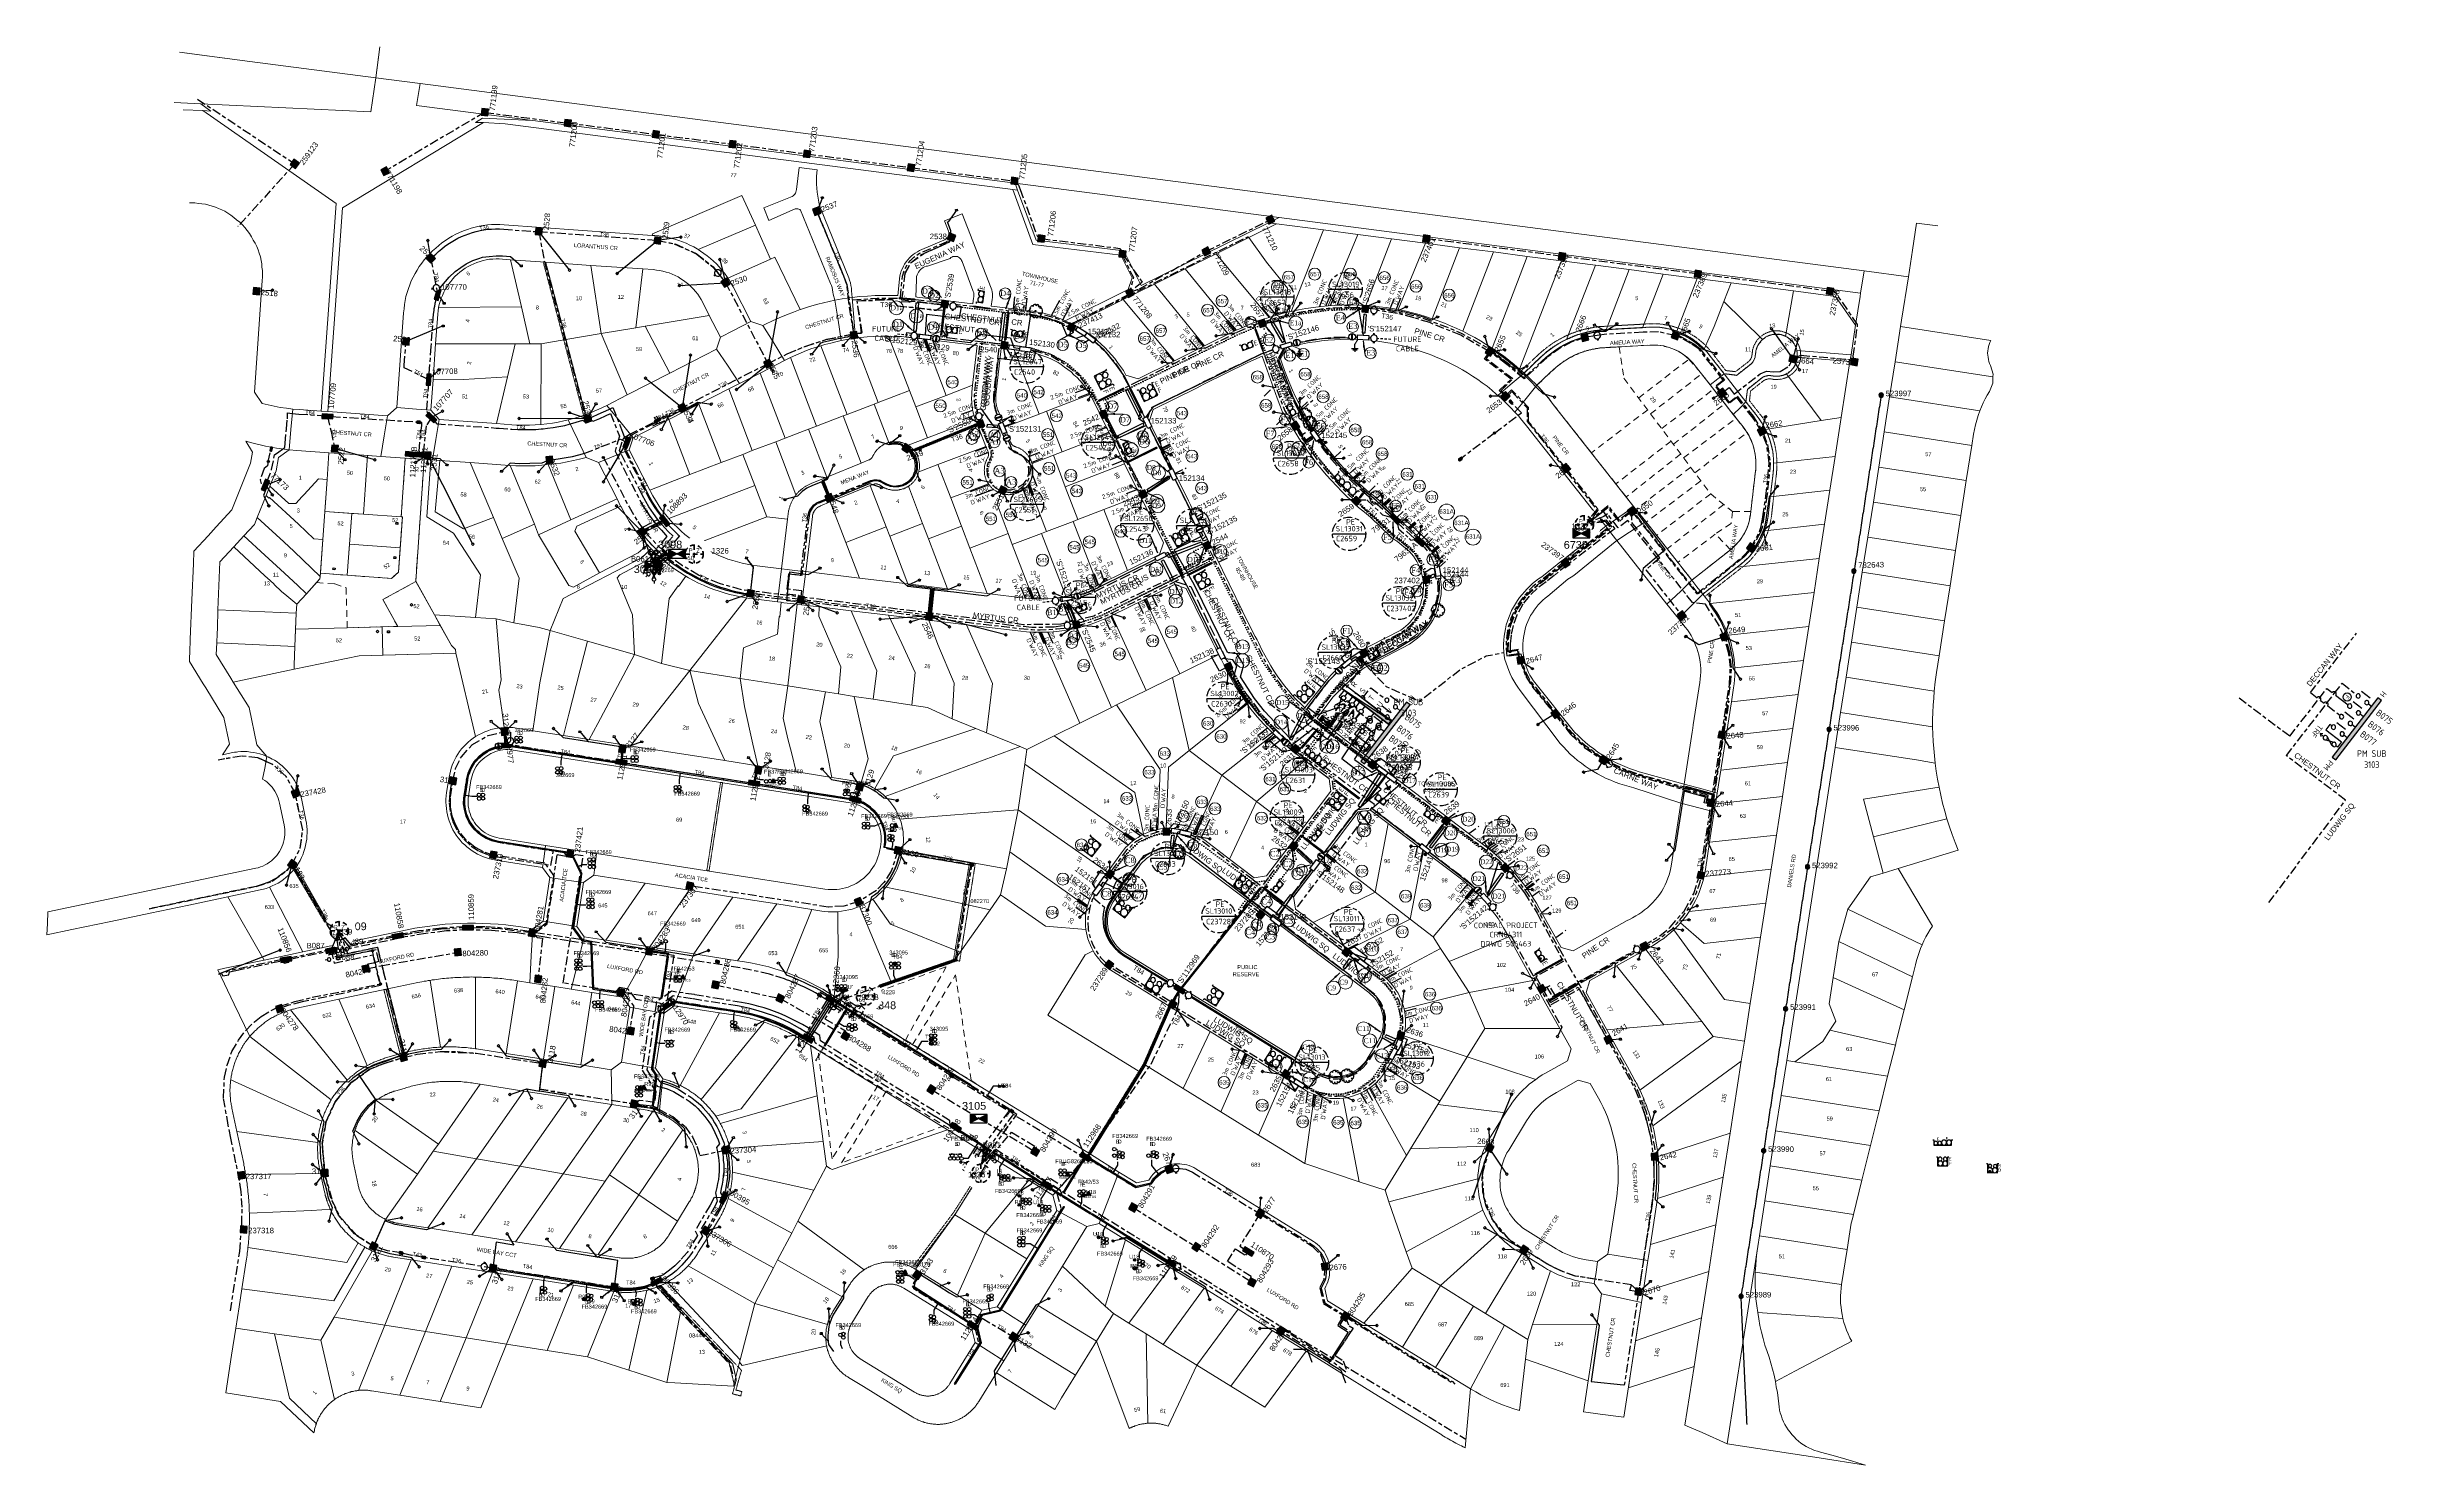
# Model space of a CAD drawing. Header units: metres. Extents: x 298214 to 299272, y 6265564 to 6266203.
import ezdxf
from ezdxf.enums import TextEntityAlignment as Align

# ---------------------------------------------------------------- set-up
doc = ezdxf.new("R2010")
doc.units = ezdxf.units.M
for name, pattern in [('Cable Exist OH', [1, 1, 0]), ('Cable Exist UG', [8.2, 4, -1.2, 1.8, -1.2]), ('Cable Remove', [2, 0, -2]), ('Dash', [5, 3, -2]), ('DASHED', [0.75, 0.5, -0.25]), ('HIDDEN', [0.375, 0.25, -0.125]), ('HIDDEN2', [0.1875, 0.125, -0.0625]), ('IE Trench LV', [6.5, 5, -1.5]), ('IECLCHAINA', [8.2, 4, -1.2, 1.8, -1.2]), ('IECLDOTA', [1.8, 1, -0.8])]:
    doc.linetypes.add(name, pattern=pattern)
doc.layers.get('0').update_dxf_attribs({"color": 6})
for name, color, linetype, lineweight in [('Cadastre Developer_SP_EXT', 9, 'Continuous', 5), ('Cadastre Easements_SP_EXT', 9, 'Continuous', 5), ('Cadastre Land Parcels_SP_EXT', 9, 'Continuous', 5), ('Cadastre Other Property_SP_EXT', 9, 'HIDDEN', 5), ('Cadastre Roads_SP_EXT', 9, 'Continuous', 5)]:
    doc.layers.add(name, color=color, linetype=linetype, lineweight=lineweight)
for name, color, linetype in [('Duct_SP_EXT', 7, 'Continuous'), ('Duct_SP_NEW', 2, 'Continuous'), ('Equip_HV_EXT', 7, 'Continuous'), ('Equip_LV_EXT', 7, 'Continuous'), ('Equip_LV_NEW', 2, 'Continuous'), ('Equip_SL_EXT', 7, 'Continuous'), ('Equip_SP_LV_EXT', 7, 'Continuous'), ('Mains_HV_EXT', 7, 'Continuous'), ('Mains_LV_EXT', 7, 'Continuous'), ('Mains_LV_New_T28', 2, 'Continuous'), ('Mains_LV_New_T8', 2, 'Continuous'), ('Mains_LV_NEW_T84', 2, 'Continuous'), ('Mains_LV_SL_EXT', 7, 'Continuous'), ('Mains_SL_EXT', 7, 'Continuous'), ('Notes_HV_MISC', 7, 'Continuous'), ('Notes_LV_MISC', 7, 'Continuous'), ('NOTES_SL_EXT', 7, 'Continuous'), ('Notes_SL_MISC', 7, 'Continuous'), ('Notes_SP_EXT', 7, 'Continuous'), ('Notes_SP_MISC', 7, 'Continuous'), ('Services_SP_EXT', 7, 'Continuous'), ('Sub_HV_EXT', 7, 'Continuous'), ('Sub_LV_NEW', 2, 'Continuous'), ('Sub_SP_EXT', 7, 'Continuous'), ('SupportsOH_SP_TR_HV_LV_SL_EXT', 7, 'Continuous'), ('SupportsUG_SP_LV_EXT', 7, 'Continuous'), ('SupportsUG_SP_LV_NEW', 2, 'Continuous'), ('SupportsUG_SP_LV_SL_EXT', 7, 'Continuous'), ('Trench_SP_EXT', 7, 'Continuous'), ('Trench_SP_NEW', 2, 'Continuous'), ('UG_Details_SP_MISC', 7, 'Continuous')]:
    doc.layers.add(name, color=color, linetype=linetype)
doc.layers.add('Features_HIDE', color=1, linetype='Continuous', plot=False)
doc.layers.add('UNKNOWN_FEATURES', color=1, linetype='DASHED', plot=False)
doc.layers.get('Features_HIDE').off()
doc.styles.add('COLUMN_LABEL', font='arial.ttf')
doc.styles.add('iecARIAL', font='arial.ttf', dxfattribs={"height": 2})
doc.styles.add('iecISOCP', font='isocp.shx')
doc.styles.add('iecNAME', font='times.ttf')
doc.styles.add('iecRoadName', font='arial.ttf', dxfattribs={"height": 3.5})
doc.styles.add('IESYMBOL1', font='isocp.shx')
doc.styles.add('iesymbols', font='isocp.shx')
doc.styles.add('POLE_LABEL', font='arial.ttf')
doc.styles.add('SLCP_LABEL', font='arial.ttf', dxfattribs={"height": 3.5})
doc.styles.get("Standard").update_dxf_attribs({"font": 'arial.ttf'})
doc.styles.add('SWITCH_LABEL', font='arial.ttf', dxfattribs={"height": 2.5})
doc.linetypes.add('IECLCABD1', pattern='A,5.25,-0.1,["o",Standard,S=2,R=0,X=1.5,Y=-0.7],-4', length=9.35)
doc.linetypes.add('IECLCABS1', pattern='A,7,-0.5,["/",Standard,S=1.5,R=0,X=0.2,Y=-0.7],-1.8', length=9.3)
doc.linetypes.add('IECLCABV1', pattern='A,7.2,-0.45,["V",Standard,S=1.5,R=0,X=0,Y=-0.7],-1.8', length=9.45)
doc.linetypes.add('IECLCABX1', pattern='A,7,-0.25,["x",Standard,S=2,R=0,X=0.2,Y=-0.8],-2.1', length=9.35)
doc.dimstyles.new('UGT1', dxfattribs={"dimtxt": 2.5, "dimasz": 2, "dimexe": 1.25, "dimexo": 0.625, "dimgap": 1, "dimtad": 1, "dimjust": 1, "dimlfac": 1000, "dimtxsty": 'iecISOCP', "dimblk1": 'M05', "dimblk2": 'NONE', "dimsah": 1, "dimcen": 0, "dimse1": 1, "dimse2": 1, "dimadec": 0, "dimazin": 0, "dimtfac": 1, "dimtmove": 0, "dimatfit": 3, "dimfxl": 1, "dimarcsym": 0})

# ---------------------------------------------------------------- blocks, each defined once
blk = doc.blocks.new('SUB_PADMOUNT_EXT')
for points in [[(0, 0), (-3.84, 1.92), (-3.84, -1.92)], [(0, 0), (3.84, 1.92), (3.84, -1.92)]]:
    blk.add_hatch(color=256).paths.add_polyline_path(points)
for p, q in [((3.84, 1.92), (-3.84, -1.92)), ((-3.84, 1.92), (3.84, -1.92))]:
    blk.add_line(p, q)
blk.add_lwpolyline([(-3.84, -1.92), (3.84, -1.92), (3.84, 1.92), (-3.84, 1.92)], close=True)
for tag, height, flags, p in [('STREET_CODE', 0.2, 9, (1.5, 0)), ('ASSET_NUM', 3.5, 8, (2, 2)), ('CONSTRUCTED_VOLTAGE', 0.2, 9, (1.5, -0.2)), ('OPERATING_VOLTAGE', 0.2, 9, (1.5, -0.6)), ('ORIENTATION', 0.2, 9, (1.5, -0.8)), ('OWNED_BY', 0.2, 9, (1.5, -1)), ('OPERATED_BY', 0.2, 9, (1.5, -1.2)), ('SECONDARY_VOLTAGE', 0.2, 9, (1.5, -1.6)), ('STATE', 0.2, 9, (1.5, -1.8)), ('SUBSTATION_TYPE', 0.2, 9, (1.5, -2.2)), ('STREETNAME', 0.2, 9, (1.5, -3)), ('SUBURB', 0.2, 9, (1.5, -3.2)), ('Z', 0.2, 1, (1.5, -3.6)), ('NO_PHASES', 0.2, 9, (1.5, -0.4)), ('MAINTAINED_BY', 0.2, 9, (1.5, -1.4)), ('PARENT', 0.2, 9, (1.5, -2)), ('USAGE', 0.2, 9, (1.5, -2.4)), ('LEGEND', 0.2, 9, (1.5, -2.6)), ('LOCATION', 0.2, 9, (1.5, -2.8)), ('NOTES', 0.2, 9, (1.5, -3.4))]:
    blk.add_attdef(tag, text='', height=height, dxfattribs=dict(flags=flags)).set_placement(p, align=Align.MIDDLE_LEFT)
blk = doc.blocks.new('COLUMN_EXT')
blk.add_hatch(color=256).paths.add_polyline_path([(-1.5, 1.5), (-1.5, -1.5), (1.5, -1.5), (1.5, 1.5)])
blk.add_lwpolyline([(-1.5, -1.5), (1.5, -1.5), (1.5, 1.5), (-1.5, 1.5)], close=True)
for tag, height, style, flags, p in [('STRUCTURE_PLANT_NUMBER', 0.2, 'POLE_LABEL', 9, (1.8, 0)), ('ASSET_NUM', 2.5, 'COLUMN_LABEL', 8, (2, 2)), ('STREET_CODE', 0.2, 'COLUMN_LABEL', 9, (1.8, -0.2))]:
    blk.add_attdef(tag, text='', height=height, dxfattribs=dict(style=style, flags=flags)).set_placement(p, align=Align.MIDDLE_LEFT)
at = {"flags": 9}
for tag, p in [('COLUMN_TYPE', (1.8, -0.4)), ('OWNED_BY', (1.8, -0.6)), ('STATE', (1.8, -0.8)), ('USAGE', (1.8, -1)), ('LEGEND', (1.8, -1.2)), ('LOCATION', (1.8, -1.4)), ('STREETNAME', (1.8, -1.6)), ('SUBURB', (1.8, -1.8)), ('NOTES', (1.8, -2))]:
    blk.add_attdef(tag, text='', height=0.2, dxfattribs=at).set_placement(p, align=Align.MIDDLE_LEFT)
at = {"flags": 1}
blk.add_attdef('Z', (1.8, -2.4), '', height=0.2, dxfattribs=at)
blk = doc.blocks.new('PILLAR_EXT')
blk.add_hatch(color=256).paths.add_polyline_path([(-2.475, 0.99), (-2.475, -0.99), (2.475, -0.99), (2.475, 0.99)])
blk.add_lwpolyline([(-2.475, -0.99), (2.475, -0.99), (2.475, 0.99), (-2.475, 0.99)], close=True)
for tag, p, flags in [('OWNED_BY', (0, -0.2), 9), ('STATE', (0, -0.4), 9), ('SUPPORT_TYPE', (0, -0.6), 9), ('STREETNAME', (0, -1.8), 9), ('SUBURB', (0, -2), 1), ('USAGE', (0, -0.8), 9), ('LEGEND', (0, -1), 9), ('LOCATION', (0, -1.2), 9), ('NOTES', (0, -1.4), 9), ('PARENT', (0, -1.6), 9)]:
    blk.add_attdef(tag, p, '', height=0.2, dxfattribs=dict(flags=flags))
at = {"style": 'iecARIAL', "flags": 8}
blk.add_attdef('ASSET_NUM', (1.5, 3.5), '', height=2.5, dxfattribs=at)
blk = doc.blocks.new('DUCT_EXT')
blk.add_circle((0, 0.8), 0.8)
at = {"flags": 1}
blk.add_attdef('Z', (0, 0), '', height=0.2, dxfattribs=at)
at = {"flags": 9}
for tag, p in [('DUCT_CODE', (0, 0)), ('XSECT_TYPE', (0, -0.2)), ('FB_REFERENCE', (0, -0.4)), ('STATE', (0, -0.6)), ('NOTES', (0, -0.8))]:
    blk.add_attdef(tag, text='', height=0.2, dxfattribs=at).set_placement(p, align=Align.MIDDLE_LEFT)
blk = doc.blocks.new('CCP_EXT')
blk.add_wipeout([(0, 0.6), (0.6, 0), (0, -0.6), (-0.6, 0)])
blk.add_lwpolyline([(-0.6, 0), (0, 0.6), (0.6, 0), (0, -0.6), (-0.6, 0)])
at = {"flags": 1}
blk.add_attdef('Z', (0, 0), '', height=0.2, dxfattribs=at)
at = {"flags": 9}
for tag, p in [('CCP_TYPE', (0, 0)), ('CONSTRUCTED_VOLTAGE', (0, -0.2)), ('NO_PHASES', (0, -0.4)), ('OPERATING_VOLTAGE', (0, -0.6)), ('ORIENTATION', (0, -0.8)), ('OWNED_BY', (0, -1)), ('USAGE', (0, -1.2)), ('LEGEND', (0, -1.4)), ('LIFE_SUPPORT', (0, -1.6)), ('STATE', (0, -1.8)), ('NOTES', (0, -2))]:
    blk.add_attdef(tag, text='', height=0.2, dxfattribs=at).set_placement(p, align=Align.MIDDLE_LEFT)
blk = doc.blocks.new('POLE_EXT')
blk.add_hatch(color=256).paths.add_polyline_path([(-1, 0, 1), (1, 0, 1)])
blk.add_lwpolyline([(-1, 0, 1), (1, 0, 1)], format="xyb", close=True)
for tag, height, flags, p in [('pNumber', 2.5, 8, (-17.8, 2.1)), ('OWNED_BY', 0.2, 9, (1.4, -0.4)), ('PARENT', 0.2, 9, (1.4, -0.6)), ('SPECIAL_USE', 0.2, 9, (1.4, -0.8)), ('STATE', 0.2, 9, (1.4, -1)), ('USAGE', 0.2, 9, (1.4, -1.2)), ('cLV', 0.2, 9, (1.4, -1.4)), ('hDepth', 0.2, 9, (1.4, -1.6)), ('hDia', 0.2, 9, (1.4, -1.8)), ('cHV', 0.2, 9, (1.4, -2)), ('LBRACKET', 0.2, 9, (1.4, -2.2)), ('LExisting', 0.2, 9, (1.4, -2.4)), ('LANTNUMBER', 0.2, 9, (1.4, -2.6)), ('LOther', 0.2, 9, (1.4, -2.8)), ('LRemove', 0.2, 9, (1.4, -3)), ('LEGEND', 0.2, 9, (1.4, -3.2)), ('cLinedev', 0.2, 9, (1.4, -3.4)), ('LOCATION', 0.2, 9, (1.4, -3.6)), ('pExisting', 0.2, 9, (1.4, -3.8)), ('PFNUMBER', 0.2, 9, (1.4, -4)), ('NEWPFNUMBER', 0.2, 9, (1.4, -4.2)), ('pFooting', 0.2, 9, (1.4, -4.4)), ('pNew', 0.2, 9, (1.4, -4.6)), ('pRelocate', 0.2, 9, (1.4, -5)), ('pRemove', 0.2, 9, (1.4, -5.2)), ('pReplace', 0.2, 9, (1.4, -5.4)), ('pStay', 0.2, 9, (1.4, -5.6)), ('pType', 0.2, 9, (1.4, -5.8)), ('cspan', 0.2, 9, (1.4, -6)), ('STREETNAME', 0.2, 9, (1.4, -6.2)), ('SUBURB', 0.2, 9, (1.4, -6.4)), ('NOTES', 0.2, 9, (1.4, -6.6)), ('MAINTAINED_BY', 0.2, 9, (1.4, -6.8)), ('OPERATED_BY', 0.2, 9, (1.4, -7))]:
    blk.add_attdef(tag, text='', height=height, dxfattribs=dict(flags=flags)).set_placement(p, align=Align.MIDDLE_LEFT)
at = {"style": 'POLE_LABEL'}
for tag, height, flags, p in [('STRUCTURE_PLANT_NUMBER', 0.2, 9, (1.4, 0)), ('ASSET_NUM', 2.5, 8, (2, 2)), ('STREET_CODE', 0.2, 9, (1.4, -0.2))]:
    blk.add_attdef(tag, text='', height=height, dxfattribs=dict(at, flags=flags)).set_placement(p, align=Align.MIDDLE_LEFT)
at = {"flags": 1}
blk.add_attdef('Z', (1.4, -7.3), '', height=0.2, dxfattribs=at)
blk = doc.blocks.new('LV_STJ_EXT')
h = blk.add_hatch(color=256)
edge = h.paths.add_edge_path()
edge.add_ellipse((-0.6, 0.1), major_axis=(0.226, 0.226), ratio=1, start_angle=45, end_angle=135)
edge.add_line((-0.9, 0.1), (-0.9, -0.1))
edge.add_ellipse((-0.6, -0.1), major_axis=(0.226, 0.226), ratio=1, start_angle=135, end_angle=225)
edge.add_line((-0.6, -0.5), (0.6, -0.5))
edge.add_ellipse((0.6, -0.1), major_axis=(-0.226, 0.226), ratio=1, start_angle=135, end_angle=225)
edge.add_line((0.9, -0.1), (0.9, 0.1))
edge.add_ellipse((0.6, 0.1), major_axis=(-0.226, 0.226), ratio=1, start_angle=225, end_angle=315)
edge.add_line((0.6, 0.5), (-0.6, 0.5))
blk.add_lwpolyline([(-0.9, 0.1), (-0.9, -0.1, 0.414214), (-0.6, -0.5), (0.6, -0.5, 0.414214), (0.9, -0.1), (0.9, 0.1, 0.414214), (0.6, 0.5), (-0.6, 0.5, 0.414214)], format="xyb", close=True)
at = {"flags": 1}
blk.add_attdef('Z', (0, 0), '', height=0.2, dxfattribs=at)
at = {"flags": 9}
for tag, p in [('ORIENTATION', (0, 0)), ('USAGE', (0, -0.2)), ('LEGEND', (0, -0.4)), ('NOTES', (0, -0.6))]:
    blk.add_attdef(tag, text='', height=0.2, dxfattribs=at).set_placement(p, align=Align.MIDDLE_LEFT)
blk = doc.blocks.new('HV_STJ_EXT')
h = blk.add_hatch(color=256)
edge = h.paths.add_edge_path()
edge.add_ellipse((-0.6, 0.1), major_axis=(0.226, 0.226), ratio=1, start_angle=45, end_angle=135)
edge.add_line((-0.9, 0.1), (-0.9, -0.1))
edge.add_ellipse((-0.6, -0.1), major_axis=(0.226, 0.226), ratio=1, start_angle=135, end_angle=225)
edge.add_line((-0.6, -0.5), (0.6, -0.5))
edge.add_ellipse((0.6, -0.1), major_axis=(-0.226, 0.226), ratio=1, start_angle=135, end_angle=225)
edge.add_line((0.9, -0.1), (0.9, 0.1))
edge.add_ellipse((0.6, 0.1), major_axis=(-0.226, 0.226), ratio=1, start_angle=225, end_angle=315)
edge.add_line((0.6, 0.5), (-0.6, 0.5))
blk.add_lwpolyline([(-0.9, 0.1), (-0.9, -0.1, 0.414214), (-0.6, -0.5), (0.6, -0.5, 0.414214), (0.9, -0.1), (0.9, 0.1, 0.414214), (0.6, 0.5), (-0.6, 0.5, 0.414214)], format="xyb", close=True)
for tag, flags, p in [('ORIENTATION', 9, (1.5, 0)), ('USAGE', 9, (1.5, -0.2)), ('LEGEND', 9, (1.5, -0.4)), ('NOTES', 9, (1.5, -0.6)), ('Z', 1, (1.5, -0.8))]:
    blk.add_attdef(tag, text='', height=0.2, dxfattribs=dict(flags=flags)).set_placement(p, align=Align.MIDDLE_LEFT)
blk = doc.blocks.new('SL_STJ_EXT')
h = blk.add_hatch(color=256)
edge = h.paths.add_edge_path()
edge.add_ellipse((-0.6, 0.1), major_axis=(0.226, 0.226), ratio=1, start_angle=45, end_angle=135)
edge.add_line((-0.9, 0.1), (-0.9, -0.1))
edge.add_ellipse((-0.6, -0.1), major_axis=(0.226, 0.226), ratio=1, start_angle=135, end_angle=225)
edge.add_line((-0.6, -0.5), (0.6, -0.5))
edge.add_ellipse((0.6, -0.1), major_axis=(-0.226, 0.226), ratio=1, start_angle=135, end_angle=225)
edge.add_line((0.9, -0.1), (0.9, 0.1))
edge.add_ellipse((0.6, 0.1), major_axis=(-0.226, 0.226), ratio=1, start_angle=225, end_angle=315)
edge.add_line((0.6, 0.5), (-0.6, 0.5))
blk.add_lwpolyline([(-0.9, 0.1), (-0.9, -0.1, 0.414214), (-0.6, -0.5), (0.6, -0.5, 0.414214), (0.9, -0.1), (0.9, 0.1, 0.414214), (0.6, 0.5), (-0.6, 0.5, 0.414214)], format="xyb", close=True)
at = {"flags": 1}
blk.add_attdef('Z', (0, 0), '', height=0.2, dxfattribs=at)
at = {"flags": 9}
for tag, p in [('ORIENTATION', (0, 0)), ('USAGE', (0, -0.2)), ('LEGEND', (0, -0.4)), ('NOTES', (0, -0.6))]:
    blk.add_attdef(tag, text='', height=0.2, dxfattribs=at).set_placement(p, align=Align.MIDDLE_LEFT)
blk = doc.blocks.new('WARNING_FEATURE_EXT')
h = blk.add_hatch(color=2)
h.dxf.hatch_style = 1
h.paths.add_polyline_path([(0, 2), (-1, 0), (1, 0)])
at = {"color": 18, "true_color": 0x000000}
blk.add_lwpolyline([(-1, 0), (0, 2), (1, 0)], close=True, dxfattribs=at)
at = {"color": 18, "true_color": 0x000000, "insert": (0, 0.9), "char_height": 1.5, "attachment_point": 5, "line_spacing_factor": 1.5, "style": 'iecNAME'}
blk.add_mtext_dynamic_manual_height_columns('!', width=1.5, gutter_width=4, heights=[0], dxfattribs=at)
at = {"color": 2, "flags": 1}
for tag, p in [('STATE', (1.2, 2)), ('HAZMAT_ID', (1.2, 0.7))]:
    blk.add_attdef(tag, p, '', height=0.8, dxfattribs=at)
at = {"color": 2}
blk.add_attdef('WARNING_TYPE', text='', height=1, dxfattribs=at).set_placement((-4.1, -1.2), (4.9, -1.2), align=Align.ALIGNED)
at = {"color": 2, "flags": 1}
blk.add_attdef('WARNING_DESC', text='', height=0.8, dxfattribs=at).set_placement((1.2, -0.6), align=Align.MIDDLE_CENTER)
blk = doc.blocks.new('LV_UG_LINKS_OPEN_EXT')
for p, q in [((-0.2, 1.5), (-0.2, 2.2)), ((0.2, 1.5), (0.2, 2.2)), ((-0.2, -1.5), (-0.2, -2.2)), ((0.2, -1.5), (0.2, -2.2))]:
    blk.add_line(p, q)
at = {"flags": 1}
blk.add_attdef('Z', (0, 0), '', height=0.2, dxfattribs=at)
at = {"flags": 9}
for tag, p in [('ACTUAL_STATUS', (0, 0)), ('CONSTRUCTED_VOLTAGE', (0, -0.2)), ('NO_PHASES', (0, -0.4)), ('OPERATING_VOLTAGE', (0, -0.6)), ('ORIENTATION', (0, -0.8)), ('STATE', (0, -1)), ('SWITCH_TYPE', (0, -1.2)), ('USAGE', (0, -1.4)), ('NOTES', (0, -1.6))]:
    blk.add_attdef(tag, text='', height=0.2, dxfattribs=at).set_placement(p, align=Align.MIDDLE_LEFT)
blk.add_wipeout([(-0.2, 1.5), (-0.4, 1.4), (-0.6, 1.4), (-0.8, 1.3), (-0.9, 1.2), (-1.1, 1), (-1.2, 0.9), (-1.3, 0.7), (-1.4, 0.6), (-1.4, 0.4), (-1.5, 0.2), (-1.5, 0), (-1.5, -0.2), (-1.5, -0.3), (-1.4, -0.5), (-1.3, -0.7), (-1.2, -0.9), (-1.1, -1), (-1, -1.1), (-0.8, -1.2), (-0.7, -1.3), (-0.5, -1.4), (-0.3, -1.5), (-0.1, -1.5), (0.1, -1.5), (0.2, -1.5), (0.4, -1.4), (0.6, -1.4), (0.8, -1.3), (0.9, -1.2), (1.1, -1), (1.2, -0.9), (1.3, -0.7), (1.4, -0.6), (1.4, -0.4), (1.5, -0.2), (1.5, 0), (1.5, 0.2), (1.5, 0.3), (1.4, 0.5), (1.3, 0.7), (1.2, 0.9), (1.1, 1), (1, 1.1), (0.8, 1.2), (0.7, 1.3), (0.5, 1.4), (0.3, 1.5), (0.1, 1.5), (-0.1, 1.5)])
blk.add_lwpolyline([(0, -1.5, 1), (0, 1.5, 1)], format="xyb", close=True)
blk = doc.blocks.new('LV_UG_DFUSE_CLOSED_EXT')
for points in [[(1, 0), (0, 0)], [(5, -0.7), (2.2, 0.7)], [(5, 0.7), (2.2, -0.7)], [(6.2, 0), (7.2, 0)]]:
    blk.add_lwpolyline(points)
for centre in [(1.8, 0), (5.4, 0)]:
    blk.add_circle(centre, 0.8)
at = {"flags": 1}
blk.add_attdef('Z', (0, 0), '', height=0.2, dxfattribs=at)
at = {"flags": 9}
for tag, p in [('ACTUAL_STATUS', (0, 0)), ('CONSTRUCTED_VOLTAGE', (0, -0.2)), ('NO_PHASES', (0, -0.4)), ('OPERATING_VOLTAGE', (0, -0.6)), ('ORIENTATION', (0, -0.8)), ('STATE', (0, -1)), ('SWITCH_TYPE', (0, -1.2)), ('USAGE', (0, -1.4)), ('NOTES', (0, -1.6))]:
    blk.add_attdef(tag, text='', height=0.2, dxfattribs=at).set_placement(p, align=Align.MIDDLE_LEFT)
blk = doc.blocks.new('LV_UG_LINKS_CLOSED_EXT')
blk.add_wipeout([(-1.1, 1.1), (-1.2, 0.9), (-1.3, 0.8), (-1.4, 0.6), (-1.4, 0.4), (-1.5, 0.2), (-1.5, 0), (-1.5, -0.1), (-1.5, -0.3), (-1.4, -0.5), (-1.3, -0.7), (-1.2, -0.8), (-1.1, -1), (-1, -1.1), (-0.8, -1.2), (-0.7, -1.3), (-0.5, -1.4), (-0.3, -1.5), (-0.1, -1.5), (0, -1.5), (0.2, -1.5), (0.4, -1.4), (0.6, -1.4), (0.8, -1.3), (0.9, -1.2), (1.1, -1.1), (1.2, -0.9), (1.3, -0.8), (1.4, -0.6), (1.4, -0.4), (1.5, -0.2), (1.5, 0), (1.5, 0.1), (1.5, 0.3), (1.4, 0.5), (1.3, 0.7), (1.2, 0.8), (1.1, 1), (1, 1.1), (0.8, 1.2), (0.7, 1.3), (0.5, 1.4), (0.3, 1.5), (0.1, 1.5), (0, 1.5), (-0.2, 1.5), (-0.4, 1.4), (-0.6, 1.4), (-0.8, 1.3), (-0.9, 1.2)])
for p, q in [((-0.2, -1.5), (-0.2, 1.5)), ((0.2, -1.5), (0.2, 1.5))]:
    blk.add_line(p, q)
blk.add_circle((0, 0), 1.5)
at = {"flags": 1}
blk.add_attdef('Z', (0, 0), '', height=0.2, dxfattribs=at)
at = {"flags": 9}
for tag, p in [('ACTUAL_STATUS', (0, 0)), ('CONSTRUCTED_VOLTAGE', (0, -0.2)), ('NO_PHASES', (0, -0.4)), ('OPERATING_VOLTAGE', (0, -0.6)), ('ORIENTATION', (0, -0.8)), ('STATE', (0, -1)), ('SWITCH_TYPE', (0, -1.2)), ('USAGE', (0, -1.4)), ('NOTES', (0, -1.6))]:
    blk.add_attdef(tag, text='', height=0.2, dxfattribs=at).set_placement(p, align=Align.MIDDLE_LEFT)
blk = doc.blocks.new('LV_UG_DFUSE_OPEN_EXT')
for points in [[(1, 0), (0, 0)], [(6.2, 0), (7.2, 0)]]:
    blk.add_lwpolyline(points)
for centre in [(1.8, 0), (5.4, 0)]:
    blk.add_circle(centre, 0.8)
at = {"flags": 1}
blk.add_attdef('Z', (0, 0), '', height=0.2, dxfattribs=at)
at = {"flags": 9}
for tag, p in [('ACTUAL_STATUS', (0, 0)), ('CONSTRUCTED_VOLTAGE', (0, -0.2)), ('NO_PHASES', (0, -0.4)), ('OPERATING_VOLTAGE', (0, -0.6)), ('ORIENTATION', (0, -0.8)), ('STATE', (0, -1)), ('SWITCH_TYPE', (0, -1.2)), ('USAGE', (0, -1.4)), ('NOTES', (0, -1.6))]:
    blk.add_attdef(tag, text='', height=0.2, dxfattribs=at).set_placement(p, align=Align.MIDDLE_LEFT)
blk = doc.blocks.new('SWG_HOLEC_SU_EXT')
blk.add_line((1.8, -2), (5.8, -2))
for points in [[(1, 0), (0, 0)], [(6.6, 0), (7.6, 0)]]:
    blk.add_lwpolyline(points)
for points in [[(1.8, -0.8, 1), (1.8, 0.8, 1)], [(5.8, -0.8, 1), (5.8, 0.8, 1)]]:
    blk.add_lwpolyline(points, format="xyb", close=True)
at = {"style": 'SWITCH_LABEL', "flags": 8}
blk.add_attdef('ASSET_NUM', text='', height=2.5, rotation=179.9544, dxfattribs=at).set_placement((-2.4, 0), align=Align.MIDDLE_LEFT)
at = {"flags": 1}
blk.add_attdef('Z', (0, 0), '', height=0.2, dxfattribs=at)
at = {"style": 'SWITCH_LABEL', "flags": 9}
blk.add_attdef('STREET_CODE', text='', height=0.2, dxfattribs=at).set_placement((0, -0.2), align=Align.MIDDLE_LEFT)
at = {"flags": 9}
for tag, p in [('ACTUAL_STATUS', (0, -0.4)), ('CONSTRUCTED_VOLTAGE', (0, -0.6)), ('NO_PHASES', (0, -0.8)), ('OPERATING_VOLTAGE', (0, -1)), ('ORIENTATION', (0, -1.2)), ('OWNED_BY', (0, -1.4)), ('PARENT', (0, -1.6)), ('STATE', (0, -1.8)), ('SWITCH_TYPE', (0, -2)), ('USAGE', (0, -2.2)), ('LOCATION', (0, -2.4)), ('STREETNAME', (0, -2.6)), ('SUBURB', (0, -2.8)), ('NOTES', (0, -3))]:
    blk.add_attdef(tag, text='', height=0.2, dxfattribs=at).set_placement(p, align=Align.MIDDLE_LEFT)
blk = doc.blocks.new('SWG_HOLEC_SU_NO_EXT')
blk.add_line((1.8, -2), (5.8, -2))
for points in [[(1, 0), (0, 0)], [(6.6, 0), (7.6, 0)]]:
    blk.add_lwpolyline(points)
for points in [[(1.8, -0.8, 1), (1.8, 0.8, 1)], [(5.8, -0.8, 1), (5.8, 0.8, 1)]]:
    blk.add_lwpolyline(points, format="xyb", close=True)
at = {"insert": (5.3, -3.6), "char_height": 1.4, "width": 3.886, "attachment_point": 1, "rotation": 180}
blk.add_mtext('{\\fArial|b0|i0|c0|p34;N/O}', dxfattribs=at)
at = {"style": 'SWITCH_LABEL', "flags": 8}
blk.add_attdef('ASSET_NUM', text='', height=2.5, rotation=179.9544, dxfattribs=at).set_placement((-2.4, 0), align=Align.MIDDLE_LEFT)
at = {"flags": 1}
blk.add_attdef('Z', (0, 0), '', height=0.2, dxfattribs=at)
at = {"style": 'SWITCH_LABEL', "flags": 9}
blk.add_attdef('STREET_CODE', text='', height=0.2, dxfattribs=at).set_placement((0, -0.2), align=Align.MIDDLE_LEFT)
at = {"flags": 9}
for tag, p in [('ACTUAL_STATUS', (0, -0.4)), ('CONSTRUCTED_VOLTAGE', (0, -0.6)), ('NO_PHASES', (0, -0.8)), ('OPERATING_VOLTAGE', (0, -1)), ('ORIENTATION', (0, -1.2)), ('OWNED_BY', (0, -1.4)), ('PARENT', (0, -1.6)), ('STATE', (0, -1.8)), ('SWITCH_TYPE', (0, -2)), ('USAGE', (0, -2.2)), ('LOCATION', (0, -2.4)), ('STREETNAME', (0, -2.6)), ('SUBURB', (0, -2.8)), ('NOTES', (0, -3))]:
    blk.add_attdef(tag, text='', height=0.2, dxfattribs=at).set_placement(p, align=Align.MIDDLE_LEFT)
blk = doc.blocks.new('CABLE_LARGE_EXT')
h = blk.add_hatch(color=256)
edge = h.paths.add_edge_path()
edge.add_arc((0, 0.5), 0.55, 0, 360)
blk.add_circle((0, 0.5), 0.55)
at = {"flags": 1}
blk.add_attdef('Z', (0, 0), '', height=0.2, dxfattribs=at)
at = {"flags": 9}
for tag, p in [('COND_CODE', (0, 0)), ('FB_REFERENCE', (0, -0.2)), ('STATE', (0, -0.4)), ('XSECT_SIZE', (0, -0.6)), ('NOTES', (0, -0.8))]:
    blk.add_attdef(tag, text='', height=0.2, dxfattribs=at).set_placement(p, align=Align.MIDDLE_LEFT)
blk = doc.blocks.new('SLCP_ZELL_EXT')
blk.add_wipeout([(-0.2, 7.5), (-0.7, 7.5), (-1.2, 7.4), (-1.6, 7.3), (-2.1, 7.2), (-2.5, 7.1), (-3, 6.9), (-3.4, 6.7), (-3.8, 6.5), (-4.2, 6.2), (-4.6, 5.9), (-5, 5.6), (-5.3, 5.3), (-5.6, 5), (-5.9, 4.6), (-6.2, 4.2), (-6.5, 3.8), (-6.7, 3.4), (-6.9, 3), (-7.1, 2.5), (-7.2, 2.1), (-7.3, 1.6), (-7.4, 1.2), (-7.5, 0.7), (-7.5, 0.2), (-7.5, -0.2), (-7.5, -0.7), (-7.4, -1.2), (-7.3, -1.6), (-7.2, -2.1), (-7.1, -2.5), (-6.9, -3), (-6.7, -3.4), (-6.5, -3.8), (-6.2, -4.2), (-5.9, -4.6), (-5.6, -5), (-5.3, -5.3), (-5, -5.6), (-4.6, -5.9), (-4.2, -6.2), (-3.8, -6.5), (-3.4, -6.7), (-3, -6.9), (-2.5, -7.1), (-2.1, -7.2), (-1.6, -7.3), (-1.2, -7.4), (-0.7, -7.5), (-0.2, -7.5), (0.2, -7.5), (0.7, -7.5), (1.2, -7.4), (1.6, -7.3), (2.1, -7.2), (2.5, -7.1), (3, -6.9), (3.4, -6.7), (3.8, -6.5), (4.2, -6.2), (4.6, -5.9), (5, -5.6), (5.3, -5.3), (5.6, -5), (5.9, -4.6), (6.2, -4.2), (6.5, -3.8), (6.7, -3.4), (6.9, -3), (7.1, -2.5), (7.2, -2.1), (7.3, -1.6), (7.4, -1.2), (7.5, -0.7), (7.5, -0.2), (7.5, 0.2), (7.5, 0.7), (7.4, 1.2), (7.3, 1.6), (7.2, 2.1), (7.1, 2.5), (6.9, 3), (6.7, 3.4), (6.5, 3.8), (6.2, 4.2), (5.9, 4.6), (5.6, 5), (5.3, 5.3), (5, 5.6), (4.6, 5.9), (4.2, 6.2), (3.8, 6.5), (3.4, 6.7), (3, 6.9), (2.5, 7.1), (2.1, 7.2), (1.6, 7.3), (1.2, 7.4), (0.7, 7.5), (0.2, 7.5)])
at = {"linetype": 'Dash', "lineweight": 40, "ltscale": 0.7}
for p, q in [((-4.1, 0), (4.1, 0)), ((0, 4.1), (0, -4.1))]:
    blk.add_line(p, q, dxfattribs=at)
blk.add_circle((0, 0), 4.11, dxfattribs=at)
at = {"lineweight": 40, "style": 'IESYMBOL1'}
for s, p in [('P', (-1.6, 0)), ('Z', (1.7, 0)), ('60', (-1.6, -3.3))]:
    blk.add_text(s, height=2, dxfattribs=at).set_placement(p, align=Align.BOTTOM_CENTER)
at = {"flags": 1}
blk.add_attdef('Z', (0, 0), '', height=0.2, dxfattribs=at)
at = {"style": 'SLCP_LABEL'}
for tag, height, flags, p in [('ASSET_NUM', 2.5, 8, (2, 2)), ('STREET_CODE', 0.2, 9, (0, -0.2))]:
    blk.add_attdef(tag, text='', height=height, dxfattribs=dict(at, flags=flags)).set_placement(p, align=Align.MIDDLE_LEFT)
at = {"flags": 9}
for tag, p in [('CONSTRUCTED_VOLTAGE', (0, -0.4)), ('CONTROL_TYPE', (0, -0.6)), ('NO_PHASES', (0, -0.8)), ('OPERATING_VOLTAGE', (0, -1)), ('ORIENTATION', (0, -1.2)), ('OWNED_BY', (0, -1.4)), ('USAGE', (0, -1.6)), ('LOCATION', (0, -1.8)), ('STATE', (0, -2)), ('NOTES', (0, -2.2))]:
    blk.add_attdef(tag, text='', height=0.2, dxfattribs=at).set_placement(p, align=Align.MIDDLE_LEFT)
blk = doc.blocks.new('CONNECTOR_NODE_EXT')
h = blk.add_hatch(color=256)
edge = h.paths.add_edge_path()
edge.add_arc((0, 0), 0.5, 0, 360)
blk.add_circle((0, 0), 0.5)
at = {"flags": 1}
blk.add_attdef('Z', (0, 0), '', height=0.2, dxfattribs=at)
at = {"flags": 9}
for tag, p in [('CONNECTOR_TYPE', (0, 0)), ('CONSTRUCTED_VOLTAGE', (0, -0.2)), ('NO_PHASES', (0, -0.4)), ('OPERATING_VOLTAGE', (0, -0.6)), ('ORIENTATION', (0, -0.8)), ('SUBTYPE', (0, -1)), ('USAGE', (0, -1.2)), ('NOTES', (0, -1.4))]:
    blk.add_attdef(tag, text='', height=0.2, dxfattribs=at).set_placement(p, align=Align.MIDDLE_LEFT)
blk = doc.blocks.new('d22')
at = {"layer": 'Notes_SP_EXT', "color": 1}
for p, q in [((298704.8, 6265824.3), (298705.7, 6265824.3)), ((298705.7, 6265824.3), (298705.7, 6265816)), ((298714.7, 6265816), (298714.8, 6265824.3)), ((298714.8, 6265824.3), (298715.8, 6265824.3)), ((298705.6, 6265816), (298714.7, 6265816))]:
    blk.add_line(p, q, dxfattribs=at)
for points in [[(298706.5, 6265822, 1), (298709.5, 6265822, 1)], [(298711, 6265822, 1), (298714, 6265822, 1)], [(298705.7, 6265818.3, 1), (298710.2, 6265818.3, 1)], [(298710.2, 6265818.3, 1), (298714.7, 6265818.3, 1)]]:
    blk.add_lwpolyline(points, format="xyb", close=True, dxfattribs=at)
blk = doc.blocks.new('d221')
at = {"layer": 'Notes_SP_EXT', "color": 1}
for p, q in [((298834.43, 6265877.28), (298834.89, 6265877.27)), ((298834.89, 6265877.27), (298834.88, 6265873.19)), ((298834.88, 6265873.19), (298839.42, 6265873.18)), ((298839.42, 6265874.31), (298839.43, 6265877.26)), ((298839.42, 6265873.18), (298839.42, 6265874.31)), ((298839.43, 6265877.26), (298839.93, 6265877.26))]:
    blk.add_line(p, q, dxfattribs=at)
for points in [[(298834.9, 6265874.32, 1), (298837.15, 6265874.31, 1)], [(298835.19, 6265876.28, 1), (298836.88, 6265876.28, 1)], [(298837.15, 6265874.31, 1), (298839.4, 6265874.31, 1)], [(298837.46, 6265876.28, 1), (298839.15, 6265876.28, 1)]]:
    blk.add_lwpolyline(points, format="xyb", close=True, dxfattribs=at)
at = {"layer": 'Notes_SP_MISC', "linetype": 'Continuous', "char_height": 1.5, "width": 1.9371, "attachment_point": 5, "rotation": 358.65917, "style": 'iecISOCP'}
for s, insert in [('F', (298840.59, 6265874.25)), ('E', (298840.62, 6265876.31))]:
    blk.add_mtext(s, dxfattribs=dict(at, insert=insert))
blk = doc.blocks.new('d2212')
at = {"layer": 'Notes_SP_EXT', "color": 1}
for p, q in [((298848.04, 6265874.28), (298848.5, 6265874.28)), ((298848.51, 6265874.28), (298848.51, 6265872.39)), ((298848.51, 6265872.38), (298851.95, 6265872.39)), ((298851.94, 6265874.29), (298852.44, 6265874.3)), ((298851.95, 6265873.52), (298851.94, 6265874.29)), ((298851.95, 6265872.4), (298851.95, 6265873.52))]:
    blk.add_line(p, q, dxfattribs=at)
for points in [[(298848.52, 6265873.23, 1), (298850.21, 6265873.23, 1)], [(298850.26, 6265873.23, 1), (298851.94, 6265873.23, 1)]]:
    blk.add_lwpolyline(points, format="xyb", close=True, dxfattribs=at)
at = {"layer": 'Notes_SP_MISC', "linetype": 'Continuous', "insert": (298852.94, 6265873.19), "char_height": 1.5, "width": 1.9371, "attachment_point": 5, "rotation": 358.65917, "style": 'iecISOCP'}
blk.add_mtext('E', dxfattribs=at)
blk = doc.blocks.new('d220')
at = {"layer": 'Notes_SP_EXT', "color": 1}
for p, q in [((298832.73, 6265884.98), (298833.19, 6265884.98)), ((298833.19, 6265884.98), (298833.18, 6265882.57)), ((298833.18, 6265882.57), (298841.15, 6265882.56)), ((298841.15, 6265883.69), (298841.16, 6265884.97)), ((298841.15, 6265882.57), (298841.15, 6265883.69)), ((298841.16, 6265884.97), (298841.66, 6265884.96))]:
    blk.add_line(p, q, dxfattribs=at)
for points in [[(298833.23, 6265883.46, 1), (298834.91, 6265883.46, 1)], [(298834.95, 6265883.46, 1), (298836.64, 6265883.46, 1)], [(298836.64, 6265883.7, 1), (298838.89, 6265883.69, 1)], [(298838.89, 6265883.69, 1), (298841.14, 6265883.69, 1)]]:
    blk.add_lwpolyline(points, format="xyb", close=True, dxfattribs=at)
at = {"layer": 'Notes_SP_MISC', "linetype": 'Continuous', "char_height": 1.5, "width": 1.9371, "attachment_point": 5, "rotation": 358.65917, "style": 'iecISOCP'}
for s, insert in [('E', (298835.06, 6265885.16)), ('F', (298839.12, 6265885.46))]:
    blk.add_mtext(s, dxfattribs=dict(at, insert=insert))
blk = doc.blocks.new('PILLAR_NEW')
blk.add_wipeout([(-2.5, 1), (2.5, 1), (2.5, -1), (-2.5, -1)])
at = {"lineweight": -3}
blk.add_lwpolyline([(-2.5, 1), (2.5, 1), (2.5, -1), (-2.5, -1)], close=True, dxfattribs=at)
for tag, height, flags, p in [('STREET_CODE', 0.2, 9, (1.5, 2)), ('OWNED_BY', 0.2, 9, (1.5, 1.8)), ('OPERATED_BY', 0.2, 9, (1.5, 1.6)), ('MAINTAINED_BY', 0.2, 9, (1.5, 1.4)), ('STATE', 0.2, 9, (1.5, 1.2)), ('SUPPORT_TYPE', 0.2, 9, (1.5, 1)), ('USAGE', 0.2, 9, (1.5, 0.8)), ('LEGEND', 0.2, 9, (1.5, 0.6)), ('PARENT', 0.2, 9, (1.5, 0.4)), ('SUBURB', 0.2, 9, (1.5, 0.2)), ('STREETNAME', 0.2, 9, (1.5, 0)), ('ASSET_NUM', 2.5, 8, (2, 4)), ('LOCATION', 0.2, 9, (1.5, -0.2)), ('NOTES', 0.2, 9, (1.5, -0.4)), ('Z', 0.2, 1, (1.5, -0.6))]:
    blk.add_attdef(tag, text='', height=height, dxfattribs=dict(flags=flags)).set_placement(p, align=Align.MIDDLE_LEFT)
blk = doc.blocks.new('tre1')
at = {"color": 8}
for p, q in [((355.6, 363.1), (356.3, 363.2)), ((356.3, 363.2), (355.8, 363.5)), ((355.8, 363.5), (355.8, 363.5))]:
    blk.add_line(p, q, dxfattribs=at)
blk.add_circle((358.4, 362.2), 0.217, dxfattribs=at)
for centre, radius, start, end in [((358.5, 362.1), 3.04, 160.8426, 187.275), ((355.1, 356.8), 4.99, 77.3728, 85.4649), ((358.5, 359.3), 3.33, 134.7782, 147.3315), ((358.5, 362.1), 2.97, 200.8103, 231.4392), ((358.5, 362.1), 2.99, 126.0751, 153.6245), ((356.5, 363.3), 1.27, 48.5203, 80.5151), ((358.5, 362.1), 3.02, 89.3321, 114.3856), ((356.7, 364.4), 0.737, 343.6555, 39.76), ((357.6, 364.7), 1.09, 352.0775, 26.6128), ((358.1, 365.4), 1.14, 304.1868, 338.5411), ((358.5, 362.1), 3.01, 62.8767, 77.7021), ((359, 364.8), 0.871, 315.8454, 359.7651), ((357.2, 373), 9.25, 285.4397, 290.7099), ((360.9, 362.4), 1.32, 83.5323, 121.6544), ((364, 374), 11.1, 250.0865, 256.3451), ((358.5, 362.1), 2.97, 31.4098, 49.4752), ((360.6, 364.7), 3.72, 266.7455, 282.0146), ((358.5, 358.5), 3.09, 39.6536, 53.993), ((358.5, 362.1), 3.03, 340.3307, 19.43), ((357.1, 359.9), 0.494, 97.741, 188.8107), ((350.9, 359.2), 6.28, 2.9465, 10.9238), ((358.5, 362.1), 2.96, 243.1498, 261.8356), ((359.3, 359.6), 1.25, 160.6009, 199.3991), ((359.1, 360.1), 1.01, 186.1912, 248.4952), ((358.5, 362.1), 2.99, 274.7236, 290.3277), ((360.2, 360), 0.927, 170.6314, 220.6278), ((360.4, 361.4), 1.7, 230.4582, 263.1093), ((358.5, 362.1), 2.91, 305.394, 326.2464)]:
    blk.add_arc(centre, radius, start, end, dxfattribs=at)
blk = doc.blocks.new('_None')
blk = doc.blocks.new('M05')
blk.add_hatch(color=256).paths.add_polyline_path([(-2, 0), (-0.7, -0.75), (-0.7, 0.75)])
at = {"color": 1}
blk.add_lwpolyline([(-0.7, 0.75), (-0.7, -0.75), (-2, 0)], close=True, dxfattribs=at)
blk = doc.blocks.new('H_AAABC')
blk.add_hatch(color=256).paths.add_polyline_path([(-4.7, 209.1), (-4.7, 207.1), (29, 207.1), (29, 209.1)])
for p, q in [((-2.4, 204.4), (-2.4, 199.5)), ((0.1, 207.2), (0.1, 205.4)), ((3.5, 204.3), (3.5, 199.3)), ((6, 207.1), (6, 205.3)), ((9.5, 204.3), (9.5, 199.3)), ((12, 207.1), (12, 205.3)), ((15.5, 204.3), (15.5, 199.3)), ((18, 207.1), (18, 205.3)), ((25, 203.9), (23.1, 199.7)), ((23.1, 203.9), (25, 199.7)), ((24, 198.3), (24, 196.3))]:
    blk.add_line(p, q)
blk.add_lwpolyline([(29, 209.1), (-4.7, 209.1), (-4.7, 207.1), (29, 207.1)], close=True)
for points in [[(-0.9, 204.4, 1), (1, 204.4, 1)], [(5, 204.3, 1), (7, 204.3, 1)], [(11, 204.3, 1), (13, 204.3, 1)], [(17, 204.3, 1), (19, 204.3, 1)], [(23, 204.3, 1), (25, 204.3, 1)], [(-0.9, 199.5, 1), (1, 199.5, 1)], [(5, 199.3, 1), (7, 199.3, 1)], [(11, 199.3, 1), (13, 199.3, 1)], [(17, 199.3, 1), (19, 199.3, 1)], [(23, 199.3, 1), (25, 199.3, 1)]]:
    blk.add_lwpolyline(points, format="xyb", close=True)
for points in [[(18, 198.3), (18, 197.3), (21, 197.3), (21, 206.3), (24, 206.3), (24, 205.3)], [(23.3, 197.3), (24, 196.3), (24.8, 197.3)]]:
    blk.add_lwpolyline(points)
at = {"color": 7, "style": 'IESYMBOL1'}
for s, p in [('H', (-7.5, 208)), ('PM', (33, 208)), ('TRF', (24, 194.5))]:
    blk.add_text(s, height=2.5, dxfattribs=at).set_placement(p, align=Align.MIDDLE_CENTER)
blk = doc.blocks.new('LV_UG_LINKS_CLOSED_NEW')
blk.add_wipeout([(-1.1, 1.1), (-1.2, 0.9), (-1.3, 0.8), (-1.4, 0.6), (-1.4, 0.4), (-1.5, 0.2), (-1.5, 0), (-1.5, -0.1), (-1.5, -0.3), (-1.4, -0.5), (-1.3, -0.7), (-1.2, -0.8), (-1.1, -1), (-1, -1.1), (-0.8, -1.2), (-0.7, -1.3), (-0.5, -1.4), (-0.3, -1.5), (-0.1, -1.5), (0, -1.5), (0.2, -1.5), (0.4, -1.4), (0.6, -1.4), (0.8, -1.3), (0.9, -1.2), (1.1, -1.1), (1.2, -0.9), (1.3, -0.8), (1.4, -0.6), (1.4, -0.4), (1.5, -0.2), (1.5, 0), (1.5, 0.1), (1.5, 0.3), (1.4, 0.5), (1.3, 0.7), (1.2, 0.8), (1.1, 1), (1, 1.1), (0.8, 1.2), (0.7, 1.3), (0.5, 1.4), (0.3, 1.5), (0.1, 1.5), (0, 1.5), (-0.2, 1.5), (-0.4, 1.4), (-0.6, 1.4), (-0.8, 1.3), (-0.9, 1.2)])
for p, q in [((-0.2, -1.5), (-0.2, 1.5)), ((0.2, -1.5), (0.2, 1.5))]:
    blk.add_line(p, q)
blk.add_circle((0, 0), 1.5)
for tag, flags, p in [('ACTUAL_STATUS', 9, (1.5, 0)), ('CONSTRUCTED_VOLTAGE', 9, (1.5, -0.2)), ('NO_PHASES', 9, (1.5, -0.4)), ('OPERATING_VOLTAGE', 9, (1.5, -0.6)), ('ORIENTATION', 9, (1.5, -0.8)), ('STATE', 9, (1.5, -1)), ('SWITCH_TYPE', 9, (1.5, -1.2)), ('USAGE', 9, (1.5, -1.4)), ('NOTES', 9, (1.5, -1.6)), ('OWNED_BY', 9, (1.5, -1.8)), ('OPERATED_BY', 9, (1.5, -2)), ('MAINTAINED_BY', 9, (1.5, -2.2)), ('NUMBER_OF_PHASES', 9, (1.5, -2.4)), ('TYPE', 9, (1.5, -2.6)), ('Z', 1, (1.5, -2.8))]:
    blk.add_attdef(tag, text='', height=0.2, dxfattribs=dict(flags=flags)).set_placement(p, align=Align.MIDDLE_LEFT)
blk = doc.blocks.new('6707')
at = {"layer": 'Sub_LV_NEW'}
for points in [[(297805.7, 6266056.9), (297813.5, 6266031.4), (297815.4, 6266032)], [(297805.9, 6266042.7, -0.101021), (297805.8, 6266043.1), (297802.8, 6266042.2, -0.101021), (297803, 6266041.9)]]:
    blk.add_hatch(color=256, dxfattribs=at).paths.add_polyline_path(points)
for p, q in [((297803.7, 6266051.8), (297799.2, 6266052.3)), ((297803.2, 6266053.6), (297799.7, 6266050.6)), ((297805.2, 6266047), (297800.6, 6266047.5)), ((297804.7, 6266048.8), (297801.2, 6266045.8)), ((297806.7, 6266053.7), (297804.8, 6266053.1)), ((297808.2, 6266048.9), (297806.3, 6266048.3)), ((297809.6, 6266044.1), (297807.7, 6266043.5)), ((297801, 6266041.5), (297799.1, 6266040.9)), ((297808.1, 6266037.4), (297803.5, 6266038)), ((297807.6, 6266039.2), (297804.1, 6266036.2)), ((297809.5, 6266032.7), (297805, 6266033.2)), ((297809, 6266034.4), (297805.5, 6266031.4)), ((297811.1, 6266039.3), (297809.2, 6266038.7)), ((297812.5, 6266034.5), (297810.6, 6266033.9))]:
    blk.add_line(p, q, dxfattribs=at)
for points in [[(297805.7, 6266056.9), (297813.5, 6266031.4), (297815.4, 6266032), (297807.7, 6266057.5)], [(297805.7, 6266056.9), (297815.4, 6266032), (297813.5, 6266031.4)]]:
    blk.add_lwpolyline(points, close=True, dxfattribs=at)
blk.add_lwpolyline([(297799.8, 6266041.9), (297799.1, 6266040.9), (297800.3, 6266040.5)], dxfattribs=at)
blk.add_lwpolyline([(297803, 6266041.9), (297805.9, 6266042.7, -0.101021), (297805.8, 6266043.1), (297802.8, 6266042.2, -0.101021)], format="xyb", close=True, dxfattribs=at)
for centre in [(297799.1, 6266051.3), (297800.5, 6266046.6), (297803.9, 6266052.8), (297805.3, 6266048), (297806.8, 6266043.2), (297802, 6266041.8), (297803.4, 6266037), (297804.9, 6266032.2), (297808.2, 6266038.4), (297809.6, 6266033.6)]:
    blk.add_circle(centre, 1, dxfattribs=at)
at = {"layer": 'Sub_LV_NEW', "color": 7, "style": 'IESYMBOL1'}
for s, rotation, p in [('R', 16.808, (297811.3, 6266055)), ('S', 16.808, (297812.8, 6266050.5)), ('T', 16.808, (297814.2, 6266045.5)), ('TRF', 286.808, (297797.4, 6266040.4)), ('U', 16.808, (297815.6, 6266040.9)), ('V', 16.808, (297817.3, 6266035.9))]:
    blk.add_text(s, height=2.5, rotation=rotation, dxfattribs=at).set_placement(p, align=Align.MIDDLE_CENTER)
blk = doc.blocks.new('Earth')
for p, q in [((168.6, 339.4), (171.6, 339.4)), ((169.1, 338.8), (171.1, 338.8)), ((170.1, 339.4), (170.1, 341.4)), ((169.9, 338.2), (170.4, 338.2))]:
    blk.add_line(p, q)
blk = doc.blocks.new('Duct Config Identity (D17)')
blk.add_circle((0, 0), 3)
at = {"color": 7, "style": 'iesymbols'}
blk.add_attdef('DUCT', text='', height=2.5, dxfattribs=at).set_placement((0, 0), align=Align.MIDDLE)

msp = doc.modelspace()

# ---------------------------------------------------------------- hatches: boundary and pattern name
at = {"layer": 'Notes_SP_EXT'}
for points in [[(298887.1, 6265792.2, 0.398417), (298887.8, 6265791.6, 0.009417), (298887.8, 6265791.6, 0.4071), (298888.4, 6265792.3, 1)], [(299089.8, 6265696.1, 0.398417), (299090.6, 6265695.7, 0.009417), (299090.7, 6265695.8, 0.4071), (299091, 6265696.6, 1)]]:
    msp.add_hatch(color=256, dxfattribs=at).paths.add_polyline_path(points)

# ---------------------------------------------------------------- linework, layer by layer
at = {"layer": 'Cadastre Developer_SP_EXT', "linetype": 'Dash'}
for points in [[(298932, 6266045), (298954.7, 6266062.6)], [(298936.1, 6266039.7), (298910.7, 6266020.3)], [(298952.3, 6266018), (298976, 6266036)], [(298946.7, 6266025.6), (298921.7, 6266006.3)], [(298957.4, 6266011.3), (298980.9, 6266029.5)], [(298951, 6266019.8), (298926.4, 6266000.4)], [(298970.4, 6265997), (298944.9, 6265977)], [(298982.6, 6265993.9), (298974.4, 6265993.8), (298973.7, 6265988.5), (298966.6, 6265983.7)], [(298973.4, 6265976.6), (298966.6, 6265983.7), (298949.7, 6265970.9)], [(298842.6, 6265964.8), (298842.6, 6265964.4), (298842.7, 6265963.8)], [(298313.9, 6265883.2), (298315.7, 6265882.2)], [(298325.8, 6265832.9), (298325.7, 6265832.8)], [(298604.5, 6265753.5), (298623.9, 6265784.9), (298630.9, 6265737.2)], [(298588.9, 6265735), (298568.2, 6265702), (298561.8, 6265751.2)], [(298618.9, 6265716.9), (298572.5, 6265700.2), (298592.8, 6265732.7)]]:
    msp.add_lwpolyline(points, dxfattribs=at)
at = {"layer": 'Cadastre Land Parcels_SP_EXT', "linetype": 'Continuous'}
for points in [[(298273.8, 6266200.9), (298305.6, 6266196.8), (298362.4, 6266189.4), (298364.2, 6266203.3)], [(298271.4, 6266178.2), (298283.4, 6266177.7), (298360.1, 6266174.1), (298362.4, 6266189.4), (298305.6, 6266196.8), (298277.2, 6266200.5)], [(298363.9, 6266201), (298362.4, 6266189.4), (298382.4, 6266186.9), (299033.7, 6266102.3), (299053.7, 6266099.7), (299055.5, 6266111.7), (299057.4, 6266123.9), (299066.9, 6266122.7)], [(298278.3, 6266133.1), (298280.8, 6266133), (298282.4, 6266132.8), (298283.9, 6266132.6), (298285.5, 6266132.4), (298287, 6266132), (298288.5, 6266131.6), (298290, 6266131.1), (298291.4, 6266130.5), (298292.9, 6266129.9), (298294.3, 6266129.2), (298295.6, 6266128.4), (298297, 6266127.4), (298298.3, 6266126.4), (298299.6, 6266125.4), (298301, 6266124.3), (298302.2, 6266123.1), (298303.3, 6266121.9), (298304.4, 6266120.6), (298305.4, 6266119.2), (298306.3, 6266117.7), (298307.1, 6266116.2), (298307.9, 6266114.8), (298308.7, 6266113.3), (298309.3, 6266111.8), (298309.8, 6266110.3), (298310.3, 6266108.7), (298310.7, 6266107.1), (298310.9, 6266105.6), (298311, 6266104), (298311.2, 6266102.5), (298311.3, 6266101), (298311.3, 6266099.5), (298311.1, 6266098), (298307.6, 6266047.7), (298311.1, 6266042.6), (298313.9, 6266041.9), (298316.6, 6266041.3), (298319.3, 6266040.8), (298322.1, 6266040.4), (298324.9, 6266040), (298327.8, 6266039.8), (298337.8, 6266039.1), (298344.5, 6266132.7), (298284.3, 6266174.6), (298275.5, 6266175)], [(298640, 6266086.4), (298640, 6266086.4), (298646.5, 6266085.7), (298647.6, 6266085.6), (298656.6, 6266084.5), (298658.8, 6266084.2), (298660.9, 6266083.8), (298663.1, 6266083.4), (298665.2, 6266082.8), (298667.3, 6266082.2), (298669.3, 6266081.5), (298671.4, 6266080.7), (298673.4, 6266079.9), (298701.8, 6266093.9), (298703.6, 6266099.2), (298698.5, 6266109.5), (298658.8, 6266114.3), (298649.7, 6266139), (298420.8, 6266168.7), (298411, 6266169.2), (298347.3, 6266130.8), (298340.8, 6266038.9), (298367.6, 6266037), (298371.8, 6266040.7), (298374.9, 6266083.5), (298375.1, 6266085.3), (298375.3, 6266087.2), (298375.6, 6266089), (298376, 6266090.8), (298376.5, 6266092.6), (298377.1, 6266094.4), (298377.7, 6266096.1), (298378.4, 6266097.8), (298379.2, 6266099.5), (298380.1, 6266101.1), (298381, 6266102.7), (298382, 6266104.3), (298383.1, 6266105.8), (298384.2, 6266107.3), (298385.4, 6266108.7), (298386.7, 6266110.1), (298388, 6266111.4), (298389.4, 6266112.6), (298390.8, 6266113.8), (298392.2, 6266115), (298393.8, 6266116), (298395.3, 6266117.1), (298396.9, 6266118), (298398.5, 6266118.9), (298400.2, 6266119.6), (298401.9, 6266120.4), (298403.7, 6266121), (298405.4, 6266121.6), (298407.2, 6266122.1), (298409, 6266122.5), (298410.8, 6266122.8), (298412.7, 6266123.1), (298414.5, 6266123.2), (298416.3, 6266123.3), (298418.3, 6266123.3), (298420.3, 6266123.1), (298487.1, 6266118.3), (298487.2, 6266119.1), (298527.5, 6266136.3), (298533.7, 6266123), (298540.4, 6266107.7), (298542.4, 6266108.6), (298553.8, 6266084.9), (298554, 6266085), (298556.6, 6266085.8), (298559.1, 6266086.6), (298561.7, 6266087.3), (298564.3, 6266088), (298566.9, 6266088.6), (298569.5, 6266089.1), (298572.8, 6266089.7), (298577.3, 6266090.4), (298580.7, 6266090.8), (298584.1, 6266091), (298587.6, 6266091.2), (298591, 6266091.3), (298594.5, 6266091.3), (298597.9, 6266091.2), (298597.9, 6266091.2)], [(298606.3, 6266090.6), (298606.6, 6266090.5), (298631.7, 6266087.5), (298631.7, 6266087.5)], [(298787, 6265900.6), (298787, 6265900.6), (298788.6, 6265899.3), (298791.6, 6265897.1), (298796.1, 6265893.6), (298803, 6265888.3), (298822.7, 6265873.4), (298863.2, 6265842.7), (298865.3, 6265841), (298867.3, 6265839.3), (298869.3, 6265837.6), (298871.2, 6265835.8), (298873.1, 6265833.9), (298874.9, 6265832), (298876.6, 6265830.1), (298878.3, 6265828.1), (298880, 6265826), (298881.6, 6265823.9), (298883.1, 6265821.7), (298884.5, 6265819.5), (298885.9, 6265817.3), (298887.2, 6265815), (298897.1, 6265797.3), (298902.5, 6265795.8), (298926.8, 6265809.4), (298927.9, 6265809.9), (298929.3, 6265810.7), (298930.7, 6265811.5), (298932.1, 6265812.3), (298933.4, 6265813.2), (298934.7, 6265814.2), (298936, 6265815.2), (298937.2, 6265816.3), (298938.4, 6265817.5), (298939.5, 6265818.7), (298940.5, 6265819.9), (298941.5, 6265821.3), (298942.4, 6265822.6), (298943.2, 6265824), (298943.9, 6265825.5), (298944.6, 6265826.9), (298945.2, 6265828.5), (298945.8, 6265830), (298946.2, 6265831.6), (298946.6, 6265833.2), (298946.9, 6265834.8), (298951.1, 6265862.3), (298951.9, 6265867), (298952.5, 6265870.9), (298956.1, 6265894.4), (298956.4, 6265896.2), (298956.6, 6265897.7), (298959.6, 6265916.8), (298959.8, 6265918.3), (298959.9, 6265919.9), (298960, 6265921.4), (298960, 6265923), (298959.9, 6265924.6), (298959.7, 6265926.1), (298959.5, 6265927.7), (298959.1, 6265929.2), (298958.7, 6265930.7), (298958.3, 6265932.2), (298957.7, 6265933.6), (298957.1, 6265935.1), (298956.4, 6265936.5), (298955.7, 6265937.9), (298954.9, 6265939.2), (298954, 6265940.5), (298953, 6265941.7), (298950, 6265945.6), (298944.8, 6265952.1), (298922.2, 6265980.8), (298919.9, 6265983.7), (298917.2, 6265987.2), (298914.6, 6265990.4), (298912.9, 6265992.6), (298881.4, 6266032.5), (298880.1, 6266034.2), (298878.7, 6266035.8), (298877.9, 6266036.8), (298877.4, 6266037.4), (298877.1, 6266037.7), (298876.2, 6266038.6), (298874.2, 6266040.8), (298872.1, 6266042.9), (298870, 6266044.9), (298868.5, 6266046.2), (298867.8, 6266046.8), (298865.8, 6266048.6), (298863.7, 6266050.3), (298861.5, 6266051.9), (298859.4, 6266053.4), (298857.1, 6266054.9), (298854.8, 6266056.4), (298852.5, 6266057.8), (298850.2, 6266059.1), (298847.8, 6266060.3), (298845.4, 6266061.5), (298842.9, 6266062.6), (298840.4, 6266063.6), (298838.7, 6266064.3), (298837, 6266064.9), (298834.4, 6266065.9), (298831.7, 6266066.8), (298829, 6266067.6), (298826.3, 6266068.4), (298823.5, 6266069), (298820.8, 6266069.6), (298818, 6266070.1), (298815.2, 6266070.5), (298812.4, 6266070.9), (298809.6, 6266071.2), (298808, 6266071.3), (298806.2, 6266071.4), (298803.4, 6266071.5), (298800.5, 6266071.5), (298797.6, 6266071.4), (298794.8, 6266071.3), (298791.9, 6266071.1), (298789, 6266070.8), (298786.2, 6266070.4), (298783.4, 6266070), (298780.5, 6266069.5), (298777.7, 6266068.8), (298774.9, 6266068.2), (298773.3, 6266067.7)], [(298762.2, 6266063.9), (298762.2, 6266063.9), (298755.7, 6266061), (298735.9, 6266051.2), (298734.3, 6266050.4), (298732.8, 6266049.6), (298713, 6266039.9), (298711.2, 6266034.5), (298728.9, 6265998.7), (298729.8, 6265996.9), (298730.7, 6265994.9), (298735.9, 6265984.6), (298744.3, 6265967.4), (298756.4, 6265942.8), (298759.1, 6265937.5), (298759.9, 6265936), (298760.5, 6265934.8), (298762.1, 6265931.4), (298763.4, 6265929), (298764.7, 6265926.6), (298766.1, 6265924.3), (298767.5, 6265922), (298769, 6265919.7), (298770.6, 6265917.5), (298772.3, 6265915.3), (298774, 6265913.2), (298775.8, 6265911.1), (298777.6, 6265909.1), (298779.6, 6265907.2), (298781.5, 6265905.3)]]:
    msp.add_lwpolyline(points, dxfattribs=at)
for points in [[(298340.8, 6266038.9), (298347.3, 6266130.8), (298411, 6266169.2), (298407.4, 6266169.3), (298410.5, 6266171.2), (298433.2, 6266170.1), (298380.8, 6266176.9), (298382.4, 6266186.9), (298362.4, 6266189.4), (298360.1, 6266174.1), (298283.4, 6266177.7), (298288, 6266174.4), (298284.3, 6266174.6), (298344.5, 6266132.7), (298337.8, 6266039.1), (298340.8, 6266038.9)], [(299033.7, 6266102.3), (298382.4, 6266186.9), (298380.8, 6266176.9), (298433.2, 6266170.1), (298650.8, 6266141.9), (298769.9, 6266126.4), (299032.1, 6266092.3), (299033.7, 6266102.3)], [(298651.9, 6266138.7), (298649.7, 6266139), (298658.8, 6266114.3), (298698.5, 6266109.5), (298703.6, 6266099.2), (298701.8, 6266093.9), (298673.4, 6266079.9), (298676.8, 6266078.2), (298699.5, 6266089.4), (298713.6, 6266096.4), (298727.5, 6266103.3), (298741.4, 6266110.1), (298756.2, 6266117.4), (298768.6, 6266123.6), (298765.1, 6266124), (298707.6, 6266095.7), (298699.8, 6266111.4), (298660.2, 6266116.2), (298651.9, 6266138.7)], [(298769.9, 6266126.4), (298650.8, 6266141.9), (298651.9, 6266138.7), (298660.2, 6266116.2), (298699.8, 6266111.4), (298707.6, 6266095.7), (298765.1, 6266124), (298769.9, 6266126.4)], [(298533.7, 6266123), (298527.5, 6266136.3), (298487.2, 6266119.1), (298487.1, 6266118.3), (298488.2, 6266118.3), (298490, 6266118.1), (298491.9, 6266117.8), (298493.7, 6266117.5), (298495.5, 6266117.1), (298497.3, 6266116.6), (298499, 6266116.1), (298500.7, 6266115.5), (298502.4, 6266114.8), (298504.1, 6266114), (298505.8, 6266113.2), (298507.4, 6266112.3), (298507.8, 6266112), (298533.7, 6266123)], [(298540.4, 6266107.7), (298533.7, 6266123), (298507.8, 6266112), (298508.9, 6266111.3), (298510.4, 6266110.2), (298511.9, 6266109.1), (298513.3, 6266108), (298514.7, 6266106.7), (298516, 6266105.5), (298517.3, 6266104.1), (298518.5, 6266102.7), (298519.6, 6266101.3), (298520.7, 6266099.8), (298521.2, 6266099), (298540.4, 6266107.7)], [(298789.9, 6266120.8), (298768.6, 6266123.6), (298756.2, 6266117.4), (298764.1, 6266106.3), (298773.6, 6266094.5), (298772.3, 6266083.4), (298775.3, 6266084.1), (298789.9, 6266120.8)], [(298805.3, 6266118.8), (298789.9, 6266120.8), (298775.3, 6266084.1), (298778.6, 6266084.8), (298781.9, 6266085.4), (298785.3, 6266085.9), (298788.6, 6266086.3), (298791.9, 6266086.6), (298805.3, 6266118.8)], [(298820.6, 6266116.8), (298805.3, 6266118.8), (298791.9, 6266086.6), (298794.8, 6266086.8), (298797.6, 6266086.9), (298800.4, 6266087), (298803.3, 6266087), (298806.1, 6266086.9), (298808.9, 6266086.7), (298820.6, 6266116.8)], [(298423.2, 6266107.4), (298419.6, 6266107.7), (298418.1, 6266107.8), (298416.6, 6266107.8), (298415.1, 6266107.7), (298413.7, 6266107.6), (298412.2, 6266107.3), (298410.8, 6266107), (298409.4, 6266106.6), (298408, 6266106.1), (298406.6, 6266105.6), (298405.3, 6266105), (298404, 6266104.3), (298402.7, 6266103.5), (298401.5, 6266102.7), (298400.3, 6266101.8), (298399.2, 6266100.8), (298398.1, 6266099.8), (298397.1, 6266098.8), (298396.2, 6266097.6), (298395.3, 6266096.5), (298394.5, 6266095.2), (298393.7, 6266094), (298393, 6266092.7), (298392.4, 6266091.3), (298391.8, 6266090), (298391.4, 6266088.6), (298391, 6266087.2), (298390.7, 6266085.9), (298428.1, 6266086.1), (298423.2, 6266107.4)], [(298448.1, 6266071.4), (298439, 6266106.3), (298423.2, 6266107.4), (298428.1, 6266086.1), (298431.8, 6266069.5), (298437, 6266069.5), (298448.1, 6266071.4)], [(298553.8, 6266084.9), (298542.4, 6266108.6), (298540.4, 6266107.7), (298521.2, 6266099), (298521.7, 6266098.3), (298522.7, 6266096.7), (298523.6, 6266095.1), (298531.6, 6266079.5), (298537, 6266077.7), (298538.2, 6266078.3), (298541.3, 6266079.8), (298544.4, 6266081.2), (298547.6, 6266082.6), (298550.8, 6266083.8), (298553.8, 6266084.9)], [(298758, 6266078.8), (298759.1, 6266079.2), (298762.2, 6266080.4), (298765.3, 6266081.4), (298741.4, 6266110.1), (298727.5, 6266103.3), (298750.1, 6266075.4), (298753.1, 6266076.7), (298756.1, 6266078), (298758, 6266078.8)], [(298772.3, 6266083.4), (298773.6, 6266094.5), (298764.1, 6266106.3), (298756.2, 6266117.4), (298741.4, 6266110.1), (298765.3, 6266081.4), (298768.8, 6266082.4), (298772.3, 6266083.4)], [(298835.9, 6266114.8), (298820.6, 6266116.8), (298808.9, 6266086.7), (298812, 6266086.5), (298815, 6266086.2), (298818.1, 6266085.8), (298821.1, 6266085.4), (298823.6, 6266084.9), (298835.9, 6266114.8)], [(298851.2, 6266112.8), (298835.9, 6266114.8), (298823.6, 6266084.9), (298824.1, 6266084.8), (298827.1, 6266084.2), (298830, 6266083.5), (298833, 6266082.7), (298835.9, 6266081.8), (298838.8, 6266080.8), (298851.2, 6266112.8)], [(298866.5, 6266110.9), (298851.2, 6266112.8), (298838.8, 6266080.8), (298841.6, 6266079.8), (298844.4, 6266078.7), (298847.2, 6266077.6), (298850, 6266076.3), (298852.7, 6266075.1), (298866.5, 6266110.9)], [(298881.8, 6266108.9), (298866.5, 6266110.9), (298852.7, 6266075.1), (298855.4, 6266073.7), (298858.1, 6266072.3), (298860.7, 6266070.8), (298863.3, 6266069.2), (298865.9, 6266067.5), (298881.8, 6266108.9)], [(298897.2, 6266106.9), (298881.8, 6266108.9), (298865.9, 6266067.5), (298868.4, 6266065.8), (298871, 6266064), (298873.5, 6266062.1), (298875.9, 6266060.1), (298878.3, 6266058.1), (298897.2, 6266106.9)], [(298459.4, 6266104.8), (298439, 6266106.3), (298448.1, 6266071.4), (298464, 6266074.1), (298459.4, 6266104.8)], [(298464, 6266074.1), (298479.6, 6266076.7), (298482.8, 6266103.2), (298459.4, 6266104.8), (298464, 6266074.1)], [(298512.8, 6266082.3), (298509.9, 6266088.1), (298509.2, 6266089.4), (298508.4, 6266090.6), (298507.6, 6266091.8), (298506.6, 6266093), (298505.7, 6266094.1), (298504.7, 6266095.2), (298503.6, 6266096.2), (298502.4, 6266097.1), (298501.2, 6266098), (298500, 6266098.8), (298498.7, 6266099.6), (298497.4, 6266100.2), (298496.1, 6266100.8), (298494.7, 6266101.4), (298493.3, 6266101.8), (298491.9, 6266102.2), (298490.4, 6266102.5), (298489, 6266102.7), (298487.5, 6266102.9), (298482.8, 6266103.2), (298479.6, 6266076.7), (298483.9, 6266077.4), (298512.8, 6266082.3)], [(298750.1, 6266075.4), (298727.5, 6266103.3), (298713.6, 6266096.4), (298736.2, 6266068.5), (298750.1, 6266075.4)], [(298912.5, 6266104.9), (298897.2, 6266106.9), (298878.3, 6266058.1), (298880.3, 6266056.3), (298888, 6266063.6), (298889.5, 6266064.9), (298891.1, 6266066.2), (298892.7, 6266067.4), (298894.3, 6266068.5), (298896, 6266069.6), (298897.7, 6266070.5), (298899.5, 6266071.4), (298912.5, 6266104.9)], [(298927.8, 6266102.9), (298912.5, 6266104.9), (298899.5, 6266071.4), (298899.9, 6266071.6), (298900.2, 6266071.8), (298900.6, 6266071.9), (298900.9, 6266072.1), (298901.3, 6266072.2), (298901.7, 6266072.4), (298902, 6266072.5), (298902.4, 6266072.7), (298902.7, 6266072.8), (298903.1, 6266073), (298903.5, 6266073.1), (298903.8, 6266073.2), (298904.2, 6266073.3), (298904.6, 6266073.5), (298904.9, 6266073.6), (298905.3, 6266073.7), (298905.7, 6266073.8), (298906, 6266073.9), (298906.4, 6266074), (298906.8, 6266074.2), (298907.1, 6266074.3), (298907.5, 6266074.4), (298907.9, 6266074.4), (298908.3, 6266074.5), (298908.7, 6266074.6), (298909, 6266074.7), (298909.4, 6266074.8), (298909.8, 6266074.9), (298910.2, 6266075), (298910.5, 6266075), (298910.9, 6266075.1), (298911.3, 6266075.2), (298911.7, 6266075.2), (298912.1, 6266075.3), (298912.5, 6266075.3), (298912.8, 6266075.4), (298913.2, 6266075.4), (298913.6, 6266075.5), (298914, 6266075.5), (298914.4, 6266075.6), (298914.8, 6266075.6), (298915.1, 6266075.7), (298915.5, 6266075.7), (298915.9, 6266075.7), (298916.3, 6266075.7), (298917.3, 6266075.8), (298927.8, 6266102.9)], [(298943.1, 6266100.9), (298927.8, 6266102.9), (298917.3, 6266075.8), (298933.7, 6266076.7), (298943.1, 6266100.9)], [(298958.4, 6266098.9), (298943.1, 6266100.9), (298933.7, 6266076.7), (298936.7, 6266076.9), (298938.3, 6266076.9), (298939.9, 6266076.9), (298941.5, 6266076.8), (298943.1, 6266076.6), (298944.6, 6266076.3), (298946.2, 6266076), (298947.7, 6266075.6), (298949.2, 6266075.1), (298958.4, 6266098.9)], [(298973.7, 6266096.9), (298958.4, 6266098.9), (298949.2, 6266075.1), (298950.8, 6266074.5), (298952.3, 6266073.8), (298953.7, 6266073.1), (298955.2, 6266072.3), (298956.6, 6266071.4), (298957.9, 6266070.4), (298959.2, 6266069.4), (298960.4, 6266068.3), (298961.6, 6266067.1), (298966.1, 6266077.2), (298970.5, 6266088.5), (298973.7, 6266096.9)], [(299001.9, 6266093.3), (298973.7, 6266096.9), (298970.5, 6266088.5), (298987.9, 6266071.4), (298988.6, 6266071.9), (298989.3, 6266072.4), (298990, 6266072.8), (298990.8, 6266073.1), (298991.6, 6266073.4), (298992.5, 6266073.6), (298993.3, 6266073.7), (298994.2, 6266073.7), (298995, 6266073.7), (298995.9, 6266073.6), (298996.7, 6266073.4), (298997.5, 6266073.1), (298998.3, 6266072.8), (299001.9, 6266093.3)], [(298722.7, 6266061.8), (298699.5, 6266089.4), (298676.8, 6266078.2), (298678.8, 6266077.2), (298680.7, 6266076), (298682.6, 6266074.8), (298684.4, 6266073.5), (298686.2, 6266072.2), (298687.9, 6266070.8), (298689.6, 6266069.3), (298691.2, 6266067.8), (298692.8, 6266066.2), (298694.2, 6266064.5), (298695.7, 6266062.8), (298697, 6266061), (298698.3, 6266059.2), (298699.6, 6266057.4), (298700.7, 6266055.4), (298706.2, 6266053.7), (298722.7, 6266061.8)], [(298736.2, 6266068.5), (298713.6, 6266096.4), (298699.5, 6266089.4), (298722.7, 6266061.8), (298736.2, 6266068.5)], [(298987.9, 6266071.4), (298970.5, 6266088.5), (298966.1, 6266077.2), (298961.6, 6266067.1), (298962.7, 6266065.9), (298963.7, 6266064.7), (298970.6, 6266055.9), (298976.2, 6266055.2), (298982.4, 6266060.1), (298982.9, 6266060.5), (298983.3, 6266061), (298983.7, 6266061.5), (298984, 6266062.1), (298984.3, 6266062.7), (298984.5, 6266063.3), (298984.6, 6266064), (298984.7, 6266064.6), (298984.8, 6266065.5), (298984.9, 6266066.3), (298985.1, 6266067.1), (298985.4, 6266067.9), (298985.8, 6266068.7), (298986.2, 6266069.4), (298986.7, 6266070.1), (298987.3, 6266070.8), (298987.9, 6266071.4)], [(299029.9, 6266077.8), (299020.8, 6266090.8), (299001.9, 6266093.3), (298998.3, 6266072.8), (298999, 6266072.4), (298999.7, 6266071.9), (299000.4, 6266071.4), (299001, 6266070.8), (299001.6, 6266070.2), (299002.1, 6266069.5), (299002.5, 6266068.8), (299002.9, 6266068.1), (299003.2, 6266067.3), (299003.4, 6266066.5), (299027.8, 6266064.5), (299029.9, 6266077.8)], [(298428.1, 6266086.1), (298390.7, 6266085.9), (298390.7, 6266085.7), (298390.5, 6266084.3), (298390.3, 6266082.8), (298389.3, 6266069.4), (298425.2, 6266069.5), (298431.8, 6266069.5), (298428.1, 6266086.1)], [(298495, 6266056.2), (298483.9, 6266077.4), (298479.6, 6266076.7), (298464, 6266074.1), (298475.8, 6266046.4), (298495, 6266056.2)], [(298517.9, 6266072.4), (298512.8, 6266082.3), (298483.9, 6266077.4), (298495, 6266056.2), (298516.1, 6266067), (298517.9, 6266072.4)], [(299090.8, 6266070.9), (299050.1, 6266077.2), (299047.7, 6266061.4), (299091.8, 6266054.5), (299091.9, 6266055.8), (299090.7, 6266059.7), (299090.3, 6266060.6), (299090, 6266061.5), (299089.8, 6266062.4), (299089.6, 6266063.4), (299089.5, 6266064.3), (299089.4, 6266065.3), (299089.5, 6266066.3), (299089.6, 6266067.2), (299089.8, 6266068.2), (299090.1, 6266069.1), (299090.4, 6266070), (299090.8, 6266070.9)], [(298421.8, 6266054.5), (298425.2, 6266069.5), (298389.3, 6266069.4), (298388.2, 6266053.2), (298401.9, 6266053.4), (298421.8, 6266054.5)], [(298434.3, 6266032.9), (298436.8, 6266033.1), (298437, 6266069.5), (298431.8, 6266069.5), (298425.2, 6266069.5), (298421.8, 6266054.5), (298416.8, 6266033.5), (298423.8, 6266033), (298426.5, 6266032.8), (298429.1, 6266032.8), (298431.7, 6266032.8), (298434.3, 6266032.9)], [(298436.9, 6266033.1), (298439.5, 6266033.4), (298442.1, 6266033.7), (298444.6, 6266034.2), (298447.2, 6266034.7), (298449.2, 6266035.2), (298449.7, 6266035.3), (298452.2, 6266036), (298454.6, 6266036.7), (298457, 6266037.5), (298448.1, 6266071.4), (298437, 6266069.5), (298436.8, 6266033.1), (298436.9, 6266033.1)], [(298457, 6266037.5), (298457.1, 6266037.6), (298459.5, 6266038.5), (298461.9, 6266039.5), (298464.3, 6266040.6), (298466.6, 6266041.7), (298475.8, 6266046.4), (298464, 6266074.1), (298448.1, 6266071.4), (298457, 6266037.5)], [(298549.4, 6266063.3), (298561.2, 6266032.3), (298573.2, 6266037), (298575, 6266037.6), (298563.1, 6266068.6), (298561.7, 6266068.1), (298559.1, 6266067.3), (298556.7, 6266066.4), (298554.2, 6266065.4), (298551.8, 6266064.4), (298549.4, 6266063.3)], [(298563.1, 6266068.6), (298575, 6266037.6), (298587.2, 6266042.3), (298589, 6266043), (298578, 6266071.9), (298575.6, 6266071.5), (298573.2, 6266071.1), (298572.3, 6266070.9), (298570.5, 6266070.5), (298567.7, 6266069.8), (298564.9, 6266069.1), (298563.1, 6266068.6)], [(298578, 6266071.9), (298589, 6266043), (298603.1, 6266048.4), (298593.7, 6266072.9), (298593.3, 6266072.9), (298590.2, 6266072.9), (298587.1, 6266072.8), (298584, 6266072.6), (298581, 6266072.3), (298578.8, 6266072), (298578, 6266071.9)], [(298593.7, 6266072.9), (298603.1, 6266048.4), (298606, 6266041), (298619.7, 6266046.2), (298610, 6266071.5), (298604.5, 6266072.2), (298601.8, 6266072.5), (298599.5, 6266072.7), (298597.8, 6266072.8), (298596.4, 6266072.8), (298593.7, 6266072.9)], [(298610, 6266071.5), (298619.7, 6266046.2), (298631.6, 6266050.8), (298633.6, 6266068.7), (298629.9, 6266069.1), (298610, 6266071.5)], [(298661.6, 6266037.8), (298650.4, 6266066.7), (298645.3, 6266067.3), (298644.4, 6266067.4), (298642.1, 6266046.4), (298642.1, 6266046.1), (298642.1, 6266045.8), (298642.1, 6266045.4), (298642.1, 6266045.1), (298642.1, 6266044.7), (298642.1, 6266044.4), (298642.1, 6266044.1), (298642.1, 6266043.7), (298642.1, 6266043.4), (298642.1, 6266043), (298642.2, 6266042.7), (298642.2, 6266042.3), (298642.3, 6266042), (298642.4, 6266041.7), (298642.4, 6266041.3), (298642.5, 6266041), (298642.6, 6266040.7), (298642.7, 6266040.3), (298642.8, 6266040), (298642.9, 6266039.7), (298643, 6266039.4), (298643.2, 6266039), (298646, 6266031.9), (298661.6, 6266037.8)], [(298650.4, 6266066.7), (298661.6, 6266037.8), (298664.9, 6266039.1), (298684.5, 6266046.6), (298684.3, 6266047), (298683.3, 6266048.6), (298682.2, 6266050.1), (298681.1, 6266051.5), (298679.9, 6266052.9), (298678.7, 6266054.2), (298677.3, 6266055.5), (298676, 6266056.8), (298674.6, 6266057.9), (298673.1, 6266059), (298671.6, 6266060.1), (298670.1, 6266061), (298668.4, 6266061.9), (298666.8, 6266062.7), (298665.1, 6266063.4), (298663.3, 6266064.1), (298661.6, 6266064.7), (298659.8, 6266065.2), (298658, 6266065.6), (298656.2, 6266065.9), (298654.4, 6266066.2), (298650.4, 6266066.7)], [(298964.3, 6266051), (298957.5, 6266059.6), (298956.6, 6266060.7), (298956, 6266061.4), (298954.9, 6266062.4), (298954, 6266063.3), (298953, 6266064), (298952, 6266064.8), (298951, 6266065.4), (298949.9, 6266066.1), (298948.8, 6266066.6), (298947.7, 6266067.1), (298946.3, 6266067.6), (298945.4, 6266067.9), (298944.2, 6266068.2), (298943.1, 6266068.5), (298941.9, 6266068.7), (298940.7, 6266068.8), (298939.5, 6266068.9), (298938.3, 6266068.9), (298937.1, 6266068.9), (298934.2, 6266068.7), (298916.8, 6266067.7), (298916.4, 6266067.7), (298916.1, 6266067.7), (298915.8, 6266067.7), (298915.5, 6266067.7), (298915.2, 6266067.6), (298914.8, 6266067.6), (298914.5, 6266067.6), (298914.2, 6266067.5), (298913.9, 6266067.5), (298913.6, 6266067.4), (298913.3, 6266067.4), (298913, 6266067.3), (298912.6, 6266067.3), (298912.3, 6266067.2), (298911.7, 6266067.1), (298911.4, 6266067), (298911.1, 6266067), (298910.8, 6266066.9), (298910.5, 6266066.8), (298910.1, 6266066.8), (298909.8, 6266066.7), (298909.5, 6266066.6), (298909.2, 6266066.5), (298908.9, 6266066.4), (298908.6, 6266066.4), (298908.3, 6266066.3), (298908, 6266066.2), (298907.7, 6266066.1), (298907.4, 6266066), (298907.1, 6266065.9), (298906.8, 6266065.8), (298906.5, 6266065.7), (298906.2, 6266065.6), (298905.9, 6266065.5), (298905.6, 6266065.4), (298905.3, 6266065.2), (298905, 6266065.1), (298904.7, 6266065), (298904.4, 6266064.9), (298904.1, 6266064.7), (298903.8, 6266064.6), (298903.5, 6266064.5), (298903.2, 6266064.4), (298903.1, 6266064.3), (298901.5, 6266063.5), (298900.1, 6266062.7), (298898.7, 6266061.8), (298897.3, 6266060.9), (298896, 6266059.9), (298894.8, 6266058.9), (298892, 6266056.4), (298886.1, 6266050.8), (298887.1, 6266049.7), (298889.2, 6266047.4), (298891.3, 6266045.1), (298893.5, 6266042.1), (298929.9, 6265996), (298935.2, 6265989.3), (298956, 6265962.9), (298973.4, 6265976.5), (298974.4, 6265977.4), (298975.3, 6265978.3), (298976.2, 6265979.2), (298977, 6265980.1), (298977.8, 6265981.1), (298978.5, 6265982.1), (298979.2, 6265983.2), (298979.8, 6265984.3), (298980.4, 6265985.4), (298980.9, 6265986.5), (298981.4, 6265987.9), (298981.7, 6265988.9), (298982, 6265990.1), (298982.2, 6265991.4), (298982.4, 6265992.7), (298984.7, 6266012), (298984.8, 6266013.3), (298984.9, 6266014.5), (298984.9, 6266015.8), (298984.9, 6266017), (298984.7, 6266018.3), (298984.6, 6266019.7), (298984.3, 6266021), (298984, 6266022.3), (298983.6, 6266023.6), (298983.2, 6266024.8), (298982.7, 6266026.1), (298982, 6266027.5), (298981.4, 6266028.5), (298980.7, 6266029.7), (298980, 6266030.8), (298979.1, 6266032), (298974.7, 6266037.6), (298964.3, 6266051)], [(298421.8, 6266054.5), (298401.9, 6266053.4), (298388.2, 6266053.2), (298387.2, 6266039.6), (298390.9, 6266035.3), (298416.8, 6266033.5), (298421.8, 6266054.5)], [(298521.6, 6266049.1), (298532.2, 6266021.3), (298542.8, 6266025.3), (298547, 6266026.9), (298535.7, 6266056.3), (298526.5, 6266051.6), (298521.6, 6266049.1)], [(298535.7, 6266056.3), (298547, 6266026.9), (298557.6, 6266031), (298561.2, 6266032.3), (298549.4, 6266063.3), (298546.8, 6266062), (298535.7, 6266056.3)], [(299014.3, 6266034.9), (298998.7, 6266055.9), (298997.9, 6266055.5), (298997.2, 6266055.2), (298996.4, 6266055), (298995.5, 6266054.8), (298994.7, 6266054.8), (298993.9, 6266054.8), (298993.1, 6266054.8), (298992.2, 6266055), (298991.6, 6266055), (298990.9, 6266055.1), (298990.3, 6266055), (298989.7, 6266054.9), (298989, 6266054.7), (298988.4, 6266054.5), (298987.9, 6266054.2), (298987.3, 6266053.8), (298981.1, 6266048.9), (298980.4, 6266043.3), (298985.5, 6266036.8), (298986.5, 6266035.4), (298987.5, 6266034), (298988.4, 6266032.4), (298989.2, 6266030.9), (299014.3, 6266034.9)], [(299027.3, 6266061.5), (299003.6, 6266063.5), (299003.5, 6266062.6), (299003.3, 6266061.8), (299003.1, 6266060.9), (299002.8, 6266060.2), (299002.3, 6266059.4), (299001.9, 6266058.7), (299001.3, 6266058), (299000.8, 6266057.4), (299000.1, 6266056.8), (298999.4, 6266056.3), (298998.7, 6266055.9), (299014.3, 6266034.9), (299023.4, 6266036.3), (299027.3, 6266061.5)], [(299091.8, 6266054.5), (299047.7, 6266061.4), (299045.2, 6266045.6), (299085.9, 6266039.2), (299086.6, 6266041), (299087.4, 6266042.8), (299088.3, 6266044.6), (299089.2, 6266046.3), (299090.2, 6266047.9), (299091.7, 6266051.7), (299091.8, 6266054.5)], [(298508.1, 6266042.2), (298518.2, 6266015.9), (298528, 6266019.6), (298532.2, 6266021.3), (298521.6, 6266049.1), (298508.1, 6266042.2)], [(298611.3, 6266027.1), (298606, 6266041), (298603.1, 6266048.4), (298589, 6266043), (298587.2, 6266042.3), (298593.8, 6266025), (298594.1, 6266025), (298594.4, 6266025.1), (298594.6, 6266025.2), (298594.9, 6266025.2), (298595.2, 6266025.2), (298595.5, 6266025.3), (298595.8, 6266025.3), (298596.1, 6266025.3), (298596.4, 6266025.3), (298596.7, 6266025.3), (298596.9, 6266025.3), (298597.2, 6266025.3), (298597.5, 6266025.3), (298597.8, 6266025.3), (298598.1, 6266025.2), (298598.4, 6266025.2), (298598.7, 6266025.2), (298599, 6266025.1), (298599.2, 6266025), (298599.5, 6266025), (298599.8, 6266024.9), (298600.1, 6266024.8), (298600.4, 6266024.7), (298600.6, 6266024.6), (298600.9, 6266024.5), (298601.2, 6266024.4), (298601.4, 6266024.3), (298601.7, 6266024.1), (298601.9, 6266024), (298602.2, 6266023.8), (298602.5, 6266023.7), (298611.3, 6266027.1)], [(298632.9, 6266035.3), (298632.7, 6266035.7), (298632.6, 6266036.2), (298632.4, 6266036.6), (298632.3, 6266037), (298632.2, 6266037.4), (298632, 6266037.9), (298631.9, 6266038.3), (298631.8, 6266038.7), (298631.7, 6266039.2), (298631.6, 6266039.6), (298631.6, 6266040.1), (298631.5, 6266040.5), (298631.4, 6266040.9), (298631.4, 6266041.4), (298631.3, 6266041.8), (298631.3, 6266042.3), (298631.2, 6266042.7), (298631.2, 6266043.2), (298631.2, 6266043.6), (298631.1, 6266044.1), (298631.1, 6266044.5), (298631.1, 6266044.9), (298631.1, 6266045.4), (298631.2, 6266045.8), (298631.2, 6266046.3), (298631.2, 6266046.7), (298631.2, 6266047.2), (298631.3, 6266047.6), (298631.6, 6266050.8), (298619.7, 6266046.2), (298606, 6266041), (298611.3, 6266027.1), (298632.9, 6266035.3)], [(298664.9, 6266039.1), (298672, 6266020.8), (298693.4, 6266029), (298686.1, 6266043.8), (298685.2, 6266045.4), (298684.5, 6266046.6), (298664.9, 6266039.1)], [(299085.9, 6266039.2), (299045.2, 6266045.6), (299042.8, 6266029.7), (299082.3, 6266023.6), (299083.1, 6266028.7), (299083.5, 6266030.8), (299083.9, 6266033), (299084.5, 6266035.1), (299085.2, 6266037.2), (299085.9, 6266039.2)], [(298476.7, 6266021.6), (298486, 6266003.5), (298504.1, 6266010.5), (298494.6, 6266035.3), (298478.5, 6266027), (298476.7, 6266021.6)], [(298494.6, 6266035.3), (298504.1, 6266010.5), (298518.2, 6266015.9), (298508.1, 6266042.2), (298494.6, 6266035.3)], [(298557.6, 6266031), (298565.8, 6266009.4), (298581.3, 6266015.7), (298573.2, 6266037), (298561.2, 6266032.3), (298557.6, 6266031)], [(298584.8, 6266017.1), (298584.9, 6266017.1), (298585.1, 6266017.2), (298585.2, 6266017.3), (298585.4, 6266017.4), (298585.5, 6266017.5), (298585.6, 6266017.6), (298585.8, 6266017.7), (298585.9, 6266017.8), (298586, 6266017.9), (298586.1, 6266018), (298586.2, 6266018.1), (298586.3, 6266018.3), (298586.4, 6266018.4), (298586.5, 6266018.6), (298586.6, 6266018.7), (298586.6, 6266018.9), (298586.8, 6266019.1), (298586.9, 6266019.4), (298587, 6266019.6), (298587.2, 6266019.9), (298587.3, 6266020.2), (298587.5, 6266020.4), (298587.7, 6266020.6), (298587.8, 6266020.9), (298588, 6266021.1), (298588.2, 6266021.4), (298588.4, 6266021.6), (298588.6, 6266021.8), (298588.8, 6266022), (298589, 6266022.2), (298589.2, 6266022.4), (298589.4, 6266022.6), (298589.7, 6266022.8), (298589.9, 6266023), (298590.1, 6266023.2), (298590.4, 6266023.3), (298590.6, 6266023.5), (298590.9, 6266023.7), (298591.1, 6266023.8), (298591.4, 6266024), (298591.6, 6266024.1), (298591.9, 6266024.2), (298592.1, 6266024.4), (298592.4, 6266024.5), (298592.7, 6266024.6), (298593, 6266024.7), (298593.2, 6266024.8), (298593.5, 6266024.9), (298593.8, 6266025), (298587.2, 6266042.3), (298575, 6266037.6), (298573.2, 6266037), (298581.3, 6266015.7), (298584.8, 6266017.1)], [(298615.9, 6266015), (298637.6, 6266023.2), (298633, 6266034.9), (298632.9, 6266035.3), (298611.3, 6266027.1), (298602.5, 6266023.7), (298602.7, 6266023.5), (298602.9, 6266023.4), (298603.2, 6266023.2), (298603.4, 6266023), (298603.6, 6266022.9), (298603.9, 6266022.7), (298604.1, 6266022.5), (298604.3, 6266022.3), (298604.5, 6266022.1), (298604.7, 6266021.8), (298604.9, 6266021.6), (298605.1, 6266021.4), (298605.3, 6266021.2), (298605.5, 6266020.9), (298605.6, 6266020.7), (298605.8, 6266020.5), (298606, 6266020.2), (298606.1, 6266020), (298606.3, 6266019.7), (298606.4, 6266019.5), (298606.5, 6266019.2), (298606.7, 6266018.9), (298606.8, 6266018.7), (298606.9, 6266018.4), (298607, 6266018.1), (298607.1, 6266017.8), (298607.2, 6266017.6), (298607.3, 6266017.3), (298607.3, 6266017), (298607.4, 6266016.7), (298607.5, 6266016.4), (298607.5, 6266016.1), (298607.5, 6266015.8), (298607.6, 6266015.5), (298607.6, 6266015.2), (298607.6, 6266015), (298607.6, 6266014.7), (298607.6, 6266014.4), (298607.6, 6266014.1), (298607.6, 6266013.8), (298607.6, 6266013.5), (298607.6, 6266013.2), (298607.5, 6266012.9), (298607.5, 6266012.6), (298607.4, 6266012.3), (298607.4, 6266012), (298607.3, 6266011.8), (298615.9, 6266015)], [(298668, 6266019.2), (298672, 6266020.8), (298664.9, 6266039.1), (298661.6, 6266037.8), (298646, 6266031.9), (298648.7, 6266025.1), (298648.8, 6266024.9), (298648.8, 6266024.8), (298648.9, 6266024.6), (298649, 6266024.5), (298649.1, 6266024.4), (298649.2, 6266024.2), (298649.3, 6266024.1), (298649.4, 6266024), (298649.5, 6266023.9), (298649.7, 6266023.7), (298649.8, 6266023.6), (298649.9, 6266023.5), (298650.1, 6266023.4), (298650.2, 6266023.4), (298650.4, 6266023.3), (298650.5, 6266023.2), (298650.7, 6266023.1), (298650.8, 6266023.1), (298651, 6266023), (298651.3, 6266022.9), (298651.5, 6266022.8), (298651.8, 6266022.7), (298652.1, 6266022.6), (298652.4, 6266022.5), (298652.6, 6266022.4), (298652.9, 6266022.2), (298653.2, 6266022.1), (298653.4, 6266021.9), (298653.7, 6266021.8), (298653.9, 6266021.6), (298654.2, 6266021.5), (298654.4, 6266021.3), (298654.6, 6266021.1), (298654.9, 6266020.9), (298655.1, 6266020.7), (298655.3, 6266020.5), (298655.5, 6266020.3), (298655.7, 6266020.1), (298655.9, 6266019.9), (298656.1, 6266019.7), (298656.3, 6266019.5), (298656.5, 6266019.2), (298656.7, 6266019), (298656.9, 6266018.7), (298657, 6266018.5), (298657.2, 6266018.2), (298657.3, 6266018), (298657.5, 6266017.7), (298657.6, 6266017.5), (298657.8, 6266017.2), (298657.9, 6266016.9), (298658, 6266016.7), (298658.1, 6266016.4), (298658.2, 6266016.1), (298658.3, 6266015.8), (298658.4, 6266015.5), (298668, 6266019.2)], [(299023.4, 6266036.3), (299014.3, 6266034.9), (298989.2, 6266030.9), (298990, 6266029.3), (298990.6, 6266027.7), (298991.2, 6266026), (298991.7, 6266024.4), (298992.1, 6266022.7), (298992.5, 6266021), (298992.7, 6266019.2), (298992.8, 6266017.5), (298992.9, 6266015.7), (299020.7, 6266018.7), (299023.4, 6266036.3)], [(298548.4, 6265992.8), (298548.4, 6265993.2), (298548.5, 6265993.5), (298548.5, 6265993.9), (298548.6, 6265994.2), (298548.7, 6265994.6), (298548.8, 6265994.9), (298548.9, 6265995.3), (298549, 6265995.6), (298549.1, 6265996), (298549.2, 6265996.3), (298549.3, 6265996.7), (298549.4, 6265997), (298549.6, 6265997.3), (298549.7, 6265997.7), (298549.9, 6265998), (298550, 6265998.3), (298550.2, 6265998.6), (298550.3, 6265999), (298550.5, 6265999.3), (298550.7, 6265999.6), (298550.9, 6265999.9), (298551.1, 6266000.2), (298551.3, 6266000.5), (298551.5, 6266000.8), (298551.7, 6266001.1), (298551.9, 6266001.3), (298542.8, 6266025.3), (298532.2, 6266021.3), (298528, 6266019.6), (298533.4, 6266005.6), (298538.8, 6265991.5), (298548.1, 6265990.4), (298548.4, 6265992.8)], [(298552.1, 6266001.6), (298552.4, 6266001.9), (298552.6, 6266002.2), (298552.9, 6266002.4), (298553.1, 6266002.7), (298553.4, 6266003), (298553.7, 6266003.2), (298553.9, 6266003.5), (298554.2, 6266003.7), (298554.5, 6266003.9), (298554.8, 6266004.2), (298555.1, 6266004.4), (298555.3, 6266004.6), (298555.6, 6266004.8), (298555.9, 6266005), (298556.3, 6266005.2), (298556.6, 6266005.4), (298556.9, 6266005.6), (298557.2, 6266005.8), (298557.5, 6266005.9), (298557.8, 6266006.1), (298558.2, 6266006.2), (298558.5, 6266006.4), (298558.8, 6266006.5), (298565.8, 6266009.4), (298557.6, 6266031), (298547, 6266026.9), (298542.8, 6266025.3), (298551.9, 6266001.3), (298552.1, 6266001.6)], [(298638.7, 6266006.4), (298638.5, 6266006.6), (298638.4, 6266006.9), (298638.2, 6266007.1), (298638.1, 6266007.4), (298638, 6266007.6), (298637.8, 6266007.9), (298637.7, 6266008.2), (298637.6, 6266008.4), (298637.5, 6266008.7), (298637.4, 6266009), (298637.3, 6266009.3), (298637.2, 6266009.6), (298637.2, 6266009.8), (298637.1, 6266010.1), (298637, 6266010.4), (298637, 6266010.7), (298636.9, 6266011), (298636.9, 6266011.3), (298636.9, 6266011.6), (298636.9, 6266011.8), (298636.9, 6266012.1), (298636.8, 6266012.4), (298636.8, 6266012.7), (298636.9, 6266013), (298636.9, 6266013.3), (298636.9, 6266013.6), (298636.9, 6266013.9), (298637, 6266014.2), (298637, 6266014.4), (298637.1, 6266014.7), (298637.1, 6266015), (298637.2, 6266015.3), (298637.3, 6266015.6), (298637.4, 6266015.8), (298637.5, 6266016.1), (298637.6, 6266016.4), (298637.7, 6266016.7), (298637.8, 6266016.9), (298637.9, 6266017.2), (298638, 6266017.4), (298638.2, 6266017.7), (298638.3, 6266018), (298638.4, 6266018.1), (298638.5, 6266018.2), (298638.5, 6266018.4), (298638.6, 6266018.5), (298638.6, 6266018.7), (298638.7, 6266018.9), (298638.7, 6266019), (298638.7, 6266019.2), (298638.8, 6266019.4), (298638.8, 6266019.5), (298638.8, 6266019.7), (298638.8, 6266019.9), (298638.8, 6266020), (298638.7, 6266020.2), (298638.7, 6266020.3), (298638.7, 6266020.5), (298638.6, 6266020.7), (298638.6, 6266020.8), (298638.5, 6266021), (298637.6, 6266023.2), (298615.9, 6266015), (298621.7, 6266000), (298638.7, 6266006.4)], [(298668, 6266019.2), (298673.4, 6266005), (298700.1, 6266015.4), (298694.8, 6266026.1), (298693.4, 6266029), (298672, 6266020.8), (298668, 6266019.2)], [(299082.3, 6266023.6), (299042.8, 6266029.7), (299040.3, 6266013.9), (299079.8, 6266007.8), (299082.3, 6266023.6)], [(298341.2, 6266020.3), (298326.7, 6266021.4), (298323.3, 6266021.7), (298318.5, 6266018.2), (298317.4, 6266012.2), (298314.6, 6266005.3), (298323.2, 6265997.4), (298326.3, 6265997.5), (298329.1, 6266000.6), (298329.1, 6266000.6), (298330, 6266001.5), (298330.1, 6266001.5), (298336.6, 6266008.6), (298340.4, 6266008.3), (298341.2, 6266020.3)], [(298384.2, 6266017.3), (298375.7, 6266017.9), (298373.8, 6265991.5), (298374.4, 6265991.4), (298372.6, 6265966.5), (298369.4, 6265963.7), (298349.5, 6265965.1), (298337.4, 6265966), (298337.3, 6265964.6), (298337.2, 6265963.5), (298335.7, 6265961.8), (298331.1, 6265956.8), (298326.7, 6265952), (298326.5, 6265948), (298326.2, 6265940.8), (298349.5, 6265941.4), (298365.3, 6265941.9), (298372.3, 6265942), (298365.6, 6265954.1), (298380.5, 6265962.3), (298380.4, 6265962.5), (298384.2, 6266017.3)], [(298358.7, 6266019.1), (298355, 6266019.4), (298353, 6266019.5), (298341.2, 6266020.3), (298340.4, 6266008.3), (298339.4, 6265993.9), (298356.8, 6265992.7), (298358.7, 6266019.1)], [(298375.7, 6266017.9), (298364.7, 6266018.7), (298358.7, 6266019.1), (298356.8, 6265992.7), (298373.8, 6265991.5), (298375.7, 6266017.9)], [(298380.4, 6265962.5), (298388.8, 6265947.2), (298407.4, 6265946), (298409.6, 6265965.3), (298397.5, 6265984.1), (298385.4, 6265991.4), (298387.2, 6266017.1), (298384.2, 6266017.3), (298380.4, 6265962.5)], [(298385.4, 6265991.4), (298397.5, 6265984.1), (298409.6, 6265965.3), (298407.4, 6265946), (298416.7, 6265945.4), (298424.7, 6265943.7), (298427, 6265963.8), (298419.4, 6265981.7), (298415.4, 6265991.1), (298401.9, 6265986), (298389.1, 6265993.7), (298391.2, 6266016.8), (298388, 6266017.1), (298387.2, 6266017.1), (298385.4, 6265991.4)], [(298389.1, 6265993.7), (298401.9, 6265986), (298415.4, 6265991.1), (298404.9, 6266015.9), (298391.2, 6266016.8), (298389.1, 6265993.7)], [(298404.9, 6266015.9), (298415.4, 6265991.1), (298419.4, 6265981.7), (298433.9, 6265988.2), (298423, 6266014.6), (298422.7, 6266014.6), (298422.7, 6266014.6), (298404.9, 6266015.9)], [(298423, 6266014.6), (298433.9, 6265988.2), (298435.8, 6265983.4), (298450.4, 6265990.1), (298440.1, 6266015), (298437.2, 6266014.7), (298434.3, 6266014.5), (298431.4, 6266014.4), (298428.5, 6266014.4), (298425.6, 6266014.5), (298423, 6266014.6)], [(298440.1, 6266015), (298450.4, 6265990.1), (298471.2, 6265999.5), (298462.8, 6266015.9), (298457.2, 6266018.2), (298454.3, 6266017.5), (298451.5, 6266016.8), (298448.7, 6266016.2), (298445.8, 6266015.7), (298443, 6266015.3), (298440.1, 6266015)], [(298486, 6266003.5), (298486.3, 6266002.9), (298487.4, 6266000.9), (298488.5, 6265998.9), (298489.7, 6265997), (298491, 6265995.1), (298492.4, 6265993.3), (298493.8, 6265991.6), (298494.5, 6265990.7), (298533.4, 6266005.6), (298528, 6266019.6), (298518.2, 6266015.9), (298504.1, 6266010.5), (298486, 6266003.5)], [(298626.6, 6265987.2), (298621.7, 6266000), (298615.9, 6266015), (298607.3, 6266011.8), (298607.2, 6266011.5), (298607.1, 6266011.2), (298607, 6266010.9), (298607, 6266010.6), (298606.8, 6266010.3), (298606.7, 6266010.1), (298606.6, 6266009.8), (298606.5, 6266009.5), (298606.4, 6266009.3), (298606.2, 6266009), (298606.1, 6266008.8), (298605.9, 6266008.5), (298605.7, 6266008.3), (298605.6, 6266008), (298605.4, 6266007.8), (298605.2, 6266007.5), (298605, 6266007.3), (298604.8, 6266007.1), (298604.6, 6266006.9), (298604.4, 6266006.7), (298604.2, 6266006.5), (298604, 6266006.3), (298603.8, 6266006.1), (298603.6, 6266005.9), (298603.3, 6266005.7), (298603.1, 6266005.5), (298602.9, 6266005.4), (298602.6, 6266005.2), (298609, 6265988.4), (298611.7, 6265981.5), (298626.6, 6265987.2)], [(298676.9, 6265989.4), (298679, 6265990.2), (298673.4, 6266005), (298668, 6266019.2), (298658.4, 6266015.5), (298658.5, 6266015.3), (298658.5, 6266015), (298658.6, 6266014.7), (298658.7, 6266014.4), (298658.7, 6266014.1), (298658.8, 6266013.8), (298658.8, 6266013.5), (298658.8, 6266013.2), (298658.8, 6266013), (298658.8, 6266012.7), (298658.8, 6266012.4), (298658.8, 6266012.1), (298658.8, 6266011.8), (298658.8, 6266011.5), (298658.8, 6266011.2), (298658.7, 6266010.9), (298658.7, 6266010.6), (298658.6, 6266010.3), (298658.6, 6266010.1), (298658.5, 6266009.8), (298658.4, 6266009.5), (298658.4, 6266009.2), (298658.3, 6266008.9), (298658.2, 6266008.7), (298658.1, 6266008.4), (298658, 6266008.1), (298657.8, 6266007.8), (298657.7, 6266007.6), (298657.6, 6266007.3), (298657.4, 6266007.1), (298657.3, 6266006.8), (298657.1, 6266006.6), (298657, 6266006.3), (298656.8, 6266006.1), (298664.9, 6265984.8), (298676.9, 6265989.4)], [(298673.4, 6266005), (298679, 6265990.2), (298690.8, 6265994.7), (298707.2, 6266001), (298700.1, 6266015.4), (298673.4, 6266005)], [(299018.3, 6266003.4), (299020.7, 6266018.7), (298992.9, 6266015.7), (298992.9, 6266014.2), (298992.8, 6266012.7), (298992.7, 6266011.2), (298991.4, 6266000.5), (299018.3, 6266003.4)], [(299079.8, 6266007.8), (299040.3, 6266013.9), (299037.9, 6265998.1), (299077.4, 6265992), (299079.8, 6266007.8)], [(298340.4, 6266008.3), (298336.6, 6266008.6), (298330.1, 6266001.5), (298330, 6266001.5), (298329.1, 6266000.6), (298329.1, 6266000.6), (298326.3, 6265997.5), (298323.2, 6265997.4), (298314.6, 6266005.3), (298312.9, 6266001.1), (298314.2, 6265999.8), (298314.5, 6266000.1), (298327.5, 6265988.1), (298334.5, 6265981.5), (298338.5, 6265981.2), (298340.4, 6266008.3)], [(298494.5, 6265990.7), (298495.2, 6265989.9), (298496.8, 6265988.2), (298498.4, 6265986.6), (298500.1, 6265985), (298501.8, 6265983.5), (298503.6, 6265982.1), (298505.4, 6265980.7), (298507.3, 6265979.4), (298538.8, 6265991.5), (298533.4, 6266005.6), (298494.5, 6265990.7)], [(298567.4, 6265998.2), (298574.4, 6265979.9), (298592.6, 6265986.9), (298585.4, 6266005.5), (298567.4, 6265998.2)], [(298596.8, 6266003.4), (298596.5, 6266003.4), (298596.2, 6266003.4), (298595.9, 6266003.4), (298595.7, 6266003.5), (298595.4, 6266003.5), (298595.1, 6266003.5), (298594.8, 6266003.6), (298594.5, 6266003.6), (298594.2, 6266003.7), (298593.9, 6266003.7), (298593.7, 6266003.8), (298593.4, 6266003.9), (298593.1, 6266004), (298592.8, 6266004.1), (298592.6, 6266004.2), (298592.3, 6266004.3), (298592, 6266004.4), (298591.8, 6266004.5), (298591.5, 6266004.7), (298591.3, 6266004.8), (298591, 6266005), (298590.8, 6266005.1), (298590.5, 6266005.3), (298590.3, 6266005.4), (298590.1, 6266005.6), (298589.9, 6266005.7), (298589.8, 6266005.8), (298589.7, 6266005.9), (298589.5, 6266005.9), (298589.4, 6266006), (298589.2, 6266006.1), (298589.1, 6266006.1), (298588.9, 6266006.2), (298588.7, 6266006.2), (298588.6, 6266006.2), (298588.4, 6266006.3), (298588.3, 6266006.3), (298588.1, 6266006.3), (298587.9, 6266006.3), (298587.8, 6266006.3), (298587.6, 6266006.3), (298587.4, 6266006.3), (298587.3, 6266006.2), (298587.1, 6266006.2), (298587, 6266006.1), (298586.8, 6266006.1), (298586.7, 6266006), (298585.4, 6266005.5), (298592.6, 6265986.9), (298594.2, 6265982.8), (298609, 6265988.4), (298602.6, 6266005.2), (298602.4, 6266005), (298602.1, 6266004.9), (298601.9, 6266004.8), (298601.6, 6266004.6), (298601.3, 6266004.5), (298601.1, 6266004.4), (298600.8, 6266004.3), (298600.5, 6266004.1), (298600.3, 6266004), (298600, 6266004), (298599.7, 6266003.9), (298599.4, 6266003.8), (298599.1, 6266003.7), (298598.8, 6266003.7), (298598.6, 6266003.6), (298598.3, 6266003.6), (298598, 6266003.5), (298597.7, 6266003.5), (298597.4, 6266003.5), (298597.1, 6266003.4), (298596.8, 6266003.4)], [(298647.6, 6265983.9), (298642.6, 6265997.1), (298644.3, 6266002), (298644.1, 6266002.1), (298643.8, 6266002.2), (298643.5, 6266002.3), (298643.2, 6266002.5), (298643, 6266002.6), (298642.7, 6266002.7), (298642.5, 6266002.8), (298642.2, 6266003), (298642, 6266003.1), (298641.7, 6266003.3), (298641.5, 6266003.5), (298641.2, 6266003.6), (298641, 6266003.8), (298640.8, 6266004), (298640.6, 6266004.2), (298640.3, 6266004.4), (298640.1, 6266004.6), (298639.9, 6266004.8), (298639.7, 6266005), (298639.5, 6266005.2), (298639.4, 6266005.4), (298639.2, 6266005.7), (298639, 6266005.9), (298638.8, 6266006.1), (298638.7, 6266006.4), (298621.7, 6266000), (298626.6, 6265987.2), (298630.4, 6265977.3), (298647.6, 6265983.9)], [(298656.8, 6266006.1), (298656.6, 6266005.8), (298656.5, 6266005.6), (298656.3, 6266005.4), (298656.1, 6266005.2), (298655.9, 6266004.9), (298655.7, 6266004.7), (298655.5, 6266004.5), (298655.3, 6266004.3), (298655, 6266004.1), (298654.8, 6266003.9), (298654.6, 6266003.8), (298654.4, 6266003.6), (298654.1, 6266003.4), (298653.9, 6266003.3), (298653.6, 6266003.1), (298653.4, 6266002.9), (298653.1, 6266002.8), (298652.9, 6266002.7), (298652.6, 6266002.5), (298652.3, 6266002.4), (298652.1, 6266002.3), (298651.8, 6266002.2), (298651.5, 6266002.1), (298651.2, 6266002), (298651, 6266001.9), (298650.7, 6266001.8), (298650.4, 6266001.7), (298650.1, 6266001.7), (298649.8, 6266001.6), (298649.5, 6266001.6), (298649.2, 6266001.5), (298649, 6266001.5), (298648.7, 6266001.5), (298648.4, 6266001.5), (298648.1, 6266001.4), (298647.8, 6266001.4), (298647.5, 6266001.5), (298647.2, 6266001.5), (298646.9, 6266001.5), (298646.6, 6266001.5), (298646.3, 6266001.6), (298646, 6266001.6), (298645.7, 6266001.6), (298645.5, 6266001.7), (298645.2, 6266001.8), (298644.9, 6266001.9), (298644.6, 6266001.9), (298644.3, 6266002), (298642.6, 6265997.1), (298647.6, 6265983.9), (298649.5, 6265978.9), (298662.7, 6265984), (298664.9, 6265984.8), (298656.8, 6266006.1)], [(299015.9, 6265988.1), (299018.3, 6266003.4), (298991.4, 6266000.5), (298990.4, 6265991.7), (298990.1, 6265990), (298989.8, 6265988.4), (298989.4, 6265986.7), (298988.9, 6265985.1), (299015.9, 6265988.1)], [(298337.3, 6265964.6), (298325.6, 6265975.8), (298320.9, 6265980.2), (298308.9, 6265991.2), (298307.7, 6265988), (298302.9, 6265982.9), (298312.3, 6265974.2), (298319.4, 6265967.7), (298327, 6265960.6), (298331.1, 6265956.8), (298337.2, 6265963.5), (298337.3, 6265964.6)], [(298338.5, 6265981.2), (298334.5, 6265981.5), (298327.5, 6265988.1), (298314.5, 6266000.1), (298314.2, 6265999.8), (298312.9, 6266001.1), (298308.9, 6265991.2), (298320.9, 6265980.2), (298325.6, 6265975.8), (298337.3, 6265964.6), (298338.5, 6265981.2)], [(298351.5, 6265993), (298339.4, 6265993.9), (298338.5, 6265981.2), (298337.4, 6265966), (298349.5, 6265965.1), (298351.5, 6265993)], [(298374.4, 6265991.4), (298373.8, 6265991.5), (298356.8, 6265992.7), (298351.5, 6265993), (298350.5, 6265979.1), (298373.4, 6265977.5), (298374.4, 6265991.4)], [(298435.8, 6265983.4), (298449.4, 6265960.5), (298451.5, 6265959.7), (298463.3, 6265966.2), (298452.1, 6265985), (298453, 6265987.2), (298472.8, 6265996.3), (298471.2, 6265999.5), (298450.4, 6265990.1), (298435.8, 6265983.4)], [(298452.1, 6265985), (298463.3, 6265966.2), (298480.7, 6265975.2), (298484.9, 6265978.8), (298484.2, 6265979.5), (298482.6, 6265981.4), (298481.1, 6265983.3), (298479.5, 6265985.3), (298478.1, 6265987.3), (298476.7, 6265989.4), (298475.4, 6265991.5), (298474.2, 6265993.7), (298473, 6265995.9), (298472.9, 6265996.1), (298472.8, 6265996.3), (298453, 6265987.2), (298452.1, 6265985)], [(298507.3, 6265979.4), (298509.1, 6265978.2), (298511.1, 6265977), (298513, 6265976), (298515, 6265975), (298517.1, 6265974), (298519.1, 6265973.2), (298521.2, 6265972.4), (298523.4, 6265971.7), (298525.5, 6265971.1), (298527.7, 6265970.5), (298529.9, 6265970.1), (298532.1, 6265969.7), (298534.4, 6265969.3), (298545.4, 6265968), (298548.1, 6265990.4), (298538.8, 6265991.5), (298507.3, 6265979.4)], [(298574.4, 6265979.9), (298567.4, 6265998.2), (298563, 6265996.4), (298562.8, 6265996.3), (298562.6, 6265996.2), (298562.4, 6265996.1), (298562.2, 6265996), (298562, 6265995.9), (298561.8, 6265995.8), (298561.7, 6265995.7), (298561.5, 6265995.6), (298561.3, 6265995.4), (298561.2, 6265995.3), (298561, 6265995.1), (298560.9, 6265995), (298560.7, 6265994.8), (298560.6, 6265994.7), (298560.5, 6265994.5), (298560.3, 6265994.3), (298560.2, 6265994.2), (298560.1, 6265994), (298560, 6265993.8), (298559.9, 6265993.6), (298559.8, 6265993.4), (298559.7, 6265993.2), (298559.6, 6265993), (298559.6, 6265992.8), (298559.5, 6265992.6), (298559.4, 6265992.4), (298559.4, 6265992.2), (298559.3, 6265992), (298559.3, 6265991.8), (298559.3, 6265991.6), (298556.3, 6265966.8), (298580.6, 6265963.8), (298574.4, 6265979.9)], [(298676.9, 6265989.4), (298688, 6265960.6), (298701.4, 6265967.2), (298690.8, 6265994.7), (298679, 6265990.2), (298676.9, 6265989.4)], [(298690.8, 6265994.7), (298701.4, 6265967.2), (298715.9, 6265974.4), (298717.7, 6265979.7), (298707.2, 6266001), (298690.8, 6265994.7)], [(299077.4, 6265992), (299037.9, 6265998.1), (299035.4, 6265982.3), (299074.9, 6265976.2), (299077.4, 6265992)], [(298331.1, 6265956.8), (298327, 6265960.6), (298319.4, 6265967.7), (298312.3, 6265974.2), (298302.9, 6265982.9), (298298.3, 6265977.9), (298307.7, 6265969.2), (298312.4, 6265964.9), (298312.4, 6265964.9), (298314.8, 6265962.7), (298314.8, 6265962.7), (298316.6, 6265961.1), (298316.5, 6265961), (298319.8, 6265957.8), (298322.2, 6265955.8), (298326.7, 6265952), (298331.1, 6265956.8)], [(298419.4, 6265981.7), (298427, 6265963.8), (298424.7, 6265943.7), (298436.1, 6265941.6), (298441, 6265940.2), (298446.9, 6265954.6), (298482.3, 6265972.9), (298486.6, 6265977), (298485.9, 6265977.7), (298484.9, 6265978.8), (298480.7, 6265975.2), (298463.3, 6265966.2), (298451.5, 6265959.7), (298449.4, 6265960.5), (298435.8, 6265983.4), (298433.9, 6265988.2), (298419.4, 6265981.7)], [(298574.4, 6265979.9), (298580.6, 6265963.8), (298602.4, 6265961.2), (298594.2, 6265982.8), (298592.6, 6265986.9), (298574.4, 6265979.9)], [(298594.2, 6265982.8), (298602.4, 6265961.2), (298620.3, 6265959), (298611.7, 6265981.5), (298609, 6265988.4), (298594.2, 6265982.8)], [(298611.7, 6265981.5), (298620.3, 6265959), (298638.2, 6265956.9), (298630.4, 6265977.3), (298626.6, 6265987.2), (298611.7, 6265981.5)], [(298630.4, 6265977.3), (298638.2, 6265956.9), (298655.2, 6265954.8), (298657.5, 6265954.6), (298658.9, 6265954.5), (298649.5, 6265978.9), (298647.6, 6265983.9), (298630.4, 6265977.3)], [(298649.5, 6265978.9), (298658.9, 6265954.5), (298659.4, 6265954.5), (298661.4, 6265954.4), (298663.5, 6265954.4), (298665.5, 6265954.5), (298667.5, 6265954.6), (298669.6, 6265954.9), (298671.6, 6265955.2), (298673.6, 6265955.6), (298662.7, 6265984), (298649.5, 6265978.9)], [(298662.7, 6265984), (298673.6, 6265955.6), (298675.6, 6265956), (298677.7, 6265956.6), (298679.7, 6265957.2), (298681.7, 6265957.9), (298683.7, 6265958.7), (298685.7, 6265959.5), (298687.6, 6265960.4), (298688, 6265960.6), (298676.9, 6265989.4), (298664.9, 6265984.8), (298662.7, 6265984)], [(299013.5, 6265972.7), (299015.9, 6265988.1), (298988.9, 6265985.1), (298988.3, 6265983.6), (298987.6, 6265982), (298986.9, 6265980.5), (298986.1, 6265979.1), (298985.2, 6265977.7), (298984.2, 6265976.3), (298983.2, 6265975), (298982.1, 6265973.7), (298980.9, 6265972.5), (298979.7, 6265971.4), (298978.4, 6265970.3), (298976.4, 6265968.7), (299013.5, 6265972.7)], [(299074.9, 6265976.2), (299035.4, 6265982.3), (299032.9, 6265966.5), (299072.5, 6265960.4), (299074.9, 6265976.2)], [(298326.7, 6265952), (298322.2, 6265955.8), (298319.8, 6265957.8), (298316.5, 6265961), (298316.6, 6265961.1), (298314.8, 6265962.7), (298314.8, 6265962.7), (298312.4, 6265964.9), (298312.4, 6265964.9), (298307.7, 6265969.2), (298298.3, 6265977.9), (298292.1, 6265971.1), (298291.2, 6265949.5), (298305.3, 6265948.9), (298326.5, 6265948), (298326.7, 6265952)], [(298372.6, 6265966.5), (298373.4, 6265977.5), (298350.5, 6265979.1), (298349.5, 6265965.1), (298369.4, 6265963.7), (298372.6, 6265966.5)], [(298441, 6265940.2), (298457.9, 6265935.4), (298479.1, 6265929.3), (298478.2, 6265947.3), (298471.3, 6265963.9), (298472.5, 6265965.3), (298484, 6265971.4), (298488.4, 6265975.2), (298487.7, 6265975.9), (298486.6, 6265977), (298482.3, 6265972.9), (298446.9, 6265954.6), (298441, 6265940.2)], [(298471.3, 6265963.9), (298478.2, 6265947.3), (298479.1, 6265929.3), (298491.2, 6265925.3), (298494.7, 6265954.6), (298498.7, 6265960.3), (298498.9, 6265960.1), (298502.3, 6265964.7), (298501.4, 6265965.2), (298499.3, 6265966.5), (298497.2, 6265967.9), (298495.2, 6265969.4), (298493.3, 6265970.9), (298491.4, 6265972.5), (298489.5, 6265974.2), (298488.4, 6265975.2), (298484, 6265971.4), (298472.5, 6265965.3), (298471.3, 6265963.9)], [(298964.3, 6265952.3), (299011.2, 6265957.4), (299013.5, 6265972.7), (298976.4, 6265968.7), (298961, 6265956.6), (298964.3, 6265952.3)], [(298391.4, 6265942.5), (298388.8, 6265947.2), (298380.5, 6265962.3), (298365.6, 6265954.1), (298372.3, 6265942), (298391.4, 6265942.5)], [(298491.2, 6265925.3), (298504, 6265922.1), (298529.8, 6265954.9), (298526.8, 6265955.4), (298524.4, 6265955.9), (298521.9, 6265956.5), (298519.5, 6265957.2), (298517.2, 6265957.9), (298514.8, 6265958.7), (298512.5, 6265959.6), (298510.2, 6265960.6), (298507.9, 6265961.6), (298505.7, 6265962.8), (298503.5, 6265964), (298502.3, 6265964.7), (298498.9, 6265960.1), (298498.7, 6265960.3), (298494.7, 6265954.6), (298491.2, 6265925.3)], [(298709.4, 6265954.3), (298725, 6265920.7), (298742.6, 6265929.3), (298740.8, 6265932.9), (298740, 6265934.7), (298727.9, 6265959.1), (298722.6, 6265960.9), (298709.4, 6265954.3)], [(299072.5, 6265960.4), (299032.9, 6265966.5), (299030.5, 6265950.7), (299070, 6265944.5), (299072.5, 6265960.4)], [(298326.5, 6265948), (298305.3, 6265948.9), (298291.2, 6265949.5), (298290.9, 6265941.1), (298290.8, 6265938.8), (298290.6, 6265934.6), (298325.9, 6265933), (298326.5, 6265948)], [(298504, 6265922.1), (298526.7, 6265918.6), (298528.2, 6265932.4), (298543.6, 6265938.6), (298544.3, 6265946.5), (298544.7, 6265946.4), (298545.3, 6265952.9), (298543.6, 6265953.1), (298532.7, 6265954.4), (298530.2, 6265954.8), (298529.8, 6265954.9), (298504, 6265922.1)], [(298526.7, 6265918.6), (298548.3, 6265915.2), (298552.5, 6265952), (298546.4, 6265952.7), (298545.3, 6265952.9), (298544.7, 6265946.4), (298544.3, 6265946.5), (298543.6, 6265938.6), (298528.2, 6265932.4), (298526.7, 6265918.6)], [(298548.3, 6265915.2), (298565.2, 6265912.6), (298571.1, 6265911.6), (298572.1, 6265923.8), (298562.2, 6265946.7), (298562.3, 6265950.8), (298554.4, 6265951.8), (298552.5, 6265952), (298548.3, 6265915.2)], [(298562.2, 6265946.7), (298572.1, 6265923.8), (298571.1, 6265911.6), (298578.1, 6265910.5), (298586.8, 6265909.2), (298588.4, 6265922), (298576.8, 6265949.1), (298562.3, 6265950.8), (298562.2, 6265946.7)], [(298576.8, 6265949.1), (298588.4, 6265922), (298586.8, 6265909.2), (298604.1, 6265906.5), (298605.6, 6265921.2), (298599.7, 6265934.4), (298593.6, 6265947.1), (298576.8, 6265949.1)], [(298694.4, 6265946.9), (298709.9, 6265913.2), (298721.7, 6265919), (298725, 6265920.7), (298709.4, 6265954.3), (298694.4, 6265946.9)], [(299008.8, 6265942), (299011.2, 6265957.4), (298964.3, 6265952.3), (298965.2, 6265951.3), (298966.3, 6265949.8), (298967.4, 6265948.2), (298968.4, 6265946.6), (298969.3, 6265945), (298970.2, 6265943.3), (298971.1, 6265941.6), (298971.8, 6265939.9), (298972.5, 6265938.1), (299008.8, 6265942)], [(299070, 6265944.5), (299030.5, 6265950.7), (299028, 6265934.9), (299067.5, 6265928.7), (299070, 6265944.5)], [(298354.9, 6265928.8), (298365.6, 6265929.1), (298365.3, 6265941.9), (298349.5, 6265941.4), (298326.2, 6265940.8), (298325.9, 6265933), (298325.6, 6265924.7), (298325.5, 6265922.7), (298354.9, 6265928.8)], [(298398.5, 6265930), (298398.3, 6265931.6), (298396.5, 6265933.4), (298391.4, 6265942.5), (298372.3, 6265942), (298365.3, 6265941.9), (298365.6, 6265929.1), (298398.5, 6265930)], [(298388.8, 6265947.2), (298396.5, 6265933.4), (298398.3, 6265931.6), (298398.5, 6265930), (298407.4, 6265892.4), (298408.7, 6265893.1), (298410.1, 6265893.8), (298411.5, 6265894.5), (298412.9, 6265895), (298414.3, 6265895.5), (298415.8, 6265895.8), (298417.3, 6265896.1), (298418.8, 6265896.3), (298420.3, 6265896.5), (298419.3, 6265904.3), (298417.9, 6265913.3), (298418.9, 6265917.9), (298416.7, 6265945.4), (298407.4, 6265946), (298388.8, 6265947.2)], [(298416.7, 6265945.4), (298418.9, 6265917.9), (298417.9, 6265913.3), (298419.3, 6265904.3), (298420.3, 6265896.5), (298421.7, 6265896.5), (298423.1, 6265896.5), (298424.4, 6265896.4), (298425.8, 6265896.2), (298433.2, 6265895), (298436.4, 6265916.6), (298441, 6265940.2), (298436.1, 6265941.6), (298424.7, 6265943.7), (298416.7, 6265945.4)], [(298433.2, 6265895), (298447, 6265892.9), (298449.4, 6265902.4), (298457.9, 6265935.4), (298441, 6265940.2), (298436.4, 6265916.6), (298433.2, 6265895)], [(298593.6, 6265947.1), (298599.7, 6265934.4), (298605.6, 6265921.2), (298604.1, 6265906.5), (298611.2, 6265905.4), (298622.4, 6265900.4), (298623.3, 6265916.5), (298615.9, 6265933.9), (298611.8, 6265944.9), (298593.6, 6265947.1)], [(298611.8, 6265944.9), (298615.9, 6265933.9), (298623.3, 6265916.5), (298622.4, 6265900.4), (298633.1, 6265896), (298637.9, 6265894.1), (298640.5, 6265916.3), (298628.9, 6265942.8), (298611.8, 6265944.9)], [(298628.9, 6265942.8), (298640.5, 6265916.3), (298637.9, 6265894.1), (298653, 6265887.9), (298656.1, 6265886.6), (298668.4, 6265892.7), (298680, 6265898.4), (298662, 6265939.4), (298660.8, 6265939.4), (298658.3, 6265939.5), (298655.9, 6265939.6), (298653.4, 6265939.9), (298628.9, 6265942.8)], [(298662, 6265939.4), (298680, 6265898.4), (298694.2, 6265905.5), (298678.8, 6265941.3), (298677.9, 6265941.1), (298675.5, 6265940.6), (298673.1, 6265940.2), (298670.6, 6265939.9), (298668.2, 6265939.6), (298665.7, 6265939.5), (298663.3, 6265939.4), (298662, 6265939.4)], [(298678.8, 6265941.3), (298694.2, 6265905.5), (298696.5, 6265906.6), (298709.9, 6265913.2), (298694.4, 6265946.9), (298694.2, 6265946.8), (298692, 6265945.7), (298689.7, 6265944.8), (298687.4, 6265943.9), (298685.1, 6265943.1), (298682.7, 6265942.3), (298680.3, 6265941.7), (298678.8, 6265941.3)], [(299006.4, 6265926.7), (299008.8, 6265942), (298972.5, 6265938.1), (298973.1, 6265936.3), (298973.7, 6265934.5), (298974.1, 6265932.7), (298974.5, 6265930.8), (298974.8, 6265929), (298975.1, 6265927.1), (298975.3, 6265925.2), (298975.4, 6265923.3), (299006.4, 6265926.7)], [(298325.9, 6265933), (298290.6, 6265934.6), (298290.4, 6265929.4), (298297, 6265918.7), (298298.1, 6265916.9), (298325.5, 6265922.7), (298325.6, 6265924.7), (298325.9, 6265933)], [(298407.4, 6265892.4), (298398.5, 6265930), (298354.9, 6265928.8), (298325.5, 6265922.7), (298298.1, 6265916.9), (298305.2, 6265905.5), (298308.7, 6265888.6), (298313.3, 6265883.4), (298314.1, 6265883), (298315.4, 6265882.4), (298316.7, 6265881.7), (298317.9, 6265880.9), (298319, 6265880), (298320.1, 6265879.1), (298321.2, 6265878.1), (298322.2, 6265877.1), (298323.2, 6265876), (298324.1, 6265874.9), (298324.9, 6265873.7), (298325.7, 6265872.5), (298326.4, 6265871.2), (298327, 6265869.9), (298327.5, 6265868.6), (298328, 6265867.3), (298328.4, 6265865.9), (298328.8, 6265864.5), (298330.8, 6265854.7), (298331.1, 6265853.3), (298331.3, 6265851.8), (298331.4, 6265850.4), (298331.4, 6265849), (298331.3, 6265847.5), (298331.2, 6265846.1), (298331, 6265844.7), (298330.7, 6265843.2), (298330.4, 6265841.9), (298329.9, 6265840.5), (298329.4, 6265839.1), (298328.8, 6265837.8), (298328.2, 6265836.5), (298327.5, 6265835.3), (298326.7, 6265834.1), (298326.4, 6265833.8), (298346.3, 6265798.9), (298346.3, 6265798.9), (298349.1, 6265799.5), (298376.6, 6265805.2), (298380, 6265805.9), (298383.3, 6265806.4), (298386.7, 6265806.9), (298390.1, 6265807.3), (298393.6, 6265807.7), (298397, 6265807.9), (298400.4, 6265808.1), (298403.8, 6265808.2), (298407.3, 6265808.2), (298410.7, 6265808.1), (298414.1, 6265807.9), (298417.6, 6265807.7), (298421, 6265807.4), (298424.4, 6265807), (298427.8, 6265806.5), (298433.2, 6265805.7), (298437.8, 6265809.1), (298440.9, 6265828.8), (298437.6, 6265833.4), (298416.5, 6265836.7), (298415.1, 6265836.9), (298413.7, 6265837.3), (298412.3, 6265837.7), (298410.9, 6265838.2), (298409.6, 6265838.7), (298408.3, 6265839.4), (298407.1, 6265840.1), (298405.8, 6265840.8), (298404.7, 6265841.7), (298403.5, 6265842.6), (298402.5, 6265843.5), (298401.4, 6265844.5), (298400.5, 6265845.6), (298399.6, 6265846.7), (298398.7, 6265847.9), (298397.9, 6265849.1), (298397.2, 6265850.3), (298396.5, 6265851.6), (298396, 6265852.9), (298395.5, 6265854.3), (298395, 6265855.7), (298394.7, 6265857.1), (298394.4, 6265858.5), (298394.2, 6265859.9), (298394.1, 6265861.3), (298394, 6265862.8), (298394, 6265864.2), (298394.1, 6265865.6), (298394.3, 6265867.1), (298395.4, 6265874), (298395.7, 6265875.4), (298396, 6265876.8), (298396.4, 6265878.1), (298396.9, 6265879.4), (298397.4, 6265880.8), (298398, 6265882), (298398.7, 6265883.3), (298399.4, 6265884.5), (298400.2, 6265885.6), (298401.1, 6265886.8), (298402, 6265887.8), (298403, 6265888.8), (298404, 6265889.8), (298405.1, 6265890.7), (298406.3, 6265891.6), (298407.4, 6265892.4)], [(298447, 6265892.9), (298458.6, 6265891), (298462.5, 6265898.2), (298479.1, 6265929.3), (298457.9, 6265935.4), (298449.4, 6265902.4), (298447, 6265892.9)], [(298458.6, 6265891), (298474.4, 6265888.6), (298477.1, 6265888.1), (298504, 6265922.1), (298491.2, 6265925.3), (298479.1, 6265929.3), (298462.5, 6265898.2), (298458.6, 6265891)], [(298721.7, 6265919), (298729.3, 6265886.1), (298755.5, 6265907), (298753.7, 6265909.6), (298751.9, 6265912.2), (298750.2, 6265914.9), (298748.6, 6265917.6), (298747.1, 6265920.4), (298745.6, 6265923.3), (298745.3, 6265923.9), (298744.4, 6265925.7), (298742.6, 6265929.3), (298725, 6265920.7), (298721.7, 6265919)], [(299067.5, 6265928.7), (299028, 6265934.9), (299025.6, 6265919.1), (299065.3, 6265912.9), (299065.8, 6265917), (299066.4, 6265921.2), (299067.5, 6265928.7)], [(298477.1, 6265888.1), (298477.8, 6265888), (298519.8, 6265881.5), (298517.3, 6265887.1), (298507.9, 6265907.3), (298504, 6265922.1), (298477.1, 6265888.1)], [(298504, 6265922.1), (298507.9, 6265907.3), (298517.3, 6265887.1), (298519.8, 6265881.5), (298534.7, 6265879.2), (298532.4, 6265889), (298528.7, 6265905.9), (298526.7, 6265918.6), (298504, 6265922.1)], [(298526.7, 6265918.6), (298528.7, 6265905.9), (298532.4, 6265889), (298534.7, 6265879.2), (298538.1, 6265878.6), (298552, 6265876.5), (298550, 6265884.6), (298548.2, 6265891.4), (298546.1, 6265900.6), (298548.3, 6265915.2), (298526.7, 6265918.6)], [(298696.5, 6265906.6), (298716.2, 6265877.5), (298715.2, 6265850.5), (298716.4, 6265850.7), (298717.7, 6265850.9), (298718.9, 6265850.9), (298719.9, 6265878.6), (298729.3, 6265886.1), (298721.7, 6265919), (298709.9, 6265913.2), (298696.5, 6265906.6)], [(299004, 6265911.4), (299006.4, 6265926.7), (298975.4, 6265923.3), (298975.4, 6265921.5), (298975.4, 6265919.8), (298975.3, 6265918), (298975.1, 6265916.2), (298974.8, 6265914.4), (298973.9, 6265908.1), (299004, 6265911.4)], [(299065.3, 6265912.9), (299025.6, 6265919.1), (299023.1, 6265903.2), (299064.6, 6265896.8), (299064.6, 6265900), (299064.7, 6265903.2), (299064.9, 6265906.5), (299065.1, 6265909.7), (299065.3, 6265912.9)], [(298546.1, 6265900.6), (298548.2, 6265891.4), (298550, 6265884.6), (298552, 6265876.5), (298555.2, 6265876), (298568.1, 6265873.9), (298566.2, 6265883.9), (298562.7, 6265899.2), (298565.2, 6265912.6), (298548.3, 6265915.2), (298546.1, 6265900.6)], [(298562.7, 6265899.2), (298566.2, 6265883.9), (298568.1, 6265873.9), (298572.2, 6265873.3), (298577.9, 6265872.4), (298579.6, 6265872.1), (298581.3, 6265871.7), (298584.5, 6265882.4), (298578.1, 6265910.5), (298571.1, 6265911.6), (298565.2, 6265912.6), (298562.7, 6265899.2)], [(298578.1, 6265910.5), (298584.5, 6265882.4), (298581.3, 6265871.7), (298582.7, 6265871.2), (298584.1, 6265870.6), (298585.5, 6265870), (298586.8, 6265869.3), (298587.5, 6265869), (298595.9, 6265883.7), (298633.1, 6265896), (298622.4, 6265900.4), (298611.2, 6265905.4), (298604.1, 6265906.5), (298586.8, 6265909.2), (298578.1, 6265910.5)], [(298668.4, 6265892.7), (298704.7, 6265867.1), (298708.7, 6265848.3), (298710.1, 6265849), (298711.5, 6265849.5), (298712.7, 6265849.9), (298713.9, 6265850.2), (298715.2, 6265850.5), (298716.2, 6265877.5), (298696.5, 6265906.6), (298694.2, 6265905.5), (298680, 6265898.4), (298668.4, 6265892.7)], [(298767.4, 6265893.4), (298765.3, 6265895.5), (298763.2, 6265897.7), (298761.2, 6265899.9), (298759.2, 6265902.2), (298757.3, 6265904.6), (298755.5, 6265907), (298729.3, 6265886.1), (298744, 6265874.9), (298767.4, 6265893.4)], [(299001.6, 6265896), (299004, 6265911.4), (298973.9, 6265908.1), (298971.5, 6265892.7), (299001.6, 6265896)], [(298587.5, 6265869), (298588, 6265868.6), (298589.1, 6265867.9), (298590.1, 6265867.1), (298591.2, 6265866.3), (298592.1, 6265865.4), (298653, 6265887.9), (298637.9, 6265894.1), (298633.1, 6265896), (298595.9, 6265883.7), (298587.5, 6265869)], [(298999.2, 6265880.7), (299001.6, 6265896), (298971.5, 6265892.7), (298969.1, 6265877.2), (298999.2, 6265880.7)], [(299064.6, 6265896.8), (299023.1, 6265903.2), (299020.7, 6265887.4), (299057.3, 6265881.8), (299065.7, 6265880.4), (299065.4, 6265883.7), (299065.1, 6265887), (299064.9, 6265890.2), (299064.7, 6265893.5), (299064.6, 6265896.8)], [(298461.9, 6265839.7), (298512.7, 6265831.7), (298565, 6265823.6), (298566.4, 6265823.4), (298567.7, 6265823.4), (298569, 6265823.4), (298570.3, 6265823.4), (298571.6, 6265823.6), (298572.9, 6265823.8), (298574.2, 6265824.1), (298575.4, 6265824.5), (298576.7, 6265825), (298577.9, 6265825.5), (298579, 6265826.1), (298580.2, 6265826.8), (298581.2, 6265827.6), (298582.3, 6265828.4), (298583.2, 6265829.2), (298584.2, 6265830.2), (298585, 6265831.1), (298585.8, 6265832.2), (298586.6, 6265833.3), (298587.3, 6265834.4), (298587.9, 6265835.5), (298588.4, 6265836.7), (298588.9, 6265838), (298589.3, 6265839.2), (298589.6, 6265840.5), (298590, 6265842.7), (298590.2, 6265843.9), (298590.4, 6265845), (298590.4, 6265846.2), (298590.3, 6265847.4), (298590.2, 6265848.5), (298590, 6265849.7), (298589.7, 6265850.8), (298589.3, 6265851.9), (298588.9, 6265853), (298588.4, 6265854.1), (298587.8, 6265855.1), (298587.1, 6265856), (298586.4, 6265857), (298585.6, 6265857.8), (298584.7, 6265858.6), (298583.8, 6265859.4), (298582.9, 6265860), (298581.9, 6265860.6), (298580.8, 6265861.2), (298579.7, 6265861.6), (298578.6, 6265862), (298577.5, 6265862.3), (298576.3, 6265862.5), (298518.9, 6265871.5), (298424.3, 6265886.3), (298423.1, 6265886.4), (298422, 6265886.5), (298420.9, 6265886.5), (298419.7, 6265886.4), (298418.6, 6265886.2), (298417.5, 6265886), (298416.4, 6265885.6), (298415.4, 6265885.2), (298414.3, 6265884.8), (298413.3, 6265884.2), (298412.4, 6265883.6), (298411.5, 6265883), (298410.6, 6265882.2), (298409.8, 6265881.4), (298409, 6265880.6), (298408.3, 6265879.7), (298407.7, 6265878.8), (298407.1, 6265877.8), (298406.6, 6265876.8), (298406.2, 6265875.7), (298405.8, 6265874.7), (298405.5, 6265873.6), (298405.3, 6265872.5), (298404.2, 6265865.5), (298404.1, 6265864.4), (298404, 6265863.3), (298404, 6265862.1), (298404.1, 6265861), (298404.3, 6265859.9), (298404.5, 6265858.8), (298404.9, 6265857.7), (298405.3, 6265856.6), (298405.7, 6265855.6), (298406.3, 6265854.6), (298406.9, 6265853.6), (298407.5, 6265852.7), (298408.3, 6265851.9), (298409.1, 6265851), (298409.9, 6265850.3), (298410.8, 6265849.6), (298411.7, 6265848.9), (298412.7, 6265848.4), (298413.7, 6265847.9), (298414.8, 6265847.4), (298415.8, 6265847.1), (298416.9, 6265846.8), (298418.1, 6265846.6), (298439, 6265843.3), (298461.9, 6265839.7)], [(298592.1, 6265865.4), (298593.2, 6265864.3), (298594.2, 6265863.1), (298595.2, 6265861.9), (298596.1, 6265860.7), (298596.9, 6265859.3), (298597.6, 6265858), (298598.2, 6265856.6), (298598.8, 6265855.1), (298652.2, 6265859.3), (298655.1, 6265879.9), (298656.1, 6265886.6), (298653, 6265887.9), (298592.1, 6265865.4)], [(298655.1, 6265879.9), (298704.3, 6265845.7), (298704.9, 6265846.1), (298706.2, 6265846.9), (298707.4, 6265847.7), (298708.7, 6265848.3), (298704.7, 6265867.1), (298668.4, 6265892.7), (298656.1, 6265886.6), (298655.1, 6265879.9)], [(298744, 6265874.9), (298729.3, 6265886.1), (298719.9, 6265878.6), (298718.9, 6265850.9), (298720.4, 6265851), (298721.8, 6265850.9), (298723.3, 6265850.8), (298724.7, 6265850.6), (298726.2, 6265850.3), (298727.6, 6265850), (298729, 6265849.5), (298730.3, 6265849), (298731.7, 6265848.4), (298744, 6265874.9)], [(298771.2, 6265889.8), (298769.3, 6265891.5), (298767.4, 6265893.4), (298744, 6265874.9), (298759.6, 6265863.1), (298781.5, 6265881.6), (298777.5, 6265884.6), (298775.4, 6265886.3), (298773.3, 6265888), (298771.3, 6265889.7), (298771.2, 6265889.8)], [(299065.7, 6265880.4), (299057.3, 6265881.8), (299020.7, 6265887.4), (298998.8, 6265746.3), (299002.4, 6265745.7), (299015.1, 6265754.9), (299018.3, 6265760), (299020, 6265762.7), (299020.9, 6265764.1), (299017.9, 6265771.8), (299019.8, 6265783.8), (299022.3, 6265799.9), (299026.3, 6265814.6), (299036.6, 6265829.1), (299042.3, 6265830.8), (299037.9, 6265847.2), (299033.4, 6265864.1), (299067.5, 6265869.6), (299066.8, 6265873.2), (299066.2, 6265876.8), (299065.7, 6265880.4)], [(298652.2, 6265859.3), (298692.4, 6265831.2), (298698.8, 6265840), (298699.6, 6265841.2), (298700.6, 6265842.3), (298701.6, 6265843.3), (298702.6, 6265844.3), (298703.7, 6265845.2), (298704.3, 6265845.7), (298655.1, 6265879.9), (298652.2, 6265859.3)], [(298759.6, 6265863.1), (298744, 6265874.9), (298731.7, 6265848.4), (298732.9, 6265847.8), (298734.1, 6265847.1), (298735.2, 6265846.4), (298736.4, 6265845.6), (298747.5, 6265837.1), (298759.6, 6265863.1)], [(298778.7, 6265848.6), (298793.2, 6265867.7), (298792.4, 6265873.3), (298781.5, 6265881.6), (298759.6, 6265863.1), (298778.7, 6265848.6)], [(298966.7, 6265862.1), (298996.9, 6265865.3), (298999.2, 6265880.7), (298969.1, 6265877.2), (298967.4, 6265866.9), (298966.7, 6265862.1)], [(298994.2, 6265847.9), (298996.9, 6265865.3), (298966.7, 6265862.1), (298966.1, 6265858.4), (298964, 6265844.7), (298994.2, 6265847.9)], [(299071.1, 6265855.2), (299070.1, 6265858.8), (299069.1, 6265862.4), (299068.3, 6265866), (299067.5, 6265869.6), (299033.4, 6265864.1), (299037.9, 6265847.2), (299071.1, 6265855.2)], [(298598.8, 6265855.1), (298599.3, 6265853.8), (298599.7, 6265852.3), (298600, 6265850.9), (298600.2, 6265849.4), (298600.3, 6265848), (298600.4, 6265846.5), (298600.4, 6265845), (298600.3, 6265843.6), (298600.1, 6265842.1), (298599.9, 6265841.2), (298646.8, 6265832.8), (298648.4, 6265840.4), (298652.2, 6265859.3), (298598.8, 6265855.1)], [(298648.4, 6265840.4), (298683.3, 6265815.6), (298683.7, 6265817), (298684.2, 6265818.3), (298684.7, 6265819.6), (298685.3, 6265820.9), (298686, 6265822.2), (298686.7, 6265823.4), (298687.5, 6265824.6), (298692.4, 6265831.2), (298652.2, 6265859.3), (298648.4, 6265840.4)], [(298778.7, 6265848.6), (298759.6, 6265863.1), (298747.5, 6265837.1), (298758.6, 6265828.7), (298764.2, 6265829.5), (298778.7, 6265848.6)], [(298819, 6265853.1), (298811.1, 6265859.2), (298805.5, 6265858.4), (298791, 6265839.3), (298813.1, 6265822.2), (298819, 6265853.1)], [(299076.2, 6265841.2), (299074.8, 6265844.6), (299073.5, 6265848.2), (299072.3, 6265851.7), (299071.1, 6265855.2), (299037.9, 6265847.2), (299042.3, 6265830.8), (299049.1, 6265832.9), (299076.2, 6265841.2)], [(298835, 6265841), (298819, 6265853.1), (298813.1, 6265822.2), (298829, 6265810), (298835, 6265841)], [(298991.8, 6265832.6), (298994.2, 6265847.9), (298964, 6265844.7), (298962.1, 6265832.4), (298961.8, 6265830.8), (298961.5, 6265829.3), (298991.8, 6265832.6)], [(298346.3, 6265798.9), (298326.4, 6265833.8), (298325.8, 6265832.9), (298324.9, 6265831.8), (298323.9, 6265830.7), (298322.9, 6265829.7), (298321.8, 6265828.8), (298320.7, 6265827.9), (298319.5, 6265827), (298318.3, 6265826.3), (298317, 6265825.6), (298315.7, 6265825), (298314.4, 6265824.4), (298329.4, 6265795.3), (298346.3, 6265798.9)], [(298644.2, 6265821), (298646.8, 6265832.8), (298599.9, 6265841.2), (298599.9, 6265840.9), (298599.8, 6265840.6), (298599.4, 6265838.4), (298599, 6265836.9), (298598.6, 6265835.4), (298598, 6265833.9), (298597.5, 6265832.5), (298596.8, 6265831), (298596.1, 6265829.7), (298595.3, 6265828.3), (298594.4, 6265827), (298593.5, 6265825.7), (298592.5, 6265824.5), (298596.8, 6265823.6), (298601.4, 6265822.6), (298639.5, 6265814.2), (298644.2, 6265821)], [(298644.2, 6265821), (298645.9, 6265819.8), (298664.4, 6265806.9), (298682.7, 6265805.4), (298682.5, 6265806.8), (298682.5, 6265808.3), (298682.5, 6265809.8), (298682.5, 6265811.2), (298682.7, 6265812.7), (298683, 6265814.2), (298683.3, 6265815.6), (298648.4, 6265840.4), (298646.8, 6265832.8), (298644.2, 6265821)], [(298751.8, 6265821.3), (298730.3, 6265837.6), (298729.4, 6265838.3), (298728.4, 6265838.9), (298727.4, 6265839.4), (298726.3, 6265839.8), (298725.2, 6265840.2), (298724.1, 6265840.5), (298723, 6265840.8), (298721.9, 6265840.9), (298720.7, 6265841), (298719.6, 6265841), (298718.4, 6265840.9), (298717.3, 6265840.7), (298716.2, 6265840.5), (298715.1, 6265840.1), (298714, 6265839.7), (298712.9, 6265839.3), (298711.9, 6265838.7), (298711, 6265838.1), (298710, 6265837.4), (298709.2, 6265836.7), (298708.3, 6265835.9), (298707.6, 6265835.1), (298706.9, 6265834.1), (298695.6, 6265818.7), (298695, 6265817.8), (298694.4, 6265816.8), (298693.9, 6265815.8), (298693.5, 6265814.7), (298693.1, 6265813.6), (298692.8, 6265812.5), (298692.6, 6265811.4), (298692.5, 6265810.3), (298692.4, 6265809.1), (298692.5, 6265808), (298692.6, 6265806.9), (298692.8, 6265805.7), (298693, 6265804.6), (298693.4, 6265803.5), (298693.8, 6265802.5), (298694.2, 6265801.4), (298694.8, 6265800.4), (298695.4, 6265799.5), (298696.1, 6265798.6), (298696.8, 6265797.7), (298697.6, 6265796.9), (298698.5, 6265796.1), (298699.4, 6265795.4), (298700.3, 6265794.8), (298786.6, 6265741.6), (298787.6, 6265741), (298788.7, 6265740.5), (298789.7, 6265740.1), (298790.8, 6265739.7), (298791.9, 6265739.5), (298793, 6265739.3), (298794.1, 6265739.2), (298795.3, 6265739.1), (298796.4, 6265739.1), (298797.5, 6265739.2), (298798.6, 6265739.4), (298799.7, 6265739.7), (298800.8, 6265740), (298801.9, 6265740.4), (298802.9, 6265740.9), (298803.9, 6265741.5), (298804.9, 6265742.1), (298805.8, 6265742.8), (298806.6, 6265743.5), (298807.4, 6265744.3), (298808.2, 6265745.1), (298808.9, 6265746), (298809.5, 6265747), (298814.4, 6265754.9), (298815, 6265756), (298815.5, 6265757), (298815.9, 6265758.1), (298816.3, 6265759.2), (298816.5, 6265760.3), (298816.7, 6265761.5), (298816.8, 6265762.6), (298816.9, 6265763.8), (298816.8, 6265765), (298816.7, 6265766.1), (298816.5, 6265767.3), (298816.2, 6265768.4), (298815.8, 6265769.5), (298815.4, 6265770.6), (298814.8, 6265771.6), (298814.2, 6265772.6), (298813.6, 6265773.6), (298812.8, 6265774.5), (298812.1, 6265775.3), (298811.2, 6265776.1), (298810.3, 6265776.9), (298770.9, 6265806.8), (298751.8, 6265821.3)], [(298813.1, 6265822.2), (298791, 6265839.3), (298776.4, 6265820.2), (298777.2, 6265814.6), (298785.2, 6265808.5), (298813.1, 6265822.2)], [(298857.5, 6265823.5), (298855.7, 6265825.1), (298853.9, 6265826.6), (298852.1, 6265828), (298835, 6265841), (298829, 6265810), (298839.3, 6265802), (298857.5, 6265823.5)], [(298989.4, 6265817.2), (298991.8, 6265832.6), (298961.5, 6265829.3), (298961.1, 6265827.5), (298960.5, 6265825.6), (298959.9, 6265823.8), (298959.3, 6265822), (298958.5, 6265820.2), (298957.7, 6265818.5), (298956.8, 6265816.8), (298955.8, 6265815.1), (298954.8, 6265813.5), (298989.4, 6265817.2)], [(299064.5, 6265806.9), (299049.1, 6265832.9), (299042.3, 6265830.8), (299036.6, 6265829.1), (299026.3, 6265814.6), (299059.9, 6265798.5), (299060.7, 6265800.3), (299061.6, 6265802), (299062.5, 6265803.6), (299063.5, 6265805.3), (299064.5, 6265806.9)], [(298329.4, 6265795.3), (298314.4, 6265824.4), (298313, 6265823.9), (298311.7, 6265823.5), (298310.2, 6265823.2), (298295.7, 6265820.1), (298312, 6265791.6), (298329.4, 6265795.3)], [(298483.9, 6265826.2), (298460.7, 6265829.8), (298456.1, 6265826.5), (298453, 6265806.7), (298456.4, 6265802.1), (298466.2, 6265800.6), (298483.9, 6265826.2)], [(298503.7, 6265823.1), (298483.9, 6265826.2), (298466.2, 6265800.6), (298486, 6265797.5), (298503.7, 6265823.1)], [(298523.4, 6265820), (298503.7, 6265823.1), (298486, 6265797.5), (298505.8, 6265794.4), (298523.4, 6265820)], [(298586.6, 6265819.1), (298594.5, 6265807.8), (298626, 6265795.1), (298639.5, 6265814.2), (298601.4, 6265822.6), (298596.8, 6265823.6), (298592.5, 6265824.5), (298591.5, 6265823.3), (298590.3, 6265822.2), (298589.1, 6265821.1), (298587.9, 6265820), (298586.6, 6265819.1)], [(298829, 6265810), (298813.1, 6265822.2), (298785.2, 6265808.5), (298801.1, 6265796.4), (298829, 6265810)], [(298873.4, 6265802.1), (298871.1, 6265806.1), (298869.9, 6265808.2), (298868.6, 6265810.3), (298867.2, 6265812.3), (298865.7, 6265814.3), (298864.2, 6265816.3), (298862.6, 6265818.2), (298861, 6265820), (298859.2, 6265821.8), (298857.5, 6265823.5), (298839.3, 6265802), (298842.7, 6265796.8), (298846.5, 6265790.9), (298873.4, 6265802.1)], [(298543.2, 6265816.9), (298523.4, 6265820), (298505.8, 6265794.4), (298525.5, 6265791.3), (298543.2, 6265816.9)], [(298559, 6265814.4), (298543.2, 6265816.9), (298525.5, 6265791.3), (298528.7, 6265790.8), (298531.4, 6265790.4), (298534.2, 6265789.8), (298536.9, 6265789.2), (298539.6, 6265788.5), (298542.3, 6265787.7), (298545, 6265786.9), (298547.6, 6265786), (298559, 6265814.4)], [(298570.8, 6265813.4), (298569.3, 6265813.4), (298567.9, 6265813.4), (298566.4, 6265813.4), (298565, 6265813.5), (298563.6, 6265813.7), (298559, 6265814.4), (298547.6, 6265786), (298550.4, 6265784.9), (298553.2, 6265783.8), (298556, 6265782.5), (298558.7, 6265781.2), (298561.3, 6265779.8), (298564, 6265778.4), (298566.6, 6265776.8), (298569.1, 6265775.3), (298571, 6265793.1), (298570.8, 6265813.4)], [(298594.7, 6265782), (298580.5, 6265815.7), (298578.9, 6265815.1), (298577.3, 6265814.6), (298575.7, 6265814.2), (298574.1, 6265813.9), (298572.4, 6265813.6), (298570.8, 6265813.4), (298571, 6265793.1), (298569.1, 6265775.3), (298571.3, 6265773.9), (298594.7, 6265782)], [(298707.4, 6265740.9), (298665.5, 6265766.8), (298682.4, 6265794), (298686, 6265795.7), (298685.3, 6265797), (298684.7, 6265798.3), (298684.1, 6265799.7), (298683.6, 6265801.1), (298683.2, 6265802.5), (298682.9, 6265803.9), (298682.7, 6265805.4), (298664.4, 6265806.9), (298645.9, 6265819.8), (298644.2, 6265821), (298639.5, 6265814.2), (298626, 6265795.1), (298623.8, 6265792.1), (298594.7, 6265782), (298571.3, 6265773.9), (298633.1, 6265735.8), (298684.7, 6265704), (298707.4, 6265740.9)], [(298580.5, 6265815.7), (298594.7, 6265782), (298623.8, 6265792.1), (298626, 6265795.1), (298594.5, 6265807.8), (298586.6, 6265819.1), (298585.2, 6265818.2), (298583.8, 6265817.4), (298582.2, 6265816.5), (298580.5, 6265815.7)], [(298987, 6265801.9), (298989.4, 6265817.2), (298954.8, 6265813.5), (298953.6, 6265811.7), (298952.3, 6265810), (298950.9, 6265808.4), (298961.6, 6265799.1), (298987, 6265801.9)], [(299059.9, 6265798.5), (299026.3, 6265814.6), (299022.3, 6265799.9), (299055.5, 6265784), (299056.9, 6265789.5), (299057.3, 6265791.4), (299057.9, 6265793.2), (299058.5, 6265795), (299059.2, 6265796.8), (299059.9, 6265798.5)], [(298842.7, 6265796.8), (298839.3, 6265802), (298829, 6265810), (298801.1, 6265796.4), (298816.3, 6265784.8), (298817.9, 6265783.6), (298842.7, 6265796.8)], [(298880.1, 6265790), (298873.4, 6265802.1), (298846.5, 6265790.9), (298855.6, 6265777), (298884.3, 6265782.4), (298880.1, 6265790)], [(298982.3, 6265772), (298970.7, 6265773.8), (298947.9, 6265805.2), (298946.4, 6265803.9), (298944.9, 6265802.6), (298943.3, 6265801.3), (298941.6, 6265800.2), (298939.9, 6265799.1), (298938.2, 6265798), (298935.3, 6265796.4), (298960.5, 6265763.9), (298965.7, 6265757.1), (298979.7, 6265755), (298982.3, 6265772)], [(298950.9, 6265808.4), (298949.5, 6265806.8), (298947.9, 6265805.2), (298970.7, 6265773.8), (298982.3, 6265772), (298983.4, 6265778.6), (298983.8, 6265781.1), (298987, 6265801.9), (298961.6, 6265799.1), (298950.9, 6265808.4)], [(298709.5, 6265744.2), (298721, 6265770.3), (298695.1, 6265786.3), (298693.9, 6265787.1), (298692.7, 6265788), (298691.5, 6265788.9), (298690.5, 6265789.9), (298689.4, 6265791), (298688.5, 6265792.1), (298687.6, 6265793.2), (298686.7, 6265794.4), (298686, 6265795.7), (298682.4, 6265794), (298665.5, 6265766.8), (298707.4, 6265740.9), (298709.5, 6265744.2)], [(298855.6, 6265777), (298846.5, 6265790.9), (298842.7, 6265796.8), (298817.9, 6265783.6), (298819, 6265782.5), (298820, 6265781.5), (298821, 6265780.3), (298821.9, 6265779.1), (298822.7, 6265777.9), (298823.5, 6265776.6), (298824.2, 6265775.3), (298824.8, 6265773.9), (298825.4, 6265772.5), (298825.8, 6265771.1), (298826.2, 6265769.6), (298855.6, 6265777)], [(298960.5, 6265763.9), (298935.3, 6265796.4), (298922, 6265789), (298943.3, 6265762.4), (298960.5, 6265763.9)], [(299055.5, 6265784), (299022.3, 6265799.9), (299019.8, 6265783.8), (299051.8, 6265769.2), (299055.5, 6265784)], [(298375, 6265749.8), (298375.8, 6265750), (298376.5, 6265750.2), (298377.3, 6265750.4), (298378.1, 6265750.5), (298378.9, 6265750.7), (298379.7, 6265750.9), (298380.4, 6265751), (298381.2, 6265751.1), (298382, 6265751.3), (298382.8, 6265751.4), (298383.6, 6265751.5), (298384.4, 6265751.6), (298385.2, 6265751.7), (298386, 6265751.8), (298386.8, 6265751.9), (298387.5, 6265752), (298388.3, 6265752.1), (298389.1, 6265752.1), (298389.9, 6265752.2), (298390.7, 6265752.3), (298391.5, 6265752.3), (298386.9, 6265782.4), (298386, 6265782.3), (298385.1, 6265782.1), (298384.2, 6265782), (298383.2, 6265781.8), (298382.3, 6265781.6), (298381.4, 6265781.4), (298367, 6265778.4), (298374.2, 6265749.6), (298375, 6265749.8)], [(298407.4, 6265783.9), (298406.4, 6265783.9), (298405.5, 6265784), (298404.6, 6265783.9), (298403.6, 6265783.9), (298402.7, 6265783.9), (298401.8, 6265783.9), (298400.8, 6265783.8), (298399.9, 6265783.8), (298399, 6265783.8), (298398, 6265783.7), (298397.1, 6265783.6), (298396.2, 6265783.6), (298395.3, 6265783.5), (298394.3, 6265783.4), (298393.4, 6265783.3), (298392.5, 6265783.2), (298391.5, 6265783.1), (298390.6, 6265783), (298389.7, 6265782.8), (298388.8, 6265782.7), (298387.8, 6265782.6), (298386.9, 6265782.4), (298391.5, 6265752.3), (298392.3, 6265752.3), (298393.1, 6265752.4), (298393.9, 6265752.4), (298394.7, 6265752.4), (298395.5, 6265752.4), (298396.2, 6265752.4), (298397, 6265752.4), (298397.8, 6265752.4), (298398.6, 6265752.4), (298399.4, 6265752.3), (298400.2, 6265752.3), (298401, 6265752.2), (298401.8, 6265752.2), (298402.5, 6265752.1), (298403.3, 6265752.1), (298404.1, 6265752), (298404.9, 6265751.9), (298405.7, 6265751.8), (298406.5, 6265751.7), (298407.3, 6265751.6), (298407.4, 6265783.9)], [(298426.3, 6265782.2), (298423.8, 6265782.6), (298422.9, 6265782.7), (298422, 6265782.8), (298421.1, 6265783), (298420.2, 6265783.1), (298419.3, 6265783.2), (298418.4, 6265783.3), (298417.4, 6265783.4), (298416.5, 6265783.5), (298415.6, 6265783.5), (298414.7, 6265783.6), (298413.8, 6265783.7), (298412.9, 6265783.7), (298412, 6265783.8), (298411, 6265783.8), (298410.1, 6265783.9), (298409.2, 6265783.9), (298408.3, 6265783.9), (298407.4, 6265783.9), (298407.3, 6265751.6), (298408, 6265751.5), (298408.7, 6265751.4), (298421.2, 6265749.5), (298426.3, 6265782.2)], [(298443.1, 6265779.6), (298431.8, 6265781.3), (298426.3, 6265782.2), (298421.2, 6265749.5), (298438, 6265746.9), (298443.1, 6265779.6)], [(298459.9, 6265777), (298450.5, 6265778.4), (298443.1, 6265779.6), (298438, 6265746.9), (298454.8, 6265744.3), (298459.9, 6265777)], [(298890.2, 6265771.8), (298884.3, 6265782.4), (298855.6, 6265777), (298862.6, 6265760.7), (298896.4, 6265760.8), (298890.2, 6265771.8)], [(298943.3, 6265762.4), (298922, 6265789), (298910, 6265782.3), (298908.4, 6265776.9), (298917.6, 6265760.2), (298943.3, 6265762.4)], [(299048.2, 6265754.8), (299048.5, 6265756.1), (299051.8, 6265769.2), (299019.8, 6265783.8), (299017.9, 6265771.8), (299020.9, 6265764.1), (299020, 6265762.7), (299018.3, 6265760), (299047.8, 6265753.2), (299048.2, 6265754.8)], [(298342.6, 6265729.1), (298342.9, 6265729.6), (298343.2, 6265730), (298343.5, 6265730.5), (298343.9, 6265731), (298344.2, 6265731.4), (298344.5, 6265731.9), (298344.9, 6265732.3), (298345.2, 6265732.8), (298345.6, 6265733.2), (298345.9, 6265733.6), (298346.3, 6265734.1), (298346.6, 6265734.5), (298347, 6265734.9), (298347.4, 6265735.3), (298347.8, 6265735.8), (298348.2, 6265736.2), (298348.6, 6265736.6), (298349, 6265737), (298349.4, 6265737.4), (298323.9, 6265769.1), (298323.4, 6265769), (298322.8, 6265768.8), (298322.3, 6265768.6), (298321.8, 6265768.4), (298321.3, 6265768.3), (298320.8, 6265768.1), (298320.3, 6265767.9), (298319.8, 6265767.7), (298319.3, 6265767.4), (298318.8, 6265767.2), (298318.3, 6265767), (298317.8, 6265766.7), (298317.3, 6265766.5), (298316.8, 6265766.3), (298316.4, 6265766), (298315.9, 6265765.7), (298315.4, 6265765.5), (298314.9, 6265765.2), (298314.5, 6265764.9), (298314, 6265764.6), (298313.6, 6265764.3), (298313.1, 6265764), (298312.7, 6265763.7), (298312.2, 6265763.4), (298311.8, 6265763), (298311.4, 6265762.7), (298310.9, 6265762.4), (298310.5, 6265762), (298310.1, 6265761.7), (298309.7, 6265761.3), (298309.3, 6265761), (298308.9, 6265760.6), (298308.5, 6265760.2), (298308.1, 6265759.8), (298307.7, 6265759.5), (298307.3, 6265759.1), (298306.9, 6265758.7), (298306.6, 6265758.3), (298306.2, 6265757.9), (298305.8, 6265757.5), (298305.5, 6265757.1), (298342.3, 6265728.6), (298342.6, 6265729.1)], [(298349.8, 6265737.7), (298350.2, 6265738.1), (298350.6, 6265738.5), (298351, 6265738.9), (298351.5, 6265739.2), (298351.9, 6265739.6), (298352.4, 6265739.9), (298352.8, 6265740.3), (298353.2, 6265740.6), (298353.7, 6265741), (298354.2, 6265741.3), (298354.6, 6265741.6), (298355.1, 6265741.9), (298355.6, 6265742.2), (298356, 6265742.6), (298356.5, 6265742.9), (298357, 6265743.1), (298357.5, 6265743.4), (298358, 6265743.7), (298358.5, 6265744), (298345.7, 6265773.9), (298326.8, 6265769.9), (298326.3, 6265769.8), (298325.8, 6265769.6), (298325.3, 6265769.5), (298324.8, 6265769.4), (298324.4, 6265769.3), (298323.9, 6265769.1), (298349.4, 6265737.4), (298349.8, 6265737.7)], [(298359, 6265744.2), (298359.5, 6265744.5), (298360, 6265744.8), (298360.5, 6265745), (298361, 6265745.2), (298361.5, 6265745.5), (298362, 6265745.7), (298362.6, 6265745.9), (298363.1, 6265746.1), (298363.6, 6265746.3), (298364.2, 6265746.5), (298364.7, 6265746.7), (298365.2, 6265746.9), (298365.8, 6265747.1), (298366.3, 6265747.3), (298370.9, 6265748.7), (298371.6, 6265748.9), (298372.2, 6265749.1), (298372.9, 6265749.3), (298373.6, 6265749.4), (298374.2, 6265749.6), (298367, 6265778.4), (298345.7, 6265773.9), (298358.5, 6265744), (298359, 6265744.2)], [(298473.2, 6265745.5), (298477, 6265770.3), (298473.7, 6265774.8), (298459.9, 6265777), (298454.8, 6265744.3), (298468.6, 6265742.1), (298473.2, 6265745.5)], [(298517.4, 6265767.8), (298497, 6265771), (298492.5, 6265767.7), (298488.6, 6265742.9), (298491.9, 6265738.1), (298492.4, 6265737.9), (298492.9, 6265737.8), (298493.4, 6265737.6), (298494, 6265737.4), (298494.5, 6265737.3), (298495, 6265737.1), (298495.5, 6265736.9), (298496, 6265736.7), (298496.6, 6265736.5), (298497.1, 6265736.3), (298497.6, 6265736.1), (298498.1, 6265735.8), (298498.6, 6265735.6), (298499.1, 6265735.4), (298499.6, 6265735.1), (298517.4, 6265767.8)], [(298738.7, 6265759.4), (298721, 6265770.3), (298709.5, 6265744.2), (298726.5, 6265733.7), (298738.7, 6265759.4)], [(298862.6, 6265760.7), (298855.6, 6265777), (298826.2, 6265769.6), (298826.5, 6265768.1), (298826.7, 6265766.6), (298826.8, 6265765), (298826.9, 6265763.5), (298826.8, 6265761.9), (298826.7, 6265760.4), (298826.4, 6265758.9), (298826.1, 6265757.4), (298854.7, 6265748), (298862.6, 6265760.7)], [(298537.5, 6265763.6), (298536.8, 6265763.9), (298536, 6265764.1), (298535.3, 6265764.3), (298534.6, 6265764.5), (298533.8, 6265764.7), (298533.1, 6265764.9), (298532.3, 6265765.1), (298531.6, 6265765.3), (298530.9, 6265765.5), (298530.1, 6265765.7), (298529.4, 6265765.8), (298528.6, 6265766), (298527.9, 6265766.2), (298527.1, 6265766.3), (298526.4, 6265766.4), (298525.6, 6265766.6), (298524.8, 6265766.7), (298517.4, 6265767.8), (298499.6, 6265735.1), (298500.1, 6265734.9), (298500.6, 6265734.6), (298501.1, 6265734.3), (298501.6, 6265734), (298502.1, 6265733.8), (298502.6, 6265733.5), (298503.1, 6265733.2), (298503.6, 6265732.9), (298504.1, 6265732.5), (298504.5, 6265732.2), (298505, 6265731.9), (298505.5, 6265731.6), (298506, 6265731.2), (298506.4, 6265730.9), (298506.9, 6265730.5), (298507.3, 6265730.2), (298507.8, 6265729.8), (298508.2, 6265729.4), (298508.7, 6265729.1), (298509.1, 6265728.7), (298537.5, 6265763.6)], [(298527.2, 6265724.5), (298552.1, 6265757), (298551.4, 6265757.4), (298550.7, 6265757.8), (298550.1, 6265758.1), (298549.4, 6265758.5), (298548.7, 6265758.9), (298548, 6265759.2), (298547.4, 6265759.6), (298546.7, 6265759.9), (298546, 6265760.2), (298545.3, 6265760.5), (298544.6, 6265760.9), (298543.9, 6265761.2), (298543.2, 6265761.5), (298542.5, 6265761.8), (298541.8, 6265762), (298541.1, 6265762.3), (298540.4, 6265762.6), (298539.6, 6265762.9), (298538.9, 6265763.1), (298538.2, 6265763.4), (298537.5, 6265763.6), (298509.1, 6265728.7), (298509.5, 6265728.3), (298509.9, 6265727.9), (298510.3, 6265727.5), (298510.7, 6265727.1), (298511.1, 6265726.7), (298511.5, 6265726.3), (298511.9, 6265725.9), (298512.2, 6265725.5), (298512.6, 6265725.1), (298513, 6265724.7), (298513.3, 6265724.3), (298513.7, 6265723.8), (298514, 6265723.4), (298514.4, 6265723), (298514.7, 6265722.5), (298515.1, 6265722.1), (298515.4, 6265721.6), (298515.7, 6265721.2), (298527.2, 6265724.5)], [(298755, 6265749.3), (298738.7, 6265759.4), (298726.5, 6265733.7), (298743.5, 6265723.2), (298755, 6265749.3)], [(298896.4, 6265760.8), (298862.6, 6265760.7), (298854.7, 6265748), (298885.6, 6265737.8), (298887, 6265738.8), (298888.5, 6265739.8), (298890, 6265740.6), (298899.9, 6265746.2), (298901.5, 6265751.6), (298896.4, 6265760.8)], [(298965.7, 6265757.1), (298960.5, 6265763.9), (298943.3, 6265762.4), (298917.6, 6265760.2), (298919.2, 6265757.4), (298927, 6265743.4), (298929.9, 6265738.2), (298930.2, 6265737.5), (298930.6, 6265736.9), (298930.9, 6265736.2), (298931.3, 6265735.6), (298931.6, 6265734.9), (298931.9, 6265734.2), (298932.3, 6265733.6), (298932.6, 6265732.9), (298965.7, 6265757.1)], [(299047.8, 6265753.2), (299018.3, 6265760), (299015.1, 6265754.9), (299002.4, 6265745.7), (299044.3, 6265739.2), (299047.8, 6265753.2)], [(298338.2, 6265719.5), (298338.4, 6265720.1), (298338.5, 6265720.6), (298338.7, 6265721.1), (298338.9, 6265721.6), (298339.1, 6265722.2), (298339.3, 6265722.7), (298339.5, 6265723.2), (298339.8, 6265723.7), (298340, 6265724.2), (298340.2, 6265724.7), (298340.5, 6265725.2), (298340.7, 6265725.7), (298341, 6265726.2), (298341.2, 6265726.7), (298341.5, 6265727.2), (298341.8, 6265727.6), (298342, 6265728.1), (298342.3, 6265728.6), (298305.5, 6265757.1), (298305.1, 6265756.6), (298304.8, 6265756.2), (298304.5, 6265755.8), (298304.2, 6265755.4), (298303.8, 6265754.9), (298303.5, 6265754.5), (298303.2, 6265754), (298302.9, 6265753.6), (298302.6, 6265753.1), (298302.3, 6265752.7), (298302.1, 6265752.2), (298301.8, 6265751.8), (298301.5, 6265751.3), (298301.3, 6265750.8), (298301, 6265750.4), (298300.8, 6265749.9), (298300.5, 6265749.4), (298300.3, 6265748.9), (298300.1, 6265748.4), (298299.8, 6265747.9), (298299.6, 6265747.4), (298299.4, 6265746.9), (298299.2, 6265746.4), (298299, 6265745.9), (298298.8, 6265745.4), (298298.7, 6265744.9), (298298.5, 6265744.4), (298298.3, 6265743.9), (298298.2, 6265743.4), (298298, 6265742.9), (298297.9, 6265742.3), (298297.8, 6265741.8), (298297.6, 6265741.3), (298297.5, 6265740.8), (298297.4, 6265740.2), (298297.3, 6265739.7), (298297.2, 6265739.2), (298297.1, 6265738.7), (298297, 6265738.1), (298297, 6265737.6), (298338, 6265719), (298338.2, 6265719.5)], [(298561.5, 6265730.4), (298558.4, 6265753.1), (298553.7, 6265756), (298553.2, 6265756.4), (298552.6, 6265756.7), (298552.1, 6265757), (298527.2, 6265724.5), (298515.7, 6265721.2), (298516, 6265720.7), (298516.3, 6265720.3), (298516.6, 6265719.8), (298516.9, 6265719.3), (298517.2, 6265718.9), (298517.5, 6265718.4), (298517.7, 6265717.9), (298561.5, 6265730.4)], [(298620.2, 6265715), (298558.4, 6265753.1), (298561.5, 6265730.4), (298564.2, 6265709.8), (298565.7, 6265698.7), (298567.4, 6265697.6), (298568.2, 6265697.1), (298620.2, 6265715)], [(298772, 6265738.8), (298755, 6265749.3), (298743.5, 6265723.2), (298760.6, 6265712.7), (298772, 6265738.8)], [(298854.7, 6265748), (298826.1, 6265757.4), (298825.7, 6265756), (298825.3, 6265754.7), (298824.8, 6265753.4), (298824.2, 6265752.1), (298823.6, 6265750.9), (298822.9, 6265749.7), (298818.4, 6265742.5), (298842.4, 6265727.9), (298854.7, 6265748)], [(298885.6, 6265737.8), (298854.7, 6265748), (298842.4, 6265727.9), (298841.5, 6265726.5), (298872, 6265722.7), (298873, 6265724.4), (298874, 6265725.9), (298875.1, 6265727.5), (298876.2, 6265728.9), (298877.4, 6265730.4), (298878.6, 6265731.7), (298879.9, 6265733.1), (298881.3, 6265734.3), (298882.6, 6265735.6), (298884.1, 6265736.7), (298885.6, 6265737.8)], [(298978.3, 6265746), (298979.7, 6265755), (298965.7, 6265757.1), (298932.6, 6265732.9), (298933.1, 6265731.9), (298933.5, 6265731), (298933.9, 6265730), (298934.3, 6265729), (298934.7, 6265728), (298935.1, 6265727), (298935.5, 6265726), (298935.9, 6265725), (298936.2, 6265724), (298936.6, 6265723), (298936.9, 6265722), (298937.2, 6265721), (298937.5, 6265719.9), (298937.8, 6265718.9), (298938.1, 6265717.9), (298938.4, 6265716.8), (298978.3, 6265746)], [(298336.3, 6265710), (298336.3, 6265710.6), (298336.4, 6265711.2), (298336.5, 6265711.7), (298336.5, 6265712.3), (298336.6, 6265712.9), (298336.7, 6265713.4), (298336.8, 6265714), (298336.9, 6265714.6), (298337, 6265715.1), (298337.1, 6265715.7), (298337.3, 6265716.2), (298337.4, 6265716.8), (298337.5, 6265717.4), (298337.7, 6265717.9), (298337.9, 6265718.5), (298338, 6265719), (298297, 6265737.6), (298296.9, 6265737.1), (298296.8, 6265736.5), (298296.8, 6265736), (298296.7, 6265735.5), (298296.7, 6265734.9), (298296.7, 6265734.4), (298296.7, 6265733.9), (298296.6, 6265733.3), (298296.6, 6265732.8), (298296.6, 6265732.3), (298296.7, 6265731.7), (298296.7, 6265731.2), (298296.7, 6265730.7), (298296.7, 6265730.1), (298296.8, 6265729.6), (298296.8, 6265729.1), (298296.9, 6265728.5), (298296.9, 6265728), (298297, 6265727.5), (298297.1, 6265726.9), (298297.2, 6265726.4), (298297.3, 6265725.9), (298297.4, 6265725.4), (298297.5, 6265724.8), (298299.7, 6265714.3), (298336.2, 6265709.4), (298336.3, 6265710)], [(298409.5, 6265735.6), (298406.5, 6265736.1), (298405.8, 6265736.2), (298405.1, 6265736.3), (298404.4, 6265736.4), (298403.6, 6265736.5), (298402.9, 6265736.6), (298402.2, 6265736.6), (298401.5, 6265736.7), (298400.7, 6265736.8), (298400, 6265736.8), (298399.3, 6265736.9), (298398.6, 6265736.9), (298397.8, 6265736.9), (298397.1, 6265736.9), (298396.4, 6265736.9), (298395.7, 6265736.9), (298394.9, 6265736.9), (298394.2, 6265736.9), (298393.5, 6265736.9), (298392.7, 6265736.9), (298392, 6265736.8), (298391.3, 6265736.8), (298390.6, 6265736.7), (298389.8, 6265736.7), (298389.1, 6265736.6), (298388.4, 6265736.5), (298387.7, 6265736.5), (298387, 6265736.4), (298386.2, 6265736.3), (298385.5, 6265736.2), (298384.8, 6265736.1), (298384.1, 6265735.9), (298383.4, 6265735.8), (298382.6, 6265735.7), (298381.9, 6265735.5), (298381.2, 6265735.4), (298380.5, 6265735.2), (298379.8, 6265735.1), (298379.1, 6265734.9), (298378.4, 6265734.7), (298377.7, 6265734.5), (298377, 6265734.3), (298376.3, 6265734.1), (298375.6, 6265733.9), (298371, 6265732.5), (298370.5, 6265732.4), (298370.1, 6265732.2), (298369.7, 6265732.1), (298369.3, 6265731.9), (298368.8, 6265731.8), (298368.4, 6265731.6), (298368, 6265731.4), (298367.6, 6265731.2), (298367.2, 6265731), (298366.8, 6265730.9), (298366.4, 6265730.6), (298366, 6265730.4), (298365.6, 6265730.2), (298365.2, 6265730), (298364.8, 6265729.8), (298364.4, 6265729.5), (298364, 6265729.3), (298363.7, 6265729), (298363.3, 6265728.8), (298362.9, 6265728.5), (298362.6, 6265728.3), (298390.6, 6265708.6), (298409.5, 6265735.6)], [(298726.5, 6265733.7), (298709.5, 6265744.2), (298684.7, 6265704), (298697.6, 6265696), (298705.5, 6265691.1), (298711, 6265692.4), (298711.6, 6265693.3), (298712.3, 6265694.2), (298713, 6265695), (298713.8, 6265695.8), (298714.7, 6265696.5), (298715.6, 6265697.1), (298716.5, 6265697.7), (298717.5, 6265698.2), (298718.5, 6265698.7), (298719.5, 6265699), (298720.6, 6265699.3), (298721.7, 6265699.5), (298722.8, 6265699.7), (298723.9, 6265699.7), (298725, 6265699.7), (298726, 6265699.6), (298727.1, 6265699.4), (298728.2, 6265699.2), (298729.3, 6265698.9), (298730.3, 6265698.5), (298731.3, 6265698), (298732.2, 6265697.4), (298785.3, 6265664.7), (298786.3, 6265664.1), (298787.1, 6265663.4), (298787.9, 6265662.7), (298788.7, 6265661.9), (298789.4, 6265661), (298790.1, 6265660.2), (298790.6, 6265659.2), (298791.1, 6265658.2), (298791.6, 6265657.2), (298791.9, 6265656.2), (298792.2, 6265655.1), (298792.5, 6265654.1), (298792.6, 6265653), (298792.7, 6265651.9), (298792.6, 6265650.8), (298792.5, 6265649.7), (298792.4, 6265648.6), (298792.1, 6265647.5), (298791.8, 6265646.5), (298791.4, 6265645.5), (298790.9, 6265644.5), (298790.4, 6265643.5), (298791.7, 6265638), (298808.1, 6265627.9), (298829.8, 6265652.7), (298827.2, 6265660.1), (298819.4, 6265682.6), (298817.6, 6265687.8), (298806, 6265691.6), (298781.4, 6265699.8), (298760.6, 6265712.7), (298743.5, 6265723.2), (298726.5, 6265733.7)], [(298785.8, 6265730.9), (298784.3, 6265731.5), (298782.8, 6265732.2), (298781.4, 6265733.1), (298772, 6265738.8), (298760.6, 6265712.7), (298781.4, 6265699.8), (298785.8, 6265730.9)], [(298842.4, 6265727.9), (298818.4, 6265742.5), (298818, 6265741.7), (298817.2, 6265740.6), (298816.4, 6265739.5), (298815.6, 6265738.4), (298814.7, 6265737.4), (298813.7, 6265736.4), (298812.7, 6265735.5), (298811.6, 6265734.6), (298810.5, 6265733.8), (298827.3, 6265703.5), (298829.1, 6265706.5), (298841.5, 6265726.5), (298842.4, 6265727.9)], [(298910.2, 6265735.9), (298904.8, 6265737.4), (298894.9, 6265731.9), (298893.4, 6265731), (298892, 6265730.1), (298890.6, 6265729.1), (298889.3, 6265728.1), (298888, 6265727), (298886.8, 6265725.8), (298885.6, 6265724.6), (298884.5, 6265723.3), (298883.4, 6265721.9), (298882.5, 6265720.6), (298881.5, 6265719.1), (298873.4, 6265705.9), (298872.6, 6265704.6), (298872, 6265703.3), (298871.4, 6265702), (298870.9, 6265700.6), (298870.5, 6265699.3), (298870.1, 6265697.9), (298869.8, 6265696.5), (298869.6, 6265695.1), (298869.5, 6265693.6), (298869.4, 6265692.2), (298869.5, 6265690.8), (298869.6, 6265689.3), (298869.7, 6265687.9), (298870, 6265686.5), (298870.3, 6265685.1), (298870.7, 6265683.7), (298871.2, 6265682.4), (298871.7, 6265681), (298872.4, 6265679.7), (298873.1, 6265678.5), (298873.8, 6265677.3), (298874.6, 6265676.1), (298875.5, 6265674.9), (298876.5, 6265673.9), (298877.5, 6265672.8), (298878.5, 6265671.9), (298879.6, 6265670.9), (298880.8, 6265670.1), (298882, 6265669.3), (298894.8, 6265661.4), (298896.2, 6265660.6), (298897.7, 6265659.8), (298899.1, 6265659.1), (298900.6, 6265658.5), (298902.2, 6265657.9), (298903.7, 6265657.4), (298905.3, 6265657), (298906.8, 6265656.7), (298908.4, 6265656.4), (298913.5, 6265655.6), (298918.1, 6265658.9), (298922, 6265684.1), (298922.3, 6265686.4), (298922.5, 6265688.7), (298922.7, 6265691), (298922.8, 6265693.4), (298922.8, 6265695.7), (298922.7, 6265698.1), (298922.6, 6265700.4), (298922.4, 6265702.7), (298922.1, 6265705.1), (298921.7, 6265707.4), (298921.3, 6265709.7), (298920.7, 6265711.9), (298920.1, 6265714.2), (298919.5, 6265716.4), (298918.7, 6265718.7), (298917.9, 6265720.9), (298917, 6265723), (298916, 6265725.2), (298915, 6265727.3), (298913.9, 6265729.3), (298910.2, 6265735.9)], [(298973.3, 6265713.5), (298978.3, 6265746), (298938.4, 6265716.8), (298938.8, 6265715.1), (298939.2, 6265713.4), (298939.5, 6265711.7), (298939.8, 6265710), (298940.1, 6265708.3), (298940.4, 6265706.5), (298940.6, 6265704.8), (298940.8, 6265703), (298973.3, 6265713.5)], [(299044.3, 6265739.2), (299002.4, 6265745.7), (298998.8, 6265746.3), (298996.3, 6265730.5), (299040.5, 6265723.6), (299044.3, 6265739.2)], [(298388.3, 6265705.4), (298390.6, 6265708.6), (298362.6, 6265728.3), (298362.2, 6265728), (298361.8, 6265727.7), (298361.5, 6265727.4), (298361.1, 6265727.1), (298360.8, 6265726.8), (298360.4, 6265726.5), (298360.1, 6265726.2), (298359.7, 6265725.8), (298359.4, 6265725.5), (298359.1, 6265725.2), (298358.8, 6265724.8), (298358.5, 6265724.5), (298358.2, 6265724.1), (298357.9, 6265723.8), (298357.6, 6265723.4), (298357.3, 6265723), (298357, 6265722.7), (298356.7, 6265722.3), (298356.5, 6265721.9), (298356.2, 6265721.5), (298355.9, 6265721.1), (298355.7, 6265720.7), (298355.5, 6265720.3), (298355.2, 6265719.9), (298355, 6265719.5), (298354.8, 6265719.1), (298354.6, 6265718.7), (298354.3, 6265718.3), (298354.2, 6265717.9), (298354, 6265717.4), (298353.8, 6265717), (298353.6, 6265716.6), (298353.4, 6265716.2), (298353.3, 6265715.7), (298353.1, 6265715.3), (298353, 6265714.8), (298381.2, 6265695.1), (298388.3, 6265705.4)], [(298429.2, 6265732.5), (298409.5, 6265735.6), (298390.6, 6265708.6), (298388.3, 6265705.4), (298407.8, 6265702), (298429.2, 6265732.5)], [(298449, 6265729.5), (298429.2, 6265732.5), (298407.8, 6265702), (298427.3, 6265698.6), (298449, 6265729.5)], [(298468.8, 6265726.4), (298449, 6265729.5), (298427.3, 6265698.6), (298446.9, 6265695.2), (298468.8, 6265726.4)], [(298467.8, 6265694.8), (298487.3, 6265723.4), (298486.8, 6265723.4), (298486.4, 6265723.5), (298486, 6265723.6), (298485.6, 6265723.7), (298485.2, 6265723.8), (298484.8, 6265723.9), (298468.8, 6265726.4), (298446.9, 6265695.2), (298465.9, 6265691.9), (298467.8, 6265694.8)], [(298564.2, 6265709.8), (298561.5, 6265730.4), (298517.7, 6265717.9), (298518, 6265717.4), (298518.3, 6265716.9), (298518.6, 6265716.4), (298518.8, 6265715.9), (298519.1, 6265715.4), (298519.3, 6265714.8), (298519.6, 6265714.3), (298519.8, 6265713.8), (298520, 6265713.3), (298520.2, 6265712.7), (298520.4, 6265712.2), (298520.6, 6265711.7), (298520.8, 6265711.1), (298521, 6265710.6), (298521.2, 6265710), (298521.4, 6265709.5), (298521.5, 6265709), (298521.7, 6265708.4), (298521.9, 6265707.8), (298522, 6265707.3), (298522.1, 6265706.7), (298564.2, 6265709.8)], [(298798.7, 6265729.3), (298797.3, 6265729.2), (298795.8, 6265729.1), (298794.4, 6265729.1), (298792.9, 6265729.2), (298791.5, 6265729.4), (298790, 6265729.6), (298788.6, 6265730), (298787.2, 6265730.4), (298785.8, 6265730.9), (298781.4, 6265699.8), (298806, 6265691.6), (298798.7, 6265729.3)], [(298827.3, 6265703.5), (298810.5, 6265733.8), (298809.3, 6265733.1), (298808.1, 6265732.3), (298806.8, 6265731.7), (298805.5, 6265731.1), (298804.2, 6265730.6), (298802.9, 6265730.2), (298801.5, 6265729.8), (298800.1, 6265729.5), (298798.7, 6265729.3), (298806, 6265691.6), (298817.6, 6265687.8), (298827.3, 6265703.5)], [(298872, 6265722.7), (298841.5, 6265726.5), (298829.1, 6265706.5), (298862.9, 6265707.6), (298863.8, 6265709.4), (298864.8, 6265711.1), (298872, 6265722.7)], [(299040.5, 6265723.6), (298996.3, 6265730.5), (298993.8, 6265714.6), (299036.6, 6265708), (299040.5, 6265723.6)], [(298500.9, 6265715.1), (298500.6, 6265715.4), (298500.3, 6265715.7), (298500, 6265716.1), (298499.7, 6265716.4), (298499.3, 6265716.7), (298499, 6265717), (298498.6, 6265717.4), (298498.3, 6265717.7), (298497.9, 6265718), (298497.6, 6265718.2), (298497.2, 6265718.5), (298496.8, 6265718.8), (298496.5, 6265719.1), (298496.1, 6265719.4), (298495.7, 6265719.6), (298495.3, 6265719.9), (298494.9, 6265720.1), (298494.5, 6265720.4), (298494.1, 6265720.6), (298493.7, 6265720.8), (298493.3, 6265721), (298492.9, 6265721.2), (298492.5, 6265721.5), (298492.1, 6265721.7), (298491.6, 6265721.8), (298491.2, 6265722), (298490.8, 6265722.2), (298490.3, 6265722.4), (298490.2, 6265722.4), (298489.9, 6265722.5), (298489.5, 6265722.7), (298489, 6265722.8), (298488.6, 6265723), (298488.1, 6265723.1), (298487.7, 6265723.2), (298487.3, 6265723.4), (298467.8, 6265694.8), (298481, 6265685.8), (298500.9, 6265715.1)], [(298337, 6265697.6), (298336.9, 6265698.2), (298336.8, 6265698.7), (298336.7, 6265699.3), (298336.6, 6265699.8), (298336.6, 6265700.4), (298336.5, 6265701), (298336.4, 6265701.5), (298336.3, 6265702.1), (298336.3, 6265702.6), (298336.2, 6265703.2), (298336.2, 6265703.8), (298336.2, 6265704.3), (298336.2, 6265704.9), (298336.1, 6265705.5), (298336.1, 6265706), (298336.1, 6265706.6), (298336.1, 6265707.2), (298336.1, 6265707.7), (298336.2, 6265708.3), (298336.2, 6265708.9), (298336.2, 6265709.4), (298299.7, 6265714.3), (298302.8, 6265699.8), (298302.9, 6265699), (298303.1, 6265698.2), (298303.2, 6265697.3), (298303.4, 6265696.5), (298303.5, 6265695.7), (298303.7, 6265694.9), (298337.5, 6265695.4), (298337, 6265697.6)], [(298381.2, 6265695.1), (298353, 6265714.8), (298352.8, 6265714.4), (298352.7, 6265714), (298352.6, 6265713.5), (298352.5, 6265713.1), (298352.3, 6265712.6), (298352.2, 6265712.2), (298352.2, 6265711.7), (298352.1, 6265711.3), (298352, 6265710.8), (298351.9, 6265710.4), (298351.9, 6265709.9), (298351.8, 6265709.5), (298351.8, 6265709), (298351.7, 6265708.6), (298351.7, 6265708.1), (298351.7, 6265707.6), (298351.6, 6265707.2), (298351.6, 6265706.7), (298351.6, 6265706.3), (298351.6, 6265705.8), (298351.7, 6265705.3), (298351.7, 6265704.9), (298351.7, 6265704.4), (298351.7, 6265704), (298351.8, 6265703.5), (298351.8, 6265703.1), (298351.9, 6265702.6), (298352, 6265702.2), (298352, 6265701.7), (298352.1, 6265701.3), (298352.2, 6265700.8), (298354.4, 6265690.3), (298354.5, 6265689.9), (298354.6, 6265689.5), (298354.7, 6265689.1), (298354.8, 6265688.7), (298354.9, 6265688.3), (298355.1, 6265687.9), (298355.2, 6265687.5), (298355.3, 6265687.1), (298355.5, 6265686.7), (298355.6, 6265686.3), (298355.8, 6265685.9), (298356, 6265685.6), (298356.1, 6265685.2), (298356.3, 6265684.8), (298356.5, 6265684.4), (298356.7, 6265684.1), (298356.9, 6265683.7), (298357.1, 6265683.4), (298357.3, 6265683), (298357.6, 6265682.7), (298357.8, 6265682.3), (298358, 6265682), (298358.3, 6265681.6), (298358.5, 6265681.3), (298358.8, 6265681), (298359, 6265680.7), (298359.3, 6265680.3), (298359.6, 6265680), (298359.8, 6265679.7), (298360.1, 6265679.4), (298360.4, 6265679.1), (298360.7, 6265678.8), (298361, 6265678.6), (298361.3, 6265678.3), (298361.6, 6265678), (298361.9, 6265677.7), (298362.3, 6265677.5), (298362.6, 6265677.2), (298362.9, 6265677), (298363.3, 6265676.7), (298363.6, 6265676.5), (298363.9, 6265676.2), (298364.3, 6265676), (298364.6, 6265675.8), (298365, 6265675.6), (298365.4, 6265675.4), (298365.7, 6265675.2), (298366.1, 6265675), (298366.5, 6265674.8), (298366.8, 6265674.6), (298381.2, 6265695.1)], [(298407.8, 6265702), (298388.3, 6265705.4), (298381.2, 6265695.1), (298366.8, 6265674.6), (298367.2, 6265674.5), (298367.6, 6265674.3), (298368, 6265674.1), (298368.4, 6265674), (298368.8, 6265673.8), (298369.2, 6265673.7), (298369.6, 6265673.6), (298370, 6265673.5), (298370.4, 6265673.3), (298370.8, 6265673.2), (298371.2, 6265673.1), (298371.6, 6265673), (298372, 6265673), (298372.4, 6265672.9), (298372.8, 6265672.8), (298385.9, 6265670.8), (298407.8, 6265702)], [(298503.8, 6265682.5), (298504, 6265682.9), (298504.3, 6265683.3), (298504.5, 6265683.8), (298504.7, 6265684.2), (298504.9, 6265684.6), (298505.2, 6265685), (298505.4, 6265685.4), (298505.5, 6265685.8), (298505.7, 6265686.3), (298505.9, 6265686.7), (298506.1, 6265687.1), (298506.2, 6265687.6), (298506.4, 6265688), (298506.5, 6265688.5), (298506.7, 6265688.9), (298506.8, 6265689.3), (298506.9, 6265689.8), (298507.1, 6265690.3), (298507.2, 6265690.7), (298507.3, 6265691.2), (298507.4, 6265691.6), (298507.5, 6265692.1), (298507.5, 6265692.5), (298507.6, 6265693), (298507.7, 6265693.5), (298507.7, 6265693.9), (298507.8, 6265694.4), (298507.8, 6265694.9), (298507.8, 6265695.3), (298507.9, 6265695.8), (298507.9, 6265696.3), (298507.9, 6265696.7), (298507.9, 6265697.2), (298507.9, 6265697.7), (298507.8, 6265698.1), (298507.8, 6265698.6), (298507.8, 6265699), (298507.8, 6265699.5), (298507.7, 6265700), (298507.6, 6265700.4), (298507.6, 6265700.9), (298507.5, 6265701.4), (298507.4, 6265701.8), (298507.3, 6265702.3), (298507.2, 6265702.7), (298507.1, 6265703.2), (298507, 6265703.6), (298506.9, 6265704.1), (298506.8, 6265704.5), (298506.6, 6265705), (298506.5, 6265705.4), (298506.4, 6265705.9), (298506.2, 6265706.3), (298506, 6265706.8), (298505.9, 6265707.2), (298505.7, 6265707.6), (298505.5, 6265708), (298505.3, 6265708.5), (298505.1, 6265708.9), (298504.9, 6265709.3), (298504.7, 6265709.7), (298504.4, 6265710.1), (298504.2, 6265710.5), (298504, 6265710.9), (298503.7, 6265711.3), (298503.5, 6265711.7), (298503.2, 6265712.1), (298503, 6265712.5), (298502.7, 6265712.9), (298502.4, 6265713.3), (298502.1, 6265713.6), (298501.8, 6265714), (298501.5, 6265714.4), (298501.2, 6265714.7), (298500.9, 6265715.1), (298481, 6265685.8), (298498.4, 6265673.8), (298503.8, 6265682.5)], [(298565.7, 6265698.7), (298564.2, 6265709.8), (298522.1, 6265706.7), (298522.3, 6265706.2), (298522.4, 6265705.6), (298522.5, 6265705.1), (298522.6, 6265704.5), (298522.7, 6265704), (298522.8, 6265703.4), (298522.9, 6265702.8), (298522.9, 6265702.3), (298523, 6265701.7), (298523.1, 6265701.1), (298523.1, 6265700.6), (298523.2, 6265700), (298523.2, 6265699.4), (298523.2, 6265698.9), (298523.3, 6265698.3), (298523.3, 6265697.7), (298523.3, 6265697.2), (298523.3, 6265696.6), (298523.3, 6265696), (298560, 6265687.8), (298565.7, 6265698.7)], [(298639.8, 6265702.9), (298620.2, 6265715), (298568.2, 6265697.1), (298567.4, 6265697.6), (298565.7, 6265698.7), (298560, 6265687.8), (298552.8, 6265673.9), (298582.7, 6265651.9), (298583, 6265652.2), (298583.4, 6265652.4), (298583.7, 6265652.6), (298584.1, 6265652.8), (298584.5, 6265653), (298584.8, 6265653.2), (298585.2, 6265653.3), (298585.6, 6265653.5), (298586, 6265653.7), (298586.3, 6265653.8), (298586.7, 6265654), (298587.1, 6265654.1), (298587.5, 6265654.3), (298587.9, 6265654.4), (298588.3, 6265654.5), (298588.7, 6265654.6), (298589.1, 6265654.7), (298589.5, 6265654.8), (298589.9, 6265654.9), (298590.3, 6265655), (298590.7, 6265655.1), (298591.1, 6265655.2), (298591.5, 6265655.2), (298591.9, 6265655.3), (298592.3, 6265655.3), (298592.7, 6265655.3), (298593.2, 6265655.4), (298593.6, 6265655.4), (298594, 6265655.4), (298594.4, 6265655.4), (298594.8, 6265655.4), (298595.2, 6265655.4), (298595.6, 6265655.4), (298596, 6265655.4), (298596.5, 6265655.3), (298596.9, 6265655.3), (298597.3, 6265655.2), (298597.7, 6265655.2), (298598.1, 6265655.1), (298598.5, 6265655), (298598.9, 6265654.9), (298599.3, 6265654.9), (298599.7, 6265654.8), (298600.1, 6265654.7), (298600.5, 6265654.5), (298600.9, 6265654.4), (298601.3, 6265654.3), (298601.7, 6265654.2), (298602.1, 6265654), (298602.5, 6265653.9), (298602.8, 6265653.7), (298603.2, 6265653.5), (298603.6, 6265653.4), (298604, 6265653.2), (298604.3, 6265653), (298604.7, 6265652.8), (298605.1, 6265652.6), (298605.4, 6265652.4), (298605.8, 6265652.2), (298623.6, 6265676.7), (298639.8, 6265702.9)], [(298859.4, 6265693), (298859.5, 6265694.7), (298859.7, 6265696.4), (298859.9, 6265698.1), (298860.2, 6265699.7), (298860.6, 6265701.3), (298861.1, 6265702.9), (298861.6, 6265704.5), (298862.2, 6265706.1), (298862.9, 6265707.6), (298829.1, 6265706.5), (298827.3, 6265703.5), (298817.6, 6265687.8), (298819.4, 6265682.6), (298859.4, 6265693)], [(298970.2, 6265693.7), (298973.3, 6265713.5), (298940.8, 6265703), (298940.9, 6265701.9), (298940.9, 6265700.7), (298941, 6265699.5), (298941.1, 6265698.3), (298941.1, 6265697.1), (298941.1, 6265695.9), (298941.1, 6265694.7), (298941.1, 6265693.5), (298941.1, 6265692.4), (298941.1, 6265691.2), (298941, 6265690), (298940.9, 6265688.8), (298940.9, 6265687.6), (298940.7, 6265686.4), (298940.6, 6265685.2), (298940.5, 6265684), (298970.2, 6265693.7)], [(299036.6, 6265708), (298993.8, 6265714.6), (298991.4, 6265698.8), (299032.7, 6265692.4), (299036.6, 6265708)], [(298333.4, 6265678.7), (298338.1, 6265679), (298341.9, 6265679.1), (298341.7, 6265679.6), (298341.5, 6265680.1), (298341.3, 6265680.6), (298341.1, 6265681), (298340.9, 6265681.5), (298340.7, 6265682), (298340.5, 6265682.5), (298340.4, 6265683), (298340.2, 6265683.5), (298340.1, 6265684), (298339.9, 6265684.5), (298339.8, 6265685), (298339.6, 6265685.5), (298339.5, 6265686.1), (298339.4, 6265686.6), (298339.3, 6265687.1), (298337.5, 6265695.4), (298303.7, 6265694.9), (298303.8, 6265693.9), (298304, 6265693), (298304.1, 6265692), (298304.3, 6265691), (298304.4, 6265690.1), (298304.5, 6265689.1), (298304.6, 6265688.1), (298304.7, 6265687.2), (298304.8, 6265686.2), (298304.9, 6265685.2), (298305, 6265684.3), (298305.1, 6265683.3), (298305.1, 6265682.3), (298305.2, 6265681.4), (298305.2, 6265680.4), (298305.3, 6265679.4), (298305.3, 6265678.4), (298305.4, 6265677.5), (298333.4, 6265678.7)], [(298427.3, 6265698.6), (298407.8, 6265702), (298385.9, 6265670.8), (298405.7, 6265667.7), (298427.3, 6265698.6)], [(298446.9, 6265695.2), (298427.3, 6265698.6), (298405.7, 6265667.7), (298425.4, 6265664.6), (298446.9, 6265695.2)], [(298465.9, 6265691.9), (298446.9, 6265695.2), (298425.4, 6265664.6), (298445.2, 6265661.5), (298465.9, 6265691.9)], [(298481, 6265685.8), (298467.8, 6265694.8), (298465.9, 6265691.9), (298445.2, 6265661.5), (298462.7, 6265658.8), (298481, 6265685.8)], [(298552.8, 6265673.9), (298560, 6265687.8), (298523.3, 6265696), (298523.3, 6265695.5), (298523.2, 6265694.9), (298523.2, 6265694.4), (298523.2, 6265693.8), (298523.1, 6265693.3), (298523.1, 6265692.7), (298523, 6265692.1), (298523, 6265691.6), (298522.9, 6265691), (298522.8, 6265690.5), (298522.7, 6265689.9), (298522.6, 6265689.4), (298522.5, 6265688.8), (298522.4, 6265688.3), (298522.3, 6265687.7), (298522.2, 6265687.2), (298522.1, 6265686.6), (298521.9, 6265686.1), (298521.8, 6265685.6), (298521.6, 6265685), (298521.5, 6265684.5), (298521.3, 6265684), (298550, 6265668.5), (298552.8, 6265673.9)], [(298656.9, 6265692.4), (298639.8, 6265702.9), (298623.6, 6265676.7), (298637.2, 6265668.4), (298656.9, 6265692.4)], [(299032.7, 6265692.4), (298991.4, 6265698.8), (298988.9, 6265683), (299028.9, 6265676.8), (299032.7, 6265692.4)], [(298476.4, 6265657.1), (298476.8, 6265657.1), (298477.3, 6265657.1), (298477.7, 6265657.2), (298478.1, 6265657.2), (298478.5, 6265657.2), (298478.9, 6265657.3), (298479.3, 6265657.4), (298479.8, 6265657.4), (298480.2, 6265657.5), (298480.6, 6265657.6), (298481, 6265657.7), (298481.4, 6265657.8), (298481.8, 6265657.9), (298482.2, 6265658), (298482.6, 6265658.2), (298483, 6265658.3), (298483.4, 6265658.5), (298483.8, 6265658.6), (298484.2, 6265658.8), (298484.6, 6265658.9), (298485, 6265659.1), (298485.4, 6265659.3), (298485.7, 6265659.5), (298486.1, 6265659.7), (298486.5, 6265659.9), (298486.8, 6265660.1), (298487.2, 6265660.3), (298487.6, 6265660.5), (298487.9, 6265660.7), (298488.3, 6265661), (298488.6, 6265661.2), (298488.9, 6265661.5), (298489.3, 6265661.7), (298489.6, 6265662), (298489.9, 6265662.2), (298490.3, 6265662.5), (298490.6, 6265662.8), (298490.9, 6265663.1), (298491.2, 6265663.4), (298491.5, 6265663.7), (298491.8, 6265664), (298492.1, 6265664.3), (298492.4, 6265664.6), (298492.6, 6265664.9), (298492.9, 6265665.2), (298493.2, 6265665.6), (298493.4, 6265665.9), (298493.7, 6265666.2), (298493.9, 6265666.6), (298494.2, 6265666.9), (298494.4, 6265667.3), (298494.6, 6265667.6), (298498.4, 6265673.8), (298481, 6265685.8), (298462.7, 6265658.8), (298472.2, 6265657.3), (298472.6, 6265657.3), (298473, 6265657.2), (298473.5, 6265657.2), (298473.9, 6265657.1), (298474.3, 6265657.1), (298474.7, 6265657.1), (298475.1, 6265657.1), (298475.6, 6265657.1), (298476, 6265657.1), (298476.4, 6265657.1)], [(298543.6, 6265656.4), (298550, 6265668.5), (298521.3, 6265684), (298521.1, 6265683.4), (298520.9, 6265682.9), (298520.7, 6265682.3), (298520.5, 6265681.8), (298520.3, 6265681.2), (298520.1, 6265680.7), (298519.9, 6265680.1), (298519.6, 6265679.6), (298519.4, 6265679.1), (298519.2, 6265678.5), (298518.9, 6265678), (298518.6, 6265677.5), (298518.4, 6265677), (298518.1, 6265676.5), (298517.8, 6265676), (298517.5, 6265675.4), (298517.2, 6265674.9), (298516.9, 6265674.4), (298513.3, 6265668.5), (298541.8, 6265652.8), (298543.6, 6265656.4)], [(298669.5, 6265678.7), (298667.8, 6265685.6), (298656.9, 6265692.4), (298637.2, 6265668.4), (298656, 6265656.8), (298669.5, 6265678.7)], [(298861.8, 6265678.8), (298861.2, 6265680.6), (298860.7, 6265682.3), (298860.3, 6265684), (298859.9, 6265685.8), (298859.7, 6265687.6), (298859.5, 6265689.4), (298859.4, 6265691.2), (298859.4, 6265693), (298819.4, 6265682.6), (298827.2, 6265660.1), (298861.8, 6265678.8)], [(298966.9, 6265672.2), (298970.2, 6265693.7), (298940.5, 6265684), (298940.1, 6265681.2), (298937.3, 6265663.4), (298966.9, 6265672.2)], [(298354.4, 6265664.1), (298353.9, 6265664.4), (298353.5, 6265664.8), (298353.1, 6265665.1), (298352.6, 6265665.4), (298352.2, 6265665.8), (298351.8, 6265666.1), (298351.4, 6265666.5), (298351, 6265666.8), (298350.6, 6265667.2), (298350.2, 6265667.6), (298349.8, 6265668), (298349.4, 6265668.4), (298349, 6265668.7), (298348.6, 6265669.1), (298348.2, 6265669.5), (298347.9, 6265670), (298347.5, 6265670.4), (298347.2, 6265670.8), (298346.8, 6265671.2), (298346.5, 6265671.6), (298346.1, 6265672.1), (298345.8, 6265672.5), (298345.5, 6265673), (298345.2, 6265673.4), (298344.9, 6265673.9), (298344.6, 6265674.3), (298344.3, 6265674.8), (298344, 6265675.2), (298343.7, 6265675.7), (298343.4, 6265676.2), (298343.2, 6265676.7), (298342.9, 6265677.1), (298342.6, 6265677.6), (298342.4, 6265678.1), (298342.2, 6265678.6), (298341.9, 6265679.1), (298338.1, 6265679), (298333.4, 6265678.7), (298305.4, 6265677.5), (298305.4, 6265676.5), (298305.4, 6265675.5), (298305.4, 6265674.6), (298305.4, 6265673.6), (298305.4, 6265672.6), (298305.3, 6265671.6), (298305.3, 6265670.7), (298305.3, 6265669.7), (298305.2, 6265668.7), (298305.2, 6265667.8), (298305.1, 6265666.8), (298305.1, 6265665.8), (298305, 6265664.9), (298304.9, 6265663.9), (298304.8, 6265662.9), (298304.7, 6265662), (298317.5, 6265660), (298349.3, 6265655.2), (298354.4, 6265664.1)], [(298576, 6265645.2), (298576.3, 6265645.5), (298576.5, 6265645.8), (298576.7, 6265646.2), (298576.9, 6265646.5), (298577.2, 6265646.8), (298577.4, 6265647.1), (298577.7, 6265647.4), (298577.9, 6265647.7), (298578.2, 6265648), (298578.4, 6265648.3), (298578.7, 6265648.6), (298579, 6265648.9), (298579.3, 6265649.2), (298579.6, 6265649.5), (298579.8, 6265649.7), (298580.1, 6265650), (298580.4, 6265650.3), (298580.7, 6265650.5), (298581.1, 6265650.8), (298581.4, 6265651), (298581.7, 6265651.3), (298582, 6265651.5), (298582.3, 6265651.7), (298582.7, 6265651.9), (298552.8, 6265673.9), (298550, 6265668.5), (298543.6, 6265656.4), (298572.7, 6265639.7), (298576, 6265645.2)], [(298637.2, 6265668.4), (298623.6, 6265676.7), (298605.8, 6265652.2), (298624.7, 6265640.5), (298637.2, 6265668.4)], [(298868.3, 6265668), (298867.1, 6265669.4), (298866.1, 6265670.9), (298865, 6265672.4), (298864.1, 6265673.9), (298863.3, 6265675.5), (298862.5, 6265677.2), (298861.8, 6265678.8), (298827.2, 6265660.1), (298829.8, 6265652.7), (298842.6, 6265644.8), (298868.3, 6265668)], [(299028.9, 6265676.8), (298988.9, 6265683), (298986.5, 6265667.2), (299026, 6265661.1), (299027.2, 6265669), (299027.6, 6265671), (299027.9, 6265672.9), (299028.4, 6265674.9), (299028.9, 6265676.8)], [(298357.5, 6265662.1), (298357.1, 6265662.4), (298356.6, 6265662.7), (298356.2, 6265662.9), (298355.7, 6265663.2), (298355.3, 6265663.5), (298354.8, 6265663.8), (298354.4, 6265664.1), (298349.3, 6265655.2), (298317.5, 6265660), (298304.7, 6265662), (298304.6, 6265661.1), (298304.5, 6265660.2), (298304.4, 6265659.4), (298304.3, 6265658.5), (298304.2, 6265657.6), (298304.1, 6265656.7), (298303.9, 6265655.9), (298302, 6265643.3), (298343.5, 6265637.9), (298357.5, 6265662.1)], [(298541.8, 6265652.8), (298513.3, 6265668.5), (298507.7, 6265659.6), (298507.5, 6265659.1), (298507.2, 6265658.7), (298506.9, 6265658.2), (298506.6, 6265657.8), (298506.3, 6265657.3), (298506, 6265656.9), (298505.6, 6265656.5), (298505.3, 6265656.1), (298505, 6265655.7), (298504.7, 6265655.3), (298504.3, 6265654.9), (298504, 6265654.5), (298503.6, 6265654.1), (298503.3, 6265653.7), (298533.4, 6265636.8), (298541.8, 6265652.8)], [(298642.7, 6265635.3), (298656, 6265656.8), (298637.2, 6265668.4), (298624.7, 6265640.5), (298635.8, 6265633.7), (298642.7, 6265635.3)], [(298700.6, 6265665.4), (298688.6, 6265672.8), (298683.1, 6265671.5), (298672.1, 6265653.6), (298691.4, 6265635.6), (298700.6, 6265665.4)], [(298720.7, 6265653), (298700.6, 6265665.4), (298691.4, 6265635.6), (298695.1, 6265632.2), (298702.1, 6265627.8), (298720.7, 6265653)], [(298879.3, 6265659.2), (298876.8, 6265660.8), (298875.4, 6265661.6), (298874.1, 6265662.6), (298872.9, 6265663.6), (298871.6, 6265664.6), (298870.5, 6265665.7), (298869.3, 6265666.8), (298868.3, 6265668), (298842.6, 6265644.8), (298857.5, 6265635.6), (298863, 6265632.2), (298879.3, 6265659.2)], [(298963.6, 6265651.2), (298966.9, 6265672.2), (298937.3, 6265663.4), (298936.2, 6265656.1), (298934, 6265641.8), (298963.6, 6265651.2)], [(299026, 6265661.1), (298986.5, 6265667.2), (298985.7, 6265662.5), (298985.3, 6265659.6), (298985, 6265656.7), (298984.8, 6265653.8), (298984.6, 6265650.8), (299023.5, 6265645.3), (299026, 6265661.1)], [(298360.8, 6265660.4), (298360.3, 6265660.7), (298359.9, 6265660.9), (298359.4, 6265661.1), (298358.9, 6265661.4), (298358.4, 6265661.6), (298358, 6265661.9), (298357.5, 6265662.1), (298343.5, 6265637.9), (298302, 6265643.3), (298300.7, 6265635.3), (298299.2, 6265625.6), (298316.7, 6265623.1), (298337.6, 6265620.2), (298343.6, 6265630.6), (298360.8, 6265660.4)], [(298378.4, 6265656.4), (298370.4, 6265657.6), (298369.9, 6265657.7), (298369.4, 6265657.8), (298368.9, 6265657.9), (298368.3, 6265658), (298367.8, 6265658.1), (298367.3, 6265658.2), (298366.8, 6265658.4), (298366.3, 6265658.5), (298365.8, 6265658.6), (298365.3, 6265658.8), (298364.8, 6265658.9), (298364.3, 6265659.1), (298363.8, 6265659.3), (298363.3, 6265659.5), (298362.8, 6265659.6), (298362.3, 6265659.8), (298361.8, 6265660), (298361.3, 6265660.2), (298360.8, 6265660.4), (298343.6, 6265630.6), (298366.5, 6265627), (298378.4, 6265656.4)], [(298396.7, 6265653.5), (298378.4, 6265656.4), (298366.5, 6265627), (298384.8, 6265624.1), (298396.7, 6265653.5)], [(298415, 6265650.7), (298396.7, 6265653.5), (298384.8, 6265624.1), (298403.1, 6265621.3), (298415, 6265650.7)], [(298533.4, 6265636.8), (298503.3, 6265653.7), (298502.9, 6265653.3), (298502.5, 6265652.9), (298502.1, 6265652.5), (298501.7, 6265652.1), (298501.3, 6265651.7), (298500.9, 6265651.4), (298500.5, 6265651), (298500.1, 6265650.7), (298499.7, 6265650.3), (298499.3, 6265650), (298498.9, 6265649.6), (298498.4, 6265649.3), (298498, 6265649), (298497.6, 6265648.7), (298497.1, 6265648.3), (298496.7, 6265648), (298496.2, 6265647.7), (298495.8, 6265647.5), (298495.3, 6265647.2), (298494.8, 6265646.9), (298494.4, 6265646.6), (298493.9, 6265646.3), (298526.8, 6265611.4), (298533.4, 6265636.8)], [(298566.2, 6265627.6), (298566.3, 6265628), (298566.4, 6265628.4), (298566.5, 6265628.8), (298566.7, 6265629.1), (298566.8, 6265629.5), (298567, 6265629.9), (298567.1, 6265630.2), (298567.3, 6265630.6), (298567.4, 6265631), (298567.6, 6265631.3), (298567.8, 6265631.7), (298568, 6265632), (298568.2, 6265632.4), (298568.4, 6265632.7), (298568.6, 6265633.1), (298572.7, 6265639.7), (298543.6, 6265656.4), (298541.8, 6265652.8), (298533.4, 6265636.8), (298566.1, 6265627.2), (298566.2, 6265627.6)], [(298695.1, 6265632.2), (298691.4, 6265635.6), (298672.1, 6265653.6), (298661.1, 6265635.8), (298687.4, 6265619.7), (298695.1, 6265632.2)], [(298736, 6265643.6), (298720.7, 6265653), (298702.1, 6265627.8), (298709.8, 6265623), (298717.5, 6265618.3), (298736, 6265643.6)], [(298825.5, 6265617.1), (298842.6, 6265644.8), (298829.8, 6265652.7), (298808.1, 6265627.9), (298825.5, 6265617.1)], [(298882, 6265620.5), (298884.2, 6265627.2), (298892.2, 6265651.4), (298890.9, 6265652.1), (298889.6, 6265652.9), (298879.3, 6265659.2), (298863, 6265632.2), (298871.5, 6265626.9), (298882, 6265620.5)], [(298984.6, 6265650.8), (298984.8, 6265653.8), (298985, 6265656.7), (298985.3, 6265659.6), (298985.7, 6265662.5), (298971.9, 6265573.5), (299013.4, 6265567.1), (299034.4, 6265563.9), (299034.4, 6265563.9), (299032.4, 6265564.5), (299030.4, 6265565.1), (299028.4, 6265565.7), (299025.5, 6265566.6), (299019.8, 6265568.2), (299014.1, 6265569.7), (299012.7, 6265570.1), (299011.4, 6265570.5), (299010.1, 6265571), (299008.8, 6265571.6), (299007.6, 6265572.3), (299006.4, 6265573), (299005.2, 6265573.8), (299004.1, 6265574.7), (299003.1, 6265575.6), (299002.1, 6265576.6), (299001.1, 6265577.6), (299000.3, 6265578.7), (298999.4, 6265579.8), (298998.7, 6265581), (298998, 6265582.2), (298997.4, 6265583.4), (298996.8, 6265584.7), (298996.4, 6265586), (298995.9, 6265587.4), (298995.6, 6265588.7), (298995.4, 6265590.1), (298995.2, 6265591.5), (298994.9, 6265594), (298994.6, 6265596.6), (298994.1, 6265599.1), (298993.7, 6265601.6), (298993.1, 6265604.4), (298992.4, 6265607.1), (298991.7, 6265609.8), (298990.9, 6265612.5), (298990, 6265615.1), (298989, 6265618), (298988.2, 6265620.9), (298987.4, 6265623.8), (298986.7, 6265626.8), (298986.2, 6265629.8), (298985.7, 6265632.7), (298985.3, 6265635.7), (298984.9, 6265638.8), (298984.7, 6265641.8), (298984.6, 6265644.8), (298984.6, 6265647.8), (298984.6, 6265650.8)], [(298433.3, 6265647.8), (298415, 6265650.7), (298403.1, 6265621.3), (298421.4, 6265618.4), (298433.3, 6265647.8)], [(298451.5, 6265645), (298433.3, 6265647.8), (298421.4, 6265618.4), (298439.7, 6265615.6), (298451.5, 6265645)], [(298469.8, 6265642.1), (298451.5, 6265645), (298439.7, 6265615.6), (298457.9, 6265612.7), (298469.8, 6265642.1)], [(298484.6, 6265642.7), (298484, 6265642.6), (298483.5, 6265642.5), (298483, 6265642.4), (298482.5, 6265642.3), (298482, 6265642.2), (298481.4, 6265642.1), (298480.9, 6265642), (298480.4, 6265642), (298479.9, 6265641.9), (298479.3, 6265641.8), (298478.8, 6265641.8), (298478.3, 6265641.8), (298477.7, 6265641.7), (298477.2, 6265641.7), (298476.7, 6265641.7), (298476.2, 6265641.7), (298475.6, 6265641.7), (298475.1, 6265641.7), (298474.6, 6265641.7), (298474, 6265641.7), (298473.5, 6265641.7), (298473, 6265641.8), (298472.4, 6265641.8), (298471.9, 6265641.9), (298471.4, 6265641.9), (298470.9, 6265642), (298470.3, 6265642.1), (298469.8, 6265642.1), (298457.9, 6265612.7), (298476.5, 6265606.7), (298484.6, 6265642.7)], [(298500.1, 6265634.5), (298490.5, 6265644.7), (298490, 6265644.5), (298489.5, 6265644.3), (298489, 6265644.1), (298488.5, 6265643.9), (298488, 6265643.7), (298487.6, 6265643.6), (298487.1, 6265643.4), (298486.6, 6265643.3), (298486.1, 6265643.1), (298485.6, 6265643), (298485.1, 6265642.8), (298484.6, 6265642.7), (298476.5, 6265606.7), (298480.3, 6265605.4), (298493.6, 6265601.1), (298500.1, 6265634.5)], [(298526.5, 6265610.3), (298526.8, 6265611.4), (298493.9, 6265646.3), (298493.4, 6265646.1), (298492.9, 6265645.8), (298492.5, 6265645.6), (298492, 6265645.3), (298491.5, 6265645.1), (298491, 6265644.9), (298490.5, 6265644.7), (298500.1, 6265634.5), (298493.6, 6265601.1), (298497.3, 6265600.9), (298523.7, 6265599.5), (298526.5, 6265610.3)], [(298612, 6265595), (298612.3, 6265595.1), (298612.6, 6265595.1), (298612.9, 6265595.1), (298613.2, 6265595.2), (298613.5, 6265595.2), (298613.8, 6265595.3), (298614.1, 6265595.3), (298614.4, 6265595.4), (298614.7, 6265595.5), (298615, 6265595.6), (298615.3, 6265595.7), (298615.6, 6265595.8), (298615.9, 6265595.9), (298616.1, 6265596), (298616.4, 6265596.2), (298616.7, 6265596.3), (298617, 6265596.4), (298617.2, 6265596.6), (298617.5, 6265596.7), (298617.7, 6265596.9), (298618, 6265597.1), (298618.2, 6265597.2), (298618.5, 6265597.4), (298618.7, 6265597.6), (298619, 6265597.8), (298619.2, 6265598), (298619.4, 6265598.2), (298619.6, 6265598.4), (298619.8, 6265598.6), (298620, 6265598.9), (298620.3, 6265599.1), (298620.4, 6265599.3), (298620.6, 6265599.6), (298620.8, 6265599.8), (298621, 6265600), (298621.2, 6265600.3), (298621.3, 6265600.6), (298632.7, 6265619.1), (298631.4, 6265624.6), (298600.5, 6265643.7), (298600.3, 6265643.8), (298600, 6265644), (298599.7, 6265644.1), (298599.5, 6265644.3), (298599.2, 6265644.4), (298598.9, 6265644.5), (298598.6, 6265644.6), (298598.3, 6265644.7), (298598, 6265644.8), (298597.8, 6265644.9), (298597.5, 6265645), (298597.2, 6265645.1), (298596.9, 6265645.2), (298596.6, 6265645.2), (298596.3, 6265645.3), (298596, 6265645.3), (298595.7, 6265645.4), (298595.4, 6265645.4), (298595.1, 6265645.4), (298594.8, 6265645.4), (298594.5, 6265645.4), (298594.1, 6265645.4), (298593.8, 6265645.4), (298593.5, 6265645.4), (298593.2, 6265645.4), (298592.9, 6265645.3), (298592.6, 6265645.3), (298592.3, 6265645.2), (298592, 6265645.2), (298591.7, 6265645.1), (298591.4, 6265645), (298591.1, 6265644.9), (298590.9, 6265644.9), (298590.6, 6265644.8), (298590.3, 6265644.6), (298590, 6265644.5), (298589.7, 6265644.4), (298589.4, 6265644.3), (298589.2, 6265644.2), (298588.9, 6265644), (298588.6, 6265643.9), (298588.4, 6265643.7), (298588.1, 6265643.5), (298587.9, 6265643.4), (298587.6, 6265643.2), (298587.4, 6265643), (298587.1, 6265642.8), (298586.9, 6265642.6), (298586.7, 6265642.4), (298586.5, 6265642.2), (298586.2, 6265642), (298586, 6265641.8), (298585.8, 6265641.6), (298585.6, 6265641.4), (298585.4, 6265641.1), (298585.2, 6265640.9), (298585.1, 6265640.7), (298584.9, 6265640.4), (298584.7, 6265640.2), (298584.5, 6265639.9), (298577.1, 6265627.8), (298576.9, 6265627.6), (298576.8, 6265627.3), (298576.7, 6265627.1), (298576.5, 6265626.8), (298576.4, 6265626.6), (298576.3, 6265626.3), (298576.2, 6265626), (298576.1, 6265625.8), (298576, 6265625.5), (298575.9, 6265625.2), (298575.8, 6265625), (298575.7, 6265624.7), (298575.7, 6265624.4), (298575.6, 6265624.1), (298575.6, 6265623.8), (298575.5, 6265623.5), (298575.5, 6265623.2), (298575.4, 6265622.9), (298575.4, 6265622.6), (298575.4, 6265622.3), (298575.4, 6265622), (298575.4, 6265621.7), (298575.4, 6265621.4), (298575.4, 6265621.1), (298575.4, 6265620.7), (298575.4, 6265620.4), (298575.5, 6265620.1), (298575.5, 6265619.8), (298575.6, 6265619.5), (298575.6, 6265619.2), (298575.7, 6265618.9), (298575.8, 6265618.7), (298575.9, 6265618.4), (298576, 6265618.1), (298576.1, 6265617.8), (298576.2, 6265617.5), (298576.3, 6265617.2), (298576.4, 6265616.9), (298576.5, 6265616.7), (298576.7, 6265616.4), (298576.8, 6265616.1), (298576.9, 6265615.9), (298577.1, 6265615.6), (298577.3, 6265615.4), (298577.4, 6265615.1), (298577.6, 6265614.9), (298577.8, 6265614.6), (298578, 6265614.4), (298578.2, 6265614.2), (298578.4, 6265613.9), (298578.6, 6265613.7), (298578.7, 6265613.6), (298578.9, 6265613.4), (298579, 6265613.3), (298579.2, 6265613.1), (298579.3, 6265613), (298579.5, 6265612.8), (298579.7, 6265612.7), (298579.8, 6265612.6), (298580, 6265612.5), (298580.2, 6265612.3), (298580.3, 6265612.2), (298580.5, 6265612.1), (298580.7, 6265612), (298580.9, 6265611.8), (298605.4, 6265596.7), (298605.6, 6265596.6), (298605.9, 6265596.4), (298606.2, 6265596.3), (298606.4, 6265596.2), (298606.7, 6265596), (298607, 6265595.9), (298607.3, 6265595.8), (298607.6, 6265595.7), (298607.8, 6265595.6), (298608.1, 6265595.5), (298608.4, 6265595.4), (298608.7, 6265595.4), (298609, 6265595.3), (298609.3, 6265595.2), (298609.6, 6265595.2), (298609.9, 6265595.1), (298610.2, 6265595.1), (298610.5, 6265595.1), (298610.8, 6265595), (298611.1, 6265595), (298611.4, 6265595), (298611.7, 6265595), (298612, 6265595)], [(298751.3, 6265634.1), (298736, 6265643.6), (298717.5, 6265618.3), (298732.7, 6265608.9), (298751.3, 6265634.1)], [(298857.5, 6265635.6), (298842.6, 6265644.8), (298825.5, 6265617.1), (298840.4, 6265607.9), (298857.5, 6265635.6)], [(298912, 6265645.7), (298906.9, 6265646.5), (298905, 6265646.8), (298903.1, 6265647.3), (298901.2, 6265647.8), (298899.3, 6265648.3), (298897.5, 6265649), (298895.7, 6265649.7), (298893.9, 6265650.5), (298892.2, 6265651.4), (298884.2, 6265627.2), (298913.2, 6265627.1), (298915.3, 6265641.1), (298912, 6265645.7)], [(298960.4, 6265630.2), (298963.6, 6265651.2), (298934, 6265641.8), (298933.3, 6265637.2), (298930.6, 6265619.9), (298960.4, 6265630.2)], [(299023.5, 6265645.3), (298984.6, 6265650.8), (298984.6, 6265647.8), (298984.6, 6265644.8), (298984.7, 6265641.8), (298984.9, 6265638.8), (298985.3, 6265635.7), (298985.7, 6265632.7), (299024.1, 6265630), (299023.8, 6265631.7), (299023.5, 6265633.4), (299023.3, 6265635.1), (299023.1, 6265636.8), (299023.1, 6265638.5), (299023.1, 6265640.2), (299023.2, 6265641.9), (299023.3, 6265643.6), (299023.5, 6265645.3)], [(298565.8, 6265617.6), (298565.7, 6265617.9), (298565.6, 6265618.2), (298565.6, 6265618.6), (298565.5, 6265619), (298565.5, 6265619.5), (298565.4, 6265619.9), (298565.4, 6265620.3), (298565.4, 6265620.7), (298565.4, 6265621.1), (298565.4, 6265621.5), (298565.4, 6265621.9), (298565.4, 6265622.3), (298565.4, 6265622.8), (298565.4, 6265623.2), (298565.4, 6265623.6), (298565.5, 6265624), (298565.5, 6265624.4), (298565.6, 6265624.8), (298565.6, 6265625.2), (298565.7, 6265625.6), (298565.8, 6265626), (298565.9, 6265626.4), (298566, 6265626.8), (298566.1, 6265627.2), (298533.4, 6265636.8), (298526.8, 6265611.4), (298526.5, 6265610.3), (298527.7, 6265608.8), (298565.8, 6265617.6)], [(298687.4, 6265619.7), (298661.1, 6265635.8), (298655.6, 6265626.9), (298651.7, 6265620.7), (298678, 6265604.4), (298687.4, 6265619.7)], [(298702.6, 6265580.6), (298702.9, 6265580.7), (298703.3, 6265580.9), (298703.6, 6265581), (298704, 6265581.2), (298704.4, 6265581.3), (298704.8, 6265581.5), (298705.1, 6265581.6), (298705.5, 6265581.7), (298705.9, 6265581.9), (298706.3, 6265582), (298706.6, 6265582.1), (298707, 6265582.2), (298707.4, 6265582.3), (298707.8, 6265582.3), (298708.2, 6265582.4), (298708.6, 6265582.5), (298709, 6265582.5), (298709.4, 6265582.6), (298709.8, 6265582.6), (298710.2, 6265582.7), (298710.6, 6265582.7), (298709.8, 6265623), (298702.1, 6265627.8), (298695.1, 6265632.2), (298687.4, 6265619.7), (298702.2, 6265580.4), (298702.6, 6265580.6)], [(298766.7, 6265624.6), (298751.3, 6265634.1), (298732.7, 6265608.9), (298748, 6265599.4), (298766.7, 6265624.6)], [(298863, 6265632.2), (298857.5, 6265635.6), (298840.4, 6265607.9), (298856.2, 6265598.2), (298871.5, 6265626.9), (298863, 6265632.2)], [(298993.7, 6265601.6), (299002.8, 6265606.4), (299028.1, 6265619.7), (299027.3, 6265621.3), (299026.5, 6265623), (299025.8, 6265624.7), (299025.1, 6265626.5), (299024.6, 6265628.2), (299024.1, 6265630), (298985.7, 6265632.7), (298986.2, 6265629.8), (298986.7, 6265626.8), (298987.4, 6265623.8), (298988.2, 6265620.9), (298989, 6265618), (298990, 6265615.1), (298990.9, 6265612.5), (298991.7, 6265609.8), (298992.4, 6265607.1), (298993.1, 6265604.4), (298993.7, 6265601.6)], [(298334.6, 6265578.9), (298334.7, 6265579.3), (298334.7, 6265579.7), (298334.8, 6265580.1), (298334.9, 6265580.5), (298335, 6265580.9), (298335.2, 6265581.3), (298335.3, 6265581.7), (298335.4, 6265582.1), (298335.6, 6265582.5), (298323.4, 6265594), (298316.7, 6265623.1), (298299.2, 6265625.6), (298297.3, 6265613.4), (298294.7, 6265596.4), (298319.4, 6265592.6), (298334.5, 6265578.4), (298334.6, 6265578.9)], [(298335.7, 6265582.9), (298335.8, 6265583.3), (298336, 6265583.7), (298336.2, 6265584.1), (298336.3, 6265584.5), (298336.5, 6265584.9), (298336.7, 6265585.3), (298336.9, 6265585.6), (298337.1, 6265586), (298337.3, 6265586.4), (298337.5, 6265586.7), (298337.8, 6265587.1), (298338, 6265587.5), (298338.2, 6265587.8), (298338.5, 6265588.1), (298338.7, 6265588.5), (298339, 6265588.8), (298339.2, 6265589.2), (298339.5, 6265589.5), (298339.8, 6265589.8), (298340.1, 6265590.1), (298340.3, 6265590.4), (298340.6, 6265590.7), (298340.9, 6265591), (298341.2, 6265591.3), (298341.5, 6265591.6), (298341.9, 6265591.9), (298342.2, 6265592.2), (298342.5, 6265592.5), (298342.8, 6265592.7), (298343.2, 6265593), (298343.5, 6265593.2), (298343.8, 6265593.5), (298337.6, 6265620.2), (298316.7, 6265623.1), (298323.4, 6265594), (298335.6, 6265582.5), (298335.7, 6265582.9)], [(298344.2, 6265593.7), (298344.5, 6265594), (298344.9, 6265594.2), (298345.2, 6265594.4), (298345.6, 6265594.6), (298345.9, 6265594.8), (298346.3, 6265595), (298346.7, 6265595.2), (298347, 6265595.4), (298347.4, 6265595.6), (298347.8, 6265595.7), (298348.2, 6265595.9), (298348.6, 6265596.1), (298349, 6265596.2), (298349.3, 6265596.3), (298349.7, 6265596.5), (298350.1, 6265596.6), (298350.5, 6265596.7), (298350.9, 6265596.8), (298351.3, 6265597), (298351.7, 6265597.1), (298352.1, 6265597.1), (298352.5, 6265597.2), (298353, 6265597.3), (298353.4, 6265597.4), (298353.8, 6265597.4), (298354.2, 6265597.5), (298354.6, 6265597.5), (298366.5, 6265627), (298343.6, 6265630.6), (298337.6, 6265620.2), (298343.8, 6265593.5), (298344.2, 6265593.7)], [(298384.8, 6265624.1), (298366.5, 6265627), (298354.6, 6265597.5), (298355, 6265597.6), (298355.4, 6265597.6), (298355.8, 6265597.6), (298356.3, 6265597.6), (298356.7, 6265597.7), (298357.1, 6265597.7), (298357.5, 6265597.7), (298357.9, 6265597.6), (298358.4, 6265597.6), (298358.8, 6265597.6), (298359.2, 6265597.5), (298359.6, 6265597.5), (298360, 6265597.4), (298360.4, 6265597.4), (298373.2, 6265595.4), (298384.8, 6265624.1)], [(298403.1, 6265621.3), (298384.8, 6265624.1), (298373.2, 6265595.4), (298391.4, 6265592.6), (298403.1, 6265621.3)], [(298421.4, 6265618.4), (298403.1, 6265621.3), (298391.4, 6265592.6), (298409.7, 6265589.7), (298421.4, 6265618.4)], [(298671.7, 6265594.2), (298678, 6265604.4), (298651.7, 6265620.7), (298645.7, 6265610.9), (298642.3, 6265605.5), (298668.6, 6265588.9), (298671.7, 6265594.2)], [(298732.7, 6265608.9), (298717.5, 6265618.3), (298709.8, 6265623), (298710.6, 6265582.7), (298711, 6265582.7), (298711.4, 6265582.8), (298711.8, 6265582.8), (298712.2, 6265582.8), (298712.6, 6265582.8), (298713, 6265582.8), (298713.4, 6265582.7), (298713.8, 6265582.7), (298714.2, 6265582.7), (298714.6, 6265582.6), (298715, 6265582.6), (298715.4, 6265582.5), (298715.8, 6265582.5), (298716.2, 6265582.4), (298716.6, 6265582.3), (298717, 6265582.2), (298717.4, 6265582.1), (298717.8, 6265582), (298718.2, 6265581.9), (298718.6, 6265581.8), (298719, 6265581.7), (298719.4, 6265581.6), (298719.8, 6265581.4), (298732.7, 6265608.9)], [(298782, 6265615.2), (298766.7, 6265624.6), (298748, 6265599.4), (298763.4, 6265590), (298782, 6265615.2)], [(298882, 6265620.5), (298871.5, 6265626.9), (298856.2, 6265598.2), (298858.5, 6265596.9), (298860.8, 6265595.6), (298863.2, 6265594.3), (298865.7, 6265593.2), (298868.1, 6265592.1), (298870.6, 6265591.1), (298873.1, 6265590.1), (298875.7, 6265589.3), (298878.3, 6265588.5), (298880.9, 6265611.6), (298882, 6265620.5)], [(298913.2, 6265627.1), (298884.2, 6265627.2), (298882, 6265620.5), (298880.9, 6265611.6), (298909.3, 6265601.9), (298913.2, 6265627.1)], [(298957, 6265608.3), (298960.4, 6265630.2), (298930.6, 6265619.9), (298928.3, 6265605), (298927.4, 6265598.7), (298957, 6265608.3)]]:
    msp.add_lwpolyline(points, close=True, dxfattribs=at)
at = {"layer": 'Cadastre Land Parcels_SP_EXT'}
for centre, radius in [((298774.1, 6266099.5), 2.71), ((298785.9, 6266100.9), 2.71), ((298802, 6266100.9), 2.71), ((298817.3, 6266099.3), 2.71), ((298831.6, 6266095.4), 2.71), ((298737.6, 6266084.6), 2.71), ((298744.1, 6266088.8), 2.71), ((298846.5, 6266091.4), 2.71), ((298716.3, 6266075.4), 2.71), ((298709.1, 6266071.9), 2.71), ((298622.4, 6266052.2), 2.71), ((298781.6, 6266055.8), 2.71), ((298617, 6266041.5), 2.71), ((298653.7, 6266046.3), 2.71), ((298661.2, 6266047.7), 2.71), ((298789.7, 6266045.6), 2.71), ((298768.7, 6266023.2), 2.71), ((298809.4, 6266025.2), 2.71), ((298816.3, 6266019.9), 2.71), ((298675.9, 6266010.1), 2.71), ((298827.6, 6266010.7), 2.71), ((298678.5, 6266003.1), 2.71), ((298833.1, 6266005.3), 2.71), ((298838.7, 6266000.4), 2.71), ((298845.4, 6265993.6), 3.56), ((298852, 6265988.4), 3.56), ((298698.4, 6265985), 2.71), ((298857.3, 6265982.3), 3.56), ((298712.8, 6265935.5), 2.71), ((298721.3, 6265939.6), 2.71), ((298697.8, 6265929.6), 2.71), ((298681.7, 6265924.4), 2.71), ((298737.7, 6265898.3), 2.71), ((298718.1, 6265884.8), 2.71), ((298743.7, 6265892.4), 2.71), ((298711.2, 6265876.3), 2.71), ((298701.1, 6265864.5), 2.71), ((298772.3, 6265868.8), 2.71), ((298740.9, 6265859.8), 2.71), ((298761.9, 6265855.6), 2.71), ((298871.2, 6265854.1), 2.71), ((298680.7, 6265843.5), 2.71), ((298883.5, 6265848.4), 2.71), ((298889, 6265840.9), 2.71), ((298898.1, 6265829.2), 2.71), ((298835.6, 6265816.4), 2.71), ((298901.8, 6265817.3), 2.71), ((298825.4, 6265804.3), 2.71), ((298837.8, 6265776.2), 2.71), ((298840.8, 6265769.9), 2.71), ((298745, 6265736.4), 2.71), ((298796.4, 6265718.4), 2.71), ((298804.2, 6265718.2), 2.71)]:
    msp.add_circle(centre, radius, dxfattribs=at)
at = {"layer": 'Cadastre Other Property_SP_EXT', "linetype": 'HIDDEN2'}
for points in [[(298911.3, 6265985.9), (298915.5, 6265989.3), (298913.8, 6265991.5), (298909.6, 6265988.1), (298911.3, 6265985.9)], [(298517.9, 6265871.7), (298511.7, 6265832), (298512.7, 6265831.8), (298518.8, 6265871.6), (298517.9, 6265871.7)], [(298630, 6265834.5), (298623, 6265791.8), (298623.8, 6265792.1), (298630.6, 6265834.4), (298630, 6265834.5)], [(298630.8, 6265835.4), (298623.8, 6265792.1), (298625.7, 6265791), (298632.8, 6265835.1), (298630.8, 6265835.4)]]:
    msp.add_lwpolyline(points, close=True, dxfattribs=at)
at = {"layer": 'Cadastre Roads_SP_EXT', "linetype": 'Continuous'}
for points in [[(298605.9, 6266090.6), (298605.9, 6266090.6), (298606.2, 6266098.3), (298606.2, 6266099.1), (298606.3, 6266099.8), (298606.5, 6266100.5), (298606.8, 6266101.1), (298607.2, 6266101.8), (298607.6, 6266102.4), (298608.1, 6266102.9), (298608.7, 6266103.4), (298609.3, 6266103.8), (298609.9, 6266104.1), (298610.6, 6266104.4), (298611.3, 6266104.5), (298621.4, 6266108), (298621.8, 6266108.4), (298622.2, 6266108.6), (298622.7, 6266108.8), (298623.2, 6266108.9), (298623.7, 6266108.9), (298624.2, 6266108.9), (298624.7, 6266108.8), (298625.2, 6266108.5), (298625.6, 6266108.3), (298626, 6266107.9), (298626.4, 6266107.5), (298626.6, 6266107.1), (298626.8, 6266106.6), (298631.7, 6266093.5), (298631.9, 6266093), (298632.1, 6266092.4), (298632.2, 6266091.8), (298632.2, 6266091.2), (298632.1, 6266090.6), (298632, 6266090), (298631.7, 6266087.5)], [(298600.9, 6266091), (298601, 6266091)], [(298631.7, 6266087.5), (298631.7, 6266087.5), (298606.6, 6266090.5), (298605.9, 6266090.6)], [(298770.5, 6266062.7), (298773.3, 6266067.7)], [(298803, 6265888.3), (298803, 6265888.3), (298796.1, 6265893.6), (298791.6, 6265897.1), (298788.6, 6265899.3), (298787, 6265900.6)]]:
    msp.add_lwpolyline(points, dxfattribs=at)
at = {"layer": 'Duct_SP_EXT'}
for p, q in [((298473.3, 6265885.7), (298472.9, 6265881.7)), ((298473.3, 6265885.7), (298473.5, 6265885.7)), ((298473.8, 6265885.7), (298473.4, 6265881.6)), ((298473.8, 6265885.7), (298473.5, 6265885.7)), ((298403.6, 6265874), (298403.9, 6265875.2)), ((298403.9, 6265875.2), (298404.3, 6265876.4)), ((298403.9, 6265875.2), (298404.2, 6265875.2)), ((298404.1, 6265873.9), (298404.4, 6265875.1)), ((298404.4, 6265875.1), (298404.2, 6265875.2)), ((298404.3, 6265876.4), (298404.8, 6265877.6)), ((298404.3, 6265876.4), (298404.6, 6265876.3)), ((298404.4, 6265875.1), (298404.8, 6265876.2)), ((298404.8, 6265876.2), (298404.6, 6265876.3)), ((298404.8, 6265877.6), (298405.4, 6265878.7)), ((298404.8, 6265877.6), (298405, 6265877.5)), ((298404.8, 6265876.2), (298405.3, 6265877.4)), ((298405.3, 6265877.4), (298405, 6265877.5)), ((298405.3, 6265877.4), (298405.8, 6265878.5)), ((298405.4, 6265878.7), (298406, 6265879.8)), ((298405.4, 6265878.7), (298405.6, 6265878.6)), ((298405.8, 6265878.5), (298405.6, 6265878.6)), ((298405.8, 6265878.5), (298406.4, 6265879.6)), ((298406, 6265879.8), (298406.7, 6265880.9)), ((298406, 6265879.8), (298406.2, 6265879.7)), ((298406.4, 6265879.6), (298406.2, 6265879.7)), ((298406.4, 6265879.6), (298407.1, 6265880.6)), ((298406.7, 6265880.9), (298407.5, 6265881.9)), ((298406.7, 6265880.9), (298406.9, 6265880.7)), ((298407.1, 6265880.6), (298406.9, 6265880.7)), ((298407.1, 6265880.6), (298407.9, 6265881.5)), ((298407.5, 6265881.9), (298408.4, 6265882.8)), ((298407.5, 6265881.9), (298407.7, 6265881.7)), ((298407.9, 6265881.5), (298407.7, 6265881.7)), ((298407.9, 6265881.5), (298408.7, 6265882.5)), ((298408.4, 6265882.8), (298409.3, 6265883.7)), ((298408.4, 6265882.8), (298408.5, 6265882.6)), ((298408.7, 6265882.5), (298408.5, 6265882.6)), ((298408.7, 6265882.5), (298409.6, 6265883.3)), ((298409.3, 6265883.7), (298410.3, 6265884.5)), ((298409.3, 6265883.7), (298409.4, 6265883.5)), ((298409.6, 6265883.3), (298409.4, 6265883.5)), ((298409.6, 6265883.3), (298410.6, 6265884.1)), ((298410.3, 6265884.5), (298410.4, 6265884.3)), ((298410.6, 6265884.1), (298410.4, 6265884.3)), ((298472.8, 6265880.2), (298472.9, 6265880.4)), ((298472.9, 6265881.7), (298473.2, 6265881.7)), ((298472.9, 6265880.6), (298472.9, 6265880.4)), ((298473, 6265880.6), (298473, 6265880.4)), ((298473, 6265880.6), (298519.2, 6265873.4)), ((298473, 6265880.1), (298473, 6265880.4)), ((298473, 6265880.1), (298519.1, 6265872.9)), ((298473.4, 6265881.6), (298473.2, 6265881.7)), ((298533, 6265872.2), (298534, 6265876.4)), ((298533.5, 6265872), (298534.5, 6265876.3)), ((298534, 6265876.4), (298534.3, 6265876.3)), ((298534.5, 6265876.3), (298534.3, 6265876.3)), ((298402.1, 6265864.6), (298402.3, 6265865.8)), ((298402.1, 6265863.3), (298402.1, 6265864.6)), ((298402.1, 6265864.6), (298402.4, 6265864.6)), ((298402.3, 6265865.8), (298403.4, 6265872.8)), ((298402.3, 6265865.8), (298402.5, 6265865.8)), ((298402.6, 6265864.5), (298402.4, 6265864.6)), ((298402.8, 6265865.7), (298402.5, 6265865.8)), ((298402.6, 6265864.5), (298402.8, 6265865.7)), ((298402.6, 6265863.3), (298402.6, 6265864.5)), ((298402.8, 6265865.7), (298403.9, 6265872.7)), ((298403.4, 6265872.8), (298403.6, 6265874)), ((298403.4, 6265872.8), (298403.6, 6265872.7)), ((298403.6, 6265874), (298403.8, 6265873.9)), ((298403.9, 6265872.7), (298403.6, 6265872.7)), ((298404.1, 6265873.9), (298403.8, 6265873.9)), ((298403.9, 6265872.7), (298404.1, 6265873.9)), ((298519.1, 6265872.9), (298519.2, 6265873.2)), ((298519.1, 6265872.9), (298532.8, 6265870.8)), ((298519.2, 6265873.4), (298532.9, 6265871.3)), ((298519.2, 6265873.4), (298519.2, 6265873.2)), ((298532.8, 6265870.8), (298532.9, 6265871)), ((298532.8, 6265870.8), (298532.9, 6265871)), ((298532.9, 6265871.3), (298532.9, 6265871)), ((298532.9, 6265871.3), (298532.9, 6265871)), ((298533, 6265872.2), (298533.3, 6265872.1)), ((298533.5, 6265872), (298533.3, 6265872.1)), ((298576.7, 6265864.5), (298576.6, 6265864.2)), ((298576.6, 6265864), (298576.6, 6265864.2)), ((298576.6, 6265864), (298577.8, 6265863.7)), ((298576.7, 6265864.5), (298577.9, 6265864.2)), ((298577.8, 6265863.7), (298577.9, 6265864)), ((298577.9, 6265864.2), (298578.6, 6265864)), ((298577.9, 6265864.2), (298577.9, 6265864)), ((298578.6, 6265864), (298578.5, 6265863.8)), ((298578.6, 6265864), (298578.5, 6265863.8)), ((298578.6, 6265864), (298579.2, 6265863.9)), ((298580.3, 6265868.8), (298579, 6265865)), ((298579, 6265865), (298579.3, 6265864.9)), ((298579.2, 6265863.9), (298579.1, 6265863.6)), ((298579.2, 6265863.9), (298580.4, 6265863.5)), ((298579.5, 6265864.8), (298579.3, 6265864.9)), ((298580.8, 6265868.7), (298579.5, 6265864.8)), ((298580.3, 6265868.8), (298580.6, 6265868.7)), ((298580.8, 6265868.7), (298580.6, 6265868.7)), ((298402.1, 6265862), (298402.1, 6265863.3)), ((298402.1, 6265863.3), (298402.3, 6265863.3)), ((298402.1, 6265862), (298402.3, 6265862.1)), ((298402.2, 6265860.8), (298402.1, 6265862)), ((298402.4, 6265859.5), (298402.2, 6265860.8)), ((298402.2, 6265860.8), (298402.4, 6265860.8)), ((298402.6, 6265863.3), (298402.3, 6265863.3)), ((298402.6, 6265862.1), (298402.3, 6265862.1)), ((298402.7, 6265860.8), (298402.4, 6265860.8)), ((298402.4, 6265859.5), (298402.6, 6265859.6)), ((298402.7, 6265858.3), (298402.4, 6265859.5)), ((298402.6, 6265862.1), (298402.6, 6265863.3)), ((298402.7, 6265860.8), (298402.6, 6265862.1)), ((298402.9, 6265859.6), (298402.6, 6265859.6)), ((298402.9, 6265859.6), (298402.7, 6265860.8)), ((298402.7, 6265858.3), (298402.9, 6265858.4)), ((298403, 6265857.1), (298402.7, 6265858.3)), ((298403.1, 6265858.4), (298402.9, 6265859.6)), ((298403.1, 6265858.4), (298402.9, 6265858.4)), ((298403, 6265857.1), (298403.3, 6265857.2)), ((298403.5, 6265855.9), (298403, 6265857.1)), ((298403.5, 6265857.2), (298403.1, 6265858.4)), ((298403.5, 6265857.2), (298403.3, 6265857.2)), ((298403.9, 6265856.1), (298403.5, 6265857.2)), ((298403.5, 6265855.9), (298403.7, 6265856)), ((298404, 6265854.7), (298403.5, 6265855.9)), ((298403.9, 6265856.1), (298403.7, 6265856)), ((298404.4, 6265855), (298403.9, 6265856.1)), ((298404, 6265854.7), (298404.2, 6265854.8)), ((298404.6, 6265853.6), (298404, 6265854.7)), ((298404.4, 6265855), (298404.2, 6265854.8)), ((298405, 6265853.9), (298404.4, 6265855)), ((298404.6, 6265853.6), (298404.8, 6265853.7)), ((298405.3, 6265852.6), (298404.6, 6265853.6)), ((298405, 6265853.9), (298404.8, 6265853.7)), ((298405.7, 6265852.8), (298405, 6265853.9)), ((298577.8, 6265863.7), (298578.5, 6265863.6)), ((298578.5, 6265863.6), (298578.5, 6265863.8)), ((298578.5, 6265863.6), (298578.5, 6265863.8)), ((298578.5, 6265863.6), (298579.1, 6265863.4)), ((298579.1, 6265863.4), (298579.1, 6265863.6)), ((298579.1, 6265863.4), (298580.3, 6265863)), ((298580.4, 6265863.5), (298580.3, 6265863.2)), ((298580.3, 6265863), (298580.3, 6265863.2)), ((298580.3, 6265863), (298581.4, 6265862.5)), ((298580.4, 6265863.5), (298581.6, 6265862.9)), ((298581.4, 6265862.5), (298581.5, 6265862.7)), ((298581.4, 6265862.5), (298582.5, 6265862)), ((298581.6, 6265862.9), (298581.5, 6265862.7)), ((298581.6, 6265862.9), (298582.7, 6265862.4)), ((298582.5, 6265862), (298582.6, 6265862.2)), ((298582.5, 6265862), (298582.6, 6265861.9)), ((298582.7, 6265862.4), (298582.6, 6265862.2)), ((298582.6, 6265861.9), (298582.7, 6265862.1)), ((298582.6, 6265861.9), (298583.7, 6265861.3)), ((298582.7, 6265862.4), (298582.9, 6265862.3)), ((298582.9, 6265862.3), (298582.7, 6265862.1)), ((298582.9, 6265862.3), (298583.9, 6265861.7)), ((298583.7, 6265861.3), (298583.8, 6265861.5)), ((298583.7, 6265861.3), (298584.7, 6265860.5)), ((298583.9, 6265861.7), (298583.8, 6265861.5)), ((298583.9, 6265861.7), (298585, 6265860.9)), ((298584.7, 6265860.5), (298584.9, 6265860.7)), ((298584.7, 6265860.5), (298585.7, 6265859.7)), ((298585, 6265860.9), (298584.9, 6265860.7)), ((298585, 6265860.9), (298586, 6265860.1)), ((298585.7, 6265859.7), (298585.9, 6265859.9)), ((298585.7, 6265859.7), (298586.6, 6265858.9)), ((298586, 6265860.1), (298585.9, 6265859.9)), ((298586, 6265860.1), (298587, 6265859.2)), ((298586.6, 6265858.9), (298586.8, 6265859)), ((298586.6, 6265858.9), (298587.5, 6265857.9)), ((298587, 6265859.2), (298586.8, 6265859)), ((298587, 6265859.2), (298587.9, 6265858.2)), ((298587.5, 6265857.9), (298587.7, 6265858.1)), ((298587.5, 6265857.9), (298588.3, 6265856.9)), ((298587.9, 6265858.2), (298587.7, 6265858.1)), ((298587.9, 6265858.2), (298588.7, 6265857.2)), ((298588.3, 6265856.9), (298588.5, 6265857.1)), ((298588.3, 6265856.9), (298589, 6265855.9)), ((298588.7, 6265857.2), (298588.5, 6265857.1)), ((298588.7, 6265857.2), (298589.4, 6265856.1)), ((298589, 6265855.9), (298589.2, 6265856)), ((298589, 6265855.9), (298589.7, 6265854.8)), ((298589.4, 6265856.1), (298589.2, 6265856)), ((298589.4, 6265856.1), (298590.1, 6265855)), ((298589.7, 6265854.8), (298589.9, 6265854.9)), ((298589.7, 6265854.8), (298590.2, 6265853.6)), ((298590.1, 6265855), (298589.9, 6265854.9)), ((298590.1, 6265855), (298590.7, 6265853.8)), ((298590.2, 6265853.6), (298590.4, 6265853.7)), ((298590.2, 6265853.6), (298590.7, 6265852.5)), ((298590.7, 6265853.8), (298590.4, 6265853.7)), ((298590.7, 6265853.8), (298591.2, 6265852.6)), ((298405.3, 6265852.6), (298405.5, 6265852.7)), ((298406, 6265851.5), (298405.3, 6265852.6)), ((298405.7, 6265852.8), (298405.5, 6265852.7)), ((298406.4, 6265851.8), (298405.7, 6265852.8)), ((298406, 6265851.5), (298406.2, 6265851.7)), ((298406.8, 6265850.6), (298406, 6265851.5)), ((298406.4, 6265851.8), (298406.2, 6265851.7)), ((298407.2, 6265850.9), (298406.4, 6265851.8)), ((298406.8, 6265850.6), (298407, 6265850.7)), ((298407.7, 6265849.7), (298406.8, 6265850.6)), ((298407.2, 6265850.9), (298407, 6265850.7)), ((298408, 6265850), (298407.2, 6265850.9)), ((298407.7, 6265849.7), (298407.9, 6265849.8)), ((298408.6, 6265848.8), (298407.7, 6265849.7)), ((298408, 6265850), (298407.9, 6265849.8)), ((298409, 6265849.2), (298408, 6265850)), ((298408.6, 6265848.8), (298408.8, 6265849)), ((298409.6, 6265848), (298408.6, 6265848.8)), ((298409, 6265849.2), (298408.8, 6265849)), ((298409.9, 6265848.4), (298409, 6265849.2)), ((298409.6, 6265848), (298409.8, 6265848.2)), ((298410.7, 6265847.3), (298409.6, 6265848)), ((298409.9, 6265848.4), (298409.8, 6265848.2)), ((298410.9, 6265847.7), (298409.9, 6265848.4)), ((298410.7, 6265847.3), (298410.8, 6265847.5)), ((298411.8, 6265846.7), (298410.7, 6265847.3)), ((298410.9, 6265847.7), (298410.8, 6265847.5)), ((298412, 6265847.1), (298410.9, 6265847.7)), ((298411.8, 6265846.7), (298411.9, 6265846.9)), ((298412.9, 6265846.1), (298411.8, 6265846.7)), ((298412, 6265847.1), (298411.9, 6265846.9)), ((298413.1, 6265846.5), (298412, 6265847.1)), ((298412.9, 6265846.1), (298413, 6265846.3)), ((298414.1, 6265845.6), (298412.9, 6265846.1)), ((298413.1, 6265846.5), (298413, 6265846.3)), ((298414.3, 6265846.1), (298413.1, 6265846.5)), ((298414.1, 6265845.6), (298414.2, 6265845.8)), ((298415.3, 6265845.2), (298414.1, 6265845.6)), ((298414.3, 6265846.1), (298414.2, 6265845.8)), ((298415.4, 6265845.7), (298414.3, 6265846.1)), ((298415.3, 6265845.2), (298415.4, 6265845.4)), ((298416.5, 6265844.9), (298415.3, 6265845.2)), ((298416.6, 6265845.4), (298415.4, 6265845.7)), ((298415.4, 6265845.7), (298415.4, 6265845.4)), ((298416.5, 6265844.9), (298416.6, 6265845.1)), ((298417.7, 6265844.7), (298416.5, 6265844.9)), ((298417.8, 6265845.1), (298416.6, 6265845.4)), ((298416.6, 6265845.4), (298416.6, 6265845.1)), ((298417.7, 6265844.7), (298417.8, 6265844.9)), ((298438.7, 6265841.4), (298417.7, 6265844.7)), ((298438.8, 6265841.8), (298417.8, 6265845.1)), ((298417.8, 6265845.1), (298417.8, 6265844.9)), ((298590.7, 6265852.5), (298591.1, 6265851.2)), ((298590.7, 6265852.5), (298590.9, 6265852.5)), ((298591.2, 6265852.6), (298590.9, 6265852.5)), ((298591.1, 6265851.2), (298591.3, 6265851.3)), ((298591.1, 6265851.2), (298591.4, 6265850)), ((298591.2, 6265852.6), (298591.6, 6265851.4)), ((298591.6, 6265851.4), (298591.3, 6265851.3)), ((298591.4, 6265850), (298591.7, 6265850.1)), ((298591.4, 6265850), (298591.7, 6265848.8)), ((298591.7, 6265843.7), (298591.5, 6265842.5)), ((298591.6, 6265851.4), (298591.9, 6265850.1)), ((298591.9, 6265850.1), (298591.7, 6265850.1)), ((298591.7, 6265848.8), (298591.8, 6265847.5)), ((298591.7, 6265848.8), (298591.9, 6265848.8)), ((298591.8, 6265844.9), (298591.7, 6265843.7)), ((298591.7, 6265843.7), (298591.9, 6265843.6)), ((298591.8, 6265847.5), (298591.9, 6265846.2)), ((298591.8, 6265847.5), (298592, 6265847.5)), ((298591.9, 6265846.2), (298591.8, 6265844.9)), ((298591.8, 6265844.9), (298592.1, 6265844.9)), ((298591.9, 6265850.1), (298592.1, 6265848.8)), ((298592.1, 6265848.8), (298591.9, 6265848.8)), ((298591.9, 6265846.2), (298592.1, 6265846.2)), ((298592.2, 6265843.6), (298591.9, 6265842.4)), ((298592.2, 6265843.6), (298591.9, 6265843.6)), ((298592.3, 6265847.5), (298592, 6265847.5)), ((298592.1, 6265848.8), (298592.3, 6265847.5)), ((298592.3, 6265846.2), (298592.1, 6265846.2)), ((298592.3, 6265844.9), (298592.1, 6265844.9)), ((298592.3, 6265844.9), (298592.2, 6265843.6)), ((298592.3, 6265847.5), (298592.3, 6265846.2)), ((298592.3, 6265846.2), (298592.3, 6265844.9)), ((298438.7, 6265841.4), (298438.8, 6265841.6)), ((298449.8, 6265839.6), (298438.7, 6265841.4)), ((298449.9, 6265840.1), (298438.8, 6265841.8)), ((298438.8, 6265841.8), (298438.8, 6265841.6)), ((298449.8, 6265839.6), (298449.9, 6265839.9)), ((298449.9, 6265840.1), (298449.9, 6265839.9)), ((298450.6, 6265839.2), (298450.8, 6265839.3)), ((298450.6, 6265839.2), (298454.8, 6265830.4)), ((298451, 6265839.4), (298450.8, 6265839.3)), ((298451, 6265839.4), (298455.3, 6265830.6)), ((298591.5, 6265842.5), (298591.7, 6265842.4)), ((298591.9, 6265842.4), (298591.7, 6265842.4)), ((298593, 6265842.4), (298592.9, 6265842.2)), ((298592.9, 6265841.9), (298592.9, 6265842.2)), ((298593, 6265842.4), (298597, 6265841.5)), ((298454.2, 6265826.7), (298451, 6265806.2)), ((298454.7, 6265826.7), (298451.5, 6265806.3)), ((298454.8, 6265830.6), (298454.2, 6265826.7)), ((298454.2, 6265826.7), (298454.2, 6265826.7)), ((298454.2, 6265826.7), (298454.4, 6265826.7)), ((298454.2, 6265826.7), (298454.4, 6265826.7)), ((298454.7, 6265826.7), (298454.4, 6265826.7)), ((298454.7, 6265826.7), (298454.4, 6265826.7)), ((298455.2, 6265830.5), (298454.7, 6265826.7)), ((298454.7, 6265826.7), (298454.7, 6265826.7)), ((298454.8, 6265830.6), (298455, 6265830.6)), ((298454.8, 6265830.4), (298455, 6265830.5)), ((298455.3, 6265830.6), (298455, 6265830.5)), ((298455.2, 6265830.5), (298455, 6265830.6)), ((298451, 6265806.2), (298451.2, 6265806.3)), ((298451, 6265806.2), (298455.3, 6265800.3)), ((298451.5, 6265806.3), (298451.2, 6265806.3)), ((298451.5, 6265806.3), (298455.5, 6265800.8)), ((298455.3, 6265800.3), (298455.4, 6265800.5)), ((298455.5, 6265800.8), (298455.4, 6265800.5)), ((298623.5, 6265791.7), (298623.6, 6265791.5)), ((298623.6, 6265791.3), (298623.6, 6265791.5)), ((298460.1, 6265778.7), (298460.4, 6265778.7)), ((298460.3, 6265779), (298460.3, 6265778.7)), ((298460.3, 6265779), (298473, 6265777)), ((298460.3, 6265778.5), (298460.3, 6265778.7)), ((298460.3, 6265778.5), (298472.9, 6265776.5)), ((298460.6, 6265778.7), (298460.4, 6265778.7)), ((298473, 6265777), (298472.9, 6265776.8)), ((298472.9, 6265776.5), (298472.9, 6265776.8)), ((298517.9, 6265769.8), (298517.8, 6265769.6)), ((298517.8, 6265769.3), (298517.8, 6265769.6)), ((298517.8, 6265769.3), (298520.4, 6265769)), ((298517.9, 6265769.8), (298520.4, 6265769.5)), ((298520.4, 6265769.5), (298520.4, 6265769.5)), ((298520.4, 6265769.5), (298526.7, 6265768.4)), ((298520.4, 6265769.5), (298520.4, 6265769.2)), ((298520.4, 6265769.5), (298520.4, 6265769.2)), ((298520.4, 6265769), (298520.4, 6265769.2)), ((298520.4, 6265769), (298520.4, 6265769.2)), ((298520.4, 6265769), (298520.4, 6265769)), ((298520.4, 6265769), (298526.6, 6265767.9)), ((298526.7, 6265768.4), (298526.6, 6265768.2)), ((298526.6, 6265767.9), (298526.6, 6265768.2)), ((298540.6, 6265764.1), (298540.7, 6265764.3)), ((298540.6, 6265764.1), (298543.2, 6265763.1)), ((298540.8, 6265764.6), (298540.7, 6265764.3)), ((298540.8, 6265764.6), (298543.4, 6265763.6)), ((298543.2, 6265763.1), (298543.3, 6265763.3)), ((298543.4, 6265763.6), (298543.3, 6265763.3)), ((298564.6, 6265753), (298564.8, 6265752.9)), ((298565, 6265752.8), (298564.8, 6265752.9)), ((298486.7, 6265742.5), (298486.9, 6265742.6)), ((298486.7, 6265742.5), (298488.7, 6265739.4)), ((298487.2, 6265742.6), (298486.9, 6265742.6)), ((298487.2, 6265742.6), (298489.1, 6265739.6)), ((298488.6, 6265739.6), (298488.8, 6265739.5)), ((298488.7, 6265739.4), (298488.9, 6265739.5)), ((298489.1, 6265739.5), (298488.8, 6265739.5)), ((298489.1, 6265739.6), (298488.9, 6265739.5)), ((298630.7, 6265735), (298630.8, 6265735.2)), ((298631, 6265735.4), (298630.8, 6265735.2)), ((298623.6, 6265715.7), (298623.7, 6265715.9)), ((298623.8, 6265716.1), (298623.7, 6265715.9)), ((298639.8, 6265705.4), (298639.9, 6265705.6)), ((298640, 6265705.8), (298639.9, 6265705.6)), ((298640.6, 6265704.9), (298640.7, 6265705.1)), ((298640.8, 6265705.3), (298640.7, 6265705.1)), ((298681.7, 6265702.6), (298672.4, 6265686.9)), ((298682.2, 6265702.3), (298672.8, 6265686.6)), ((298681.5, 6265703.6), (298681.7, 6265703.8)), ((298681.5, 6265703.6), (298696.6, 6265694.4)), ((298681.8, 6265704), (298681.7, 6265703.8)), ((298681.7, 6265702.6), (298682, 6265702.4)), ((298681.8, 6265704), (298696.8, 6265694.8)), ((298682.2, 6265702.3), (298682, 6265702.4)), ((298696.6, 6265694.4), (298696.7, 6265694.6)), ((298696.8, 6265694.8), (298696.7, 6265694.6)), ((298696.8, 6265694.8), (298704.7, 6265689.9)), ((298714.1, 6265694), (298714.8, 6265694.7)), ((298714.8, 6265694.7), (298715.6, 6265695.3)), ((298714.8, 6265694.7), (298715, 6265694.5)), ((298715.1, 6265694.3), (298715, 6265694.5)), ((298715.1, 6265694.3), (298715.9, 6265695)), ((298715.6, 6265695.3), (298715.7, 6265695.2)), ((298715.9, 6265695), (298715.7, 6265695.2)), ((298664.7, 6265689.6), (298664.8, 6265689.8)), ((298664.7, 6265689.6), (298671.6, 6265685.3)), ((298665, 6265690), (298664.8, 6265689.8)), ((298664.8, 6265689.5), (298664.9, 6265689.7)), ((298665, 6265689.9), (298664.9, 6265689.7)), ((298665, 6265690), (298671.9, 6265685.7)), ((298671.6, 6265685.3), (298671.7, 6265685.5)), ((298671.9, 6265685.7), (298671.7, 6265685.5)), ((298672.2, 6265685), (298672.3, 6265685.3)), ((298672.2, 6265685), (298684.7, 6265677.1)), ((298672.4, 6265685.5), (298672.3, 6265685.3)), ((298672.4, 6265686.9), (298672.6, 6265686.7)), ((298672.4, 6265685.5), (298684.9, 6265677.6)), ((298672.8, 6265686.6), (298672.6, 6265686.7)), ((298696.6, 6265694.4), (298704.5, 6265689.5)), ((298704.5, 6265689.5), (298704.6, 6265689.7)), ((298704.5, 6265689.5), (298704.6, 6265689.7)), ((298704.5, 6265689.5), (298705.2, 6265689)), ((298704.7, 6265689.9), (298704.6, 6265689.7)), ((298704.7, 6265689.9), (298704.6, 6265689.7)), ((298704.7, 6265689.9), (298705.3, 6265689.6)), ((298705.2, 6265689), (298712.2, 6265690.7)), ((298705.3, 6265689.6), (298705.2, 6265689.3)), ((298705.2, 6265689), (298705.2, 6265689.3)), ((298705.3, 6265689.6), (298711.9, 6265691.1)), ((298711.9, 6265691.1), (298712.8, 6265692.5)), ((298711.9, 6265691.1), (298712.1, 6265690.9)), ((298712.2, 6265690.7), (298712.1, 6265690.9)), ((298712.2, 6265690.7), (298713.2, 6265692.2)), ((298712.8, 6265692.5), (298713.4, 6265693.3)), ((298712.8, 6265692.5), (298713, 6265692.3)), ((298713.2, 6265692.2), (298713, 6265692.3)), ((298713.2, 6265692.2), (298713.8, 6265693)), ((298713.4, 6265693.3), (298714.1, 6265694)), ((298713.4, 6265693.3), (298713.6, 6265693.1)), ((298713.8, 6265693), (298713.6, 6265693.1)), ((298713.8, 6265693), (298714.4, 6265693.7)), ((298714.1, 6265694), (298714.3, 6265693.8)), ((298714.4, 6265693.7), (298714.3, 6265693.8)), ((298714.4, 6265693.7), (298715.1, 6265694.3)), ((298672.7, 6265680.5), (298672.9, 6265680.4)), ((298673.1, 6265680.3), (298672.9, 6265680.4)), ((298684.7, 6265677.1), (298684.8, 6265677.3)), ((298684.9, 6265677.6), (298684.8, 6265677.3)), ((298685.2, 6265676.8), (298685.3, 6265677)), ((298685.5, 6265677.2), (298685.3, 6265677)), ((298701.4, 6265666.6), (298701.5, 6265666.8)), ((298701.6, 6265666.5), (298701.4, 6265666.6)), ((298701.7, 6265667), (298701.5, 6265666.8)), ((298701.6, 6265666.5), (298701.8, 6265666.7)), ((298701.6, 6265666.5), (298701.8, 6265666.7)), ((298701.9, 6265666.9), (298701.7, 6265667)), ((298701.9, 6265666.9), (298701.8, 6265666.7)), ((298701.9, 6265666.9), (298701.8, 6265666.7)), ((298433.5, 6265649.8), (298433.4, 6265649.5)), ((298433.4, 6265649.3), (298433.4, 6265649.5)), ((298480.9, 6265644), (298482.5, 6265644.3)), ((298480.9, 6265644), (298481, 6265643.8)), ((298481, 6265643.5), (298482.5, 6265643.8)), ((298481, 6265643.5), (298481, 6265643.8)), ((298482.5, 6265644.3), (298482.5, 6265644)), ((298482.5, 6265643.8), (298482.5, 6265644)), ((298604.4, 6265644.2), (298604.6, 6265644.5)), ((298604.7, 6265644.7), (298604.6, 6265644.5)), ((298606.8, 6265649), (298604.7, 6265645.8)), ((298604.7, 6265645.8), (298604.9, 6265645.7)), ((298605.1, 6265645.6), (298604.9, 6265645.7)), ((298607.2, 6265648.8), (298605.1, 6265645.6)), ((298606.8, 6265649), (298607, 6265648.9)), ((298607.2, 6265648.8), (298607, 6265648.9)), ((298635.6, 6265631.8), (298633.1, 6265627.8)), ((298636, 6265631.6), (298633.5, 6265627.6)), ((298635.6, 6265631.8), (298635.8, 6265631.7)), ((298635.7, 6265631.9), (298644, 6265633.9)), ((298635.7, 6265631.9), (298635.7, 6265631.7)), ((298635.8, 6265631.4), (298635.7, 6265631.7)), ((298635.8, 6265631.4), (298644.2, 6265633.4)), ((298636, 6265631.6), (298635.8, 6265631.7)), ((298643.8, 6265633.8), (298644, 6265633.7)), ((298644, 6265633.9), (298644.1, 6265633.7)), ((298644.3, 6265633.5), (298644, 6265633.7)), ((298644.2, 6265633.4), (298644.1, 6265633.7)), ((298632.6, 6265626.4), (298632.8, 6265626.6)), ((298632.6, 6265626.3), (298632.7, 6265626.5)), ((298632.6, 6265626.4), (298633.4, 6265625.8)), ((298632.8, 6265626.7), (298632.7, 6265626.5)), ((298632.9, 6265626.8), (298632.8, 6265626.6)), ((298632.9, 6265626.8), (298633.8, 6265626)), ((298633.1, 6265627.8), (298633.3, 6265627.7)), ((298633.5, 6265627.6), (298633.3, 6265627.7)), ((298633.4, 6265625.8), (298633.6, 6265625.9)), ((298633.4, 6265625.8), (298634.9, 6265619.1)), ((298633.8, 6265626), (298633.6, 6265625.9)), ((298633.8, 6265626), (298635.4, 6265619)), ((298634.9, 6265619.1), (298623.3, 6265600.5)), ((298635.4, 6265619), (298623.7, 6265600.3)), ((298634.9, 6265619.1), (298635.2, 6265619)), ((298635.4, 6265619), (298635.2, 6265619)), ((298623.3, 6265600.5), (298623.5, 6265600.4)), ((298623.7, 6265600.3), (298623.5, 6265600.4))]:
    msp.add_line(p, q, dxfattribs=at)
for points in [[(298425, 6265891.1), (298422.6, 6265891.1), (298421, 6265891)], [(298446, 6265879.5), (298446, 6265881.1), (298446.4, 6265884.1)], [(298477.4, 6265882.3), (298475.2, 6265882.3), (298473.6, 6265882.4)], [(298499.3, 6265871.1), (298499.3, 6265872.8), (298499.8, 6265875.8)], [(298407.9, 6265865.4), (298405.7, 6265865.4), (298402.8, 6265865.8)], [(298537.3, 6265872.8), (298535.8, 6265872.8), (298533.7, 6265873.4)], [(298543.7, 6265872.6), (298541.4, 6265872.6)], [(298557.2, 6265862), (298557.2, 6265863.6), (298557.6, 6265866.7)], [(298576.6, 6265867.2), (298578.1, 6265867.2), (298579.5, 6265866.7)], [(298585.4, 6265852.1), (298587.5, 6265852.1), (298590.2, 6265853.3)], [(298595.4, 6265844.6), (298595.4, 6265843.5), (298595.1, 6265842.1)], [(298457.6, 6265834.6), (298455.4, 6265834.6), (298453.8, 6265833.8)], [(298457.1, 6265816.4), (298454.9, 6265816.4), (298453.1, 6265816.7)], [(298493.1, 6265798.9), (298493.1, 6265797.2), (298492.8, 6265795.1)], [(298455.8, 6265788.9), (298457.5, 6265788.8), (298459.7, 6265789)], [(298496.8, 6265783), (298494.5, 6265783), (298493.1, 6265783.3)], [(298595.9, 6265787.2), (298595.9, 6265784.8), (298596.7, 6265783)], [(298463.5, 6265774.1), (298463.5, 6265776.2), (298463.8, 6265778)], [(298573.2, 6265777.2), (298573.1, 6265775.4), (298571.3, 6265772.6)], [(298523.9, 6265764.4), (298523.9, 6265766.2), (298524.2, 6265768.2)], [(298575.1, 6265761.7), (298573.7, 6265761.7), (298571.4, 6265763)], [(298492.8, 6265753.9), (298490.6, 6265753.9), (298488.9, 6265754.2)], [(298611.6, 6265754.9), (298608.6, 6265754.9), (298606.2, 6265751.1)], [(298483.8, 6265733.1), (298486, 6265733.1), (298487.6, 6265732.9)], [(298642.9, 6265734.7), (298640.8, 6265734.7), (298638.5, 6265730.9)], [(298627.7, 6265702.2), (298629.8, 6265702.2), (298633.9, 6265708.8)], [(298643.9, 6265696), (298643.9, 6265698.3), (298646, 6265701.5)], [(298673.8, 6265695.9), (298676.2, 6265695.9), (298677.2, 6265695.3)], [(298696.9, 6265700.6), (298696.9, 6265699.1), (298695, 6265696)], [(298712.2, 6265701.5), (298712.2, 6265698.9), (298715.3, 6265695.2)], [(298653.6, 6265686.5), (298653.6, 6265687.8), (298658.1, 6265690.7), (298659.5, 6265692.7)], [(298662.5, 6265682.1), (298662.5, 6265683.9), (298665.6, 6265688.8)], [(298680.7, 6265684.8), (298680.7, 6265682), (298680.1, 6265680.8)], [(298655.4, 6265663.8), (298657.5, 6265663.8), (298660.9, 6265661.7)], [(298690.6, 6265667.2), (298690.6, 6265669.7), (298692.2, 6265672.3)], [(298706.9, 6265657), (298706.9, 6265659.5), (298708.5, 6265662)], [(298438.2, 6265644.6), (298438.2, 6265646.6), (298438.5, 6265648.5)], [(298457.4, 6265641.6), (298457.4, 6265643.2), (298457.7, 6265645.5)], [(298479.7, 6265639.6), (298479.9, 6265641.4), (298479.4, 6265643.3)], [(298600.6, 6265649.5), (298602.6, 6265649.5), (298605.4, 6265647.7)], [(298614.2, 6265631.8), (298614.2, 6265633.7), (298616.1, 6265636.7)], [(298631, 6265631.7), (298632.3, 6265631.7), (298634.5, 6265630.3)], [(298631, 6265631.7), (298632.3, 6265631.7), (298634.5, 6265630.3)], [(298638.8, 6265637.1), (298638.8, 6265635.4), (298639.4, 6265632.9)], [(298572, 6265619.9), (298572, 6265618.2), (298572.8, 6265616.4)]]:
    msp.add_lwpolyline(points, dxfattribs=at)
at = {"layer": 'Duct_SP_NEW'}
for p, q in [((298606, 6266088), (298606.6, 6266087.9)), ((298607.2, 6266087.9), (298606.6, 6266087.9)), ((298645.1, 6266083.6), (298645.7, 6266083.5)), ((298646.3, 6266083.4), (298645.7, 6266083.5)), ((298700.6, 6266048.4), (298701.1, 6266048.6)), ((298701.6, 6266048.9), (298701.1, 6266048.6)), ((298697, 6266028), (298697.3, 6266027.5)), ((298697.5, 6266027), (298697.3, 6266027.5)), ((298784.4, 6266027.6), (298782, 6266026)), ((298782, 6266026), (298782.3, 6266025.5)), ((298782.7, 6266025), (298782.3, 6266025.5)), ((298785.1, 6266026.6), (298782.7, 6266025)), ((298784.4, 6266027.6), (298784.8, 6266027.1)), ((298785.1, 6266026.6), (298784.8, 6266027.1)), ((298710.2, 6266003.7), (298710.6, 6266003.2)), ((298710.9, 6266002.7), (298710.6, 6266003.2)), ((298716.7, 6265971.4), (298717.2, 6265971.7)), ((298716.7, 6265971.4), (298721.1, 6265962.5)), ((298717.8, 6265971.9), (298717.2, 6265971.7)), ((298717.8, 6265971.9), (298722.2, 6265963.1)), ((298719.4, 6265974.3), (298719.7, 6265973.7)), ((298719.9, 6265973.1), (298719.7, 6265973.7)), ((298721.1, 6265962.5), (298721.7, 6265962.8)), ((298722.2, 6265963.1), (298721.7, 6265962.8)), ((298780.4, 6265902.4), (298781, 6265902.2)), ((298781.5, 6265901.9), (298781, 6265902.2)), ((298805.5, 6265861.1), (298806, 6265860.8)), ((298806.5, 6265860.4), (298806, 6265860.8)), ((298722, 6265843), (298721.4, 6265843)), ((298844.6, 6265851.8), (298845.1, 6265851.5)), ((298845.5, 6265851.1), (298845.1, 6265851.5)), ((298777.8, 6265840.9), (298778.2, 6265841.4)), ((298768.4, 6265812.4), (298775.1, 6265821.2)), ((298768.4, 6265812.4), (298768.9, 6265812)), ((298769.4, 6265811.7), (298768.9, 6265812)), ((298769.4, 6265811.7), (298776, 6265820.5)), ((298775.1, 6265821.2), (298775.6, 6265820.8)), ((298776, 6265820.5), (298775.6, 6265820.8))]:
    msp.add_line(p, q, dxfattribs=at)
at = {"layer": 'Mains_HV_EXT', "linetype": 'Cable Exist UG'}
msp.add_lwpolyline([(298364.5, 6265780.8), (298360.9, 6265795.8)], dxfattribs=at)
at = {"layer": 'Mains_LV_EXT', "linetype": 'Cable Exist UG'}
for points in [[(298435.9, 6266120.1), (298489.5, 6266116.1)], [(298619, 6266087), (298599.7, 6266089.2), (298601.2, 6266101.4), (298603.8, 6266106.1), (298608.2, 6266109.6), (298616, 6266113), (298621, 6266115.3), (298622.5, 6266117.6)], [(298340.6, 6266036.7), (298342.4, 6266036.7), (298342.4, 6266036.7), (298381.7, 6266034.2)], [(298867, 6266029.2), (298851.6, 6266017.5)], [(298313.9, 6266016.4), (298315.2, 6266022)], [(298492.7, 6265989.8), (298482.6, 6265984.7)], [(298324.7, 6265834.8), (298328.3, 6265841.9), (298329.4, 6265850.3), (298326.1, 6265866.6)], [(298432.9, 6265803.8), (298434.1, 6265803.9), (298439.7, 6265807.9), (298443, 6265829.3), (298438.7, 6265835.3), (298415.5, 6265838.9), (298410.9, 6265840.4), (298407.2, 6265842.4), (298403.3, 6265845.5), (298400.2, 6265849.3), (298398.3, 6265852.7), (298396.8, 6265856.6), (298396.1, 6265860.7), (298396.1, 6265865.2), (298397.2, 6265872.4)], [(298686.6, 6265821.2), (298686.1, 6265819.7), (298691, 6265815.5), (298691, 6265815.5), (298690.7, 6265814.2), (298690.4, 6265812.3), (298690.3, 6265810.4), (298690.4, 6265808.5), (298690.6, 6265806.6), (298691.3, 6265804.2), (298691.8, 6265802.9), (298692.9, 6265800.7), (298694, 6265799.1), (298695.4, 6265797.4), (298696.1, 6265796.7), (298697.5, 6265795.5), (298699.1, 6265794.4), (298722.8, 6265779.8)], [(298432.9, 6265803.8), (298418.7, 6265805.6), (298404, 6265806.2)], [(298631.7, 6265626.8), (298632.5, 6265626.3), (298634.4, 6265618.2), (298623, 6265599.9)], [(298631.9, 6265626.7), (298634.1, 6265626.6), (298635.9, 6265630.1), (298650, 6265621.7)]]:
    msp.add_lwpolyline(points, dxfattribs=at)
at = {"layer": 'Mains_LV_EXT', "linetype": 'Cable Remove', "ltscale": 0.5}
for points in [[(298618.9, 6266086.9), (298621.3, 6266086.7)], [(298624.3, 6266086.3), (298624.9, 6266086.2)]]:
    msp.add_lwpolyline(points, dxfattribs=at)
at = {"layer": 'Mains_LV_SL_EXT', "linetype": 'Cable Exist UG'}
for points in [[(298722, 6265772), (298720.5, 6265773), (298694.8, 6265788.8), (298693.5, 6265789.9)], [(298515.6, 6265780.4), (298544.8, 6265774.3)]]:
    msp.add_lwpolyline(points, dxfattribs=at)
at = {"layer": 'Mains_SL_EXT', "linetype": 'Cable Exist UG'}
for points in [[(298282, 6266179.8), (298325.8, 6266150.6)], [(298325.8, 6266150.6), (298300.2, 6266122.3)], [(298435.9, 6266120.1), (298489.5, 6266116.1)], [(298619, 6266087), (298599.7, 6266089.2), (298601.2, 6266101.2), (298603.8, 6266106.1), (298609.6, 6266110.2), (298620.8, 6266115.3), (298622.5, 6266117.6)], [(298897.4, 6266108.9), (298836.2, 6266116.9)], [(298958.7, 6266101), (298897.4, 6266108.9)], [(299018.3, 6266093.2), (298958.7, 6266101)], [(299029.3, 6266061.3), (299028.8, 6266063.9), (299030.8, 6266078.1), (299020.7, 6266092.9), (299018.3, 6266093.2)], [(298324.7, 6265834.8), (298328.3, 6265842.1), (298329.4, 6265850.3), (298326.1, 6265866.7)], [(298397.2, 6265872.4), (298396.4, 6265870.9), (298395.8, 6265866.9), (298395.5, 6265862.5), (298396, 6265857.9), (298397.2, 6265853.9), (298399.2, 6265849.6), (298402.1, 6265846.1), (298405.4, 6265843), (298409, 6265840.7), (298413.1, 6265839), (298415.4, 6265839)], [(298415.4, 6265839), (298417.1, 6265838.1), (298441.4, 6265834.3), (298442.5, 6265841.2), (298448.6, 6265840.3), (298450, 6265839.5)], [(298450, 6265839.5), (298448.2, 6265838.3), (298444.1, 6265839), (298439.2, 6265808.3), (298435, 6265805.1), (298432.9, 6265803.8)], [(298404, 6265806.2), (298402.7, 6265806.6), (298392.1, 6265806), (298381.8, 6265804.7), (298373.7, 6265803.2), (298372.3, 6265802.4)], [(298432.9, 6265803.8), (298431.6, 6265804.5), (298424.2, 6265805.5), (298416.2, 6265806.3), (298411.7, 6265806.6), (298405.4, 6265806.6), (298404, 6265806.2)], [(298432.9, 6265803.8), (298435.2, 6265801.7), (298437.5, 6265801.4), (298435.6, 6265783)], [(298472.9, 6265777), (298473.3, 6265776.4), (298473.3, 6265776.4), (298474.6, 6265776.2), (298478.6, 6265771), (298478.4, 6265769.2), (298478.4, 6265769.2), (298477.2, 6265761.6), (298477.4, 6265759.6)], [(298704, 6265680), (298732.5, 6265662.2)], [(298761.2, 6265677.2), (298752.1, 6265662.6), (298755.9, 6265660.2)], [(298732.5, 6265662.2), (298757.6, 6265646.3)], [(298757.6, 6265646.3), (298757.2, 6265648.9), (298757.2, 6265648.9), (298746.5, 6265655.7), (298750.2, 6265661.4), (298751, 6265660.8), (298751, 6265660.8), (298754.8, 6265658.5), (298755.9, 6265660.2)], [(298800, 6265605.7), (298792.2, 6265611.7), (298773.2, 6265624), (298770.7, 6265624.5)], [(298799.6, 6265630.8), (298801.4, 6265626.7), (298803.3, 6265625.6), (298795, 6265613.4), (298798.8, 6265610.9), (298800.5, 6265605.9)]]:
    msp.add_lwpolyline(points, dxfattribs=at)
at = {"layer": 'Mains_SL_EXT', "linetype": 'Cable Remove', "ltscale": 0.5}
for points in [[(298645.9, 6266069.3), (298647.3, 6266083.6), (298657.8, 6266082.4), (298668.9, 6266079.6), (298676, 6266076.5)], [(298691.6, 6266044.3), (298693.2, 6266041.1), (298692.1, 6266038.4)]]:
    msp.add_lwpolyline(points, dxfattribs=at)
at = {"layer": 'Mains_SL_EXT', "linetype": 'Cable Exist OH'}
for points in [[(299041.4, 6266046.3), (299029.2, 6265967), (299017.9, 6265895.6)], [(299017.9, 6265895.6), (299008.2, 6265833.6), (298998.3, 6265769.6)], [(298998.3, 6265769.6), (298988.4, 6265705.6), (298978.2, 6265640)], [(298980.9, 6265582.2), (298978.2, 6265640)]]:
    msp.add_lwpolyline(points, dxfattribs=at)
at = {"layer": 'Notes_HV_MISC', "color": 7, "linetype": 'Cable Exist UG'}
for p, q in [((299235.1, 6265912.2), (299255.8, 6265939)), ((299224.2, 6265883.8), (299242.2, 6265907.1)), ((299225.7, 6265892.5), (299239, 6265909.5)), ((299235.1, 6265912.2), (299238, 6265909.9)), ((299239, 6265909.5), (299242.5, 6265914.1)), ((299239.6, 6265908.7), (299241.2, 6265907.5)), ((299242.2, 6265907.1), (299245.8, 6265911.8)), ((299242.8, 6265906.3), (299248.3, 6265902)), ((299245.8, 6265911.8), (299249.3, 6265916.4)), ((299249.3, 6265916.4), (299255.8, 6265911.3))]:
    msp.add_line(p, q, dxfattribs=at)
at = {"layer": 'Notes_HV_MISC', "color": 7}
for p, q in [((299242.5, 6265914.1), (299244.9, 6265912.2)), ((299246.4, 6265911), (299252, 6265906.7))]:
    msp.add_line(p, q, dxfattribs=at)
at = {"layer": 'Notes_HV_MISC', "linetype": 'Cable Exist UG'}
for points in [[(299225.7, 6265892.5), (299202.8, 6265909.7)], [(299250.9, 6265863.7), (299224.1, 6265883.8)], [(299216.3, 6265817.5), (299250.9, 6265863.7)]]:
    msp.add_lwpolyline(points, dxfattribs=at)
at = {"layer": 'Notes_HV_MISC', "color": 7, "linetype": 'Cable Exist UG'}
for centre in [(299238.8, 6265909.3), (299242, 6265906.9), (299245.7, 6265911.6)]:
    msp.add_arc(centre, 1, 322.2695, 142.2695, dxfattribs=at)
at = {"layer": 'Notes_LV_MISC', "linetype": 'Cable Remove', "ltscale": 0.5}
msp.add_lwpolyline([(298691.4, 6266042.6), (298692.3, 6266038.7)], dxfattribs=at)
at = {"layer": 'Notes_LV_MISC', "lineweight": 0}
for centre, radius in [((298614.2, 6266091.1), 2.58), ((298652.8, 6266085), 2.58), ((298694.6, 6266041.2), 2.58), ((298780.8, 6265901.9), 3.12), ((298808.3, 6265855.8), 3.12), ((298810.7, 6265755.2), 3.12)]:
    msp.add_circle(centre, radius, dxfattribs=at)
at = {"layer": 'Notes_SL_MISC', "color": 7, "linetype": 'Continuous'}
for p, q in [((298680.7, 6266025.1), (298695.7, 6266025.1)), ((298767.3, 6266018), (298782.3, 6266018)), ((298698.4, 6265988.4), (298713.4, 6265988.4)), ((298793.9, 6265983.8), (298808.9, 6265983.8)), ((298816.4, 6265952.6), (298831.4, 6265952.6)), ((298737.3, 6265909.6), (298752.3, 6265909.6)), ((298765.8, 6265856), (298780.8, 6265856)), ((298712, 6265837.5), (298727, 6265837.5)), ((298735, 6265811.4), (298750, 6265811.4)), ((298777.1, 6265745.5), (298792.1, 6265745.5))]:
    msp.add_line(p, q, dxfattribs=at)
at = {"layer": 'Notes_SL_MISC', "linetype": 'Cable Exist UG'}
for points in [[(298411.5, 6266173.9), (298366.7, 6266147.4)], [(298411.6, 6266173.8), (298449, 6266169)], [(298449, 6266169.1), (298488.7, 6266163.9)], [(298488.7, 6266163.9), (298523.3, 6266159.5)], [(298523.3, 6266159.5), (298556.9, 6266155.1)], [(298556.9, 6266155.1), (298603.8, 6266148.9)], [(298603.8, 6266148.9), (298650.5, 6266142.9)], [(298650.5, 6266142.9), (298652.1, 6266141.4), (298652.1, 6266141.4), (298653, 6266139.1), (298660.8, 6266117.8), (298662.6, 6266116.9)], [(298737, 6266111.2), (298765.9, 6266125.4)], [(298662.6, 6266116.9), (298698.1, 6266112.5)], [(298698.1, 6266112.5), (298699.4, 6266109.7), (298699.4, 6266109.7), (298699.4, 6266109.7), (298708, 6266097.3), (298702.7, 6266092.7)], [(298702.7, 6266092.7), (298706.8, 6266094.2), (298737, 6266111.3)], [(298676, 6266076.5), (298677.1, 6266078.9), (298701.3, 6266091.4), (298701.3, 6266091.4)]]:
    msp.add_lwpolyline(points, dxfattribs=at)
at = {"layer": 'Notes_SL_MISC', "color": 7, "linetype": 'IECLCHAINA'}
for centre in [(298801.4, 6265983.8), (298823.9, 6265952.6), (298773.3, 6265856), (298742.5, 6265811.4)]:
    msp.add_circle(centre, 7.5, dxfattribs=at)
at = {"layer": 'Notes_SL_MISC', "lineweight": 0}
msp.add_circle((298831.5, 6265967.3), 2.58, dxfattribs=at)
at = {"layer": 'Notes_SP_EXT'}
for p, q in [((298650.5, 6266090.7), (298649.9, 6266085.3)), ((298656, 6266090.1), (298655.4, 6266084.7)), ((298667.1, 6266082.2), (298670.9, 6266089.2)), ((298613.5, 6266071.1), (298615.6, 6266065.7)), ((298637.8, 6266022.8), (298632.8, 6266020.9)), ((298692, 6266031.7), (298687, 6266029.8)), ((298693.1, 6266029.5), (298688.1, 6266027.5)), ((298638.7, 6266020.4), (298633.7, 6266018.5)), ((298654.4, 6266003.6), (298656.3, 6265998.5)), ((298655.4, 6265954.8), (298653.4, 6265959.8)), ((298658.4, 6265954.5), (298656.4, 6265959.6)), ((298659.4, 6265954.5), (298657.4, 6265959.5)), ((298706.2, 6265952.8), (298708.5, 6265947.9)), ((298657.5, 6265939.5), (298659.7, 6265934.6)), ((298661.5, 6265939.4), (298663.7, 6265934.4)), ((298662.5, 6265939.4), (298664.7, 6265934.4)), ((298786.1, 6265920.1), (298790.4, 6265916.8)), ((298766.7, 6265894.1), (298762.4, 6265890.7)), ((298768.1, 6265892.7), (298763.9, 6265889.3)), ((298770.3, 6265890.6), (298766.1, 6265887.3)), ((298776.5, 6265854.6), (298780.8, 6265851.4)), ((298774.1, 6265851.5), (298778.4, 6265848.2)), ((298774.7, 6265852.3), (298779, 6265849)), ((298826.4, 6265768.6), (298831.6, 6265769.9)), ((298786.3, 6265730.7), (298785.5, 6265725.3))]:
    msp.add_line(p, q, dxfattribs=at)
at = {"layer": 'Notes_SP_EXT', "lineweight": 0}
for centre, radius in [((298597.2, 6266085.7), 3.15), ((298611.1, 6266093), 2.58), ((298646.3, 6266092.1), 2.58), ((298700.3, 6266035.1), 2.58), ((298631.2, 6266026.7), 2.58), ((298643.7, 6266012.1), 2.58), ((298783.2, 6266016), 2.58), ((298709.4, 6265980.7), 3.12), ((298828.2, 6265957.4), 2.58), ((298849.6, 6265962.7), 2.58), ((298816.8, 6265923.1), 2.58), ((298771.3, 6265907.7), 3.12), ((298805.5, 6265875.9), 3.12), ((298808.1, 6265850.2), 3.12), ((298855.2, 6265855.1), 3.12), ((298847.9, 6265841.6), 3.12), ((298702.6, 6265836.4), 2.58), ((298717.4, 6265833.4), 2.58), ((298706.1, 6265820.7), 2.58), ((298757.1, 6265804), 2.58), ((298794.4, 6265779), 3.12), ((298807.9, 6265760.6), 3.12), ((298783.1, 6265752.3), 3.12)]:
    msp.add_circle(centre, radius, dxfattribs=at)
at = {"layer": 'Notes_SP_MISC', "color": 7}
for p, q in [((298788, 6266086.2), (298790.2, 6266091.6)), ((298790.9, 6266086.5), (298793.2, 6266091.9)), ((298793, 6266086.7), (298795.2, 6266092.1))]:
    msp.add_line(p, q, dxfattribs=at)
at = {"layer": 'Notes_SP_MISC', "color": 7, "linetype": 'Cable Exist UG'}
for p, q in [((298763.1, 6266045.9), (298767.2, 6266049.8)), ((298780.2, 6266039.7), (298785, 6266044.1)), ((298803.6, 6266008.7), (298807.8, 6266012.5)), ((298846.1, 6265855.5), (298850.7, 6265858.9)), ((298855.4, 6265848.6), (298859.9, 6265851.9)), ((298864.5, 6265841.7), (298870.2, 6265845.8)), ((298894.6, 6265801.7), (298899.2, 6265805))]:
    msp.add_line(p, q, dxfattribs=at)
at = {"layer": 'Services_SP_EXT'}
for points in [[(298650, 6265621.7), (298649.9, 6265620), (298641.3, 6265606.3), (298642, 6265599.8)], [(298799.6, 6265630.8), (298798.1, 6265630.1), (298796.5, 6265627.2), (298796.3, 6265626.8), (298801, 6265623.8), (298792.2, 6265610.1), (298792.1, 6265610.1), (298792.1, 6265610.1), (298782.5, 6265616), (298776.4, 6265616)], [(298799.6, 6265630.8), (298798.1, 6265630), (298798.1, 6265630), (298796.5, 6265627.2), (298796.3, 6265626.8), (298801, 6265623.8), (298792.2, 6265610.1), (298792.1, 6265610.1), (298792.1, 6265610.1), (298782.5, 6265616), (298784.6, 6265610.2)], [(298799.6, 6265630.8), (298798.1, 6265630.1), (298798.1, 6265630.1), (298796.5, 6265627.2), (298796.3, 6265626.8), (298801, 6265623.8), (298792.2, 6265610.1), (298792.2, 6265610), (298792.2, 6265610), (298797.7, 6265606.6), (298799.8, 6265600.9)]]:
    msp.add_lwpolyline(points, dxfattribs=at)
at = {"layer": 'Trench_SP_EXT', "linetype": 'Cable Exist UG'}
msp.add_lwpolyline([(298623.6, 6265791.5, 0.398117), (298624.4, 6265792.1)], format="xyb", dxfattribs=at)
for points in [[(298630.8, 6265735.2), (298649.5, 6265723.7)], [(298671.7, 6265685.5), (298672.3, 6265685.3)], [(298684.8, 6265677.3), (298685.3, 6265677)]]:
    msp.add_lwpolyline(points, dxfattribs=at)
at = {"layer": 'Trench_SP_NEW', "color": 4, "linetype": 'IE Trench LV', "flags": 128}
for points in [[(298606.6, 6266088.4), (298618.6, 6266087)], [(298649.2, 6266083.9), (298656.4, 6266083), (298660.6, 6266082.4), (298663.8, 6266081.6), (298665.8, 6266081.1), (298668.8, 6266080.1), (298671.8, 6266078.9), (298672.8, 6266078.5), (298676.2, 6266076.9)], [(298769.1, 6266067.6), (298773.2, 6266068.8), (298776.2, 6266069.6), (298781.7, 6266070.8), (298786, 6266071.5), (298790.4, 6266072), (298793.3, 6266072.3), (298796.2, 6266072.5), (298800.5, 6266072.6), (298803.4, 6266072.6), (298805.6, 6266072.6), (298807.7, 6266072.4)], [(298691.1, 6266038.3), (298691.6, 6266037.3), (298695.3, 6266030), (298696.7, 6266027.3)], [(298723.1, 6265962.3), (298730, 6265960)]]:
    msp.add_lwpolyline(points, dxfattribs=at)
at = {"layer": 'UG_Details_SP_MISC'}
for p, q in [((298598.4, 6266090.3), (298598.4, 6266090.1)), ((298598.4, 6266090.3), (298605.4, 6266089.8)), ((298598.4, 6266089.9), (298598.4, 6266090.1)), ((298598.4, 6266089.9), (298605.3, 6266089.3)), ((298605.4, 6266089.8), (298605.3, 6266089.5)), ((298605.3, 6266089.3), (298605.3, 6266089.5)), ((298632.2, 6266086.6), (298632.1, 6266086.3)), ((298632.1, 6266086.1), (298632.1, 6266086.3)), ((298632.1, 6266086.1), (298639.4, 6266085.2)), ((298632.2, 6266086.6), (298639.4, 6266085.6)), ((298618.5, 6266085.5), (298617.1, 6266073.4)), ((298619, 6266085.4), (298617.5, 6266073.3)), ((298618.5, 6266085.5), (298618.8, 6266085.4)), ((298619, 6266085.4), (298618.8, 6266085.4)), ((298639.4, 6266085.6), (298639.4, 6266085.4)), ((298639.4, 6266085.2), (298639.4, 6266085.4)), ((298647.4, 6266083.5), (298646, 6266071.3)), ((298647.9, 6266083.4), (298646.5, 6266071.2)), ((298647.4, 6266083.5), (298647.6, 6266083.5)), ((298647.9, 6266083.4), (298647.6, 6266083.5)), ((298617.1, 6266073.4), (298617.3, 6266073.4)), ((298617.5, 6266073.3), (298617.3, 6266073.4)), ((298646, 6266071.3), (298646.2, 6266071.2)), ((298646.5, 6266071.2), (298646.2, 6266071.2)), ((298762.3, 6266066.4), (298762.5, 6266066.5)), ((298762.7, 6266066.6), (298762.5, 6266066.5)), ((298699.6, 6266049.5), (298699.7, 6266049.2)), ((298699.8, 6266049), (298699.7, 6266049.2)), ((298702.2, 6266049.4), (298702.5, 6266049.5)), ((298702.2, 6266049.4), (298707.8, 6266038.4)), ((298702.7, 6266049.6), (298702.5, 6266049.5)), ((298702.7, 6266049.6), (298708.2, 6266038.6)), ((298707.8, 6266038.4), (298708, 6266038.5)), ((298708.2, 6266038.6), (298708, 6266038.5)), ((298714.6, 6266022.8), (298714.7, 6266022.6)), ((298714.9, 6266022.4), (298714.7, 6266022.6)), ((298714.9, 6266022.4), (298702.1, 6266016.1)), ((298807.5, 6266002.2), (298805.9, 6266000.2)), ((298807.9, 6266001.9), (298806.2, 6265999.9)), ((298807.5, 6266002.2), (298807.7, 6266002.1)), ((298807.9, 6266001.9), (298807.7, 6266002.1)), ((298805.9, 6266000.2), (298806.1, 6266000.1)), ((298806.2, 6265999.9), (298806.1, 6266000.1)), ((298721.7, 6265973.7), (298721.9, 6265973.8)), ((298721.7, 6265973.7), (298726.1, 6265965)), ((298722.2, 6265973.9), (298721.9, 6265973.8)), ((298722.2, 6265973.9), (298726.5, 6265965.2)), ((298739.4, 6265970.8), (298728.6, 6265965.4)), ((298739.6, 6265970.4), (298728.8, 6265965)), ((298739.4, 6265970.8), (298739.5, 6265970.6)), ((298739.6, 6265970.4), (298739.5, 6265970.6)), ((298726.1, 6265965), (298726.3, 6265965.1)), ((298726.5, 6265965.2), (298726.3, 6265965.1)), ((298728.6, 6265965.4), (298728.7, 6265965.2)), ((298728.8, 6265965), (298728.7, 6265965.2)), ((298674.7, 6265952.2), (298674.9, 6265952.3)), ((298675.1, 6265952.4), (298674.9, 6265952.3)), ((298877.8, 6265929.7), (298873.5, 6265929.1)), ((298873.5, 6265929.1), (298873.6, 6265928.8)), ((298877.9, 6265929.2), (298873.6, 6265928.6)), ((298873.6, 6265928.6), (298873.6, 6265928.8)), ((298877.8, 6265929.7), (298877.9, 6265929.5)), ((298877.9, 6265929.2), (298877.9, 6265929.5)), ((298781.7, 6265903.4), (298781.8, 6265903.6)), ((298781.7, 6265903.4), (298783.4, 6265901.9)), ((298782, 6265903.8), (298781.8, 6265903.6)), ((298782, 6265903.8), (298783.7, 6265902.3)), ((298783.4, 6265901.9), (298783.5, 6265902.1)), ((298783.4, 6265901.9), (298785, 6265900.5)), ((298783.7, 6265902.3), (298783.5, 6265902.1)), ((298783.7, 6265902.3), (298785.4, 6265900.9)), ((298785, 6265900.5), (298785.2, 6265900.7)), ((298785.4, 6265900.9), (298785.2, 6265900.7)), ((298779.5, 6265887.3), (298779.7, 6265887.1)), ((298779.9, 6265887), (298779.7, 6265887.1)), ((298817.3, 6265874.4), (298808.9, 6265863.3)), ((298817.3, 6265874.4), (298817.5, 6265874.3)), ((298794.9, 6265872.5), (298795.1, 6265872.7)), ((298794.9, 6265872.5), (298805.8, 6265864.3)), ((298795.2, 6265872.9), (298795.1, 6265872.7)), ((298795.2, 6265872.9), (298806.1, 6265864.7)), ((298805.8, 6265864.3), (298805.9, 6265864.5)), ((298806.1, 6265864.7), (298805.9, 6265864.5)), ((298817.7, 6265874.1), (298809.3, 6265863)), ((298817.7, 6265874.1), (298817.5, 6265874.3)), ((298953.2, 6265869.3), (298953.3, 6265869.5)), ((298953.3, 6265869.8), (298953.3, 6265869.5)), ((298808.9, 6265863.3), (298809.1, 6265863.2)), ((298809.3, 6265863), (298809.1, 6265863.2)), ((298781, 6265846.5), (298781.2, 6265846.7)), ((298781.3, 6265846.9), (298781.2, 6265846.7)), ((298843.4, 6265852.6), (298843.6, 6265852.5)), ((298843.8, 6265852.3), (298843.6, 6265852.5)), ((298696.9, 6265822.7), (298694.5, 6265819.5)), ((298697.3, 6265822.5), (298694.9, 6265819.2)), ((298695.3, 6265828.6), (298695.5, 6265828.8)), ((298695.3, 6265828.6), (298698.5, 6265826.3)), ((298695.6, 6265829), (298695.5, 6265828.8)), ((298695.6, 6265829), (298698.8, 6265826.6)), ((298698.7, 6265825.2), (298696.9, 6265822.7)), ((298696.9, 6265822.7), (298697.1, 6265822.6)), ((298697.3, 6265822.5), (298697.1, 6265822.6)), ((298699.1, 6265824.9), (298697.3, 6265822.5)), ((298698.5, 6265826.3), (298698.7, 6265826.5)), ((298698.8, 6265826.6), (298698.7, 6265826.5)), ((298698.7, 6265825.2), (298698.9, 6265825.1)), ((298699.1, 6265824.9), (298698.9, 6265825.1)), ((298761.2, 6265824.2), (298756.4, 6265817.8)), ((298761.6, 6265823.9), (298756.7, 6265817.5)), ((298761.2, 6265824.2), (298761.4, 6265824)), ((298761.6, 6265823.9), (298761.4, 6265824)), ((298762.6, 6265824), (298762.8, 6265824.2)), ((298762.6, 6265824), (298771.2, 6265817.4)), ((298762.9, 6265824.4), (298762.8, 6265824.2)), ((298762.9, 6265824.4), (298771.5, 6265817.8)), ((298691.3, 6265811.6), (298691.2, 6265809.7)), ((298691.6, 6265813.1), (298691.3, 6265811.6)), ((298691.3, 6265811.6), (298691.6, 6265811.5)), ((298691.8, 6265814), (298691.6, 6265813.1)), ((298691.6, 6265813.1), (298691.9, 6265813)), ((298691.8, 6265811.5), (298691.6, 6265811.5)), ((298691.8, 6265811.5), (298691.7, 6265809.7)), ((298692.5, 6265815.7), (298691.8, 6265814)), ((298691.8, 6265814), (298692.1, 6265813.9)), ((298692.1, 6265813), (298691.8, 6265811.5)), ((298692.1, 6265813), (298691.9, 6265813)), ((298692.3, 6265813.9), (298692.1, 6265813)), ((298692.3, 6265813.9), (298692.1, 6265813.9)), ((298692.9, 6265815.6), (298692.3, 6265813.9)), ((298693.2, 6265817.4), (298692.5, 6265815.7)), ((298692.5, 6265815.7), (298692.7, 6265815.6)), ((298692.9, 6265815.6), (298692.7, 6265815.6)), ((298693.7, 6265817.2), (298692.9, 6265815.6)), ((298693.9, 6265818.4), (298693.2, 6265817.4)), ((298693.2, 6265817.4), (298693.4, 6265817.3)), ((298693.7, 6265817.2), (298693.4, 6265817.3)), ((298694.3, 6265818.2), (298693.7, 6265817.2)), ((298694.5, 6265819.5), (298693.9, 6265818.4)), ((298693.9, 6265818.4), (298694.1, 6265818.3)), ((298694.3, 6265818.2), (298694.1, 6265818.3)), ((298694.9, 6265819.2), (298694.3, 6265818.2)), ((298694.5, 6265819.5), (298694.7, 6265819.3)), ((298694.9, 6265819.2), (298694.7, 6265819.3)), ((298755.7, 6265816.9), (298725.6, 6265779.2)), ((298756.1, 6265816.6), (298726, 6265778.9)), ((298755.7, 6265816.9), (298755.9, 6265816.8)), ((298756.1, 6265816.6), (298755.9, 6265816.8)), ((298756.4, 6265817.8), (298756.6, 6265817.7)), ((298756.7, 6265817.5), (298756.6, 6265817.7)), ((298771.2, 6265817.4), (298771.4, 6265817.6)), ((298771.5, 6265817.8), (298771.4, 6265817.6)), ((298691.2, 6265809.7), (298691.2, 6265808.6)), ((298691.2, 6265809.7), (298691.4, 6265809.7)), ((298691.2, 6265808.6), (298691.2, 6265807.3)), ((298691.2, 6265808.6), (298691.4, 6265808.6)), ((298691.2, 6265807.3), (298691.3, 6265806.1)), ((298691.2, 6265807.3), (298691.5, 6265807.3)), ((298691.3, 6265806.1), (298691.7, 6265804.2)), ((298691.3, 6265806.1), (298691.6, 6265806.1)), ((298691.7, 6265809.7), (298691.4, 6265809.7)), ((298691.7, 6265808.6), (298691.4, 6265808.6)), ((298691.7, 6265807.3), (298691.5, 6265807.3)), ((298691.8, 6265806.2), (298691.6, 6265806.1)), ((298691.7, 6265809.7), (298691.7, 6265808.6)), ((298691.7, 6265808.6), (298691.7, 6265807.3)), ((298691.7, 6265807.3), (298691.8, 6265806.2)), ((298691.7, 6265804.2), (298692, 6265804.3)), ((298691.7, 6265804.2), (298692.4, 6265802.5)), ((298691.8, 6265806.2), (298692.2, 6265804.4)), ((298692.2, 6265804.4), (298692, 6265804.3)), ((298692.2, 6265804.4), (298692.8, 6265802.7)), ((298692.4, 6265802.5), (298692.6, 6265802.6)), ((298692.4, 6265802.5), (298693.1, 6265800.8)), ((298692.8, 6265802.7), (298692.6, 6265802.6)), ((298692.8, 6265802.7), (298693.5, 6265801)), ((298693.1, 6265800.8), (298693.3, 6265800.9)), ((298693.1, 6265800.8), (298694.5, 6265798.5)), ((298693.5, 6265801), (298693.3, 6265800.9)), ((298693.5, 6265801), (298694.9, 6265798.8)), ((298694.5, 6265798.5), (298694.7, 6265798.6)), ((298694.5, 6265798.5), (298695.5, 6265797.2)), ((298694.9, 6265798.8), (298694.7, 6265798.6)), ((298694.9, 6265798.8), (298695.8, 6265797.6)), ((298695.5, 6265797.2), (298695.6, 6265797.4)), ((298695.5, 6265797.2), (298696.3, 6265796.4)), ((298695.8, 6265797.6), (298695.6, 6265797.4)), ((298695.8, 6265797.6), (298696.6, 6265796.7)), ((298696.3, 6265796.4), (298696.5, 6265796.6)), ((298696.3, 6265796.4), (298697.2, 6265795.5)), ((298696.6, 6265796.7), (298696.5, 6265796.6)), ((298696.6, 6265796.7), (298697.5, 6265795.9)), ((298697.2, 6265795.5), (298697.3, 6265795.7)), ((298697.2, 6265795.5), (298697.8, 6265795)), ((298697.5, 6265795.9), (298697.3, 6265795.7)), ((298697.5, 6265795.9), (298698.1, 6265795.3)), ((298697.8, 6265795), (298698, 6265795.2)), ((298697.8, 6265795), (298699.6, 6265793.6)), ((298698.1, 6265795.3), (298698, 6265795.2)), ((298698.1, 6265795.3), (298699.9, 6265794)), ((298699.6, 6265793.6), (298699.7, 6265793.8)), ((298699.6, 6265793.6), (298702.6, 6265791.8)), ((298699.9, 6265794), (298699.7, 6265793.8)), ((298699.9, 6265794), (298702.9, 6265792.2)), ((298702.6, 6265791.8), (298702.7, 6265792)), ((298702.6, 6265791.8), (298712.4, 6265785.8)), ((298702.9, 6265792.2), (298702.7, 6265792)), ((298702.9, 6265792.2), (298712.6, 6265786.2)), ((298897.6, 6265792.1), (298897.7, 6265791.9)), ((298897.8, 6265791.7), (298897.7, 6265791.9)), ((298712.4, 6265785.8), (298712.5, 6265786)), ((298712.4, 6265785.8), (298721.7, 6265780.1)), ((298712.6, 6265786.2), (298712.5, 6265786)), ((298712.6, 6265786.2), (298722, 6265780.5)), ((298721.7, 6265780.1), (298721.9, 6265780.3)), ((298722, 6265780.5), (298721.9, 6265780.3)), ((298904, 6265780.5), (298891.6, 6265773.6)), ((298904.2, 6265780.1), (298891.9, 6265773.1)), ((298904, 6265780.5), (298904.1, 6265780.3)), ((298904.2, 6265780.1), (298904.1, 6265780.3)), ((298720.3, 6265770.6), (298708.8, 6265744.6)), ((298720.7, 6265770.4), (298709.2, 6265744.4)), ((298720.3, 6265770.6), (298720.5, 6265770.5)), ((298720.7, 6265770.4), (298720.5, 6265770.5)), ((298724.2, 6265777.2), (298722.1, 6265773.8)), ((298722.1, 6265773.8), (298722.3, 6265773.7)), ((298722.5, 6265773.6), (298722.3, 6265773.7)), ((298724.6, 6265776.9), (298722.5, 6265773.6)), ((298724.2, 6265777.2), (298724.4, 6265777)), ((298724.6, 6265776.9), (298724.4, 6265777)), ((298725.6, 6265779.2), (298725.8, 6265779)), ((298726, 6265778.9), (298725.8, 6265779)), ((298891.6, 6265773.6), (298891.8, 6265773.3)), ((298891.9, 6265773.1), (298891.8, 6265773.3)), ((298708.8, 6265744.6), (298709, 6265744.5)), ((298709.2, 6265744.4), (298709, 6265744.5)), ((298776, 6265745.6), (298774, 6265742.3)), ((298774, 6265742.3), (298774.2, 6265742.2)), ((298774.4, 6265742), (298774.2, 6265742.2)), ((298776.4, 6265745.4), (298774.4, 6265742)), ((298775.8, 6265746.7), (298775.9, 6265746.9)), ((298776.1, 6265747.1), (298775.9, 6265746.9)), ((298776, 6265745.6), (298776.2, 6265745.5)), ((298776.4, 6265745.4), (298776.2, 6265745.5)), ((298684, 6265704.5), (298684.2, 6265704.3)), ((298684.4, 6265704.2), (298684.2, 6265704.3))]:
    msp.add_line(p, q, dxfattribs=at)
at = {"layer": 'UG_Details_SP_MISC', "color": 7, "linetype": 'Cable Exist UG'}
msp.add_line((298699.5, 6265825.9), (298694.7, 6265829.4), dxfattribs=at)
at = {"layer": 'UG_Details_SP_MISC', "color": 7, "linetype": 'Cable Exist UG', "flags": 128}
for points in [[(298599, 6266090.3), (298599.9, 6266099.9), (298600.9, 6266103), (298602.2, 6266105.3), (298603.5, 6266107), (298605, 6266108.5), (298607.7, 6266110.3), (298613.6, 6266112.8), (298619.8, 6266115.5), (298620.8, 6266116.4), (298621.5, 6266117.4)], [(298698.9, 6266109.7), (298704.1, 6266099.3), (298701.8, 6266090.6)], [(298577.3, 6266089.3), (298588.6, 6266090.1), (298597.9, 6266090.1), (298605.8, 6266089.5)], [(298605.8, 6266089.5), (298631.6, 6266086.4), (298639.9, 6266085.3), (298646.4, 6266084.6), (298647.7, 6266084.4)], [(298646.1, 6266070.2), (298647.7, 6266084.4)], [(298647.8, 6266085), (298656.5, 6266084), (298660.8, 6266083.3), (298664, 6266082.6), (298666.1, 6266082), (298669.2, 6266081), (298672.2, 6266079.8), (298673.2, 6266079.4), (298676.6, 6266077.8)], [(298779.4, 6266028), (298781.7, 6266029.4)], [(298783.1, 6266030.3), (298784.5, 6266031.2)], [(298805.7, 6265999.7), (298808.8, 6266003.2)], [(298765, 6265828.8), (298756.6, 6265817.7)], [(298758.1, 6265827.8), (298772.2, 6265817)], [(298756.5, 6265817.6), (298725.8, 6265779)], [(298761.7, 6265812.4), (298755.7, 6265816.9)], [(298773.1, 6265816.3), (298776.5, 6265813.7)], [(298896.1, 6265796.8), (298907.5, 6265776.4)], [(298721.9, 6265780.3), (298722.8, 6265779.8)], [(298905, 6265780.8), (298890.8, 6265772.8)], [(298909.5, 6265783.3), (298905, 6265780.8)], [(298722, 6265773.3), (298724.6, 6265777.5)], [(298773.7, 6265741.3), (298776.8, 6265746.4)]]:
    msp.add_lwpolyline(points, dxfattribs=at)
at = {"layer": 'UG_Details_SP_MISC', "color": 7, "flags": 128}
msp.add_lwpolyline([(298718.7, 6265980.2), (298726.7, 6265964.2)], dxfattribs=at)
at = {"layer": 'UNKNOWN_FEATURES'}
for points in [[(298593.6, 6265849.7), (298596.9, 6265849.7)], [(298492.4, 6265755.3), (298497.1, 6265755.3)], [(298564.4, 6265752.4), (298560.7, 6265746.2)], [(298620.8, 6265737.2), (298622.8, 6265740.2)], [(298479.2, 6265733.2), (298483.2, 6265733.2)], [(298646.9, 6265721), (298648.8, 6265723.9)], [(298696.9, 6265701.5), (298696.9, 6265706.2)], [(298712.1, 6265705.4), (298712.1, 6265702.2)], [(298643.8, 6265691.4), (298643.8, 6265695.3)], [(298662.4, 6265677.7), (298662.4, 6265681.4)], [(298705.9, 6265657), (298705.9, 6265652.2)], [(298436.7, 6265641), (298436.7, 6265644.2)], [(298597.1, 6265649.5), (298600.3, 6265649.5)], [(298457.3, 6265638), (298457.3, 6265640.9)]]:
    msp.add_lwpolyline(points, dxfattribs=at)

# ---------------------------------------------------------------- block references
at = {"layer": 'Duct_SP_EXT'}
for name, p in [('DUCT_EXT', (298425.9, 6265891)), ('DUCT_EXT', (298425.9, 6265889.3)), ('DUCT_EXT', (298427.7, 6265891)), ('DUCT_EXT', (298427.7, 6265889.4)), ('DUCT_EXT', (298445.9, 6265875.5)), ('DUCT_EXT', (298446, 6265877.2)), ('DUCT_EXT', (298478.3, 6265882.2)), ('DUCT_EXT', (298478.3, 6265880.6)), ('DUCT_EXT', (298480, 6265882.3)), ('DUCT_EXT', (298480, 6265880.6)), ('DUCT_EXT', (298408.9, 6265865.3)), ('DUCT_EXT', (298409, 6265863.6)), ('DUCT_EXT', (298410.7, 6265865.3)), ('DUCT_EXT', (298410.7, 6265863.7)), ('DUCT_EXT', (298499.3, 6265868.8)), ('DUCT_EXT', (298499.3, 6265867.1)), ('DUCT_EXT', (298538.5, 6265871.4)), ('DUCT_EXT', (298540.2, 6265871.5)), ('DUCT_EXT', (298544.6, 6265872.5)), ('DUCT_EXT', (298544.7, 6265870.8)), ('DUCT_EXT', (298546.3, 6265872.5)), ('DUCT_EXT', (298546.4, 6265870.8)), ('DUCT_EXT', (298574, 6265865.6)), ('DUCT_EXT', (298574.3, 6265867.2)), ('DUCT_EXT', (298575.2, 6265867.2)), ('DUCT_EXT', (298575.7, 6265865.6)), ('DUCT_EXT', (298555.8, 6265860.1)), ('DUCT_EXT', (298555.8, 6265858.5)), ('DUCT_EXT', (298557.1, 6265859.8)), ('DUCT_EXT', (298557.1, 6265858.1)), ('DUCT_EXT', (298582.6, 6265852.2)), ('DUCT_EXT', (298584.3, 6265852.2)), ('DUCT_EXT', (298582.6, 6265850.6)), ('DUCT_EXT', (298584.4, 6265850.6)), ('DUCT_EXT', (298594.2, 6265846.8)), ('DUCT_EXT', (298594.2, 6265845.1)), ('DUCT_EXT', (298595.2, 6265849.8)), ('DUCT_EXT', (298595.3, 6265851.5)), ('DUCT_EXT', (298595.4, 6265846.5)), ('DUCT_EXT', (298595.4, 6265844.8)), ('DUCT_EXT', (298458.8, 6265836.1)), ('DUCT_EXT', (298458.9, 6265834.5)), ('DUCT_EXT', (298459, 6265832.8)), ('DUCT_EXT', (298460.6, 6265836.2)), ('DUCT_EXT', (298460.6, 6265834.5)), ('DUCT_EXT', (298460.7, 6265832.8)), ('DUCT_EXT', (298458.3, 6265818)), ('DUCT_EXT', (298458.4, 6265816.3)), ('DUCT_EXT', (298458.4, 6265814.7)), ('DUCT_EXT', (298460, 6265818)), ('DUCT_EXT', (298460.1, 6265816.4)), ('DUCT_EXT', (298460.1, 6265814.7)), ('DUCT_EXT', (298493.1, 6265799.2)), ('DUCT_EXT', (298452.9, 6265790.5)), ('DUCT_EXT', (298452.9, 6265788.8)), ('DUCT_EXT', (298454.6, 6265790.5)), ('DUCT_EXT', (298454.6, 6265788.8)), ('DUCT_EXT', (298452.9, 6265786.9)), ('DUCT_EXT', (298454.6, 6265786.9)), ('DUCT_EXT', (298497.7, 6265783.1)), ('DUCT_EXT', (298497.7, 6265781.4)), ('CABLE_LARGE_EXT', (298497.7, 6265783.1)), ('DUCT_EXT', (298499.4, 6265783.1)), ('DUCT_EXT', (298499.5, 6265781.4)), ('DUCT_EXT', (298523.2, 6265762.8)), ('DUCT_EXT', (298523.2, 6265761.1)), ('DUCT_EXT', (298524.5, 6265762.4)), ('DUCT_EXT', (298524.5, 6265760.7)), ('DUCT_EXT', (298575.6, 6265759.9)), ('DUCT_EXT', (298576, 6265761.6)), ('DUCT_EXT', (298577.2, 6265760.9)), ('DUCT_EXT', (298577.2, 6265759.3)), ('DUCT_EXT', (298578.5, 6265761.4)), ('DUCT_EXT', (298578.8, 6265759.8)), ('DUCT_EXT', (298612.9, 6265756.7)), ('DUCT_EXT', (298614.6, 6265756.7)), ('DUCT_EXT', (298494.1, 6265753.9)), ('DUCT_EXT', (298494.1, 6265752.2)), ('DUCT_EXT', (298495.7, 6265754)), ('DUCT_EXT', (298495.8, 6265752.3)), ('DUCT_EXT', (298612.9, 6265754.9)), ('DUCT_EXT', (298612.9, 6265753.2)), ('CABLE_LARGE_EXT', (298612.9, 6265754.9)), ('CABLE_LARGE_EXT', (298612.9, 6265753.2)), ('DUCT_EXT', (298614.6, 6265754.9)), ('DUCT_EXT', (298614.6, 6265753.2)), ('DUCT_EXT', (298480.1, 6265731.5)), ('DUCT_EXT', (298480.2, 6265729.8)), ('DUCT_EXT', (298480.4, 6265733.4)), ('DUCT_EXT', (298481.9, 6265729.8)), ('DUCT_EXT', (298482, 6265731.5)), ('DUCT_EXT', (298482.1, 6265733.4)), ('CABLE_LARGE_EXT', (298482.1, 6265733.4)), ('CABLE_LARGE_EXT', (298643.6, 6265734.2)), ('CABLE_LARGE_EXT', (298645.5, 6265734.2)), ('DUCT_EXT', (298695.5, 6265705.5)), ('DUCT_EXT', (298697.9, 6265704)), ('DUCT_EXT', (298699.2, 6265703.6)), ('DUCT_EXT', (298713.3, 6265704.1)), ('DUCT_EXT', (298714.6, 6265703.7)), ('DUCT_EXT', (298621.5, 6265701.3)), ('DUCT_EXT', (298622.4, 6265702.7)), ('DUCT_EXT', (298623.2, 6265701.3)), ('DUCT_EXT', (298624.9, 6265701.3)), ('DUCT_EXT', (298625.8, 6265702.7)), ('DUCT_EXT', (298626.6, 6265701.3)), ('CABLE_LARGE_EXT', (298642.9, 6265694.3)), ('DUCT_EXT', (298644.7, 6265693.3)), ('DUCT_EXT', (298645.9, 6265693.3)), ('DUCT_EXT', (298647.6, 6265693.4)), ('DUCT_EXT', (298671.3, 6265695.9)), ('DUCT_EXT', (298671.3, 6265694.2)), ('DUCT_EXT', (298673, 6265695.9)), ('DUCT_EXT', (298673, 6265694.2)), ('DUCT_EXT', (298695.5, 6265702.6)), ('DUCT_EXT', (298698, 6265702.2)), ('DUCT_EXT', (298699.2, 6265702)), ('DUCT_EXT', (298710.9, 6265702.6)), ('DUCT_EXT', (298713.3, 6265702.4)), ('DUCT_EXT', (298714.6, 6265702)), ('DUCT_EXT', (298644.7, 6265692.4)), ('DUCT_EXT', (298645.9, 6265691.7)), ('DUCT_EXT', (298647.6, 6265691.7)), ('DUCT_EXT', (298654.3, 6265682.7)), ('DUCT_EXT', (298655.5, 6265682.7)), ('DUCT_EXT', (298657.3, 6265682.8)), ('CABLE_LARGE_EXT', (298652.6, 6265680.7)), ('DUCT_EXT', (298654.3, 6265681.8)), ('DUCT_EXT', (298655.5, 6265681.1)), ('DUCT_EXT', (298657.3, 6265681.1)), ('CABLE_LARGE_EXT', (298661.5, 6265680.4)), ('DUCT_EXT', (298663.1, 6265679.8)), ('DUCT_EXT', (298663.1, 6265678.3)), ('DUCT_EXT', (298664.4, 6265679.5)), ('DUCT_EXT', (298664.4, 6265677.8)), ('DUCT_EXT', (298666.1, 6265679.5)), ('DUCT_EXT', (298666.1, 6265677.8)), ('DUCT_EXT', (298652.7, 6265665.4)), ('DUCT_EXT', (298652.7, 6265663.8)), ('DUCT_EXT', (298652.7, 6265662.2)), ('DUCT_EXT', (298654.4, 6265663.8)), ('DUCT_EXT', (298654.4, 6265662.2)), ('DUCT_EXT', (298654.5, 6265665.5)), ('DUCT_EXT', (298690.7, 6265665.3)), ('DUCT_EXT', (298690.7, 6265663.6)), ('DUCT_EXT', (298692, 6265664.9)), ('DUCT_EXT', (298692, 6265663.3)), ('DUCT_EXT', (298704.7, 6265651.8)), ('CABLE_LARGE_EXT', (298704.7, 6265655.8)), ('CABLE_LARGE_EXT', (298704.8, 6265651.9)), ('DUCT_EXT', (298707, 6265655.1)), ('DUCT_EXT', (298707, 6265653.5)), ('DUCT_EXT', (298708.3, 6265654.7)), ('DUCT_EXT', (298708.3, 6265653)), ('DUCT_EXT', (298437.4, 6265642.9)), ('DUCT_EXT', (298437.4, 6265641.2)), ('DUCT_EXT', (298438.7, 6265642.6)), ('DUCT_EXT', (298438.7, 6265640.9)), ('DUCT_EXT', (298597.8, 6265650)), ('DUCT_EXT', (298598, 6265647.5)), ('DUCT_EXT', (298598.1, 6265645.8)), ('DUCT_EXT', (298599.6, 6265650)), ('DUCT_EXT', (298599.8, 6265647.4)), ('DUCT_EXT', (298599.8, 6265645.8)), ('DUCT_EXT', (298456.4, 6265637.9)), ('CABLE_LARGE_EXT', (298456.5, 6265638)), ('DUCT_EXT', (298458.2, 6265639.7)), ('DUCT_EXT', (298458.2, 6265638)), ('DUCT_EXT', (298459.4, 6265637.7)), ('DUCT_EXT', (298459.5, 6265639.4)), ('DUCT_EXT', (298478.3, 6265637.1)), ('DUCT_EXT', (298478.7, 6265635.8)), ('DUCT_EXT', (298480.5, 6265637.6)), ('DUCT_EXT', (298480.5, 6265636)), ('DUCT_EXT', (298481.8, 6265637.2)), ('DUCT_EXT', (298481.8, 6265635.6)), ('DUCT_EXT', (298612.8, 6265630.2)), ('DUCT_EXT', (298614.1, 6265629.8)), ('DUCT_EXT', (298628.3, 6265633.4)), ('DUCT_EXT', (298628.3, 6265631.7)), ('DUCT_EXT', (298628.3, 6265630.1)), ('DUCT_EXT', (298630, 6265633.4)), ('DUCT_EXT', (298630, 6265631.7)), ('DUCT_EXT', (298630, 6265630.1)), ('DUCT_EXT', (298638.8, 6265639.1)), ('DUCT_EXT', (298638.8, 6265637.5)), ('DUCT_EXT', (298640.1, 6265639.5)), ('DUCT_EXT', (298640.1, 6265637.9)), ('DUCT_EXT', (298572, 6265621.8)), ('DUCT_EXT', (298573.3, 6265622.2)), ('DUCT_EXT', (298573.3, 6265620.6)), ('DUCT_EXT', (298612.8, 6265628.5)), ('DUCT_EXT', (298614.1, 6265628.2))]:
    msp.add_blockref(name, p, dxfattribs=at)
for name, p, rotation in [('DUCT_EXT', (298445.1, 6265878), 90.97102193729602), ('DUCT_EXT', (298445.1, 6265876.2), 88.2878138940541), ('DUCT_EXT', (298498.5, 6265869.5), 91.13817700748787), ('DUCT_EXT', (298498.5, 6265867.9), 90.0000000000002), ('DUCT_EXT', (298594, 6265789.9), 271.9874139254327), ('DUCT_EXT', (298595.7, 6265789.9), 271.9874139254327), ('CABLE_LARGE_EXT', (298595.7, 6265789.9), 271.9874139254327), ('DUCT_EXT', (298597.4, 6265790), 271.9874139254327), ('DUCT_EXT', (298571.5, 6265779.8), 90.0000000000002), ('DUCT_EXT', (298573.2, 6265779.8), 90.0000000000002), ('DUCT_EXT', (298574.9, 6265779.8), 90.0000000000002), ('DUCT_EXT', (298594.1, 6265788.2), 271.9874139254327), ('DUCT_EXT', (298595.8, 6265788.2), 271.9874139254327), ('DUCT_EXT', (298597.5, 6265788.3), 271.9874139254327), ('DUCT_EXT', (298461.8, 6265772.4), 90.86025649358672), ('DUCT_EXT', (298461.9, 6265770.7), 90.86025649358672), ('DUCT_EXT', (298463.5, 6265772.6), 90.86025649358672), ('DUCT_EXT', (298463.5, 6265770.9), 90.86025649358672), ('DUCT_EXT', (298465.1, 6265772.6), 90.86025649358672), ('DUCT_EXT', (298465.1, 6265770.9), 90.86025649358672), ('DUCT_EXT', (298571.5, 6265778.1), 90.0000000000002), ('DUCT_EXT', (298573.2, 6265778.1), 90.0000000000002), ('DUCT_EXT', (298574.9, 6265778.1), 90.0000000000002), ('DUCT_EXT', (298680.7, 6265687.2), 90.9751531347207), ('DUCT_EXT', (298680.7, 6265685.5), 90.9751531347207), ('DUCT_EXT', (298682.4, 6265687.3), 90.9751531347207), ('DUCT_EXT', (298682.4, 6265685.6), 90.9751531347207), ('CABLE_LARGE_EXT', (298682.4, 6265685.6), 91.57298632205637)]:
    msp.add_blockref(name, p, dxfattribs=dict(at, rotation=rotation))
ref = msp.add_blockref('WARNING_FEATURE_EXT', (298541.7, 6265871.5), dxfattribs=at)
ref.add_attrib('WARNING_TYPE', 'ASBESTOS', (298537.6, 6265870.2), dxfattribs={"layer": '0', "color": 2, "height": 1})
ref = msp.add_blockref('WARNING_FEATURE_EXT', (298500.9, 6265783.1), dxfattribs=at)
ref.add_attrib('WARNING_TYPE', 'ASBESTOS', (298496.9, 6265781.9), dxfattribs={"layer": '0', "color": 2, "height": 1})
ref = msp.add_blockref('WARNING_FEATURE_EXT', (298483.3, 6265733.3), dxfattribs=at)
ref.add_attrib('WARNING_TYPE', 'ASBESTOS', (298479.3, 6265732.1), dxfattribs={"layer": '0', "color": 2, "height": 1})
ref = msp.add_blockref('WARNING_FEATURE_EXT', (298674.5, 6265694.2), dxfattribs=at)
ref.add_attrib('WARNING_TYPE', 'ASBESTOS', (298670.5, 6265693), dxfattribs={"layer": '0', "color": 2, "height": 1})
ref = msp.add_blockref('WARNING_FEATURE_EXT', (298683.9, 6265685.6), dxfattribs=at)
ref.add_attrib('WARNING_TYPE', 'ASBESTOS', (298679.8, 6265684.3), dxfattribs={"layer": '0', "color": 2, "height": 1})
ref = msp.add_blockref('WARNING_FEATURE_EXT', (298601.1, 6265650), dxfattribs=at)
ref.add_attrib('WARNING_TYPE', 'ASBESTOS', (298597, 6265648.8), dxfattribs={"layer": '0', "color": 2, "height": 1})
at = {"layer": 'Equip_HV_EXT'}
for p in [(298465, 6266018.2), (298874, 6265930.7), (298764.1, 6265824.7), (298360.9, 6265795.8), (298364.5, 6265780.8), (298774.3, 6265624)]:
    msp.add_blockref('CONNECTOR_NODE_EXT', p, dxfattribs=at)
for p, rotation in [((298493.7, 6265974.5), 326.3099324925197), ((298622.2, 6265739.3), 333.8444264454592)]:
    msp.add_blockref('HV_STJ_EXT', p, dxfattribs=dict(at, rotation=rotation))
ref = msp.add_blockref('SWG_HOLEC_SU_EXT', (298351, 6265796.8), dxfattribs=dict(at, rotation=190.6995840949052))
ref.add_attrib('ASSET_NUM', 'B089', dxfattribs={"layer": '0', "height": 2.5, "style": 'SWITCH_LABEL'}).set_placement((298348.6, 6265798), align=Align.BOTTOM_LEFT)
ref = msp.add_blockref('SWG_HOLEC_SU_EXT', (298341.7, 6265794.8), dxfattribs=dict(at, rotation=10.66929265647184))
ref.add_attrib('ASSET_NUM', 'B087', dxfattribs={"layer": '0', "height": 2.5, "style": 'SWITCH_LABEL'}).set_placement((298339.3, 6265796.1), align=Align.BOTTOM_RIGHT)
ref = msp.add_blockref('SWG_HOLEC_SU_EXT', (298347, 6265792.9), dxfattribs=dict(at, rotation=190.6995840949052))
ref.add_attrib('ASSET_NUM', 'B088', dxfattribs={"layer": '0', "height": 2.5, "style": 'SWITCH_LABEL'}).set_placement((298344.6, 6265794.1), align=Align.TOP_LEFT)
at = {"layer": 'Equip_LV_EXT'}
for name, p, rotation in [('LV_STJ_EXT', (298874.4, 6266043.2), 132.8446068683434), ('LV_STJ_EXT', (298381.7, 6266034.1), 356.1870922804661), ('LV_STJ_EXT', (298315.2, 6266022), 76.55780207424446), ('LV_STJ_EXT', (298851.6, 6266017.5), 216.0563860870784), ('LV_STJ_EXT', (298631.2, 6265834.7), 336.0044499383242), ('LV_STJ_EXT', (298649.3, 6265723.4), 321.7375954443306), ('LV_UG_DFUSE_CLOSED_EXT', (298635.8, 6265700.3), 78.8950180421398), ('LV_UG_DFUSE_CLOSED_EXT', (298635.9, 6265700.2), 61.18791218981527), ('LV_UG_DFUSE_CLOSED_EXT', (298635.5, 6265698.9), 261.8295014739479), ('LV_UG_DFUSE_CLOSED_EXT', (298636.1, 6265700), 33.20910343362223), ('LV_UG_DFUSE_CLOSED_EXT', (298636.2, 6265699.6), 12.87906150103604), ('LV_STJ_EXT', (298373.8, 6265659.5), 165.2286363149499)]:
    msp.add_blockref(name, p, dxfattribs=dict(at, rotation=rotation))
for name, p in [('CONNECTOR_NODE_EXT', (298867, 6266029.2)), ('CONNECTOR_NODE_EXT', (298313.9, 6266016.4)), ('LV_UG_DFUSE_CLOSED_EXT', (298908.6, 6265989.1)), ('LV_UG_DFUSE_CLOSED_EXT', (298908.8, 6265989.5)), ('LV_UG_DFUSE_CLOSED_EXT', (298909.1, 6265989.7)), ('LV_UG_DFUSE_CLOSED_EXT', (298909.5, 6265989.8))]:
    msp.add_blockref(name, p, dxfattribs=at)
at = {"layer": 'Features_HIDE', "color": 7, "linetype": 'Cable Exist UG'}
for name, p, xscale, yscale, zscale, rotation in [('d2212', (9527683.7, 4432176), 1.5, 1.5, 1.5, 81.4917385796477), ('d2212', (-1334464.1, -3000617.7), 1.5, 1.5, 1.5, 352.7359350136445), ('d2212', (-1334434.6, -3000619.3), 1.5, 1.5, 1.5, 352.7359350136445), ('d2212', (3145354.7, -2702512.8), 1.5, 1.5, 1.5, 20.33992043375443), ('d221', (4027719.1, -2372998.2), 1.5, 1.5, 1.5, 26.07776988733169), ('d221', (4423187.1, -2191407), 1.5, 1.5, 1.5, 28.7278863916864), ('d221', (-8158653.7, 2141501.2), 1.5, 1.5, 1.5, 298.7278863916864), ('d221', (7551599.8, 271244.6), 1.5, 1.5, 1.5, 53.15596760148016), ('d2212', (-5470329.7, -1167543), 1.5, 1.5, 1.5, 324.9152323060367), ('d2212', (-5470307.5, -1167550.2), 1.5, 1.5, 1.5, 324.9152323060367), ('d221', (-5695864.9, -986977.8), 1.5, 1.5, 1.5, 323.1559676014801), ('d2212', (7187286.6, -144082.1), 1.5, 1.5, 1.5, 49.79183431463514), ('d22', (-2741267.5, 2675157.2), 0.75, 0.75, 0.75, 322.477063500813), ('d22', (4136114.1, 3543866.7), 0.75, 0.75, 0.75, 57.38072286632413)]:
    msp.add_blockref(name, p, dxfattribs=dict(at, xscale=xscale, yscale=yscale, zscale=zscale, rotation=rotation))
at = {"layer": 'Notes_HV_MISC', "lineweight": 0, "rotation": 232.2695135531918}
msp.add_blockref('H_AAABC', (299098.8, 6266032.8), dxfattribs=at)
at = {"layer": 'Notes_HV_MISC', "lineweight": 0}
ref = msp.add_blockref('Duct Config Identity (D17)', (299251.6, 6265910.2), dxfattribs=dict(at, xscale=0.6196500000000001, yscale=0.6196500000000001, zscale=0.6196500000000001, rotation=232.5788466603437))
ref.add_attrib('DUCT', 'F', dxfattribs={"layer": '0', "color": 7, "height": 1.98, "rotation": 232.5788, "style": 'iesymbols'}).set_placement((299251.6, 6265910.2), align=Align.MIDDLE)
at = {"layer": 'Notes_SP_EXT', "color": 7, "linetype": 'Cable Exist UG'}
for name in ['d220', 'd221']:
    msp.add_blockref(name, (232, -174.4), dxfattribs=at)
at = {"layer": 'Notes_SP_EXT', "color": 7, "linetype": 'Cable Exist UG', "xscale": 0.5, "yscale": 0.5, "zscale": 0.5, "rotation": 358.6898349642107}
msp.add_blockref('d22', (78142.5, 3137021.7), dxfattribs=at)
at = {"layer": 'Notes_SP_MISC', "lineweight": 0, "xscale": 0.9974999999976717, "yscale": 0.9974999999976717, "zscale": 0.9974999999976717}
for p in [(298302.5, 6265723), (298483.9, 6265588.1), (298437.6, 6265377.6), (298442.9, 6265378.2)]:
    msp.add_blockref('tre1', p, dxfattribs=at)
at = {"layer": 'Sub_HV_EXT'}
ref = msp.add_blockref('SUB_PADMOUNT_EXT', (298634.3, 6265720.1), dxfattribs=at)
ref.add_attrib('ASSET_NUM', '3105', dxfattribs={"layer": '0', "height": 3.5}).set_placement((298637.7, 6265727.6), align=Align.TOP_RIGHT)
at = {"layer": 'Sub_SP_EXT'}
ref = msp.add_blockref('SUB_PADMOUNT_EXT', (298909.5, 6265988.8), dxfattribs=at)
ref.add_attrib('ASSET_NUM', '6738', dxfattribs={"layer": '0', "height": 3.5}).set_placement((298911.5, 6265989.1), align=Align.MIDDLE_RIGHT)
ref = msp.add_blockref('SUB_PADMOUNT_EXT', (298487.6, 6265969.4), dxfattribs=at)
ref.add_attrib('ASSET_NUM', '3098', dxfattribs={"layer": '0', "height": 3.5}).set_placement((298489.6, 6265969.6), align=Align.TOP_RIGHT)
ref = msp.add_blockref('SUB_PADMOUNT_EXT', (298790.5, 6265899.4), dxfattribs=dict(at, xscale=0.6336, yscale=0.6336, zscale=0.6336, rotation=322.3328402145149))
ref.add_attrib('ASSET_NUM', '3103', dxfattribs={"layer": '0', "height": 2.5, "rotation": 359.5}).set_placement((298789.6, 6265903), align=Align.MIDDLE_LEFT)
ref = msp.add_blockref('SUB_PADMOUNT_EXT', (298345.4, 6265803.8), dxfattribs=at)
ref.add_attrib('ASSET_NUM', '3109', dxfattribs={"layer": '0', "height": 3.5}).set_placement((298347.4, 6265804), align=Align.BOTTOM_LEFT)
ref = msp.add_blockref('SUB_PADMOUNT_EXT', (298581.5, 6265770.9), dxfattribs=at)
ref.add_attrib('ASSET_NUM', '28348', dxfattribs={"layer": '0', "height": 3.5}).set_placement((298583.5, 6265771.2), align=Align.MIDDLE_LEFT)
ref = msp.add_blockref('SUB_PADMOUNT_EXT', (298635.6, 6265699.6), dxfattribs=at)
ref.add_attrib('ASSET_NUM', '3105', dxfattribs={"layer": '0', "height": 3.5}).set_placement((298637.6, 6265699.9), align=Align.TOP_RIGHT)
at = {"layer": 'SupportsOH_SP_TR_HV_LV_SL_EXT'}
ref = msp.add_blockref('POLE_EXT', (299041.4, 6266046.3), dxfattribs=at)
ref.add_attrib('ASSET_NUM', '523997', dxfattribs={"layer": '0', "height": 2.5, "rotation": 359.948, "style": 'POLE_LABEL'}).set_placement((299043.4, 6266047.1), align=Align.MIDDLE_LEFT)
ref = msp.add_blockref('POLE_EXT', (299029.1, 6265967), dxfattribs=at)
ref.add_attrib('ASSET_NUM', '732643', dxfattribs={"layer": '0', "height": 2.5, "rotation": 1, "style": 'POLE_LABEL'}).set_placement((299031.1, 6265967.7), align=Align.BOTTOM_LEFT)
ref = msp.add_blockref('POLE_EXT', (299017.9, 6265895.6), dxfattribs=at)
ref.add_attrib('ASSET_NUM', '523996', dxfattribs={"layer": '0', "height": 2.5, "rotation": 359.5774, "style": 'POLE_LABEL'}).set_placement((299019.9, 6265896.4), align=Align.MIDDLE_LEFT)
ref = msp.add_blockref('POLE_EXT', (299008.2, 6265833.6), dxfattribs=at)
ref.add_attrib('ASSET_NUM', '523992', dxfattribs={"layer": '0', "height": 2.5, "rotation": 359.5883, "style": 'POLE_LABEL'}).set_placement((299010.2, 6265834.3), align=Align.MIDDLE_LEFT)
ref = msp.add_blockref('POLE_EXT', (298998.3, 6265769.6), dxfattribs=at)
ref.add_attrib('ASSET_NUM', '523991', dxfattribs={"layer": '0', "height": 2.5, "rotation": 359.8463, "style": 'POLE_LABEL'}).set_placement((299000.3, 6265770.4), align=Align.MIDDLE_LEFT)
ref = msp.add_blockref('POLE_EXT', (298988.4, 6265705.6), dxfattribs=at)
ref.add_attrib('ASSET_NUM', '523990', dxfattribs={"layer": '0', "height": 2.5, "rotation": 359.5955, "style": 'POLE_LABEL'}).set_placement((298990.4, 6265706.4), align=Align.MIDDLE_LEFT)
ref = msp.add_blockref('POLE_EXT', (298978.2, 6265640), dxfattribs=at)
ref.add_attrib('ASSET_NUM', '523989', dxfattribs={"layer": '0', "height": 2.5, "style": 'POLE_LABEL'}).set_placement((298980.2, 6265640.7), align=Align.MIDDLE_LEFT)
at = {"layer": 'SupportsUG_SP_LV_EXT'}
ref = msp.add_blockref('PILLAR_EXT', (298390.3, 6266091.7), dxfattribs=dict(at, rotation=254.183506263986))
ref.add_attrib('ASSET_NUM', '107770', dxfattribs={"layer": '0', "height": 2.5, "rotation": 359.1431, "style": 'iecARIAL'}).set_placement((298391.8, 6266095.2), align=Align.MIDDLE_LEFT)
ref = msp.add_blockref('PILLAR_EXT', (298386.2, 6266053.3), dxfattribs=dict(at, rotation=266.5840157468955))
ref.add_attrib('ASSET_NUM', '107708', dxfattribs={"layer": '0', "height": 2.5, "rotation": 2.0699, "style": 'iecARIAL'}).set_placement((298387.7, 6266056.8), align=Align.MIDDLE_LEFT)
ref = msp.add_blockref('PILLAR_EXT', (298340.6, 6266036.7), dxfattribs=dict(at, rotation=356.885611078868))
ref.add_attrib('ASSET_NUM', '107709', dxfattribs={"layer": '0', "height": 2.5, "rotation": 83.9977, "style": 'iecARIAL'}).set_placement((298342.1, 6266040.2), align=Align.MIDDLE_LEFT)
ref = msp.add_blockref('PILLAR_EXT', (298387.4, 6266036.2), dxfattribs=dict(at, rotation=316.7414955946194))
ref.add_attrib('ASSET_NUM', '107707', dxfattribs={"layer": '0', "height": 2.5, "rotation": 48.5229, "style": 'iecARIAL'}).set_placement((298388.9, 6266039.7), align=Align.MIDDLE_LEFT)
ref = msp.add_blockref('PILLAR_EXT', (298378.2, 6266019.7), dxfattribs=dict(at, rotation=355.9769366078682))
ref.add_attrib('ASSET_NUM', '112171B', dxfattribs={"layer": '0', "height": 2.5, "rotation": 86.6726, "style": 'iecARIAL'}).set_placement((298379.7, 6266023.2), align=Align.MIDDLE_RIGHT)
ref = msp.add_blockref('PILLAR_EXT', (298383, 6266019.4), dxfattribs=dict(at, rotation=356.0164469406466))
ref.add_attrib('ASSET_NUM', '112171', dxfattribs={"layer": '0', "height": 2.5, "rotation": 86.2156, "style": 'iecARIAL'}).set_placement((298384.5, 6266022.9), align=Align.MIDDLE_RIGHT)
ref = msp.add_blockref('PILLAR_EXT', (298475.6, 6266024.9), dxfattribs=dict(at, rotation=247.8650843461187))
ref.add_attrib('ASSET_NUM', '107706', dxfattribs={"layer": '0', "height": 2.5, "rotation": 339.4908, "style": 'iecARIAL'}).set_placement((298477.1, 6266028.4), align=Align.MIDDLE_LEFT)
ref = msp.add_blockref('PILLAR_EXT', (298312.6, 6266005.7), dxfattribs=dict(at, rotation=66.05157502518071))
ref.add_attrib('ASSET_NUM', '77173', dxfattribs={"layer": '0', "height": 2.5, "rotation": 317.6189, "style": 'iecARIAL'}).set_placement((298314.1, 6266009.2), align=Align.BOTTOM_LEFT)
ref = msp.add_blockref('PILLAR_EXT', (298492.7, 6265989.7), dxfattribs=dict(at, rotation=307.4696295957442))
ref.add_attrib('ASSET_NUM', '108893', dxfattribs={"layer": '0', "height": 2.5, "rotation": 46.0809, "style": 'iecARIAL'}).set_placement((298494.2, 6265993.2), align=Align.MIDDLE_LEFT)
ref = msp.add_blockref('PILLAR_EXT', (298833.3, 6265980.4), dxfattribs=dict(at, rotation=138.8131932494958))
ref.add_attrib('ASSET_NUM', '79631A', dxfattribs={"layer": '0', "height": 2.5, "rotation": 37.9261, "style": 'iecARIAL'}).set_placement((298823.5, 6265970.4), align=Align.BOTTOM_LEFT)
ref = msp.add_blockref('PILLAR_EXT', (298420.8, 6265888.4), dxfattribs=dict(at, rotation=4.382714275801035))
ref.add_attrib('ASSET_NUM', '112977', dxfattribs={"layer": '0', "height": 2.5, "rotation": 275.0737, "style": 'iecARIAL'}).set_placement((298422.3, 6265891.9), align=Align.MIDDLE_LEFT)
ref = msp.add_blockref('PILLAR_EXT', (298473.1, 6265880.8), dxfattribs=dict(at, rotation=351.1035518849885))
ref.add_attrib('ASSET_NUM', '112971', dxfattribs={"layer": '0', "height": 2.5, "rotation": 78.6868, "style": 'iecARIAL'}).set_placement((298474.6, 6265884.3), align=Align.MIDDLE_RIGHT)
ref = msp.add_blockref('PILLAR_EXT', (298533, 6265871.3), dxfattribs=dict(at, rotation=351.103551890146))
ref.add_attrib('ASSET_NUM', '112972', dxfattribs={"layer": '0', "height": 2.5, "rotation": 79.428, "style": 'iecARIAL'}).set_placement((298534.5, 6265874.8), align=Align.MIDDLE_RIGHT)
ref = msp.add_blockref('PILLAR_EXT', (298578.6, 6265864), dxfattribs=dict(at, rotation=343.5180670370995))
ref.add_attrib('ASSET_NUM', '112973', dxfattribs={"layer": '0', "height": 2.5, "rotation": 70.5208, "style": 'iecARIAL'}).set_placement((298580.1, 6265867.5), align=Align.MIDDLE_RIGHT)
ref = msp.add_blockref('PILLAR_EXT', (298372.3, 6265802.4), dxfattribs=dict(at, rotation=10.88189535979421))
ref.add_attrib('ASSET_NUM', '110858', dxfattribs={"layer": '0', "height": 2.5, "rotation": 279.7378, "style": 'iecARIAL'}).set_placement((298373.8, 6265805.9), align=Align.MIDDLE_RIGHT)
ref = msp.add_blockref('PILLAR_EXT', (298404, 6265806.2), dxfattribs=dict(at, rotation=1.166279844223366))
ref.add_attrib('ASSET_NUM', '110859', dxfattribs={"layer": '0', "height": 2.5, "rotation": 91.0597, "style": 'iecARIAL'}).set_placement((298405.5, 6265809.7), align=Align.MIDDLE_LEFT)
ref = msp.add_blockref('PILLAR_EXT', (298321.9, 6265791.8), dxfattribs=dict(at, rotation=8.948759531677032))
ref.add_attrib('ASSET_NUM', '110856', dxfattribs={"layer": '0', "height": 2.5, "rotation": 291.1492, "style": 'iecARIAL'}).set_placement((298323.4, 6265795.3), align=Align.MIDDLE_RIGHT)
ref = msp.add_blockref('PILLAR_EXT', (298342.3, 6265796), dxfattribs=dict(at, rotation=10.37098967662533))
ref.add_attrib('ASSET_NUM', '110857', dxfattribs={"layer": '0', "height": 2.5, "rotation": 281.2976, "style": 'iecARIAL'}).set_placement((298343.8, 6265799.5), align=Align.MIDDLE_RIGHT)
ref = msp.add_blockref('PILLAR_EXT', (298724.9, 6265778.5), dxfattribs=dict(at, rotation=328.3562681973784))
ref.add_attrib('ASSET_NUM', "'S'112969", dxfattribs={"layer": '0', "height": 2.5, "rotation": 55.6564, "style": 'iecARIAL'}).set_placement((298724.6, 6265781.1), align=Align.MIDDLE_LEFT)
ref = msp.add_blockref('PILLAR_EXT', (298567.9, 6265773.7), dxfattribs=dict(at, rotation=327.6251599039594))
ref.add_attrib('ASSET_NUM', '112360', dxfattribs={"layer": '0', "height": 2.5, "rotation": 83.993, "style": 'iecARIAL'}).set_placement((298569.4, 6265777.2), align=Align.MIDDLE_LEFT)
ref = msp.add_blockref('PILLAR_EXT', (298493.5, 6265771), dxfattribs=dict(at, rotation=34.80437885704162))
ref.add_attrib('ASSET_NUM', 'S112970', dxfattribs={"layer": '0', "height": 2.5, "rotation": 303.1385, "style": 'iecARIAL'}).set_placement((298495, 6265774.5), align=Align.MIDDLE_LEFT)
ref = msp.add_blockref('PILLAR_EXT', (298557.3, 6265756.2), dxfattribs=dict(at, rotation=329.0080652139367))
ref.add_attrib('ASSET_NUM', '112976', dxfattribs={"layer": '0', "height": 2.5, "rotation": 56.3954, "style": 'iecARIAL'}).set_placement((298558.8, 6265759.7), align=Align.MIDDLE_RIGHT)
ref = msp.add_blockref('PILLAR_EXT', (298623.9, 6265716.2), dxfattribs=dict(at, rotation=147.5623526732986))
ref.add_attrib('ASSET_NUM', '100398', dxfattribs={"layer": '0', "height": 2.5, "rotation": 57.5624, "style": 'iecARIAL'}).set_placement((298625.4, 6265719.7), align=Align.MIDDLE_RIGHT)
ref = msp.add_blockref('PILLAR_EXT', (298682.4, 6265702.9), dxfattribs=dict(at, rotation=328.3562681973784))
ref.add_attrib('ASSET_NUM', '112968', dxfattribs={"layer": '0', "height": 2.5, "rotation": 56.584, "style": 'iecARIAL'}).set_placement((298683.9, 6265706.4), align=Align.BOTTOM_LEFT)
ref = msp.add_blockref('PILLAR_EXT', (298519.2, 6265684.4), dxfattribs=dict(at, rotation=67.48980696135476))
ref.add_attrib('ASSET_NUM', '100395', dxfattribs={"layer": '0', "height": 2.5, "rotation": 329.987, "style": 'iecARIAL'}).set_placement((298520.7, 6265687.9), align=Align.MIDDLE_LEFT)
ref = msp.add_blockref('PILLAR_EXT', (298665.1, 6265690), dxfattribs=dict(at, rotation=329.0080652139367))
ref.add_attrib('ASSET_NUM', '112967', dxfattribs={"layer": '0', "height": 2.5, "rotation": 54.3142, "style": 'iecARIAL'}).set_placement((298666.6, 6265693.5), align=Align.MIDDLE_RIGHT)
ref = msp.add_blockref('PILLAR_EXT', (298755.9, 6265660.2), dxfattribs=dict(at, rotation=328.0448044769512))
ref.add_attrib('ASSET_NUM', '110870', dxfattribs={"layer": '0', "height": 2.5, "rotation": 326.8323, "style": 'iecARIAL'}).set_placement((298757.4, 6265663.7), align=Align.MIDDLE_LEFT)
ref = msp.add_blockref('PILLAR_EXT', (298721.5, 6265654.7), dxfattribs=dict(at, rotation=325.57885644569))
ref.add_attrib('ASSET_NUM', '110869', dxfattribs={"layer": '0', "height": 2.5, "rotation": 56.212, "style": 'iecARIAL'}).set_placement((298723, 6265658.2), align=Align.MIDDLE_RIGHT)
ref = msp.add_blockref('PILLAR_EXT', (298489.1, 6265646.5), dxfattribs=dict(at, rotation=203.4872051738857))
ref.add_attrib('ASSET_NUM', '100396', dxfattribs={"layer": '0', "height": 2.5, "rotation": 312.7854, "style": 'iecARIAL'}).set_placement((298490.6, 6265650), align=Align.MIDDLE_LEFT)
ref = msp.add_blockref('PILLAR_EXT', (298631.7, 6265626.8), dxfattribs=dict(at, rotation=327.4635425978034))
ref.add_attrib('ASSET_NUM', '112974', dxfattribs={"layer": '0', "height": 2.5, "rotation": 57.3518, "style": 'iecARIAL'}).set_placement((298633.2, 6265630.3), align=Align.MIDDLE_RIGHT)
at = {"layer": 'SupportsUG_SP_LV_SL_EXT'}
ref = msp.add_blockref('COLUMN_EXT', (298411.6, 6266173.9), dxfattribs=dict(at, rotation=83.69959496625661))
ref.add_attrib('ASSET_NUM', '771199', dxfattribs={"layer": '0', "height": 2.5, "rotation": 83.6996, "style": 'COLUMN_LABEL'}).set_placement((298413.6, 6266174.6), align=Align.TOP_LEFT)
ref = msp.add_blockref('COLUMN_EXT', (298325.8, 6266150.6), dxfattribs=dict(at, rotation=324.0680432265516))
ref.add_attrib('ASSET_NUM', '259123', dxfattribs={"layer": '0', "height": 2.5, "rotation": 54.3299, "style": 'COLUMN_LABEL'}).set_placement((298327.8, 6266151.3), align=Align.TOP_LEFT)
ref = msp.add_blockref('COLUMN_EXT', (298449, 6266169), dxfattribs=dict(at, rotation=82.95667909088046))
ref.add_attrib('ASSET_NUM', '771200', dxfattribs={"layer": '0', "height": 2.5, "rotation": 82.9567, "style": 'COLUMN_LABEL'}).set_placement((298451, 6266169.8), align=Align.TOP_RIGHT)
ref = msp.add_blockref('COLUMN_EXT', (298488.7, 6266163.9), dxfattribs=dict(at, rotation=82.13745435770807))
ref.add_attrib('ASSET_NUM', '771201', dxfattribs={"layer": '0', "height": 2.5, "rotation": 82.1375, "style": 'COLUMN_LABEL'}).set_placement((298490.7, 6266164.7), align=Align.TOP_RIGHT)
ref = msp.add_blockref('COLUMN_EXT', (298523.3, 6266159.5), dxfattribs=dict(at, rotation=82.63525374624247))
ref.add_attrib('ASSET_NUM', '771202', dxfattribs={"layer": '0', "height": 2.5, "rotation": 82.6353, "style": 'COLUMN_LABEL'}).set_placement((298525.3, 6266160.3), align=Align.TOP_RIGHT)
ref = msp.add_blockref('COLUMN_EXT', (298556.9, 6266155.1), dxfattribs=dict(at, rotation=82.38880324935744))
ref.add_attrib('ASSET_NUM', '771203', dxfattribs={"layer": '0', "height": 2.5, "rotation": 82.3888, "style": 'COLUMN_LABEL'}).set_placement((298558.9, 6266155.9), align=Align.MIDDLE_LEFT)
ref = msp.add_blockref('COLUMN_EXT', (298603.8, 6266148.9), dxfattribs=dict(at, rotation=81.50105260111296))
ref.add_attrib('ASSET_NUM', '771204', dxfattribs={"layer": '0', "height": 2.5, "rotation": 81.5011, "style": 'COLUMN_LABEL'}).set_placement((298605.8, 6266149.7), align=Align.TOP_LEFT)
ref = msp.add_blockref('COLUMN_EXT', (298650.5, 6266142.9), dxfattribs=dict(at, rotation=83.39516450293236))
ref.add_attrib('ASSET_NUM', '771205', dxfattribs={"layer": '0', "height": 2.5, "rotation": 83.3952, "style": 'COLUMN_LABEL'}).set_placement((298652.5, 6266143.7), align=Align.TOP_LEFT)
ref = msp.add_blockref('COLUMN_EXT', (298366.6, 6266147.3), dxfattribs=dict(at, rotation=116.5650511472483))
ref.add_attrib('ASSET_NUM', '771198', dxfattribs={"layer": '0', "height": 2.5, "rotation": 300.556, "style": 'COLUMN_LABEL'}).set_placement((298368.6, 6266148), align=Align.TOP_LEFT)
ref = msp.add_blockref('COLUMN_EXT', (298561.3, 6266129.3), dxfattribs=dict(at, rotation=110.7447152515327))
ref.add_attrib('ASSET_NUM', '2537', dxfattribs={"layer": '0', "height": 2.5, "rotation": 20.8536, "style": 'COLUMN_LABEL'}).set_placement((298563.3, 6266130), align=Align.MIDDLE_LEFT)
ref = msp.add_blockref('COLUMN_EXT', (298662.6, 6266116.9), dxfattribs=dict(at, rotation=82.8395502729927))
ref.add_attrib('ASSET_NUM', '771206', dxfattribs={"layer": '0', "height": 2.5, "rotation": 82.8396, "style": 'COLUMN_LABEL'}).set_placement((298665.4, 6266118.1), align=Align.TOP_LEFT)
ref = msp.add_blockref('COLUMN_EXT', (298435.9, 6266120.1), dxfattribs=dict(at, rotation=174.7717754864288))
ref.add_attrib('ASSET_NUM', '2528', dxfattribs={"layer": '0', "height": 2.5, "rotation": 84.8805, "style": 'COLUMN_LABEL'}).set_placement((298437.9, 6266120.8), align=Align.TOP_LEFT)
ref = msp.add_blockref('COLUMN_EXT', (298489.5, 6266116.1), dxfattribs=dict(at, rotation=173.3424006628478))
ref.add_attrib('ASSET_NUM', '2529', dxfattribs={"layer": '0', "height": 2.5, "rotation": 83.4511, "style": 'COLUMN_LABEL'}).set_placement((298491.5, 6266116.9), align=Align.TOP_LEFT)
ref = msp.add_blockref('COLUMN_EXT', (298622.1, 6266117.5), dxfattribs=dict(at, rotation=249.1943187198553))
ref.add_attrib('ASSET_NUM', '2538', dxfattribs={"layer": '0', "height": 2.5, "style": 'COLUMN_LABEL'}).set_placement((298620, 6266117.9), align=Align.MIDDLE_RIGHT)
ref = msp.add_blockref('COLUMN_EXT', (298699.2, 6266110), dxfattribs=dict(at, rotation=82.72499504443365))
ref.add_attrib('ASSET_NUM', '771207', dxfattribs={"layer": '0', "height": 2.5, "rotation": 82.725, "style": 'COLUMN_LABEL'}).set_placement((298702, 6266110.9), align=Align.TOP_LEFT)
ref = msp.add_blockref('COLUMN_EXT', (298765.9, 6266125.4), dxfattribs=dict(at, rotation=295.542020987265))
ref.add_attrib('ASSET_NUM', '771210', dxfattribs={"layer": '0', "height": 2.5, "rotation": 295.542, "style": 'COLUMN_LABEL'}).set_placement((298764.3, 6266122.8), align=Align.TOP_LEFT)
ref = msp.add_blockref('COLUMN_EXT', (298836.2, 6266116.9), dxfattribs=dict(at, rotation=351.4839736833115))
ref.add_attrib('ASSET_NUM', '237401', dxfattribs={"layer": '0', "height": 2.5, "rotation": 66.52, "style": 'COLUMN_LABEL'}).set_placement((298838.2, 6266117.7), align=Align.TOP_RIGHT)
ref = msp.add_blockref('COLUMN_EXT', (298387.2, 6266107.9), dxfattribs=dict(at, rotation=226.0297988130857))
ref.add_attrib('ASSET_NUM', '2527', dxfattribs={"layer": '0', "height": 2.5, "rotation": 316.066, "style": 'COLUMN_LABEL'}).set_placement((298389.2, 6266108.6), align=Align.TOP_RIGHT)
ref = msp.add_blockref('COLUMN_EXT', (298737, 6266111.1), dxfattribs=dict(at, rotation=297.5252257483683))
ref.add_attrib('ASSET_NUM', '771209', dxfattribs={"layer": '0', "height": 2.5, "rotation": 297.5252, "style": 'COLUMN_LABEL'}).set_placement((298742.1, 6266111.4), align=Align.TOP_LEFT)
ref = msp.add_blockref('COLUMN_EXT', (298897.4, 6266108.9), dxfattribs=dict(at, rotation=351.603621822244))
ref.add_attrib('ASSET_NUM', '237396', dxfattribs={"layer": '0', "height": 2.5, "rotation": 67.752, "style": 'COLUMN_LABEL'}).set_placement((298899.4, 6266109.7), align=Align.MIDDLE_RIGHT)
ref = msp.add_blockref('COLUMN_EXT', (298520.1, 6266097), dxfattribs=dict(at, rotation=121.7811556270938))
ref.add_attrib('ASSET_NUM', '2530', dxfattribs={"layer": '0', "height": 2.5, "rotation": 19.8849, "style": 'COLUMN_LABEL'}).set_placement((298522.1, 6266097.8), align=Align.TOP_LEFT)
ref = msp.add_blockref('COLUMN_EXT', (298619, 6266087.4), dxfattribs=dict(at, rotation=171.9126253970196))
ref.add_attrib('ASSET_NUM', "'S'2539", dxfattribs={"layer": '0', "height": 2.5, "rotation": 80.0322, "style": 'COLUMN_LABEL'}).set_placement((298618.9, 6266090), align=Align.TOP_LEFT)
ref = msp.add_blockref('COLUMN_EXT', (298808.7, 6266085.2), dxfattribs=dict(at, rotation=175.5436421663497))
ref.add_attrib('ASSET_NUM', "'S'2656", dxfattribs={"layer": '0', "height": 2.5, "rotation": 73.6473, "style": 'COLUMN_LABEL'}).set_placement((298810.5, 6266087.1), align=Align.BOTTOM_LEFT)
ref = msp.add_blockref('COLUMN_EXT', (298958.7, 6266101), dxfattribs=dict(at, rotation=351.4823730393124))
ref.add_attrib('ASSET_NUM', '237389', dxfattribs={"layer": '0', "height": 2.5, "rotation": 67.7232, "style": 'COLUMN_LABEL'}).set_placement((298960.7, 6266101.7), align=Align.TOP_RIGHT)
ref = msp.add_blockref('COLUMN_EXT', (298308.6, 6266093.2), dxfattribs=dict(at, rotation=84.91416414838987))
ref.add_attrib('ASSET_NUM', '2518', dxfattribs={"layer": '0', "height": 2.5, "rotation": 354.8776, "style": 'COLUMN_LABEL'}).set_placement((298310.6, 6266094), align=Align.TOP_LEFT)
ref = msp.add_blockref('COLUMN_EXT', (298702.5, 6266092.4), dxfattribs=dict(at, rotation=27.29596852906897))
ref.add_attrib('ASSET_NUM', '771208', dxfattribs={"layer": '0', "height": 2.5, "rotation": 308.8114, "style": 'COLUMN_LABEL'}).set_placement((298705.5, 6266091.2), align=Align.TOP_LEFT)
ref = msp.add_blockref('COLUMN_EXT', (298762.2, 6266078.7), dxfattribs=dict(at, rotation=198.9174904667618))
ref.add_attrib('ASSET_NUM', '2657', dxfattribs={"layer": '0', "height": 2.5, "rotation": 306.4777, "style": 'COLUMN_LABEL'}).set_placement((298763.3, 6266082.2), align=Align.TOP_RIGHT)
ref = msp.add_blockref('COLUMN_EXT', (299018.3, 6266093.2), dxfattribs=dict(at, rotation=350.739874304232))
ref.add_attrib('ASSET_NUM', '237388', dxfattribs={"layer": '0', "height": 2.5, "rotation": 78.8127, "style": 'COLUMN_LABEL'}).set_placement((299020.3, 6266094), align=Align.TOP_RIGHT)
ref = msp.add_blockref('COLUMN_EXT', (298676.2, 6266076.9), dxfattribs=dict(at, rotation=154.2112034512712))
ref.add_attrib('ASSET_NUM', '237413', dxfattribs={"layer": '0', "height": 2.5, "rotation": 25.2061, "style": 'COLUMN_LABEL'}).set_placement((298678.9, 6266078.7), align=Align.TOP_LEFT)
ref = msp.add_blockref('COLUMN_EXT', (298907.7, 6266072.3), dxfattribs=dict(at, rotation=194.2664191663896))
ref.add_attrib('ASSET_NUM', '2666', dxfattribs={"layer": '0', "height": 2.5, "rotation": 69.361, "style": 'COLUMN_LABEL'}).set_placement((298903.4, 6266075.4), align=Align.TOP_LEFT)
ref = msp.add_blockref('COLUMN_EXT', (298948.6, 6266073.2), dxfattribs=dict(at, rotation=160.7438317725801))
ref.add_attrib('ASSET_NUM', '2665', dxfattribs={"layer": '0', "height": 2.5, "rotation": 70.8526, "style": 'COLUMN_LABEL'}).set_placement((298950.6, 6266074), align=Align.TOP_LEFT)
ref = msp.add_blockref('COLUMN_EXT', (298376, 6266070.5), dxfattribs=dict(at, rotation=264.8409139193001))
ref.add_attrib('ASSET_NUM', '2526', dxfattribs={"layer": '0', "height": 2.5, "rotation": 354.8771, "style": 'COLUMN_LABEL'}).set_placement((298378, 6266071.2), align=Align.MIDDLE_RIGHT)
ref = msp.add_blockref('COLUMN_EXT', (298578.1, 6266073.4), dxfattribs=dict(at, rotation=7.383470778337284))
ref.add_attrib('ASSET_NUM', '2536', dxfattribs={"layer": '0', "height": 2.5, "rotation": 277.3472, "style": 'COLUMN_LABEL'}).set_placement((298579.5, 6266071.2), align=Align.TOP_LEFT)
ref = msp.add_blockref('COLUMN_EXT', (298645.9, 6266068.8), dxfattribs=dict(at, rotation=351.9435585915519))
ref.add_attrib('ASSET_NUM', '2540', dxfattribs={"layer": '0', "height": 2.5, "style": 'COLUMN_LABEL'}).set_placement((298642.8, 6266068.1), align=Align.TOP_RIGHT)
ref = msp.add_blockref('COLUMN_EXT', (298864.8, 6266065.9), dxfattribs=dict(at, rotation=146.1559625258223))
ref.add_attrib('ASSET_NUM', '2655', dxfattribs={"layer": '0', "height": 2.5, "rotation": 66.2689, "style": 'COLUMN_LABEL'}).set_placement((298866.8, 6266066.6), align=Align.TOP_LEFT)
ref = msp.add_blockref('COLUMN_EXT', (298539.3, 6266060.5), dxfattribs=dict(at, rotation=25.99445836267185))
ref.add_attrib('ASSET_NUM', '2535', dxfattribs={"layer": '0', "height": 2.5, "rotation": 295.9585, "style": 'COLUMN_LABEL'}).set_placement((298541.3, 6266061.3), align=Align.TOP_LEFT)
ref = msp.add_blockref('COLUMN_EXT', (299001.5, 6266062.7), dxfattribs=dict(at, rotation=76.38573284434194))
ref.add_attrib('ASSET_NUM', '2664', dxfattribs={"layer": '0', "height": 2.5, "rotation": 353.9511, "style": 'COLUMN_LABEL'}).set_placement((299003.5, 6266063.4), align=Align.TOP_LEFT)
ref = msp.add_blockref('COLUMN_EXT', (299029.3, 6266061.3), dxfattribs=dict(at, rotation=260.0089198393703))
ref.add_attrib('ASSET_NUM', '237387', dxfattribs={"layer": '0', "height": 2.5, "rotation": 354.1329, "style": 'COLUMN_LABEL'}).set_placement((299031.3, 6266062), align=Align.TOP_RIGHT)
ref = msp.add_blockref('COLUMN_EXT', (298457.9, 6266035.7), dxfattribs=dict(at, rotation=198.3106463106046))
ref.add_attrib('ASSET_NUM', '2533', dxfattribs={"layer": '0', "height": 2.5, "rotation": 283.553, "style": 'COLUMN_LABEL'}).set_placement((298459.9, 6266036.5), align=Align.TOP_RIGHT)
ref = msp.add_blockref('COLUMN_EXT', (298872, 6266045.8), dxfattribs=dict(at, rotation=315.1414517240952))
ref.add_attrib('ASSET_NUM', '2653', dxfattribs={"layer": '0', "height": 2.5, "rotation": 36.6156, "style": 'COLUMN_LABEL'}).set_placement((298869.2, 6266044.7), align=Align.TOP_RIGHT)
ref = msp.add_blockref('COLUMN_EXT', (298969.7, 6266047.3), dxfattribs=dict(at, rotation=306.9181431787414))
ref.add_attrib('ASSET_NUM', '2663', dxfattribs={"layer": '0', "height": 2.5, "rotation": 36.9544, "style": 'COLUMN_LABEL'}).set_placement((298971.7, 6266048), align=Align.TOP_RIGHT)
ref = msp.add_blockref('COLUMN_EXT', (298500.6, 6266040.7), dxfattribs=dict(at, rotation=25.99445854531309))
ref.add_attrib('ASSET_NUM', '2534', dxfattribs={"layer": '0', "height": 2.5, "rotation": 295.9586, "style": 'COLUMN_LABEL'}).set_placement((298502.6, 6266041.4), align=Align.TOP_LEFT)
ref = msp.add_blockref('COLUMN_EXT', (298635.2, 6266033.3), dxfattribs=dict(at, rotation=289.6597393494081))
ref.add_attrib('ASSET_NUM', "'S'2550", dxfattribs={"layer": '0', "height": 2.5, "rotation": 24.1169, "style": 'COLUMN_LABEL'}).set_placement((298631.4, 6266033), align=Align.BOTTOM_RIGHT)
ref = msp.add_blockref('COLUMN_EXT', (298690.7, 6266037.7), dxfattribs=dict(at, rotation=295.1245981934044))
ref.add_attrib('ASSET_NUM', '2542', dxfattribs={"layer": '0', "height": 2.5, "rotation": 25.1608, "style": 'COLUMN_LABEL'}).set_placement((298688.5, 6266036.8), align=Align.MIDDLE_RIGHT)
ref = msp.add_blockref('COLUMN_EXT', (298777.1, 6266032.5), dxfattribs=dict(at, rotation=302.2318577103889))
ref.add_attrib('ASSET_NUM', '2658', dxfattribs={"layer": '0', "height": 2.5, "rotation": 39.2709, "style": 'COLUMN_LABEL'}).set_placement((298774.7, 6266032.4), align=Align.TOP_RIGHT)
ref = msp.add_blockref('COLUMN_EXT', (298987.5, 6266030), dxfattribs=dict(at, rotation=116.7481306524379))
ref.add_attrib('ASSET_NUM', '2662', dxfattribs={"layer": '0', "height": 2.5, "rotation": 8.6191, "style": 'COLUMN_LABEL'}).set_placement((298989.5, 6266030.7), align=Align.BOTTOM_LEFT)
ref = msp.add_blockref('COLUMN_EXT', (298343.9, 6266022.2), dxfattribs=dict(at, rotation=354.8374229016668))
ref.add_attrib('ASSET_NUM', '2522', dxfattribs={"layer": '0', "height": 2.5, "rotation": 84.8736, "style": 'COLUMN_LABEL'}).set_placement((298345.9, 6266022.9), align=Align.TOP_RIGHT)
ref = msp.add_blockref('COLUMN_EXT', (298601.7, 6266022.4), dxfattribs=dict(at, rotation=149.0801390498398))
ref.add_attrib('ASSET_NUM', '2549', dxfattribs={"layer": '0', "height": 2.5, "rotation": 19.44, "style": 'COLUMN_LABEL'}).set_placement((298601.4, 6266019), align=Align.TOP_LEFT)
ref = msp.add_blockref('COLUMN_EXT', (298385.8, 6266019.2), dxfattribs=dict(at, rotation=354.8748379551457))
ref.add_attrib('ASSET_NUM', '2531', dxfattribs={"layer": '0', "height": 2.5, "rotation": 84.9111, "style": 'COLUMN_LABEL'}).set_placement((298387.8, 6266020), align=Align.TOP_RIGHT)
ref = msp.add_blockref('COLUMN_EXT', (298440.7, 6266017.1), dxfattribs=dict(at, rotation=5.604554922583416))
ref.add_attrib('ASSET_NUM', '2532', dxfattribs={"layer": '0', "height": 2.5, "rotation": 291.1942, "style": 'COLUMN_LABEL'}).set_placement((298442.7, 6266017.8), align=Align.TOP_LEFT)
ref = msp.add_blockref('COLUMN_EXT', (298899.1, 6266013.4), dxfattribs=dict(at, rotation=307.1476355121117))
ref.add_attrib('ASSET_NUM', '2652', dxfattribs={"layer": '0', "height": 2.5, "rotation": 37.1839, "style": 'COLUMN_LABEL'}).set_placement((298901.1, 6266014.2), align=Align.MIDDLE_RIGHT)
ref = msp.add_blockref('COLUMN_EXT', (298566.9, 6266000), dxfattribs=dict(at, rotation=19.90901042463024))
ref.add_attrib('ASSET_NUM', '2548', dxfattribs={"layer": '0', "height": 2.5, "rotation": 287.8724, "style": 'COLUMN_LABEL'}).set_placement((298568.9, 6266000.8), align=Align.TOP_LEFT)
ref = msp.add_blockref('COLUMN_EXT', (298645.1, 6266003.4), dxfattribs=dict(at, rotation=333.154946263711))
ref.add_attrib('ASSET_NUM', '2551', dxfattribs={"layer": '0', "height": 2.5, "rotation": 63.1912, "style": 'COLUMN_LABEL'}).set_placement((298644.9, 6266001.5), align=Align.MIDDLE_RIGHT)
ref = msp.add_blockref('COLUMN_EXT', (298708.5, 6266001.6), dxfattribs=dict(at, rotation=295.1245981428329))
ref.add_attrib('ASSET_NUM', '2543', dxfattribs={"layer": '0', "height": 2.5, "rotation": 25.1608, "style": 'COLUMN_LABEL'}).set_placement((298706.4, 6266000.4), align=Align.MIDDLE_RIGHT)
ref = msp.add_blockref('COLUMN_EXT', (298804.7, 6265998.6), dxfattribs=dict(at, rotation=317.2410964899088))
ref.add_attrib('ASSET_NUM', '2659', dxfattribs={"layer": '0', "height": 2.5, "rotation": 33.9335, "style": 'COLUMN_LABEL'}).set_placement((298802.6, 6265997.7), align=Align.TOP_RIGHT)
ref = msp.add_blockref('PILLAR_EXT', (298822.2, 6265990.5), dxfattribs=dict(at, rotation=135.6697435267469))
ref.add_attrib('ASSET_NUM', '79631', dxfattribs={"layer": '0', "height": 2.5, "rotation": 36.2144, "style": 'iecARIAL'}).set_placement((298813, 6265983.2), align=Align.BOTTOM_LEFT)
ref = msp.add_blockref('COLUMN_EXT', (298929, 6265993.9), dxfattribs=dict(at, rotation=127.0712840441049))
ref.add_attrib('ASSET_NUM', '2650', dxfattribs={"layer": '0', "height": 2.5, "rotation": 36.4332, "style": 'COLUMN_LABEL'}).set_placement((298931, 6265994.6), align=Align.TOP_LEFT)
ref = msp.add_blockref('COLUMN_EXT', (298482.6, 6265984.7), dxfattribs=dict(at, rotation=307.8260085016981))
ref.add_attrib('ASSET_NUM', '2553', dxfattribs={"layer": '0', "height": 2.5, "rotation": 37.8622, "style": 'COLUMN_LABEL'}).set_placement((298484.6, 6265985.5), align=Align.TOP_RIGHT)
ref = msp.add_blockref('COLUMN_EXT', (298737.3, 6265978.4), dxfattribs=dict(at, rotation=116.0234366534566))
ref.add_attrib('ASSET_NUM', '2544', dxfattribs={"layer": '0', "height": 2.5, "rotation": 26.1318, "style": 'COLUMN_LABEL'}).set_placement((298740.5, 6265977.9), align=Align.BOTTOM_LEFT)
ref = msp.add_blockref('COLUMN_EXT', (298899.1, 6265970.5), dxfattribs=dict(at, rotation=216.12481361804))
ref.add_attrib('ASSET_NUM', '237397', dxfattribs={"layer": '0', "height": 2.5, "rotation": 323.9095, "style": 'COLUMN_LABEL'}).set_placement((298896.7, 6265970.9), align=Align.BOTTOM_RIGHT)
ref = msp.add_blockref('COLUMN_EXT', (298982.7, 6265977.6), dxfattribs=dict(at, rotation=53.64858483718843))
ref.add_attrib('ASSET_NUM', '2661', dxfattribs={"layer": '0', "height": 2.5, "rotation": 5.6293, "style": 'COLUMN_LABEL'}).set_placement((298984.7, 6265978.3), align=Align.TOP_LEFT)
ref = msp.add_blockref('COLUMN_EXT', (298836.2, 6265963.1), dxfattribs=dict(at, rotation=277.8989254305143))
ref.add_attrib('ASSET_NUM', '237402', dxfattribs={"layer": '0', "height": 2.5, "style": 'COLUMN_LABEL'}).set_placement((298833.4, 6265964), align=Align.TOP_RIGHT)
ref = msp.add_blockref('COLUMN_EXT', (298531.4, 6265956.9), dxfattribs=dict(at, rotation=350.0895127823956))
ref.add_attrib('ASSET_NUM', '2552', dxfattribs={"layer": '0', "height": 2.5, "rotation": 80.1257, "style": 'COLUMN_LABEL'}).set_placement((298533.4, 6265957.6), align=Align.TOP_RIGHT)
ref = msp.add_blockref('COLUMN_EXT', (298554.1, 6265954.1), dxfattribs=dict(at, rotation=352.032894511829))
ref.add_attrib('ASSET_NUM', '2547', dxfattribs={"layer": '0', "height": 2.5, "rotation": 82.0691, "style": 'COLUMN_LABEL'}).set_placement((298556.1, 6265954.9), align=Align.TOP_RIGHT)
ref = msp.add_blockref('COLUMN_EXT', (298951.5, 6265946.9), dxfattribs=dict(at, rotation=307.1610409056042))
ref.add_attrib('ASSET_NUM', '237391', dxfattribs={"layer": '0', "height": 2.5, "rotation": 42.7195, "style": 'COLUMN_LABEL'}).set_placement((298953.5, 6265947.7), align=Align.TOP_RIGHT)
ref = msp.add_blockref('COLUMN_EXT', (298612, 6265946.4), dxfattribs=dict(at, rotation=352.032894511829))
ref.add_attrib('ASSET_NUM', '2546', dxfattribs={"layer": '0', "height": 2.5, "rotation": 294.4309, "style": 'COLUMN_LABEL'}).set_placement((298610.9, 6265944.2), align=Align.TOP_LEFT)
ref = msp.add_blockref('COLUMN_EXT', (298678.4, 6265942.8), dxfattribs=dict(at, rotation=13.09226751010281))
ref.add_attrib('ASSET_NUM', "'S'2545", dxfattribs={"layer": '0', "height": 2.5, "rotation": 292.3932, "style": 'COLUMN_LABEL'}).set_placement((298682.9, 6265941.6), align=Align.TOP_LEFT)
ref = msp.add_blockref('COLUMN_EXT', (298808.3, 6265930.1), dxfattribs=dict(at, rotation=209.7307964490552))
ref.add_attrib('ASSET_NUM', '2660', dxfattribs={"layer": '0', "height": 2.5, "rotation": 299.767, "style": 'COLUMN_LABEL'}).set_placement((298808, 6265932.8), align=Align.MIDDLE_RIGHT)
ref = msp.add_blockref('COLUMN_EXT', (298970.6, 6265937.4), dxfattribs=dict(at, rotation=110.0154218312417))
ref.add_attrib('ASSET_NUM', '2649', dxfattribs={"layer": '0', "height": 2.5, "rotation": 5.1178, "style": 'COLUMN_LABEL'}).set_placement((298972.6, 6265938.1), align=Align.BOTTOM_LEFT)
ref = msp.add_blockref('COLUMN_EXT', (298878.8, 6265926.8), dxfattribs=dict(at, rotation=100.2775039017436))
ref.add_attrib('ASSET_NUM', '2647', dxfattribs={"layer": '0', "height": 2.5, "rotation": 15.1132, "style": 'COLUMN_LABEL'}).set_placement((298880.8, 6265927.5), align=Align.TOP_LEFT)
ref = msp.add_blockref('COLUMN_EXT', (298747, 6265923.9), dxfattribs=dict(at, rotation=295.9910467736228))
ref.add_attrib('ASSET_NUM', '2630', dxfattribs={"layer": '0', "height": 2.5, "rotation": 24.6236, "style": 'COLUMN_LABEL'}).set_placement((298745.4, 6265922.2), align=Align.TOP_RIGHT)
ref = msp.add_blockref('COLUMN_EXT', (298894.5, 6265902.6), dxfattribs=dict(at, rotation=127.6285082362903))
ref.add_attrib('ASSET_NUM', '2646', dxfattribs={"layer": '0', "height": 2.5, "rotation": 37.7373, "style": 'COLUMN_LABEL'}).set_placement((298896.5, 6265903.4), align=Align.TOP_LEFT)
ref = msp.add_blockref('COLUMN_EXT', (298420.5, 6265894.5), dxfattribs=dict(at, rotation=183.4543690732486))
ref.add_attrib('ASSET_NUM', '3126', dxfattribs={"layer": '0', "height": 2.5, "rotation": 273.4906, "style": 'COLUMN_LABEL'}).set_placement((298422.5, 6265895.2), align=Align.TOP_RIGHT)
ref = msp.add_blockref('COLUMN_EXT', (298473.6, 6265886.8), dxfattribs=dict(at, rotation=169.9360300441577))
ref.add_attrib('ASSET_NUM', '3127', dxfattribs={"layer": '0', "height": 2.5, "rotation": 51.7569, "style": 'COLUMN_LABEL'}).set_placement((298475.6, 6265887.5), align=Align.MIDDLE_LEFT)
ref = msp.add_blockref('COLUMN_EXT', (298534.9, 6265877.2), dxfattribs=dict(at, rotation=169.9442333910578))
ref.add_attrib('ASSET_NUM', '3128', dxfattribs={"layer": '0', "height": 2.5, "rotation": 80.0529, "style": 'COLUMN_LABEL'}).set_placement((298536.9, 6265877.9), align=Align.TOP_LEFT)
ref = msp.add_blockref('COLUMN_EXT', (298777.3, 6265886.7), dxfattribs=dict(at, rotation=319.5543272785169))
ref.add_attrib('ASSET_NUM', '2631', dxfattribs={"layer": '0', "height": 2.5, "rotation": 39.5865, "style": 'COLUMN_LABEL'}).set_placement((298775.8, 6265885.5), align=Align.TOP_RIGHT)
ref = msp.add_blockref('COLUMN_EXT', (298812, 6265879.7), dxfattribs=dict(at, rotation=141.6011299458961))
ref.add_attrib('ASSET_NUM', '2638', dxfattribs={"layer": '0', "height": 2.5, "rotation": 35.3931, "style": 'COLUMN_LABEL'}).set_placement((298811.4, 6265883.9), align=Align.TOP_LEFT)
ref = msp.add_blockref('COLUMN_EXT', (298916.2, 6265881.9), dxfattribs=dict(at, rotation=147.1993823327327))
ref.add_attrib('ASSET_NUM', '2645', dxfattribs={"layer": '0', "height": 2.5, "rotation": 57.3081, "style": 'COLUMN_LABEL'}).set_placement((298918.2, 6265882.6), align=Align.MIDDLE_LEFT)
ref = msp.add_blockref('COLUMN_EXT', (298969.5, 6265893.1), dxfattribs=dict(at, rotation=80.09022329974916))
ref.add_attrib('ASSET_NUM', '2648', dxfattribs={"layer": '0', "height": 2.5, "rotation": 5.0603, "style": 'COLUMN_LABEL'}).set_placement((298971.5, 6265893.8), align=Align.TOP_LEFT)
ref = msp.add_blockref('COLUMN_EXT', (298580.7, 6265869.7), dxfattribs=dict(at, rotation=73.1148968546375))
ref.add_attrib('ASSET_NUM', '3129', dxfattribs={"layer": '0', "height": 2.5, "rotation": 72.9921, "style": 'COLUMN_LABEL'}).set_placement((298582.7, 6265870.4), align=Align.TOP_LEFT)
ref = msp.add_blockref('COLUMN_EXT', (298326.1, 6265866.7), dxfattribs=dict(at, rotation=109.8273461613479))
ref.add_attrib('ASSET_NUM', '237428', dxfattribs={"layer": '0', "height": 2.5, "rotation": 10.7693, "style": 'COLUMN_LABEL'}).set_placement((298328.1, 6265867.5), align=Align.TOP_LEFT)
ref = msp.add_blockref('COLUMN_EXT', (298397.2, 6265872.4), dxfattribs=dict(at, rotation=259.9821690765352))
ref.add_attrib('ASSET_NUM', '3125', dxfattribs={"layer": '0', "height": 2.5, "rotation": 350.0184, "style": 'COLUMN_LABEL'}).set_placement((298399.2, 6265873.1), align=Align.TOP_RIGHT)
ref = msp.add_blockref('COLUMN_EXT', (298964.7, 6265862.4), dxfattribs=dict(at, rotation=80.08922289724914))
ref.add_attrib('ASSET_NUM', '2644', dxfattribs={"layer": '0', "height": 2.5, "rotation": 5.059, "style": 'COLUMN_LABEL'}).set_placement((298966.7, 6265863.1), align=Align.TOP_LEFT)
ref = msp.add_blockref('COLUMN_EXT', (298719, 6265849.5), dxfattribs=dict(at, rotation=183.1200345579374))
ref.add_attrib('ASSET_NUM', '2633', dxfattribs={"layer": '0', "height": 2.5, "rotation": 88, "style": 'COLUMN_LABEL'}).set_placement((298722.2, 6265859.7), align=Align.BOTTOM_RIGHT)
ref = msp.add_blockref('COLUMN_EXT', (298845.2, 6265854.4), dxfattribs=dict(at, rotation=141.6011299458961))
ref.add_attrib('ASSET_NUM', '2639', dxfattribs={"layer": '0', "height": 2.5, "rotation": 35.7061, "style": 'COLUMN_LABEL'}).set_placement((298843.8, 6265859), align=Align.TOP_LEFT)
ref = msp.add_blockref('COLUMN_EXT', (298450, 6265839.5), dxfattribs=dict(at, rotation=349.9851706303212))
ref.add_attrib('ASSET_NUM', '237421', dxfattribs={"layer": '0', "height": 2.5, "rotation": 82.9604, "style": 'COLUMN_LABEL'}).set_placement((298452, 6265840.3), align=Align.TOP_LEFT)
ref = msp.add_blockref('COLUMN_EXT', (298597.9, 6265841), dxfattribs=dict(at, rotation=78.64564209056525))
ref.add_attrib('ASSET_NUM', '3130', dxfattribs={"layer": '0', "height": 2.5, "rotation": 348.609, "style": 'COLUMN_LABEL'}).set_placement((298599.9, 6265841.8), align=Align.TOP_LEFT)
ref = msp.add_blockref('COLUMN_EXT', (298776.3, 6265842.9), dxfattribs=dict(at, rotation=233.2681956890874))
ref.add_attrib('ASSET_NUM', '2632', dxfattribs={"layer": '0', "height": 2.5, "rotation": 323.3044, "style": 'COLUMN_LABEL'}).set_placement((298773.1, 6265842.3), align=Align.MIDDLE_RIGHT)
ref = msp.add_blockref('COLUMN_EXT', (298871.8, 6265833.2), dxfattribs=dict(at, rotation=130.5927008421155))
ref.add_attrib('ASSET_NUM', "'S'2651", dxfattribs={"layer": '0', "height": 2.5, "rotation": 36.5324, "style": 'COLUMN_LABEL'}).set_placement((298873.1, 6265834.7), align=Align.BOTTOM_LEFT)
ref = msp.add_blockref('COLUMN_EXT', (298324.7, 6265834.8), dxfattribs=dict(at, rotation=55.71941801101845))
ref.add_attrib('ASSET_NUM', '3182', dxfattribs={"layer": '0', "height": 2.5, "rotation": 299.4655, "style": 'COLUMN_LABEL'}).set_placement((298326.7, 6265835.6), align=Align.TOP_LEFT)
ref = msp.add_blockref('COLUMN_EXT', (298415.4, 6265839), dxfattribs=dict(at, rotation=348.9730634499802))
ref.add_attrib('ASSET_NUM', '237310', dxfattribs={"layer": '0', "height": 2.5, "rotation": 78.4902, "style": 'COLUMN_LABEL'}).set_placement((298417.4, 6265839.8), align=Align.TOP_RIGHT)
ref = msp.add_blockref('COLUMN_EXT', (298693.5, 6265830.3), dxfattribs=dict(at, rotation=232.8107269866121))
ref.add_attrib('ASSET_NUM', '2634', dxfattribs={"layer": '0', "height": 2.5, "rotation": 322.847, "style": 'COLUMN_LABEL'}).set_placement((298693.3, 6265833.5), align=Align.TOP_RIGHT)
ref = msp.add_blockref('COLUMN_EXT', (298960.1, 6265829.8), dxfattribs=dict(at, rotation=78.08141508088399))
ref.add_attrib('ASSET_NUM', '237273', dxfattribs={"layer": '0', "height": 2.5, "rotation": 5.0754, "style": 'COLUMN_LABEL'}).set_placement((298962.1, 6265830.5), align=Align.MIDDLE_LEFT)
ref = msp.add_blockref('COLUMN_EXT', (298504, 6265825.1), dxfattribs=dict(at, rotation=350.0108810028939))
ref.add_attrib('ASSET_NUM', '237307', dxfattribs={"layer": '0', "height": 2.5, "rotation": 54.2951, "style": 'COLUMN_LABEL'}).set_placement((298506, 6265825.9), align=Align.TOP_RIGHT)
ref = msp.add_blockref('COLUMN_EXT', (298432.9, 6265803.8), dxfattribs=dict(at, rotation=170.2055384230149))
ref.add_attrib('ASSET_NUM', '804281', dxfattribs={"layer": '0', "height": 2.5, "rotation": 80.3142, "style": 'COLUMN_LABEL'}).set_placement((298434.9, 6265804.5), align=Align.MIDDLE_LEFT)
ref = msp.add_blockref('COLUMN_EXT', (298580.1, 6265817.9), dxfattribs=dict(at, rotation=23.07128234156533))
ref.add_attrib('ASSET_NUM', '237300', dxfattribs={"layer": '0', "height": 2.5, "rotation": 291.665, "style": 'COLUMN_LABEL'}).set_placement((298582.1, 6265818.7), align=Align.TOP_LEFT)
ref = msp.add_blockref('COLUMN_EXT', (298761.5, 6265812.1), dxfattribs=dict(at, rotation=141.5931267259002))
ref.add_attrib('ASSET_NUM', '237285', dxfattribs={"layer": '0', "height": 2.5, "rotation": 49.9861, "style": 'COLUMN_LABEL'}).set_placement((298756.9, 6265814.7), align=Align.TOP_RIGHT)
ref = msp.add_blockref('COLUMN_EXT', (298485.7, 6265795.5), dxfattribs=dict(at, rotation=169.9384308669246))
ref.add_attrib('ASSET_NUM', '804283', dxfattribs={"layer": '0', "height": 2.5, "rotation": 55.037, "style": 'COLUMN_LABEL'}).set_placement((298487.7, 6265796.3), align=Align.MIDDLE_LEFT)
ref = msp.add_blockref('COLUMN_EXT', (298800.2, 6265795.2), dxfattribs=dict(at, rotation=141.595127530899))
ref.add_attrib('ASSET_NUM', '2637', dxfattribs={"layer": '0', "height": 2.5, "rotation": 30, "style": 'COLUMN_LABEL'}).set_placement((298801.3, 6265797), align=Align.BOTTOM_LEFT)
ref = msp.add_blockref('COLUMN_EXT', (298399.4, 6265795.1), dxfattribs=dict(at, rotation=6.072456341586506))
ref.add_attrib('ASSET_NUM', '804280', dxfattribs={"layer": '0', "height": 2.5, "rotation": 1.8779, "style": 'COLUMN_LABEL'}).set_placement((298401.4, 6265795.8), align=Align.TOP_LEFT)
ref = msp.add_blockref('COLUMN_EXT', (298515.6, 6265780.4), dxfattribs=dict(at, rotation=347.8789845299071))
ref.add_attrib('ASSET_NUM', '804286', dxfattribs={"layer": '0', "height": 2.5, "rotation": 77.6046, "style": 'COLUMN_LABEL'}).set_placement((298517.6, 6265781.1), align=Align.TOP_LEFT)
ref = msp.add_blockref('COLUMN_EXT', (298693.2, 6265789.5), dxfattribs=dict(at, rotation=321.9787026064821))
ref.add_attrib('ASSET_NUM', '237289', dxfattribs={"layer": '0', "height": 2.5, "rotation": 57.2464, "style": 'COLUMN_LABEL'}).set_placement((298690.7, 6265788.6), align=Align.TOP_RIGHT)
ref = msp.add_blockref('COLUMN_EXT', (298934.6, 6265797.8), dxfattribs=dict(at, rotation=27.99826475168089))
ref.add_attrib('ASSET_NUM', '2643', dxfattribs={"layer": '0', "height": 2.5, "rotation": 307.3181, "style": 'COLUMN_LABEL'}).set_placement((298938.8, 6265797.2), align=Align.TOP_LEFT)
ref = msp.add_blockref('COLUMN_EXT', (298357.9, 6265787.7), dxfattribs=dict(at, rotation=10.97353302071753))
ref.add_attrib('ASSET_NUM', '804279', dxfattribs={"layer": '0', "height": 2.5, "rotation": 11.7251, "style": 'COLUMN_LABEL'}).set_placement((298359.9, 6265788.5), align=Align.TOP_RIGHT)
ref = msp.add_blockref('COLUMN_EXT', (298435.6, 6265783), dxfattribs=dict(at, rotation=351.4560554208358))
ref.add_attrib('ASSET_NUM', '804282', dxfattribs={"layer": '0', "height": 2.5, "rotation": 84.3304, "style": 'COLUMN_LABEL'}).set_placement((298437.6, 6265783.8), align=Align.TOP_RIGHT)
ref = msp.add_blockref('COLUMN_EXT', (298544.8, 6265774.3), dxfattribs=dict(at, rotation=334.9164061210567))
ref.add_attrib('ASSET_NUM', '804287', dxfattribs={"layer": '0', "height": 2.5, "rotation": 64.9164, "style": 'COLUMN_LABEL'}).set_placement((298546.8, 6265775), align=Align.TOP_LEFT)
ref = msp.add_blockref('COLUMN_EXT', (298888.2, 6265778.6), dxfattribs=dict(at, rotation=297.9538365020563))
ref.add_attrib('ASSET_NUM', '2640', dxfattribs={"layer": '0', "height": 2.5, "rotation": 27.9901, "style": 'COLUMN_LABEL'}).set_placement((298887.3, 6265775.4), align=Align.MIDDLE_RIGHT)
ref = msp.add_blockref('COLUMN_EXT', (298319, 6265769.7), dxfattribs=dict(at, rotation=19.62484490401716))
ref.add_attrib('ASSET_NUM', '804278', dxfattribs={"layer": '0', "height": 2.5, "rotation": 305.72, "style": 'COLUMN_LABEL'}).set_placement((298321, 6265770.4), align=Align.TOP_LEFT)
ref = msp.add_blockref('COLUMN_EXT', (298472.9, 6265777), dxfattribs=dict(at, rotation=349.8889812408397))
ref.add_attrib('ASSET_NUM', '804284', dxfattribs={"layer": '0', "height": 2.5, "rotation": 79.889, "style": 'COLUMN_LABEL'}).set_placement((298474.9, 6265777.7), align=Align.TOP_RIGHT)
ref = msp.add_blockref('COLUMN_EXT', (298721.8, 6265771.6), dxfattribs=dict(at, rotation=327.2123082822752))
ref.add_attrib('ASSET_NUM', '2667', dxfattribs={"layer": '0', "height": 2.5, "rotation": 65.6984, "style": 'COLUMN_LABEL'}).set_placement((298717, 6265772.7), align=Align.TOP_RIGHT)
ref = msp.add_blockref('COLUMN_EXT', (298477.4, 6265759.6), dxfattribs=dict(at, rotation=350.5071997893039))
ref.add_attrib('ASSET_NUM', '804285', dxfattribs={"layer": '0', "height": 2.5, "rotation": 352.9496, "style": 'COLUMN_LABEL'}).set_placement((298479.4, 6265760.4), align=Align.TOP_RIGHT)
ref = msp.add_blockref('COLUMN_EXT', (298574.2, 6265757.4), dxfattribs=dict(at, rotation=241.1519406685851))
ref.add_attrib('ASSET_NUM', '804288', dxfattribs={"layer": '0', "height": 2.5, "rotation": 329.2787, "style": 'COLUMN_LABEL'}).set_placement((298576.2, 6265758.2), align=Align.TOP_LEFT)
ref = msp.add_blockref('COLUMN_EXT', (298824.7, 6265757.7), dxfattribs=dict(at, rotation=76.8809320815623))
ref.add_attrib('ASSET_NUM', '2636', dxfattribs={"layer": '0', "height": 2.5, "rotation": 341.843, "style": 'COLUMN_LABEL'}).set_placement((298826.7, 6265758.4), align=Align.BOTTOM_LEFT)
ref = msp.add_blockref('COLUMN_EXT', (298918.3, 6265755.7), dxfattribs=dict(at, rotation=117.8815866842975))
ref.add_attrib('ASSET_NUM', '2641', dxfattribs={"layer": '0', "height": 2.5, "rotation": 30.5027, "style": 'COLUMN_LABEL'}).set_placement((298919.6, 6265759.3), align=Align.TOP_LEFT)
ref = msp.add_blockref('COLUMN_EXT', (298374.9, 6265747.7), dxfattribs=dict(at, rotation=195.2435121104564))
ref.add_attrib('ASSET_NUM', '3119', dxfattribs={"layer": '0', "height": 2.5, "rotation": 282.2093, "style": 'COLUMN_LABEL'}).set_placement((298376.9, 6265748.5), align=Align.TOP_RIGHT)
ref = msp.add_blockref('COLUMN_EXT', (298437.7, 6265744.9), dxfattribs=dict(at, rotation=169.3512949613818))
ref.add_attrib('ASSET_NUM', '3118', dxfattribs={"layer": '0', "height": 2.5, "rotation": 79.4598, "style": 'COLUMN_LABEL'}).set_placement((298439.7, 6265745.6), align=Align.TOP_LEFT)
ref = msp.add_blockref('COLUMN_EXT', (298613, 6265733.2), dxfattribs=dict(at, rotation=56.41844720117882))
ref.add_attrib('ASSET_NUM', '804289', dxfattribs={"layer": '0', "height": 2.5, "rotation": 57.5288, "style": 'COLUMN_LABEL'}).set_placement((298615, 6265733.9), align=Align.TOP_LEFT)
ref = msp.add_blockref('COLUMN_EXT', (298772.8, 6265740.1), dxfattribs=dict(at, rotation=327.2172102545224))
ref.add_attrib('ASSET_NUM', '2635', dxfattribs={"layer": '0', "height": 2.5, "rotation": 62.2554, "style": 'COLUMN_LABEL'}).set_placement((298769, 6265739.9), align=Align.TOP_RIGHT)
ref = msp.add_blockref('COLUMN_EXT', (298478.9, 6265726.8), dxfattribs=dict(at, rotation=349.5230846445668))
ref.add_attrib('ASSET_NUM', '3117', dxfattribs={"layer": '0', "height": 2.5, "rotation": 54.5492, "style": 'COLUMN_LABEL'}).set_placement((298480.9, 6265727.5), align=Align.TOP_RIGHT)
ref = msp.add_blockref('COLUMN_EXT', (298520.3, 6265706), dxfattribs=dict(at, rotation=102.9215677439573))
ref.add_attrib('ASSET_NUM', '237304', dxfattribs={"layer": '0', "height": 2.5, "rotation": 3.1886, "style": 'COLUMN_LABEL'}).set_placement((298522.3, 6265706.8), align=Align.TOP_LEFT)
ref = msp.add_blockref('COLUMN_EXT', (298659.8, 6265705.2), dxfattribs=dict(at, rotation=149.9314171280078))
ref.add_attrib('ASSET_NUM', '804290', dxfattribs={"layer": '0', "height": 2.5, "rotation": 59.9314, "style": 'COLUMN_LABEL'}).set_placement((298661.8, 6265706), align=Align.TOP_LEFT)
ref = msp.add_blockref('COLUMN_EXT', (298864.8, 6265706.8), dxfattribs=dict(at, rotation=244.8483701818108))
ref.add_attrib('ASSET_NUM', '2668', dxfattribs={"layer": '0', "height": 2.5, "rotation": 356.8934, "style": 'COLUMN_LABEL'}).set_placement((298866.8, 6265707.6), align=Align.BOTTOM_RIGHT)
ref = msp.add_blockref('COLUMN_EXT', (298939.3, 6265703), dxfattribs=dict(at, rotation=92.94255278303248))
ref.add_attrib('ASSET_NUM', '2642', dxfattribs={"layer": '0', "height": 2.5, "rotation": 11.5795, "style": 'COLUMN_LABEL'}).set_placement((298941.3, 6265703.7), align=Align.TOP_LEFT)
ref = msp.add_blockref('COLUMN_EXT', (298301.7, 6265694.5), dxfattribs=dict(at, rotation=99.28710544022995))
ref.add_attrib('ASSET_NUM', '237317', dxfattribs={"layer": '0', "height": 2.5, "style": 'COLUMN_LABEL'}).set_placement((298303.7, 6265695.3), align=Align.TOP_LEFT)
ref = msp.add_blockref('COLUMN_EXT', (298339.3, 6265695.5), dxfattribs=dict(at, rotation=277.6972564803831))
ref.add_attrib('ASSET_NUM', '3120', dxfattribs={"layer": '0', "height": 2.5, "rotation": 359.7303, "style": 'COLUMN_LABEL'}).set_placement((298341.3, 6265696.3), align=Align.MIDDLE_RIGHT)
ref = msp.add_blockref('COLUMN_EXT', (298720.2, 6265697.2), dxfattribs=dict(at, rotation=199.8297575059962))
ref.add_attrib('ASSET_NUM', '2678', dxfattribs={"layer": '0', "height": 2.5, "rotation": 289.866, "style": 'COLUMN_LABEL'}).set_placement((298722.2, 6265697.9), align=Align.TOP_RIGHT)
ref = msp.add_blockref('COLUMN_EXT', (298704, 6265680), dxfattribs=dict(at, rotation=330.1409837134917))
ref.add_attrib('ASSET_NUM', '804291', dxfattribs={"layer": '0', "height": 2.5, "rotation": 60.3497, "style": 'COLUMN_LABEL'}).set_placement((298706, 6265680.7), align=Align.TOP_LEFT)
ref = msp.add_blockref('COLUMN_EXT', (298761.2, 6265677.2), dxfattribs=dict(at, rotation=147.1553646227578))
ref.add_attrib('ASSET_NUM', '2677', dxfattribs={"layer": '0', "height": 2.5, "rotation": 57.2644, "style": 'COLUMN_LABEL'}).set_placement((298763.2, 6265678), align=Align.MIDDLE_LEFT)
ref = msp.add_blockref('COLUMN_EXT', (298302.8, 6265670.1), dxfattribs=dict(at, rotation=86.67687335930384))
ref.add_attrib('ASSET_NUM', '237318', dxfattribs={"layer": '0', "height": 2.5, "style": 'COLUMN_LABEL'}).set_placement((298304.8, 6265670.9), align=Align.TOP_LEFT)
ref = msp.add_blockref('COLUMN_EXT', (298361.4, 6265662.5), dxfattribs=dict(at, rotation=334.0684667719013))
ref.add_attrib('ASSET_NUM', '3121', dxfattribs={"layer": '0', "height": 2.5, "rotation": 64.1047, "style": 'COLUMN_LABEL'}).set_placement((298363.4, 6265663.3), align=Align.TOP_RIGHT)
ref = msp.add_blockref('COLUMN_EXT', (298511.2, 6265669.5), dxfattribs=dict(at, rotation=57.87428499620665))
ref.add_attrib('ASSET_NUM', '237306', dxfattribs={"layer": '0', "height": 2.5, "rotation": 328.9662, "style": 'COLUMN_LABEL'}).set_placement((298513.2, 6265670.2), align=Align.TOP_LEFT)
ref = msp.add_blockref('COLUMN_EXT', (298732.5, 6265662.2), dxfattribs=dict(at, rotation=236.9441771800163))
ref.add_attrib('ASSET_NUM', '804292', dxfattribs={"layer": '0', "height": 2.5, "rotation": 57.0508, "style": 'COLUMN_LABEL'}).set_placement((298734.5, 6265662.9), align=Align.TOP_LEFT)
ref = msp.add_blockref('COLUMN_EXT', (298880.4, 6265660.9), dxfattribs=dict(at, rotation=327.2210117840202))
ref.add_attrib('ASSET_NUM', '2669', dxfattribs={"layer": '0', "height": 2.5, "rotation": 57.2572, "style": 'COLUMN_LABEL'}).set_placement((298882.4, 6265661.7), align=Align.TOP_RIGHT)
ref = msp.add_blockref('COLUMN_EXT', (298415.2, 6265652.7), dxfattribs=dict(at, rotation=350.0962150752505))
ref.add_attrib('ASSET_NUM', '3122', dxfattribs={"layer": '0', "height": 2.5, "rotation": 70.1284, "style": 'COLUMN_LABEL'}).set_placement((298417.2, 6265653.4), align=Align.TOP_RIGHT)
ref = msp.add_blockref('COLUMN_EXT', (298606.6, 6265649.6), dxfattribs=dict(at, rotation=146.1769709658608))
ref.add_attrib('ASSET_NUM', '3133', dxfattribs={"layer": '0', "height": 2.5, "rotation": 56.2858, "style": 'COLUMN_LABEL'}).set_placement((298608.6, 6265650.3), align=Align.MIDDLE_LEFT)
ref = msp.add_blockref('COLUMN_EXT', (298757.6, 6265646.3), dxfattribs=dict(at, rotation=64.39781250871005))
ref.add_attrib('ASSET_NUM', '804293', dxfattribs={"layer": '0', "height": 2.5, "rotation": 60.1952, "style": 'COLUMN_LABEL'}).set_placement((298759.6, 6265647), align=Align.TOP_LEFT)
ref = msp.add_blockref('COLUMN_EXT', (298790.5, 6265653.4), dxfattribs=dict(at, rotation=97.75949081066624))
ref.add_attrib('ASSET_NUM', '2676', dxfattribs={"layer": '0', "height": 2.5, "rotation": 2.8662, "style": 'COLUMN_LABEL'}).set_placement((298792.5, 6265654.2), align=Align.TOP_LEFT)
ref = msp.add_blockref('COLUMN_EXT', (298470, 6265644.2), dxfattribs=dict(at, rotation=350.5420947300937))
ref.add_attrib('ASSET_NUM', '3123', dxfattribs={"layer": '0', "height": 2.5, "rotation": 65.5723, "style": 'COLUMN_LABEL'}).set_placement((298472, 6265644.9), align=Align.TOP_RIGHT)
ref = msp.add_blockref('COLUMN_EXT', (298799.6, 6265630.8), dxfattribs=dict(at, rotation=147.1673694499788))
ref.add_attrib('ASSET_NUM', '804295', dxfattribs={"layer": '0', "height": 2.5, "rotation": 57.2757, "style": 'COLUMN_LABEL'}).set_placement((298801.6, 6265631.6), align=Align.MIDDLE_LEFT)
ref = msp.add_blockref('COLUMN_EXT', (298932, 6265642), dxfattribs=dict(at, rotation=80.13724221722231))
ref.add_attrib('ASSET_NUM', '2670', dxfattribs={"layer": '0', "height": 2.5, "rotation": 18.0302, "style": 'COLUMN_LABEL'}).set_placement((298934, 6265642.7), align=Align.TOP_LEFT)
ref = msp.add_blockref('COLUMN_EXT', (298650, 6265621.7), dxfattribs=dict(at, rotation=56.86888055473562))
ref.add_attrib('ASSET_NUM', '3132', dxfattribs={"layer": '0', "height": 2.5, "rotation": 328.4124, "style": 'COLUMN_LABEL'}).set_placement((298652, 6265622.4), align=Align.TOP_LEFT)
ref = msp.add_blockref('COLUMN_EXT', (298770.7, 6265624.5), dxfattribs=dict(at, rotation=327.1410794597795))
ref.add_attrib('ASSET_NUM', '804294', dxfattribs={"layer": '0', "height": 2.5, "rotation": 56.8685, "style": 'COLUMN_LABEL'}).set_placement((298772.7, 6265625.3), align=Align.MIDDLE_RIGHT)

# ---------------------------------------------------------------- texts
at = {"layer": 'Cadastre Land Parcels_SP_EXT'}
for s, rotation, p in [('77', 352.7793, (298522.2, 6266144.8)), ('37', 342.2644, (298501.1, 6266117.6)), ('39', 315.6064, (298518.2, 6266107.2)), ('6', 34.7518, (298404, 6266100)), ('TOWNHOUSE', 347.1518, (298653.7, 6266100.3)), ('71-77', 347.1518, (298657.3, 6266096.3)), ('13', 8.5402, (298781.4, 6266095.2)), ('8', 355.4804, (298434.5, 6266085)), ('63', 297.1759, (298536.9, 6266089.5)), ('15', 1.001, (298803.2, 6266093.7)), ('17', 352.8759, (298815.9, 6266093.8)), ('19', 344.6569, (298831, 6266089.6)), ('21', 337.6586, (298842.6, 6266086.7)), ('5', 3.2478, (298930.5, 6266089.1)), ('4', 83.6273, (298404.6, 6266079.1)), ('3', 26.2759, (298723.3, 6266080.7)), ('23', 330.3038, (298863, 6266081)), ('3', 13.8532, (298908.5, 6266075.4)), ('7', 353.3022, (298943.5, 6266080.3)), ('9', 327.1946, (298959, 6266076.9)), ('13', 7.8222, (298991, 6266076.6)), ('15', 81.1519, (299006.3, 6266073.1)), ('74', 9.946, (298573.2, 6266065.6)), ('76', 2.332, (298592.5, 6266065.3)), ('78', 355.9682, (298597.4, 6266065.5)), ('80', 353.3498, (298622.5, 6266064.5)), ('1', 305.5484, (298692.9, 6266068)), ('25', 322.811, (298876.5, 6266074.2)), ('1', 41.9678, (298893.1, 6266072.4)), ('2', 83.7205, (298405.3, 6266060)), ('70', 21.8937, (298543.8, 6266054.3)), ('72', 17.259, (298558.2, 6266061)), ('82', 334.2386, (298667.6, 6266056.1)), ('1', 300.1271, (298774.1, 6266057.4)), ('51', 356.0215, (298401.1, 6266044.9)), ('53', 355.5925, (298428.6, 6266044.9)), ('68', 22.9597, (298530.6, 6266047.7)), ('2', 278.8033, (298624.3, 6266044.8)), ('1', 81.1354, (298646.5, 6266052.7)), ('29', 308.5027, (298937, 6266044.8)), ('55', 7.1456, (298445.8, 6266040.3)), ('64', 22.0872, (298503.4, 6266033.6)), ('66', 22.0872, (298516.9, 6266040.5)), ('84', 299.2307, (298676.7, 6266033.9)), ('79', 300.1271, (298717.1, 6266040.7)), ('3', 300.1271, (298785.2, 6266042)), ('7', 32.0596, (298586.5, 6266026.5)), ('9', 351.6561, (298598.6, 6266030.7)), ('3', 318.9085, (298655.4, 6266025.5)), ('86', 299.3297, (298692, 6266022.4)), ('50', 355.7635, (298349.2, 6266010.5)), ('52', 355.6406, (298379, 6266012.2)), ('2', 7.2986, (298452.5, 6266012)), ('1', 300.2564, (298485.4, 6266015.5)), ('3', 29.5839, (298554.7, 6266010.2)), ('5', 18.2726, (298571.6, 6266017.6)), ('4', 92.2605, (298631.7, 6266011.8)), ('9', 300.1271, (298815.8, 6266013.5)), ('50', 355.6129, (298365.9, 6266008)), ('58', 355.6456, (298400.5, 6266000.7)), ('60', 355.6486, (298420.3, 6266003)), ('62', 0.6074, (298434, 6266006.4)), ('6', 45, (298609.2, 6266003.7)), ('88', 300.1271, (298695.3, 6266010.8)), ('83', 300.1271, (298730.3, 6266001.2)), ('11', 300.1271, (298822.4, 6266008.2)), ('13', 300.1271, (298827.2, 6266003.6)), ('52', 356.4077, (298369.7, 6265989.1)), ('3', 308.2583, (298494.4, 6265998.5)), ('1', 62.7447, (298545.5, 6265999)), ('2', 17.1218, (298578.5, 6265996.8)), ('4', 357.1505, (298597.1, 6265997.7)), ('6', 325.1852, (298634.5, 6265992.9)), ('7', 12.9946, (298659.8, 6265990.7)), ('5', 12.9946, (298663.8, 6265994.4)), ('15', 300.1271, (298833.2, 6265996.8)), ('52', 355.5941, (298345, 6265987.7)), ('54', 355.6123, (298392.6, 6265978.9)), ('56', 355.6536, (298404.3, 6265981.7)), ('4', 309.049, (298474, 6265985.8)), ('5', 322.9768, (298505.1, 6265986.4)), ('25', 299.3297, (298708.4, 6265987.4)), ('19', 300.1271, (298845.4, 6265986.5)), ('21', 300.1271, (298848.7, 6265981.5)), ('52', 34.792, (298366.7, 6265967.8)), ('6', 300.176, (298454.3, 6265971.3)), ('7', 347.1612, (298528.9, 6265975.1)), ('9', 353.5169, (298567.6, 6265971.1)), ('21', 14.8337, (298679, 6265969.1)), ('23', 21.5159, (298692.6, 6265969)), ('TOWNHOUSE', 300.1271, (298750.6, 6265973.1)), ('8', 359.5863, (298453, 6265959.1)), ('10', 357.9256, (298473, 6265959)), ('12', 325.818, (298490.4, 6265961.4)), ('11', 353.2902, (298589.9, 6265967.9)), ('13', 353.3201, (298609.6, 6265965.4)), ('15', 353.7742, (298627.3, 6265963.4)), ('17', 353.2599, (298641.8, 6265961.9)), ('19', 2.6385, (298657.6, 6265965.2)), ('85-89', 300.1271, (298750.1, 6265968)), ('52', 357.7543, (298379.3, 6265950.3)), ('14', 342.6251, (298510.2, 6265955.1)), ('16', 353.1853, (298533.9, 6265943.1)), ('38', 21.4137, (298707.2, 6265939.2)), ('40', 299.2371, (298729.8, 6265941.7)), ('52', 358.2838, (298344.3, 6265934.9)), ('52', 358.9231, (298379.7, 6265935.7)), ('18', 353.2865, (298539.6, 6265926.8)), ('20', 353.2617, (298561, 6265933.1)), ('22', 353.2605, (298574.7, 6265928)), ('24', 353.2586, (298593.6, 6265927.1)), ('34', 3.7716, (298669.4, 6265927.1)), ('36', 15.2242, (298689.2, 6265932.8)), ('26', 353.2611, (298609.7, 6265923.4)), ('28', 353.2596, (298626.7, 6265918.1)), ('30', 353.2527, (298654.6, 6265918.1)), ('21', 13.8975, (298410.5, 6265911.5)), ('23', 351.5451, (298425.7, 6265914.3)), ('25', 351.5501, (298444.2, 6265913.7)), ('27', 351.5499, (298459.1, 6265908.2)), ('29', 351.5474, (298478.1, 6265906.1)), ('90', 305.6205, (298741.7, 6265911.6)), ('28', 351.5823, (298500.7, 6265895.7)), ('26', 351.5592, (298521.4, 6265898.8)), ('24', 351.5547, (298540.5, 6265894)), ('22', 351.5488, (298556.2, 6265891.4)), ('20', 351.5563, (298573.4, 6265887.6)), ('18', 338.0775, (298594.6, 6265886.8)), ('16', 327.0929, (298605.8, 6265876.6)), ('10', 0.7748, (298716.2, 6265878.4)), ('14', 308.3993, (298613.8, 6265866)), ('14', 2.1963, (298690.6, 6265862.3)), ('12', 2.1963, (298702.7, 6265870.4)), ('16', 2.1963, (298684.6, 6265853.2)), ('12', 275.2259, (298610.5, 6265847.2)), ('10', 56.7043, (298604.7, 6265830.5)), ('18', 59.2201, (298679.8, 6265835.3)), ('8', 36.1366, (298599.6, 6265817.6)), ('6', 22.4406, (298595.2, 6265807.1)), ('20', 59.2201, (298676.1, 6265807.6)), ('71', 78.0509, (298968.6, 6265791.9)), ('75', 23.8739, (298928.8, 6265787)), ('73', 78.0849, (298953.6, 6265786.8)), ('634', 11.2581, (298358.1, 6265769.6)), ('636', 11.2983, (298378.7, 6265774.1)), ('638', 4.2434, (298397.7, 6265776.9)), ('640', 355.4669, (298416.3, 6265776.6)), ('642', 350.7695, (298434.3, 6265774.3)), ('644', 350.7447, (298450.4, 6265771.7)), ('646', 352.1014, (298466.9, 6265768.9)), ('29', 331.6323, (298700.4, 6265776.4)), ('77', 302.3718, (298917.6, 6265770.3)), ('630', 34.1119, (298318.1, 6265759.5)), ('632', 11.468, (298338.5, 6265765.4)), ('648', 350.7354, (298502.6, 6265763.3)), ('650', 348.5132, (298523.7, 6265760.1)), ('652', 334.4356, (298540.1, 6265755.5)), ('654', 323.5784, (298553, 6265748.1)), ('131', 302.3474, (298929.2, 6265750.3)), ('22', 331.6255, (298634, 6265746)), ('22', 8.3912, (298386.8, 6265729.9)), ('24', 350.6309, (298415, 6265727.9)), ('26', 350.6172, (298434.8, 6265724.8)), ('17', 332.1565, (298586.3, 6265729.2)), ('133', 291.6546, (298940.6, 6265728.2)), ('135', 78.0626, (298970.9, 6265727.1)), ('20', 55.7541, (298361.9, 6265718.2)), ('28', 350.468, (298454.6, 6265721.7)), ('30', 350.6382, (298473.8, 6265718.7)), ('2', 327.2302, (298491, 6265714.6)), ('3', 286.7071, (298527.7, 6265714.2)), ('137', 78.0725, (298967.2, 6265702.2)), ('5', 273.9957, (298529.8, 6265701.4)), ('668', 331.7503, (298645.2, 6265693.4)), ('7', 274.1581, (298311.8, 6265686.4)), ('18', 278.2297, (298360.6, 6265692.1)), ('4', 85.0003, (298500.2, 6265692)), ('7', 80.045, (298529.1, 6265687.4)), ('139', 78.0723, (298964, 6265681.5)), ('16', 350.8533, (298380.6, 6265678.6)), ('14', 350.8249, (298400, 6265675.4)), ('12', 350.9392, (298419.8, 6265672.3)), ('9', 58.9622, (298523.6, 6265673.2)), ('2', 53.8974, (298658.6, 6265671.6)), ('10', 350.8421, (298439.7, 6265669.2)), ('8', 350.8005, (298458.2, 6265666.3)), ('6', 22.1324, (298483.5, 6265665.9)), ('666', 359.2527, (298593.5, 6265661.4)), ('1', 13.29, (298687.2, 6265666.7)), ('29', 349.6283, (298366.3, 6265651.4)), ('11', 59.1531, (298514.7, 6265657.9)), ('16', 46.4879, (298572.9, 6265649.4)), ('6', 331.8214, (298618.1, 6265650.9)), ('670', 328.3, (298707.7, 6265654.4)), ('141', 78.0849, (298947.6, 6265656.9)), ('27', 351.2756, (298385, 6265648.5)), ('25', 351.093, (298403.3, 6265645.7)), ('23', 351.2112, (298421.6, 6265642.8)), ('21', 351.0949, (298439.8, 6265640)), ('13', 35.8604, (298503.5, 6265645.3)), ('4', 52.4314, (298644.9, 6265648)), ('3', 58.29, (298671.4, 6265641.8)), ('672', 328.3, (298725.4, 6265643.5)), ('19', 351.1106, (298458.2, 6265637.1)), ('17', 2.3125, (298474.9, 6265634.8)), ('15', 17.9121, (298488, 6265636.8)), ('18', 51.3026, (298565.3, 6265636.5)), ('674', 328.3, (298740.7, 6265634.1)), ('143', 78.0849, (298944.4, 6265636.1)), ('20', 84.1385, (298560.6, 6265622.4)), ('5', 58.29, (298658.5, 6265620.8)), ('676', 328.3, (298756.1, 6265624.6)), ('13', 3.4763, (298508.1, 6265613.9)), ('678', 328.3, (298771.4, 6265615.2)), ('145', 78.0725, (298940.7, 6265612.4)), ('3', 12.7098, (298351.5, 6265604.1)), ('5', 350.9292, (298368.9, 6265602.2)), ('7', 350.9288, (298385, 6265600.4)), ('9', 350.9291, (298403.1, 6265597.6)), ('7', 58.29, (298648.8, 6265605.2)), ('1', 52.1206, (298335.1, 6265595.4)), ('59', 15.62, (298704.7, 6265587.7)), ('61', 351.69, (298716, 6265587.6))]:
    msp.add_text(s, height=1.8, rotation=rotation, dxfattribs=at).set_placement(p)
for s, height, p in [('14', 1.8, (298498.2, 6266095.2)), ('657', 2, (298771.9, 6266098.5)), ('657', 2, (298783.7, 6266099.9)), ('656', 2, (298799.8, 6266099.9)), ('656', 2, (298815.1, 6266098.2)), ('10', 1.8, (298452.6, 6266089.1)), ('12', 1.8, (298471.5, 6266089.7)), ('657', 2, (298741.9, 6266087.7)), ('7', 1.8, (298752.5, 6266084.8)), ('657', 2, (298766.9, 6266093.9)), ('9', 1.8, (298770.7, 6266090)), ('11', 1.8, (298775.1, 6266094.1)), ('656', 2, (298829.4, 6266094.3)), ('656', 2, (298844.3, 6266090.3)), ('657', 2, (298714.1, 6266074.4)), ('5', 1.8, (298728.1, 6266081.7)), ('657', 2, (298735.4, 6266083.6)), ('59', 1.8, (298479.7, 6266066.2)), ('61', 1.8, (298505.1, 6266071.1)), ('657', 2, (298706.9, 6266070.8)), ('11', 1.8, (298980, 6266066.1)), ('658', 2, (298779.4, 6266054.8)), ('17', 1.8, (299005.7, 6266056.3)), ('57', 1.8, (298461.6, 6266047.5)), ('540', 2, (298620.2, 6266051.2)), ('540', 2, (298651.5, 6266045.2)), ('542', 2, (298659, 6266046.7)), ('658', 2, (298787.5, 6266044.6)), ('19', 1.8, (298991.5, 6266049.2)), ('550', 2, (298614.8, 6266040.5)), ('658', 2, (298766.5, 6266022.1)), ('658', 2, (298807.2, 6266024.1)), ('21', 1.8, (298998, 6266024.9)), ('658', 2, (298814.1, 6266018.9)), ('23', 1.8, (299000.2, 6266010.9)), ('57', 1.8, (299061.3, 6266018.8)), ('1', 1.8, (298327.6, 6266008.2)), ('543', 2, (298673.7, 6266009.1)), ('543', 2, (298676.3, 6266002.1)), ('631', 2, (298825.4, 6266009.6)), ('631', 2, (298830.9, 6266004.2)), ('55', 1.8, (299058.9, 6266003)), ('3', 1.8, (298326.7, 6265993.4)), ('551', 2, (298637.5, 6265989.5)), ('631', 2, (298836.5, 6265999.3)), ('631A', 2, (298842.1, 6265992.9)), ('25', 1.8, (298996.8, 6265991.7)), ('5', 1.8, (298323.5, 6265986.4)), ('545', 2, (298682.1, 6265979.1)), ('543', 2, (298696.2, 6265984)), ('631A', 2, (298848.8, 6265987.7)), ('631A', 2, (298854, 6265981.6)), ('9', 1.8, (298320.9, 6265973.2)), ('27', 1.8, (298987.8, 6265977.1)), ('13', 1.8, (298311.8, 6265960.5)), ('11', 1.8, (298315.9, 6265964.5)), ('29', 1.8, (298985.3, 6265961.5)), ('545', 2, (298719.1, 6265938.6)), ('51', 1.8, (298975.5, 6265946.3)), ('545', 2, (298695.6, 6265928.6)), ('545', 2, (298710.6, 6265934.5)), ('53', 1.8, (298980.3, 6265931.4)), ('545', 2, (298679.6, 6265923.4)), ('55', 1.8, (298981.7, 6265917.7)), ('630', 2, (298735.5, 6265897.3)), ('92', 1.8, (298752, 6265898.3)), ('57', 1.8, (298987.7, 6265902)), ('633', 2, (298715.9, 6265883.7)), ('630', 2, (298741.5, 6265891.4)), ('59', 1.8, (298985.3, 6265886.7)), ('633', 2, (298709, 6265875.3)), ('94', 1.8, (298769.7, 6265874.8)), ('633', 2, (298698.9, 6265863.5)), ('8', 1.8, (298721.3, 6265864.4)), ('631', 2, (298770.1, 6265867.7)), ('2', 1.8, (298781.1, 6265866.9)), ('TOWNHOUSE', 1.8, (298832.4, 6265870.3)), ('101-107', 1.8, (298835.3, 6265867.4)), ('61', 1.8, (298979.9, 6265870.4)), ('17', 1.8, (298373.2, 6265853.1)), ('69', 1.8, (298497.8, 6265854)), ('633', 2, (298738.7, 6265858.8)), ('632', 2, (298759.8, 6265854.6)), ('121', 1.8, (298862.3, 6265851.9)), ('651', 2, (298869, 6265853.1)), ('63', 1.8, (298977.6, 6265855.7)), ('634', 2, (298678.5, 6265842.5)), ('6', 1.8, (298745.3, 6265848.5)), ('4', 1.8, (298761.7, 6265841.4)), ('1', 1.8, (298808.4, 6265842.8)), ('123', 1.8, (298876.1, 6265845.1)), ('651', 2, (298881.3, 6265847.4)), ('632', 2, (298805, 6265830.7)), ('96', 1.8, (298817.2, 6265835.3)), ('651', 2, (298886.8, 6265839.9)), ('65', 1.8, (298972.6, 6265836.3)), ('635', 1.8, (298323.4, 6265824.1)), ('3', 1.8, (298783, 6265824.3)), ('98', 1.8, (298843.1, 6265826.6)), ('651', 2, (298895.9, 6265828.2)), ('67', 1.8, (298963.9, 6265821.8)), ('633', 1.8, (298312.3, 6265814.6)), ('645', 1.8, (298462.7, 6265815.3)), ('647', 1.8, (298485, 6265811.8)), ('634', 2, (298665.3, 6265812.1)), ('5', 1.8, (298807.1, 6265809.3)), ('639', 2, (298824.8, 6265819.4)), ('639', 2, (298833.4, 6265815.3)), ('651', 2, (298899.6, 6265816.3)), ('649', 1.8, (298504.7, 6265808.7)), ('651', 1.8, (298524.5, 6265805.7)), ('4', 1.8, (298576, 6265802.3)), ('637', 2, (298818.8, 6265808.6)), ('637', 2, (298823.2, 6265803.3)), ('100', 1.8, (298862.8, 6265806.9)), ('69', 1.8, (298964.2, 6265808.9)), ('653', 1.8, (298539.4, 6265793.8)), ('655', 1.8, (298562.3, 6265795.1)), ('7', 1.8, (298824.4, 6265795.6)), ('102', 1.8, (298868, 6265788.5)), ('RESERVE', 1.8, (298748.9, 6265784.3)), ('PUBLIC ', 1.8, (298751, 6265787.5)), ('9', 1.8, (298828.7, 6265778.2)), ('67', 1.8, (299037.3, 6265784.2)), ('636', 2, (298835.6, 6265775.2)), ('636', 2, (298838.6, 6265768.9)), ('104', 1.8, (298871.7, 6265777.3)), ('11', 1.8, (298834.6, 6265761.4)), ('27', 1.8, (298723.9, 6265751.9)), ('25', 1.8, (298737.7, 6265745.8)), ('13', 1.8, (298828.7, 6265747)), ('106', 1.8, (298885.1, 6265747.2)), ('63', 1.8, (299025.6, 6265750.6)), ('635', 2, (298742.8, 6265735.4)), ('15', 1.8, (298819.3, 6265737.5)), ('61', 1.8, (299016.4, 6265737)), ('23', 1.8, (298757.8, 6265731)), ('21', 1.8, (298774.7, 6265725.1)), ('19', 1.8, (298794, 6265726.4)), ('108', 1.8, (298871.9, 6265731.4)), ('635', 2, (298794.2, 6265717.4)), ('17', 1.8, (298802, 6265723.7)), ('635', 2, (298802, 6265717.1)), ('110', 1.8, (298855.7, 6265714)), ('59', 1.8, (299016.8, 6265719.2)), ('57', 1.8, (299013.6, 6265703.5)), ('683', 1.8, (298757.2, 6265698.4)), ('112', 1.8, (298850.1, 6265698.9)), ('114', 1.8, (298853.5, 6265683.2)), ('55', 1.8, (299010.5, 6265687.8)), ('116', 1.8, (298856.2, 6265667.6)), ('118', 1.8, (298868.4, 6265657.1)), ('51', 1.8, (298995.2, 6265657.1)), ('120', 1.8, (298881.6, 6265640.3)), ('122', 1.8, (298901.5, 6265644.5)), ('685', 1.8, (298826.5, 6265635.6)), ('687', 1.8, (298841.5, 6265626.4)), ('689', 1.8, (298857.7, 6265620.2)), ('124', 1.8, (298893.9, 6265617.6)), ('691', 1.8, (298869.6, 6265599.1))]:
    msp.add_text(s, height=height, dxfattribs=at).set_placement(p)
at = {"layer": 'Cadastre Other Property_SP_EXT'}
for s, p in [('082270', (298630.6, 6265817.3)), ('084444', (298503.7, 6265621.4))]:
    msp.add_text(s, height=1.8, dxfattribs=at).set_placement(p)
at = {"layer": 'Cadastre Roads_SP_EXT'}
for s, rotation, p in [('LORANTHUS CR', 355.9539, (298451.7, 6266113.1)), ('RAMOSUS WAY', 291.9253, (298565.2, 6266108.3)), ('CHESTNUT CR', 17.4591, (298556.4, 6266076)), ('AMELIA WAY', 3.2832, (298919.1, 6266068.9)), ('CHESTNUT CR', 356.253, (298342.5, 6266028.8)), ('CHESTNUT CR', 356.8465, (298430.7, 6266023.7)), ('AMELIA WAY', 81.4851, (298974.5, 6265972.3)), ('PINE CR', 308.2849, (298939.5, 6265971.2)), ('PINE CR', 81.195, (298964.8, 6265925.4)), ('ACACIA TCE', 82.9235, (298447, 6265817.8)), ('DANIELS RD', 81.1704, (299000.7, 6265824.2)), ('ACACIA TCE', 351.1136, (298497.2, 6265829.1)), ('LUXFORD RD', 11.6241, (298363.8, 6265790)), ('LUXFORD RD', 349.3118, (298466.6, 6265788.1)), ('WIDE BAY CCT', 81.528, (298482.8, 6265756.9)), ('CHESTNUT CR', 295.6024, (298905.3, 6265765.5)), ('LUXFORD RD', 327.8554, (298593.1, 6265747.4)), ('CHESTNUT CR', 273.1699, (298929.1, 6265700)), ('CHESTNUT CR', 57.5822, (298886.5, 6265660.7)), ('WIDE BAY CCT', 351.0221, (298407.8, 6265660.3)), ('KING SQ', 56.4028, (298662.6, 6265653)), ('LUXFORD RD', 328.142, (298764.1, 6265642.4)), ('CHESTNUT CR', 81.2045, (298918.8, 6265612.4)), ('KING SQ', 328.739, (298590.1, 6265601.7))]:
    msp.add_text(s, height=1.8, rotation=rotation, dxfattribs=at).set_placement(p)
at = {"layer": 'Cadastre Roads_SP_EXT', "color": 1}
for s, rotation, p in [('EUGENIA WAY', 24.5959, (298606.1, 6266103.1)), ('CHESTNUT CR', 353.162, (298618.9, 6266080.7)), ('CHESTNUT CR', 296.277, (298739.3, 6265954.4)), ('CHESTNUT CR', 319.3212, (298816.4, 6265868.1)), ('PINE CR', 34.7441, (298907.5, 6265792.1))]:
    msp.add_text(s, height=2.5, rotation=rotation, dxfattribs=at).set_placement(p)
at = {"layer": 'Duct_SP_EXT'}
for s, p in [('342669', (298425, 6265894.4)), ('B', (298426.1, 6265893.1)), ('D', (298427, 6265893.1)), ('FB342669', (298477, 6265885.6)), ('B', (298478.5, 6265884.4)), ('D', (298479.3, 6265884.4)), ('342669', (298443.6, 6265874.1)), ('B', (298445.1, 6265875)), ('D', (298445.9, 6265875)), ('FB37/33', (298537.5, 6265875.6)), ('E', (298539.1, 6265874.5)), ('FB342669', (298543.4, 6265875.8)), ('B', (298544.8, 6265874.6)), ('D', (298545.7, 6265874.6)), ('FB342669', (298407.6, 6265868.7)), ('B', (298409.1, 6265867.4)), ('D', (298410, 6265867.4)), ('FB342669', (298497, 6265865.7)), ('B', (298498.5, 6265866.6)), ('D', (298499.3, 6265866.6)), ('FB342669', (298572.6, 6265870.6)), ('B', (298574.1, 6265869.4)), ('D', (298575, 6265869.4)), ('FB342669', (298554.7, 6265856.7)), ('B', (298556.2, 6265857.7)), ('D', (298557.1, 6265857.7)), ('FB342669', (298581.3, 6265855.6)), ('B', (298582.8, 6265854.4)), ('D', (298583.6, 6265854.4)), ('FB342669', (298592.9, 6265856.3)), ('FB42/53', (298593.3, 6265855.2)), ('E', (298595.1, 6265854.1)), ('B', (298594.7, 6265849.4)), ('D', (298595.6, 6265849.4)), ('FB342669', (298457.2, 6265839.4)), ('B', (298459, 6265838.3)), ('D', (298459.9, 6265838.3)), ('FB342669', (298457, 6265821.4)), ('B', (298458.5, 6265820.2)), ('D', (298459.4, 6265820.2)), ('FB342669', (298490.6, 6265807.1)), ('B', (298492.9, 6265805.8)), ('FB342669', (298451.6, 6265793.8)), ('B', (298453.1, 6265792.6)), ('D', (298453.9, 6265792.6)), ('343095', (298594, 6265794.1)), ('B', (298594.9, 6265793)), ('T84', (298595.6, 6265792.1)), ('D', (298595.8, 6265793)), ('T36', (298495.1, 6265784.5)), ('FB42/53', (298496.7, 6265786.8)), ('F', (298497.9, 6265785.7)), ('E', (298498.7, 6265785.7)), ('343095', (298571.5, 6265783)), ('B', (298572.4, 6265781.9)), ('D', (298573.2, 6265781.9)), ('FB342669', (298461.3, 6265768.3)), ('B', (298462.8, 6265769.3)), ('D', (298463.7, 6265769.3)), ('FB342669', (298492.6, 6265759.3)), ('B', (298494.2, 6265758.2)), ('D', (298495.1, 6265758.2)), ('FB342669', (298522.2, 6265759.3)), ('B', (298523.6, 6265760.3)), ('D', (298524.5, 6265760.3)), ('FB342669', (298575.1, 6265765.3)), ('B', (298576.6, 6265764.1)), ('D', (298577.4, 6265764.1)), ('343095', (298612.2, 6265759.7)), ('B', (298613.1, 6265758.7)), ('D', (298613.9, 6265758.7)), ('T84', (298610.2, 6265756.1)), ('U72', (298612.3, 6265753)), ('FB342669', (298478.8, 6265738.2)), ('E', (298481, 6265737.2)), ('B', (298480.5, 6265733.2)), ('D', (298481.3, 6265733.2)), ('R99', (298483.5, 6265734.8)), ('U18', (298643, 6265734)), ('T84', (298644.8, 6265734.1)), ('FB342669', (298621.8, 6265710.1)), ('B', (298623.4, 6265707.8)), ('D', (298624.2, 6265707.8)), ('FB342669', (298694.6, 6265711.4)), ('B', (298696.2, 6265708.8)), ('D', (298697, 6265708.8)), ('FB342669', (298709.9, 6265710.1)), ('B', (298711.4, 6265707.7)), ('D', (298712.3, 6265707.7)), ('FBUG8260123', (298668.9, 6265700)), ('E', (298671.6, 6265698.7)), ('F', (298672.5, 6265698.7)), ('FB342669', (298641.6, 6265686.6)), ('B', (298643.2, 6265689.8)), ('D', (298644.1, 6265689.8)), ('FB42/53', (298679, 6265690.7)), ('F', (298679.9, 6265689.4)), ('E', (298680.9, 6265689.4)), ('U18', (298682.7, 6265686.1)), ('FB342669', (298651.3, 6265675.7)), ('B', (298652.9, 6265679)), ('D', (298653.7, 6265679)), ('FB342669', (298660.4, 6265672.8)), ('B', (298662, 6265676.1)), ('D', (298662.8, 6265676.1)), ('FB342669', (298651.4, 6265668.8)), ('B', (298652.9, 6265667.6)), ('D', (298653.7, 6265667.6)), ('B', (298689.1, 6265661.7)), ('D', (298690, 6265661.7)), ('FBUG8260123', (298595.7, 6265653.5)), ('FB342669', (298596.6, 6265654.5)), ('E', (298598.4, 6265652.5)), ('FB342669', (298687.7, 6265658.3)), ('U18', (298702.2, 6265656.9)), ('R6', (298702.7, 6265652.8)), ('B', (298705.3, 6265650.4)), ('D', (298706.1, 6265650.4)), ('B', (298436, 6265639.8)), ('D', (298436.9, 6265639.8)), ('B', (298598.4, 6265649.3)), ('D', (298599.2, 6265649.3)), ('FB342669', (298636.4, 6265643.5)), ('B', (298638, 6265642.2)), ('D', (298638.9, 6265642.2)), ('FB342669', (298703.8, 6265647.2)), ('FB342669', (298434.3, 6265637.9)), ('FB342669', (298455.2, 6265634.4)), ('B', (298456.8, 6265636.5)), ('D', (298457.6, 6265636.5)), ('FB342669', (298477.5, 6265632.3)), ('B', (298479, 6265634.4)), ('D', (298479.9, 6265634.4)), ('FB342669', (298627, 6265636.8)), ('B', (298628.4, 6265635.5)), ('D', (298629.3, 6265635.5)), ('FB342669', (298569.7, 6265626.1)), ('B', (298571.4, 6265624.9)), ('D', (298572.2, 6265624.9)), ('FB342669', (298611.7, 6265626.7)), ('B', (298613.2, 6265627.7)), ('D', (298614.1, 6265627.7))]:
    msp.add_text(s, height=1.8, dxfattribs=at).set_placement(p)
at = {"layer": 'Equip_LV_EXT', "color": 2, "insert": (298828.2, 6265905.5), "char_height": 3, "width": 17.773, "attachment_point": 5, "style": 'iecISOCP'}
msp.add_mtext('PM SUB 3103', dxfattribs=at)
at = {"layer": 'Equip_LV_NEW', "linetype": 'Continuous', "insert": (298656.7, 6265952.7), "char_height": 2.5, "width": 17.748, "attachment_point": 5, "rotation": 0.2778, "style": 'iecISOCP'}
msp.add_mtext('FUTURE CABLE', dxfattribs=at)
at = {"layer": 'Mains_LV_EXT'}
for s, height, rotation, p in [('T36', 1.8, 12.859, (298409.3, 6266120.5)), ('T36', 1.8, 354.8031, (298463.2, 6266118)), ('T36', 1.8, 290.8174, (298569.1, 6266110.7)), ('T36', 2.2, 2.918, (298590, 6266085.9)), ('T38', 1.8, 283.5595, (298445.7, 6266080.6)), ('T51', 1.8, 333.3935, (298379.3, 6266056.4)), ('T84', 1.8, 85.9541, (298385.6, 6266044.8)), ('T84', 1.8, 356.0015, (298330.5, 6266037.6)), ('T84', 1.8, 355.9508, (298355.2, 6266035.8)), ('T36', 1.8, 27.5297, (298493.5, 6266037)), ('T51', 1.8, 283.3393, (298342, 6266030.8)), ('T84', 1.8, 84.3652, (298382.5, 6266026.5)), ('T84', 1.8, 84.3907, (298384.5, 6266026.4)), ('T51', 1.8, 21.6208, (298461.2, 6266021.7)), ('T36', 2.2, 20.4748, (298622.4, 6266025.1)), ('T36', 1.8, 307.1487, (298887.6, 6266027.9)), ('T84', 1.8, 297.0583, (298480.4, 6266005.5)), ('T84', 1.8, 297.0278, (298481.3, 6266008.3)), ('T36', 1.8, 81.3443, (298556.3, 6265988.8)), ('T51', 1.8, 26.1826, (298487.5, 6265985.9)), ('T36', 1.8, 295.0956, (298749.6, 6265952.1)), ('T84', 1.8, 351.411, (298445.6, 6265884.9)), ('T36', 1.8, 317.8956, (298316.6, 6265878.1)), ('T84', 1.8, 351.0181, (298506.1, 6265875.6)), ('T84', 1.8, 351.0828, (298550.3, 6265868.6)), ('T36', 1.8, 280.1129, (298327.6, 6265859)), ('T84', 1.8, 292.4552, (298590.7, 6265853.8)), ('T36', 1.8, 350.2612, (298618.2, 6265837)), ('T84', 1.8, 80.966, (298629, 6265820.6)), ('T36', 2.2, 310.1492, (298873.7, 6265825.1)), ('T94', 1.8, 81.4907, (298495.1, 6265782.3)), ('T84', 2.2, 328.349, (298703.7, 6265787.5)), ('T84', 2.2, 328.349, (298749, 6265760)), ('T84', 1.8, 82.0313, (298483.4, 6265748.7)), ('T84', 1.8, 328.3667, (298599.1, 6265754.4)), ('T84', 1.8, 328.9074, (298586.3, 6265738.7)), ('T84', 1.8, 328.9074, (298587.4, 6265740.3)), ('T84', 1.8, 58.0565, (298645.8, 6265713)), ('T84', 1.8, 327.5459, (298629.2, 6265712)), ('T84', 1.8, 327.5657, (298648.8, 6265702)), ('T84', 1.8, 328.4455, (298691.7, 6265697.3)), ('T36', 1.8, 327.2351, (298744.8, 6265687.3)), ('T84', 1.8, 58.387, (298667, 6265672.3)), ('T84', 1.8, 328.0452, (298687.2, 6265676.2)), ('T84', 1.8, 59.154, (298503.8, 6265661.4)), ('T36', 1.8, 350.0704, (298396.5, 6265655.6)), ('T84', 1.8, 351.1382, (298428.6, 6265652.8)), ('T84', 1.8, 359.6777, (298475.3, 6265645.3)), ('T94', 1.8, 327.5957, (298642.4, 6265626)), ('T84', 1.8, 57.9148, (298630.4, 6265612))]:
    msp.add_text(s, height=height, rotation=rotation, dxfattribs=at).set_placement(p)
at = {"layer": 'Notes_HV_MISC', "color": 1}
for s, rotation, p in [('DECCAN WAY', 51.3308, (299235, 6265914.7)), ('CHESTNUT CR', 323.1927, (299227.4, 6265883.4)), ('LUDWIG SQ', 52.7938, (298805, 6265843.4)), ('LUDWIG SQ', 52.7938, (299243.1, 6265845.3))]:
    msp.add_text(s, height=2.5, rotation=rotation, dxfattribs=at).set_placement(p)
at = {"layer": 'Notes_HV_MISC', "linetype": 'Continuous', "char_height": 3, "width": 0.2, "attachment_point": 1, "rotation": 323.2695, "style": 'iecISOCP'}
for s, insert in [('B075', (298828, 6265902.9)), ('B076', (299262.4, 6265899.7)), ('B075', (299266.1, 6265904.8)), ('B077', (299258.9, 6265895.2))]:
    msp.add_mtext(s, dxfattribs=dict(at, insert=insert))
at = {"layer": 'Notes_HV_MISC', "color": 2, "insert": (299262.7, 6265882.2), "char_height": 3, "width": 14.1, "attachment_point": 5, "style": 'iecISOCP'}
msp.add_mtext('PM SUB\\P3103', dxfattribs=at)
at = {"layer": 'Notes_LV_MISC', "style": 'iecNAME'}
for s, height, p in [('D2', 2.5, (298611.9, 6266090.1)), ('D4', 2.5, (298650.5, 6266083.9)), ('D1a', 2.2, (298603.6, 6266081)), ('D7', 2.5, (298692.3, 6266040.1)), ('A3', 2.5, (298646.7, 6266005.9)), ('F4', 2.5, (298830.1, 6265956.9)), ('D15', 2.2, (298778, 6265900.8)), ('D16', 2.2, (298791.1, 6265886.7)), ('D18', 2.2, (298805.6, 6265854.7)), ('C5', 2.5, (298722.7, 6265838.4)), ('C7', 2.5, (298697.8, 6265819.9)), ('C11', 2.2, (298808, 6265754.1))]:
    msp.add_text(s, height=height, rotation=0.5671, dxfattribs=at).set_placement(p)
at = {"layer": 'Notes_LV_MISC', "color": 1}
for s, rotation, p in [('CHESTNUT    CR', 353.162, (298626.2, 6266080.9)), ('DECCAN WAY', 32.6576, (298817.4, 6265930)), ('LUDWIG SQ', 52.7938, (298787.8, 6265849.2)), ('LUDWIG SQ', 322.8857, (298743.8, 6265831.5))]:
    msp.add_text(s, height=2.5, rotation=rotation, dxfattribs=at).set_placement(p)
at = {"layer": 'NOTES_SL_EXT', "char_height": 2.5, "width": 5.055, "attachment_point": 1, "style": 'iecRoadName'}
for insert in [(298767.5, 6266097.1), (298798.3, 6266100.6), (298686.8, 6266031.6), (298773.4, 6266024.5), (298654.6, 6266003.6), (298800, 6265990.4), (298822.5, 6265959.2), (298841.3, 6265875.2), (298771.9, 6265862.6), (298868, 6265854.2), (298701.2, 6265829.1), (298741.1, 6265818), (298799, 6265814.6), (298783.1, 6265752.1)]:
    msp.add_mtext('{\\Fisocp|c0;PE}', dxfattribs=dict(at, insert=insert))
at = {"layer": 'Notes_SL_MISC', "color": 1}
for s, rotation, p in [('CHESTNUT CR', 353.162, (298613.6, 6266076.7)), ('DECCAN WAY', 32.6576, (298817.6, 6265930.1))]:
    msp.add_text(s, height=2.5, rotation=rotation, dxfattribs=at).set_placement(p)
at = {"layer": 'Notes_SL_MISC', "style": 'iecNAME'}
msp.add_text('F4', height=2.5, rotation=0.5671, dxfattribs=at).set_placement((298829.5, 6265966.1))
at = {"layer": 'Notes_SL_MISC', "width": 13.643, "attachment_point": 1, "style": 'iecRoadName'}
for s, insert, char_height in [('{\\Fisocp|c0;SL12649}', (298682.1, 6266028.5), 2.4), ('{\\Fisocp|c0;C2658}', (298769.1, 6266016.7), 2.5), ('{\\Fisocp|c0;C2543}', (298700.3, 6265987.2), 2.5), ('{\\Fisocp|c0;SL13031}', (298795.3, 6265987.3), 2.4), ('{\\Fisocp|c0;C2659}', (298795.5, 6265982.9), 2.5), ('{\\Fisocp|c0;SL13032}', (298817.8, 6265956.1), 2.4), ('{\\Fisocp|c0;C237402}', (298818.2, 6265951.4), 2.5), ('{\\Fisocp|c0;C2630}', (298739.2, 6265908.4), 2.5), ('{\\Fisocp|c0;SL13009}', (298767.3, 6265859.5), 2.4), ('{\\Fisocp|c0;C2632}', (298767.7, 6265854.8), 2.5), ('{\\Fisocp|c0;SL13017}', (298713.4, 6265840.9), 2.4), ('{\\Fisocp|c0;C2633}', (298713.8, 6265836.2), 2.5), ('{\\Fisocp|c0;SL13010}', (298736.5, 6265814.9), 2.4), ('{\\Fisocp|c0;C237285}', (298736.9, 6265810.2), 2.5), ('{\\Fisocp|c0;SL13013}', (298778.5, 6265749), 2.4)]:
    msp.add_mtext(s, dxfattribs=dict(at, insert=insert, char_height=char_height))
at = {"layer": 'Notes_SP_EXT', "style": 'iecNAME'}
for s, height, p in [('D1a', 2.2, (298594.6, 6266084.6)), ('D2', 2.5, (298608.7, 6266092)), ('D4', 2.5, (298644, 6266091)), ('E4', 2.5, (298795.4, 6266080)), ('D7', 2.5, (298698, 6266034)), ('A2', 2.5, (298628.9, 6266025.6)), ('A3', 2.5, (298641.4, 6266011)), ('D8', 2.2, (298710.1, 6266012.6)), ('F6a', 2.2, (298773, 6266018.8)), ('F6', 2.5, (298781.2, 6266014.8)), ('D11', 2.2, (298706.6, 6265979.6)), ('F5', 2.5, (298816.7, 6265981)), ('D10', 2.2, (298728.5, 6265971.1)), ('F3', 2.5, (298847.6, 6265961.6)), ('F4', 2.5, (298826.2, 6265956.2)), ('F2', 2.5, (298814.8, 6265922)), ('D15', 2.2, (298768.5, 6265906.6)), ('D14', 2.2, (298767.9, 6265897.8)), ('D16', 2.2, (298788.5, 6265886.9)), ('D17', 2.2, (298802.7, 6265874.9)), ('D20', 2.2, (298852.4, 6265854)), ('D18', 2.2, (298805.3, 6265849.1)), ('D19', 2.2, (298845.1, 6265840.5)), ('C8', 2.5, (298700.3, 6265835.3)), ('C5', 2.5, (298715.1, 6265832.3)), ('D22', 2.2, (298860.5, 6265834.8)), ('C7', 2.5, (298703.8, 6265819.6)), ('D21', 2.2, (298857, 6265827.2)), ('C4', 2.5, (298754.7, 6265802.9)), ('C9', 2.2, (298791.6, 6265777.9)), ('C11', 2.2, (298805.1, 6265759.6)), ('C13', 2.2, (298780.3, 6265751.3))]:
    msp.add_text(s, height=height, rotation=0.5671, dxfattribs=at).set_placement(p)
at = {"layer": 'Notes_SP_EXT', "lineweight": 0, "char_height": 2, "width": 15.068, "attachment_point": 5, "style": 'iecISOCP'}
for s, insert, rotation in [("5.5m CONC D'WAY", (298653.6, 6266091.3), 82.6435), ("3m CONC D'WAY", (298616.1, 6266064.8), 292.1318), ("2.5m CONC D'WAY", (298682.9, 6266028.4), 20.0238), ("3m CONC D'WAY", (298653.2, 6265959.7), 289.631), ("4m CONC D'WAY", (298660.1, 6265933.2), 294.8844), ("2m CONC D'WAY", (298786, 6265920.9), 321.3919), ("3m CONC D'WAY", (298764.4, 6265886.3), 41.9383), ("3m CONC D'WAY", (298776.1, 6265854.9), 322.7462)]:
    msp.add_mtext(s, dxfattribs=dict(at, insert=insert, rotation=rotation))
at = {"layer": 'Notes_SP_MISC', "linetype": 'Continuous', "char_height": 1.5, "width": 1.937, "attachment_point": 5, "rotation": 358.6592, "style": 'iecISOCP'}
for s, insert in [('D', (299094.7, 6265696.9)), ('B', (299094.8, 6265698.8))]:
    msp.add_mtext(s, dxfattribs=dict(at, insert=insert))

# ---------------------------------------------------------------- leaders
at = {"layer": 'Notes_SP_EXT', "lineweight": 0}
for points in [[(298605.5, 6266088.6), (298599.2, 6266088.2)], [(298617.6, 6266090.4), (298613, 6266094.9)], [(298646.5, 6266085.2), (298648.6, 6266090.9)], [(298642.2, 6266071), (298637.6, 6266075.4)], [(298692.8, 6266037.9), (298699.5, 6266037.7)], [(298715.2, 6265975.1), (298712.3, 6265981.9)], [(298722.5, 6265961.7), (298725.5, 6265955.7)], [(298834.3, 6265962), (298830.6, 6265956.4)], [(298779.8, 6265904.2), (298774.5, 6265908)], [(298806.1, 6265858), (298810.5, 6265852.5)], [(298847.3, 6265855.6), (298854.3, 6265858.1)], [(298720.9, 6265840.2), (298720, 6265833.7)], [(298700.2, 6265824.5), (298703.9, 6265819.3)], [(298760.5, 6265810.8), (298759.7, 6265804.3)], [(298815.5, 6265759.1), (298810, 6265763)], [(298777.7, 6265747.8), (298780.2, 6265753.5)]]:
    msp.add_leader(points, dimstyle='UGT1', override={"dimasz": 3, "dimgap": 1, "dimtad": 0}, dxfattribs=at)

# ---------------------------------------------------------------- next in the draw order: block references
at = {"layer": 'Services_SP_EXT'}
for p, rotation in [((298563.8, 6266135.4), 248.2767562335995), ((298624.3, 6266129.7), 235.9913111593972), ((298428, 6266104.6), 140.4600243558223), ((298393.2, 6266087.7), 314.362561737739), ((298804, 6266089.5), 222.8669782650588), ((298814.8, 6266088.5), 216.138674062695), ((298827.2, 6266086.1), 299.1628076165368), ((298392.8, 6266077.5), 313.3897176470371), ((298756.1, 6266081), 341.1791580247231), ((298769.3, 6266085.2), 331.0884586018378), ((298841.3, 6266081.6), 292.8151658938688), ((298912.1, 6266077.9), 237.0364032138154), ((298922.2, 6266078.5), 319.4948660896813), ((298945.1, 6266078.8), 217.8261539842007), ((298954.8, 6266075.1), 287.4039460520985), ((298559, 6266064.8), 52.98463408318923), ((298573.3, 6266068.7), 48.49465791386839), ((298583, 6266070.1), 141.7345418911682), ((298629.6, 6266066.9), 27.58178836049905), ((298871.5, 6266066.8), 187.961046085994), ((298966.8, 6266065.1), 256.2952800724112), ((298391, 6266057.8), 316.8744403336952), ((298865.2, 6266045.9), 0.8508364527140032), ((298965.8, 6266044.9), 352.209097056945), ((298449.8, 6266038.4), 329.2628072285432), ((298461.7, 6266042.4), 242.8505250533592), ((298504.8, 6266037.8), 58.05646500710183), ((298513.7, 6266042.3), 172.0960434773653), ((298772.7, 6266033), 349.3779433237883), ((298989.2, 6266036.5), 253.8260287993717), ((298491.2, 6266030.8), 62.08249870333122), ((298588.5, 6266025.6), 342.1664414809582), ((298598.7, 6266028), 219.6629879938047), ((298993.7, 6266027.7), 143.8344557041465), ((298348.4, 6266017.2), 311.0581357273386), ((298380.3, 6266015.9), 264.2894068956854), ((298394.5, 6266014.8), 21.43500510515648), ((298419.1, 6266011.9), 28.93625792059003), ((298608, 6266021.6), 90.0000000000002), ((298657.4, 6266020.7), 255.6455818151859), ((298721.1, 6266019.3), 228.1249154190324), ((298892.3, 6266014.7), 79.99740093451297), ((298319.2, 6266008.3), 274.624713600818), ((298560.4, 6266009.8), 350.0565757283765), ((298590.5, 6266004.6), 160.1043951314537), ((298634.7, 6266008), 334.775260044649), ((298640.6, 6266001.1), 19.01257578098715), ((298661.8, 6266010.7), 132.2804022852673), ((298816.4, 6266000.8), 77.7642874885632), ((298314.1, 6265996.4), 277.9945461311835), ((298546.9, 6265999.2), 13.99734117395459), ((298573, 6265997.7), 151.0310700969052), ((298707.2, 6265995.4), 81.32203731291965), ((298798.3, 6265999.1), 4.540258311274413), ((298935.2, 6265993.3), 172.4009069745559), ((298371.9, 6265988.5), 219.0938590819757), ((298371, 6265973.1), 128.809041214168), ((298529.6, 6265972.9), 305.4762431212285), ((298838.1, 6265978.7), 5.610057136330298), ((298843.1, 6265971.4), 348.4872679962547), ((298343.5, 6265968), 36.57303083596068), ((298562.7, 6265968.3), 208.1873542059078), ((298597.8, 6265964.1), 318.7507686539547), ((298607.6, 6265962.9), 204.1497019860682), ((298625.5, 6265960.8), 204.1557932030055), ((298643.4, 6265958.7), 208.1768297313366), ((298678.1, 6265959.1), 227.6291038563137), ((298691.4, 6265963.3), 241.2893044095721), ((298933.1, 6265963), 346.5869836426261), ((298378.5, 6265951.7), 90.0000000000002), ((298548.4, 6265949.4), 39.51302656311942), ((298668.2, 6265957), 338.0248783164242), ((298964.2, 6265956), 174.4441517688617), ((298363.2, 6265939.7), 90.0000000000002), ((298953.3, 6265937.5), 341.1109449495577), ((298972.8, 6265943.8), 157.2724275691533), ((298809.9, 6265934.5), 334.3464343862768), ((298976.6, 6265934.5), 232.281709939075), ((298746.5, 6265916.3), 344.0497955836859), ((298884.1, 6265923), 246.2600417215301), ((298414.4, 6265899.2), 324.4003715268929), ((298425.4, 6265899.2), 219.5100301031564), ((298886.6, 6265897.8), 348.3491658327119), ((298974.5, 6265897.4), 123.9636597394361), ((298454.4, 6265894.5), 305.2190643300412), ((298469.9, 6265892.3), 304.0408324715855), ((298482.3, 6265890), 211.9243864525834), ((298973.2, 6265887.5), 218.0711312091835), ((298530.5, 6265882.9), 307.8682281710404), ((298563.7, 6265877.7), 309.0770062183058), ((298577, 6265875.6), 305.5563092071441), ((298814.9, 6265882.1), 219.5630223467828), ((298907.2, 6265876.3), 92.7101168780464), ((298586.9, 6265872.4), 287.3833543890997), ((298969.6, 6265866.9), 125.3717119569039), ((298968.4, 6265856.6), 219.5967349230567), ((298603.3, 6265845.9), 221.5021359352858), ((298829.4, 6265842.9), 96.21384098505915), ((298945.7, 6265843.8), 309.0729676699514), ((298601.3, 6265835.3), 116.6762569186277), ((298944.6, 6265836.6), 306.876843788157), ((298965.8, 6265839.5), 212.4446283995785), ((298584.2, 6265814.1), 72.9393819786134), ((298461.8, 6265804.3), 304.3180769974584), ((298481.5, 6265801.2), 306.1590223451888), ((298869.3, 6265803.8), 76.75309842610042), ((298491.4, 6265799.1), 211.9560232537463), ((298544, 6265790.2), 296.9081225934459), ((298932, 6265791.9), 163.2364932192893), ((298941, 6265796.7), 77.634128672115), ((298879.7, 6265785.6), 73.62129221524872), ((298572.9, 6265777.1), 280.65351256992), ((298533.7, 6265762.3), 210.5582740674793), ((298547.3, 6265757), 187.6072397501113), ((298923.8, 6265755.9), 228.2887741306826), ((298496.8, 6265740.5), 111.7961382630391), ((298482.1, 6265721.1), 299.9767504814029), ((298490.7, 6265719.1), 310.313409117944), ((298939.3, 6265723.1), 257.6192430330563), ((298502.4, 6265707.4), 95.2676971256887), ((298523.7, 6265711.5), 239.6217737458802), ((298942.8, 6265708.1), 158.0912949686774), ((298525.7, 6265701.5), 143.5349081358011), ((298943.5, 6265698.6), 139.289153495197), ((298524.8, 6265687.7), 210.5924824015118), ((298650.1, 6265693.4), 188.6606918983694), ((298658.6, 6265688), 190.1489671933905), ((298942.9, 6265680.3), 44.99999981134091), ((298439.6, 6265665.8), 129.5592849822655), ((298458, 6265662.9), 125.5166584571994), ((298512.1, 6265662.6), 101.0630807545846), ((298517.4, 6265671.2), 195.8727288238611), ((298694.9, 6265664.9), 13.41235804563319), ((298468.1, 6265661.2), 30.87242126440167), ((298715.2, 6265653.9), 5.354636697478782), ((298796.4, 6265658.4), 218.2544203671229), ((298445.9, 6265642.4), 213.0412732091112), ((298498.6, 6265646), 210.9417281253851), ((298573.8, 6265646.1), 285.3980489110217), ((298620.8, 6265646), 198.0318199183563), ((298723.2, 6265648), 106.7487468229307), ((298937.3, 6265646.7), 223.4925641078443), ((298464.3, 6265639.5), 217.1653320847625), ((298474.4, 6265638), 303.2187547774234), ((298566.7, 6265634.4), 207.0887537397768), ((298629.2, 6265640.6), 193.9507881483874), ((298665.9, 6265638.9), 201.8186109978887), ((298738.5, 6265638.5), 108.7075477799716), ((298937.5, 6265639.1), 153.4349483754775), ((298563.3, 6265623.2), 221.4214194844178), ((298656.6, 6265623.5), 191.0174772015972)]:
    msp.add_blockref('CCP_EXT', p, dxfattribs=dict(at, rotation=rotation))
for p in [(298500, 6266117.5), (298385.9, 6266116.1), (298517.5, 6266107.5), (298449.7, 6266102.7), (298471.2, 6266101.1), (298315.8, 6266093.6), (298499.3, 6266095.7), (298543.5, 6266083.9), (298992, 6266076.2), (298727.8, 6266066.5), (298741.4, 6266073.1), (298862.7, 6266072.7), (299003.9, 6266071.7), (298484.1, 6266053.9), (298504.4, 6266064.3), (298541.6, 6266057.2), (298646.4, 6266063), (298717.1, 6266061.2), (298881.6, 6266059.4), (299004.6, 6266057.8), (298525.1, 6266048.8), (298683.9, 6266044.2), (298894.1, 6266045.4), (298392.5, 6266039.1), (298427, 6266035.8), (298630.6, 6266035.9), (298361.9, 6266017.2), (298435.7, 6266011.8), (298569, 6266014.7), (298696.2, 6266018.9), (298465.1, 6266007.3), (298607.7, 6266008), (298703.1, 6266005.3), (298994.7, 6266005.2), (298470.9, 6265996.4), (298492.8, 6265996.5), (298476.7, 6265985.9), (298499.9, 6265988.2), (298992.8, 6265989.1), (298406.2, 6265979.1), (298483.5, 6265977.4), (298740.6, 6265977.8), (298989.6, 6265979.6), (298487.4, 6265966.4), (298520.8, 6265953.2), (298534.3, 6265952.4), (298559.5, 6265949.2), (298570.5, 6265948.1), (298716.5, 6265956.1), (298589.9, 6265945.3), (298603.6, 6265944.1), (298621.2, 6265941.9), (298646.6, 6265938.2), (298671.5, 6265938.1), (298687.7, 6265941.9), (298700, 6265945.9), (298977.9, 6265918.3), (298442.6, 6265896), (298756.5, 6265901.4), (298327.2, 6265874.7), (298540.4, 6265881.2), (298782.4, 6265878.8), (298923.9, 6265882.4), (298705.8, 6265850), (298712.5, 6265850.6), (298724.2, 6265851.8), (298738.6, 6265846.2), (298794.9, 6265842.6), (298769.9, 6265841.2), (298790.5, 6265834.4), (298877.7, 6265834.1), (298322.1, 6265825.4), (298688.3, 6265831.1), (298590.9, 6265819.3), (298679.9, 6265811), (298892, 6265812.6), (298958.4, 6265816), (298347.2, 6265808.4), (298795.8, 6265803.7), (298951.8, 6265805.1), (298319.3, 6265796), (298512.5, 6265795.9), (298812.1, 6265791.3), (298566.2, 6265779.9), (298920.9, 6265784.2), (298587.3, 6265771), (298826.1, 6265777.6), (298728.6, 6265762.2), (298829.6, 6265762.1), (298368.8, 6265751.3), (298379, 6265753.8), (298395.8, 6265755.5), (298417.7, 6265752.9), (298433.7, 6265751), (298443.3, 6265748.5), (298748.6, 6265751.4), (298825.5, 6265748.5), (298895.4, 6265757.1), (298345.1, 6265736.7), (298353.4, 6265744), (298460.1, 6265746.4), (298762.4, 6265741.4), (298817.7, 6265737.3), (298370.1, 6265728.7), (298422.9, 6265731), (298432.6, 6265729.2), (298452.1, 6265725.8), (298777, 6265732.9), (298792.9, 6265727.6), (298803.2, 6265728.2), (298874.6, 6265731), (298336.6, 6265723.6), (298361.7, 6265722.3), (298864.5, 6265715.3), (298334.1, 6265713), (298354.8, 6265708.7), (298679.2, 6265710.4), (298333.8, 6265699.4), (298626.2, 6265700.4), (298722.1, 6265703.9), (298857.9, 6265700.6), (298872.6, 6265695.1), (298335.3, 6265690.5), (298761.6, 6265684.3), (298857.3, 6265684.8), (298341.3, 6265673.9), (298374, 6265675.3), (298392.7, 6265672.8), (298421.7, 6265668.2), (298862.7, 6265670.9), (298363.2, 6265656.4), (298382, 6265653.2), (298871.1, 6265661.3), (298884.5, 6265652.6), (298409.2, 6265649), (298419.2, 6265647.5), (298488.5, 6265641.6), (298910.9, 6265631.6), (298761.2, 6265625.5), (298813.9, 6265626.8)]:
    msp.add_blockref('CCP_EXT', p, dxfattribs=at)

# ---------------------------------------------------------------- next in the draw order: linework, layer by layer
at = {"layer": 'Cadastre Developer_SP_EXT', "linetype": 'Dash'}
for points in [[(298923.2, 6266068.1), (298938, 6266068.9), (298940, 6266068.9), (298941.7, 6266068.7), (298943.3, 6266068.5), (298943.8, 6266068.3), (298945.8, 6266067.8), (298947, 6266067.4), (298948.9, 6266066.6), (298949.5, 6266066.3), (298950.4, 6266065.8), (298951.4, 6266065.2), (298952.2, 6266064.7), (298952.4, 6266064.5), (298954.7, 6266062.6), (298954.7, 6266062.6), (298960.4, 6266055.9), (298965.8, 6266049), (298970.9, 6266042.5), (298976, 6266036), (298980.9, 6266029.5), (298981.8, 6266027.9), (298982.2, 6266027.1), (298982.9, 6266025.4), (298983.5, 6266024), (298983.9, 6266022.5), (298984.3, 6266021.1), (298984.6, 6266019.6), (298984.7, 6266018.4), (298984.9, 6266016.5), (298984.9, 6266015.3), (298984.9, 6266014), (298984.8, 6266012.4), (298984.6, 6266011.3), (298982.6, 6265993.9), (298982.4, 6265992.4), (298982.1, 6265990.8), (298981.8, 6265989.4), (298981.5, 6265988.2), (298981.1, 6265987.2), (298980.6, 6265985.8), (298979.7, 6265984), (298978.9, 6265982.7), (298978.3, 6265981.7), (298977.6, 6265980.8), (298976.9, 6265980), (298976.2, 6265979.1), (298975.3, 6265978.2), (298974.6, 6265977.6), (298973.4, 6265976.6), (298956, 6265962.9), (298949.7, 6265970.9), (298944.9, 6265977), (298940.1, 6265983.1), (298935.4, 6265989), (298930.8, 6265994.8), (298926.4, 6266000.4), (298921.7, 6266006.3), (298910.7, 6266020.3), (298893.5, 6266042.1), (298891.3, 6266045), (298889.2, 6266047.4), (298886.1, 6266050.8), (298894.8, 6266058.9), (298895.5, 6266059.5), (298896.1, 6266060), (298896.5, 6266060.3), (298896.9, 6266060.6), (298897.3, 6266060.9), (298897.8, 6266061.2), (298898.3, 6266061.6), (298898.8, 6266061.9), (298899.5, 6266062.3), (298900, 6266062.7), (298900.8, 6266063.1), (298901.3, 6266063.4), (298902.1, 6266063.8), (298903.1, 6266064.3), (298903.7, 6266064.6), (298904.7, 6266065), (298905.2, 6266065.2), (298905.8, 6266065.4), (298906.3, 6266065.6), (298907.1, 6266065.9), (298907.6, 6266066.1), (298908.5, 6266066.3), (298908.9, 6266066.4), (298909.4, 6266066.6), (298909.8, 6266066.7), (298910.4, 6266066.8), (298910.9, 6266066.9), (298911.4, 6266067), (298911.9, 6266067.1), (298913.2, 6266067.4), (298914.3, 6266067.5), (298915.2, 6266067.6), (298917.2, 6266067.8), (298918, 6266067.8), (298919, 6266067.9), (298919.4, 6266067.9), (298920.4, 6266067.9), (298921.5, 6266068), (298921.9, 6266068), (298922.5, 6266068.1), (298923.2, 6266068.1)], [(298923.2, 6266068.1), (298925.4, 6266053.9), (298964.5, 6266001.8), (298974.4, 6265993.8)], [(298937.4, 6266037.9), (298960.4, 6266055.9)], [(298942.4, 6266031.3), (298965.8, 6266049)], [(298947.7, 6266024.2), (298970.9, 6266042.5)], [(298955.5, 6266013.8), (298930.8, 6265994.8)], [(298960.1, 6266007.7), (298935.4, 6265989)], [(298964.5, 6266001.8), (298940.1, 6265983.1)], [(298574.4, 6265772.1), (298619.7, 6265788.6), (298601.3, 6265755.5)], [(298571.3, 6265774), (298633.1, 6265735.9)]]:
    msp.add_lwpolyline(points, dxfattribs=at)
at = {"layer": 'Cadastre Land Parcels_SP_EXT'}
for centre in [(298666, 6266013.3), (298629.2, 6266007), (298825.2, 6265734.2)]:
    msp.add_circle(centre, 2.71, dxfattribs=at)
at = {"layer": 'Cadastre Other Property_SP_EXT', "linetype": 'HIDDEN2'}
for points in [[(298456.1, 6266037.2), (298457, 6266037.6), (298439, 6266106.3), (298437.9, 6266106.4), (298456.1, 6266037.2)], [(298987.9, 6266071.5), (298988.6, 6266072), (298989.3, 6266072.5), (298990, 6266072.9), (298990.8, 6266073.2), (298991.6, 6266073.5), (298992.5, 6266073.7), (298993.3, 6266073.8), (298994.2, 6266073.8), (298995, 6266073.8), (298995.9, 6266073.7), (298996.7, 6266073.5), (298997.5, 6266073.2), (298998.3, 6266072.9), (298999, 6266072.5), (298999.7, 6266072), (299000.4, 6266071.5), (299001, 6266070.9), (299001.6, 6266070.3), (299002.1, 6266069.6), (299002.5, 6266068.9), (299002.9, 6266068.2), (299003.2, 6266067.4), (299003.4, 6266066.6), (299003.6, 6266063.5), (299003.5, 6266062.7), (299003.3, 6266061.9), (299003.1, 6266061), (299002.7, 6266060.2), (299002.3, 6266059.5), (299001.9, 6266058.8), (299001.3, 6266058.1), (299000.7, 6266057.5), (299000.1, 6266056.9), (298999.4, 6266056.4), (298998.7, 6266056), (298997.9, 6266055.6), (298997.2, 6266055.3), (298996.4, 6266055.1), (298995.5, 6266054.9), (298994.7, 6266054.9), (298993.9, 6266054.8), (298993.1, 6266054.9), (298992.2, 6266055), (298991.6, 6266055.1), (298990.9, 6266055.2), (298990.3, 6266055.1), (298989.7, 6266055), (298989, 6266054.8), (298988.4, 6266054.6), (298987.9, 6266054.3), (298987.3, 6266053.9), (298981.1, 6266049), (298980.4, 6266043.4), (298985.5, 6266036.9), (298986.5, 6266035.5), (298987.5, 6266034), (298988.4, 6266032.5), (298989.2, 6266031), (298990, 6266029.4), (298990.6, 6266027.8), (298991.2, 6266026.1), (298991.7, 6266024.5), (298992.1, 6266022.8), (298992.5, 6266021), (298992.7, 6266019.3), (298992.8, 6266017.6), (298992.9, 6266015.8), (298992.9, 6266014.3), (298992.8, 6266012.8), (298992.7, 6266011.3), (298991.4, 6266000.6), (298990.4, 6265991.8), (298990.1, 6265990.1), (298989.8, 6265988.5), (298989.4, 6265986.8), (298988.9, 6265985.2), (298988.3, 6265983.7), (298987.6, 6265982.1), (298986.9, 6265980.6), (298986.1, 6265979.2), (298985.2, 6265977.7), (298984.2, 6265976.4), (298983.2, 6265975.1), (298982.1, 6265973.8), (298980.9, 6265972.6), (298979.7, 6265971.5), (298978.4, 6265970.4), (298976.4, 6265968.8), (298961, 6265956.7), (298961.9, 6265955.5), (298977.3, 6265967.6), (298979.4, 6265969.2), (298980.7, 6265970.3), (298982, 6265971.5), (298983.2, 6265972.8), (298984.3, 6265974.1), (298985.4, 6265975.5), (298986.4, 6265976.9), (298987.4, 6265978.4), (298988.2, 6265979.9), (298989, 6265981.5), (298989.7, 6265983.1), (298990.3, 6265984.7), (298990.8, 6265986.4), (298991.3, 6265988.1), (298991.6, 6265989.9), (298991.9, 6265991.6), (298992.9, 6266000.4), (298994.2, 6266011.1), (298994.3, 6266012.7), (298994.4, 6266014.3), (298994.4, 6266015.9), (298994.3, 6266017.7), (298994.2, 6266019.5), (298993.9, 6266021.3), (298993.6, 6266023.1), (298993.2, 6266024.8), (298992.6, 6266026.6), (298992, 6266028.3), (298991.4, 6266030), (298990.6, 6266031.6), (298989.7, 6266033.3), (298988.8, 6266034.8), (298987.8, 6266036.4), (298986.7, 6266037.8), (298982, 6266043.8), (298982.5, 6266048.2), (298988.2, 6266052.7), (298988.6, 6266053), (298989.1, 6266053.2), (298989.5, 6266053.4), (298990, 6266053.5), (298990.5, 6266053.6), (298991, 6266053.7), (298991.5, 6266053.6), (298992, 6266053.6), (298992.9, 6266053.4), (298993.8, 6266053.3), (298994.8, 6266053.4), (298995.8, 6266053.5), (298996.7, 6266053.6), (298997.6, 6266053.9), (298998.5, 6266054.2), (298999.4, 6266054.6), (299000.2, 6266055.2), (299001, 6266055.7), (299001.8, 6266056.4), (299002.5, 6266057.1), (299003.1, 6266057.9), (299003.6, 6266058.7), (299004.1, 6266059.6), (299004.5, 6266060.5), (299004.8, 6266061.5), (299005, 6266062.4), (299005.2, 6266063.5), (299004.9, 6266066.8), (299004.6, 6266067.9), (299004.2, 6266068.8), (299003.8, 6266069.6), (299003.3, 6266070.5), (299002.7, 6266071.3), (299002.1, 6266072), (299001.4, 6266072.7), (299000.6, 6266073.3), (298999.8, 6266073.8), (298999, 6266074.3), (298998, 6266074.6), (298997.1, 6266074.9), (298996.1, 6266075.2), (298995.2, 6266075.3), (298994.2, 6266075.3), (298993.2, 6266075.3), (298992.2, 6266075.2), (298991.2, 6266074.9), (298990.3, 6266074.6), (298989.4, 6266074.2), (298988.5, 6266073.8), (298987.7, 6266073.2), (298986.9, 6266072.6), (298986.2, 6266071.9), (298985.5, 6266071.2), (298985, 6266070.4), (298984.5, 6266069.5), (298984, 6266068.6), (298983.7, 6266067.7), (298983.4, 6266066.7), (298983.3, 6266065.7), (298983.2, 6266064.8), (298983.1, 6266064.3), (298983, 6266063.8), (298982.9, 6266063.3), (298982.7, 6266062.9), (298982.4, 6266062.4), (298982.2, 6266062.1), (298981.8, 6266061.7), (298981.4, 6266061.3), (298975.7, 6266056.9), (298971.3, 6266057.4), (298964.9, 6266065.7), (298963.8, 6266067), (298962.7, 6266068.2), (298962.3, 6266068.6), (298962.7, 6266068.2), (298961.4, 6266069.5), (298960.1, 6266070.6), (298958.8, 6266071.7), (298957.4, 6266072.7), (298955.9, 6266073.6), (298954.4, 6266074.5), (298952.9, 6266075.3), (298951.3, 6266076), (298949.7, 6266076.6), (298948.1, 6266077.1), (298946.5, 6266077.6), (298944.9, 6266077.9), (298943.2, 6266078.2), (298941.6, 6266078.4), (298939.9, 6266078.5), (298938.3, 6266078.5), (298936.6, 6266078.5), (298933.6, 6266078.3), (298917.2, 6266077.4), (298916.2, 6266077.3), (298915.8, 6266077.3), (298915.4, 6266077.3), (298915, 6266077.2), (298914.6, 6266077.2), (298914.2, 6266077.2), (298913.8, 6266077.1), (298913.4, 6266077.1), (298913, 6266077), (298912.6, 6266077), (298912.2, 6266076.9), (298911.8, 6266076.9), (298911.4, 6266076.8), (298911, 6266076.7), (298910.7, 6266076.7), (298910.3, 6266076.6), (298909.9, 6266076.5), (298909.5, 6266076.4), (298909.1, 6266076.3), (298908.7, 6266076.3), (298908.3, 6266076.2), (298907.9, 6266076.1), (298907.5, 6266076), (298907.1, 6266075.9), (298906.8, 6266075.8), (298906.4, 6266075.7), (298906, 6266075.6), (298905.6, 6266075.5), (298905.2, 6266075.3), (298904.8, 6266075.2), (298904.5, 6266075.1), (298904.1, 6266075), (298903.7, 6266074.8), (298903.3, 6266074.7), (298902.9, 6266074.6), (298902.6, 6266074.4), (298902.2, 6266074.3), (298901.8, 6266074.2), (298901.4, 6266074), (298901.1, 6266073.9), (298900.7, 6266073.7), (298900.3, 6266073.5), (298900, 6266073.4), (298899.6, 6266073.2), (298899.2, 6266073), (298898.9, 6266072.9), (298897, 6266071.9), (298895.2, 6266070.9), (298893.5, 6266069.9), (298891.8, 6266068.7), (298890.1, 6266067.4), (298888.5, 6266066.1), (298887, 6266064.8), (298879.3, 6266057.5), (298880.3, 6266056.4), (298888, 6266063.7), (298889.5, 6266065), (298891, 6266066.3), (298892.6, 6266067.5), (298894.3, 6266068.6), (298896, 6266069.6), (298897.7, 6266070.6), (298899.5, 6266071.5), (298899.9, 6266071.7), (298900.2, 6266071.8), (298900.6, 6266072), (298900.9, 6266072.2), (298901.3, 6266072.3), (298901.6, 6266072.5), (298902, 6266072.6), (298902.4, 6266072.8), (298902.7, 6266072.9), (298903.1, 6266073), (298903.5, 6266073.2), (298903.8, 6266073.3), (298904.2, 6266073.4), (298904.5, 6266073.6), (298904.9, 6266073.7), (298905.3, 6266073.8), (298905.7, 6266073.9), (298906, 6266074), (298906.4, 6266074.1), (298906.8, 6266074.2), (298907.1, 6266074.3), (298907.5, 6266074.4), (298907.9, 6266074.5), (298908.3, 6266074.6), (298908.6, 6266074.7), (298909, 6266074.8), (298909.4, 6266074.9), (298909.8, 6266075), (298910.2, 6266075), (298910.5, 6266075.1), (298910.9, 6266075.2), (298911.3, 6266075.2), (298911.7, 6266075.3), (298912.1, 6266075.4), (298912.4, 6266075.4), (298912.8, 6266075.5), (298913.2, 6266075.5), (298913.6, 6266075.6), (298914, 6266075.6), (298914.4, 6266075.7), (298914.8, 6266075.7), (298915.1, 6266075.7), (298915.5, 6266075.8), (298915.9, 6266075.8), (298916.3, 6266075.8), (298917.3, 6266075.9), (298933.7, 6266076.8), (298936.7, 6266077), (298938.3, 6266077), (298939.9, 6266077), (298941.5, 6266076.9), (298943, 6266076.7), (298944.6, 6266076.4), (298946.1, 6266076.1), (298947.7, 6266075.7), (298949.2, 6266075.2), (298950.7, 6266074.6), (298952.2, 6266073.9), (298953.7, 6266073.2), (298955.1, 6266072.4), (298956.5, 6266071.5), (298957.9, 6266070.5), (298959.2, 6266069.5), (298960.4, 6266068.4), (298961.6, 6266067.2), (298962.7, 6266066), (298963.7, 6266064.7), (298970.6, 6266056), (298976.2, 6266055.3), (298982.4, 6266060.2), (298982.9, 6266060.6), (298983.3, 6266061.1), (298983.7, 6266061.6), (298984, 6266062.2), (298984.3, 6266062.8), (298984.5, 6266063.4), (298984.6, 6266064), (298984.7, 6266064.7), (298984.8, 6266065.5), (298984.9, 6266066.4), (298985.1, 6266067.2), (298985.4, 6266068), (298985.5, 6266068.3), (298987.9, 6266071.5)], [(298605.5, 6266021.1), (298633.7, 6266032.6), (298633.4, 6266033.5), (298604.8, 6266021.8), (298605.5, 6266021.1)], [(298325.3, 6265832.4), (298345.2, 6265798.7), (298348, 6265799.3), (298344.8, 6265804.8), (298343.3, 6265804), (298326, 6265833.2), (298325.3, 6265832.4)], [(298599.8, 6265840.7), (298599.6, 6265839.7), (298630.6, 6265834.4), (298630.8, 6265835.4), (298599.8, 6265840.7)], [(298367, 6265778.4), (298366, 6265778.3), (298373.3, 6265749.4), (298374.2, 6265749.7), (298367, 6265778.4)], [(298375.3, 6265750), (298368, 6265778.7), (298367, 6265778.4), (298374.2, 6265749.7), (298375.3, 6265750)], [(298684.7, 6265704.1), (298709.5, 6265744.3), (298721, 6265770.4), (298720.1, 6265771), (298708.6, 6265744.7), (298683.8, 6265704.6), (298684.7, 6265704.1)], [(298640.4, 6265703.2), (298638.1, 6265704.6), (298635.1, 6265700), (298636.6, 6265699.1), (298623, 6265677.8), (298604.9, 6265653.6), (298605.8, 6265653.2), (298623.8, 6265677.2), (298640.4, 6265703.2)], [(298489.8, 6265644.7), (298488.9, 6265644.3), (298521.8, 6265609.6), (298524, 6265600.5), (298524.5, 6265600.5), (298525, 6265602.5), (298523.4, 6265609.4), (298489.8, 6265644.7)], [(298527.3, 6265606.6), (298490.9, 6265644.9), (298489.8, 6265644.6), (298523.4, 6265609.3), (298525, 6265602.4), (298523.3, 6265596), (298527, 6265595), (298527.5, 6265597), (298524.8, 6265597.7), (298527.3, 6265606.6)]]:
    msp.add_lwpolyline(points, close=True, dxfattribs=at)
msp.add_lwpolyline([(298571.3, 6265774), (298581.6, 6265767.5), (298582.9, 6265769.6), (298582.9, 6265769.6, 0.414204), (298582, 6265774), (298582, 6265774), (298579.3, 6265775.6), (298625, 6265791.4), (298623.8, 6265792.1), (298571.3, 6265774)], format="xyb", close=True, dxfattribs=at)
at = {"layer": 'Cadastre Roads_SP_EXT', "linetype": 'Continuous'}
for points in [[(298577.3, 6266090.4), (298577, 6266093.4), (298576.9, 6266094.6), (298576.7, 6266095.8), (298576.5, 6266097), (298576.1, 6266098.1), (298575.7, 6266099.2), (298562.9, 6266130.7), (298562.4, 6266132.4), (298562.1, 6266134.2), (298561.7, 6266136), (298561.5, 6266137.8), (298561.3, 6266139.6), (298561.2, 6266141.4), (298561.1, 6266143.2), (298561.2, 6266145), (298561.4, 6266147.9), (298553.4, 6266149), (298552.1, 6266139), (298552, 6266138.4), (298551.9, 6266137.9), (298551.7, 6266137.4), (298551.4, 6266137), (298551.1, 6266136.6), (298550.7, 6266136.2), (298550.2, 6266135.9), (298537.4, 6266130.8), (298539.6, 6266125.1), (298551.5, 6266130.3), (298551.9, 6266130.4), (298552.4, 6266130.4), (298552.8, 6266130.3), (298553.2, 6266130.2), (298553.6, 6266130), (298554, 6266129.8), (298567.5, 6266096.7), (298567.9, 6266095.8), (298568.2, 6266094.8), (298568.4, 6266093.8), (298568.6, 6266092.8), (298568.7, 6266091.8), (298569.5, 6266089.1), (298572.8, 6266089.7), (298577.3, 6266090.4)], [(298487.1, 6266118.3), (298420.3, 6266123.1), (298418.3, 6266123.3), (298416.3, 6266123.3), (298414.5, 6266123.2), (298412.7, 6266123.1), (298410.8, 6266122.8), (298409, 6266122.5), (298407.2, 6266122.1), (298405.4, 6266121.6), (298403.7, 6266121), (298401.9, 6266120.4), (298400.2, 6266119.6), (298398.5, 6266118.9), (298396.9, 6266118), (298395.3, 6266117.1), (298393.8, 6266116), (298392.2, 6266115), (298390.8, 6266113.8), (298389.4, 6266112.6), (298388, 6266111.4), (298386.7, 6266110.1), (298385.4, 6266108.7), (298384.2, 6266107.3), (298383.1, 6266105.8), (298382, 6266104.3), (298381, 6266102.7), (298380.1, 6266101.1), (298379.2, 6266099.5), (298378.4, 6266097.8), (298377.7, 6266096.1), (298377.1, 6266094.4), (298376.5, 6266092.6), (298376, 6266090.8), (298375.6, 6266089), (298375.3, 6266087.2), (298375.1, 6266085.3), (298374.9, 6266083.5), (298371.8, 6266040.7), (298380.8, 6266040), (298387.2, 6266039.6), (298388.2, 6266053.2), (298389.3, 6266069.4), (298390.3, 6266082.8), (298390.5, 6266084.3), (298390.7, 6266085.7), (298390.7, 6266085.9), (298391, 6266087.2), (298391.4, 6266088.6), (298391.8, 6266090), (298392.4, 6266091.3), (298393, 6266092.7), (298393.7, 6266094), (298394.5, 6266095.2), (298395.3, 6266096.5), (298396.2, 6266097.6), (298397.1, 6266098.8), (298398.1, 6266099.8), (298399.2, 6266100.8), (298400.3, 6266101.8), (298401.5, 6266102.7), (298402.7, 6266103.5), (298404, 6266104.3), (298405.3, 6266105), (298406.6, 6266105.6), (298408, 6266106.1), (298409.4, 6266106.6), (298410.8, 6266107), (298412.2, 6266107.3), (298413.7, 6266107.6), (298415.1, 6266107.7), (298416.6, 6266107.8), (298418.1, 6266107.8), (298419.6, 6266107.7), (298423.2, 6266107.4), (298439, 6266106.3), (298459.4, 6266104.8), (298482.8, 6266103.2), (298487.5, 6266102.9), (298489, 6266102.7), (298490.4, 6266102.5), (298491.9, 6266102.2), (298493.3, 6266101.8), (298494.7, 6266101.4), (298496.1, 6266100.8), (298497.4, 6266100.2), (298498.7, 6266099.6), (298500, 6266098.8), (298501.2, 6266098), (298502.4, 6266097.1), (298503.6, 6266096.2), (298504.7, 6266095.2), (298505.7, 6266094.1), (298506.6, 6266093), (298507.6, 6266091.8), (298508.4, 6266090.6), (298509.2, 6266089.4), (298509.9, 6266088.1), (298512.8, 6266082.3), (298517.9, 6266072.4), (298523.8, 6266075.5), (298531.6, 6266079.5), (298523.6, 6266095.1), (298522.7, 6266096.7), (298521.7, 6266098.3), (298521.2, 6266099), (298520.7, 6266099.8), (298519.6, 6266101.3), (298518.5, 6266102.7), (298517.3, 6266104.1), (298516, 6266105.5), (298514.7, 6266106.7), (298513.3, 6266108), (298511.9, 6266109.1), (298510.4, 6266110.2), (298508.9, 6266111.3), (298507.8, 6266112), (298507.4, 6266112.3), (298505.8, 6266113.2), (298504.1, 6266114), (298502.4, 6266114.8), (298500.7, 6266115.5), (298499, 6266116.1), (298497.3, 6266116.6), (298495.5, 6266117.1), (298493.7, 6266117.5), (298491.9, 6266117.8), (298490, 6266118.1), (298488.2, 6266118.3), (298487.1, 6266118.3)], [(298537, 6266077.7), (298541.6, 6266070.3), (298546.8, 6266062), (298549.4, 6266063.3), (298551.8, 6266064.4), (298554.2, 6266065.4), (298556.7, 6266066.4), (298559.1, 6266067.3), (298561.7, 6266068.1), (298563.1, 6266068.6), (298564.9, 6266069.1), (298567.7, 6266069.8), (298570.5, 6266070.5), (298572.3, 6266070.9), (298570.9, 6266080.1), (298569.5, 6266089.1), (298566.9, 6266088.6), (298564.3, 6266088), (298561.7, 6266087.3), (298559.1, 6266086.6), (298556.6, 6266085.8), (298554, 6266085), (298553.8, 6266084.9), (298550.8, 6266083.8), (298547.6, 6266082.6), (298544.4, 6266081.2), (298541.3, 6266079.8), (298538.2, 6266078.3), (298537, 6266077.7)], [(298949.2, 6266075.1), (298947.7, 6266075.6), (298946.2, 6266076), (298944.6, 6266076.3), (298943.1, 6266076.6), (298941.5, 6266076.8), (298939.9, 6266076.9), (298938.3, 6266076.9), (298936.7, 6266076.9), (298933.7, 6266076.7), (298917.3, 6266075.8), (298916.3, 6266075.7), (298915.9, 6266075.7), (298915.5, 6266075.7), (298915.1, 6266075.7), (298914.8, 6266075.6), (298914.4, 6266075.6), (298914, 6266075.5), (298913.6, 6266075.5), (298913.2, 6266075.4), (298912.8, 6266075.4), (298912.5, 6266075.3), (298912.1, 6266075.3), (298911.7, 6266075.2), (298911.3, 6266075.2), (298910.9, 6266075.1), (298910.5, 6266075), (298910.2, 6266075), (298909.8, 6266074.9), (298909.4, 6266074.8), (298909, 6266074.7), (298908.7, 6266074.6), (298908.3, 6266074.5), (298907.9, 6266074.4), (298907.5, 6266074.4), (298907.1, 6266074.3), (298906.8, 6266074.2), (298906.4, 6266074), (298906, 6266073.9), (298905.7, 6266073.8), (298905.3, 6266073.7), (298904.9, 6266073.6), (298904.6, 6266073.5), (298904.2, 6266073.3), (298903.8, 6266073.2), (298903.5, 6266073.1), (298903.1, 6266073), (298902.7, 6266072.8), (298902.4, 6266072.7), (298902, 6266072.5), (298901.7, 6266072.4), (298901.3, 6266072.2), (298900.9, 6266072.1), (298900.6, 6266071.9), (298900.2, 6266071.8), (298899.9, 6266071.6), (298899.5, 6266071.4), (298897.7, 6266070.5), (298896, 6266069.6), (298894.3, 6266068.5), (298892.7, 6266067.4), (298891.1, 6266066.2), (298889.5, 6266064.9), (298888, 6266063.6), (298880.3, 6266056.3), (298882.9, 6266053.8), (298886.1, 6266050.8), (298892, 6266056.4), (298894.8, 6266058.9), (298896, 6266059.9), (298897.3, 6266060.9), (298898.7, 6266061.8), (298900.1, 6266062.7), (298901.5, 6266063.5), (298903.1, 6266064.3), (298903.2, 6266064.4), (298903.5, 6266064.5), (298903.8, 6266064.6), (298904.1, 6266064.7), (298904.4, 6266064.9), (298904.7, 6266065), (298905, 6266065.1), (298905.3, 6266065.2), (298905.6, 6266065.4), (298905.9, 6266065.5), (298906.2, 6266065.6), (298906.5, 6266065.7), (298906.8, 6266065.8), (298907.1, 6266065.9), (298907.4, 6266066), (298907.7, 6266066.1), (298908, 6266066.2), (298908.3, 6266066.3), (298908.6, 6266066.4), (298908.9, 6266066.4), (298909.2, 6266066.5), (298909.5, 6266066.6), (298909.8, 6266066.7), (298910.1, 6266066.8), (298910.5, 6266066.8), (298910.8, 6266066.9), (298911.1, 6266067), (298911.4, 6266067), (298911.7, 6266067.1), (298912.3, 6266067.2), (298912.6, 6266067.3), (298913, 6266067.3), (298913.3, 6266067.4), (298913.6, 6266067.4), (298913.9, 6266067.5), (298914.2, 6266067.5), (298914.5, 6266067.6), (298914.8, 6266067.6), (298915.2, 6266067.6), (298915.5, 6266067.7), (298915.8, 6266067.7), (298916.1, 6266067.7), (298916.4, 6266067.7), (298916.8, 6266067.7), (298934.2, 6266068.7), (298937.1, 6266068.9), (298938.3, 6266068.9), (298939.5, 6266068.9), (298940.7, 6266068.8), (298941.9, 6266068.7), (298943.1, 6266068.5), (298944.2, 6266068.2), (298945.4, 6266067.9), (298946.3, 6266067.6), (298947.7, 6266067.1), (298948.8, 6266066.6), (298949.9, 6266066.1), (298951, 6266065.4), (298952, 6266064.8), (298953, 6266064), (298954, 6266063.3), (298954.9, 6266062.4), (298956, 6266061.4), (298956.6, 6266060.7), (298957.5, 6266059.6), (298964.3, 6266051), (298967.8, 6266053.7), (298970.6, 6266055.9), (298963.7, 6266064.7), (298962.7, 6266065.9), (298961.6, 6266067.1), (298960.4, 6266068.3), (298959.2, 6266069.4), (298957.9, 6266070.4), (298956.6, 6266071.4), (298955.2, 6266072.3), (298953.7, 6266073.1), (298952.3, 6266073.8), (298950.8, 6266074.5), (298949.2, 6266075.1)], [(298466.6, 6266041.7), (298473, 6266033.8), (298478.5, 6266027), (298494.6, 6266035.3), (298508.1, 6266042.2), (298521.6, 6266049.1), (298526.5, 6266051.6), (298521, 6266059.8), (298516.1, 6266067), (298495, 6266056.2), (298475.8, 6266046.4), (298466.6, 6266041.7)], [(298998.3, 6266072.8), (298997.5, 6266073.1), (298996.7, 6266073.4), (298995.9, 6266073.6), (298995, 6266073.7), (298994.2, 6266073.7), (298993.3, 6266073.7), (298992.5, 6266073.6), (298991.6, 6266073.4), (298990.8, 6266073.1), (298990, 6266072.8), (298989.3, 6266072.4), (298988.6, 6266071.9), (298987.9, 6266071.4), (298987.3, 6266070.8), (298986.7, 6266070.1), (298986.2, 6266069.4), (298985.8, 6266068.7), (298985.4, 6266067.9), (298985.1, 6266067.1), (298984.9, 6266066.3), (298984.8, 6266065.5), (298984.7, 6266064.6), (298984.6, 6266064), (298984.5, 6266063.3), (298984.3, 6266062.7), (298984, 6266062.1), (298983.7, 6266061.5), (298983.3, 6266061), (298982.9, 6266060.5), (298982.4, 6266060.1), (298976.2, 6266055.2), (298970.6, 6266055.9), (298975.1, 6266050.1), (298980.4, 6266043.3), (298981.1, 6266048.9), (298987.3, 6266053.8), (298987.9, 6266054.2), (298988.4, 6266054.5), (298989, 6266054.7), (298989.7, 6266054.9), (298990.3, 6266055), (298990.9, 6266055.1), (298991.6, 6266055), (298992.2, 6266055), (298993.1, 6266054.8), (298993.9, 6266054.8), (298994.7, 6266054.8), (298995.5, 6266054.8), (298996.4, 6266055), (298997.2, 6266055.2), (298997.9, 6266055.5), (298998.7, 6266055.9), (298999.4, 6266056.3), (299000.1, 6266056.8), (299000.8, 6266057.4), (299001.3, 6266058), (299001.9, 6266058.7), (299002.3, 6266059.4), (299002.8, 6266060.2), (299003.1, 6266060.9), (299003.3, 6266061.8), (299003.5, 6266062.6), (299003.6, 6266063.5), (299003.5, 6266065), (299003.4, 6266066.5), (299003.2, 6266067.3), (299002.9, 6266068.1), (299002.5, 6266068.8), (299002.1, 6266069.5), (299001.6, 6266070.2), (299001, 6266070.8), (299000.4, 6266071.4), (298999.7, 6266071.9), (298999, 6266072.4), (298998.3, 6266072.8)], [(299027.8, 6266064.5), (299003.4, 6266066.5), (299003.5, 6266065), (299003.6, 6266063.5), (299027.3, 6266061.5), (299027.6, 6266063), (299027.8, 6266064.5)], [(298929.9, 6265996), (298893.5, 6266042.1), (298891.3, 6266045.1), (298889.2, 6266047.4), (298887.1, 6266049.7), (298886.1, 6266050.8), (298880.6, 6266044.1), (298876.2, 6266038.6), (298877.1, 6266037.7), (298877.4, 6266037.4), (298877.9, 6266036.8), (298878.7, 6266035.8), (298880.1, 6266034.2), (298881.4, 6266032.5), (298912.9, 6265992.6), (298914.6, 6265990.4), (298917.2, 6265987.2), (298923.5, 6265991.6), (298929.9, 6265996)], [(298337.8, 6266039.1), (298327.8, 6266039.8), (298324.9, 6266040), (298324.1, 6266030.9), (298323.3, 6266021.7), (298326.7, 6266021.4), (298341.2, 6266020.3), (298353, 6266019.5), (298355, 6266019.4), (298364.7, 6266018.7), (298366.1, 6266027.9), (298367.6, 6266037), (298340.8, 6266038.9), (298337.8, 6266039.1)], [(298989.2, 6266030.9), (298988.4, 6266032.4), (298987.5, 6266034), (298986.5, 6266035.4), (298985.5, 6266036.8), (298980.4, 6266043.3), (298977.9, 6266040.7), (298974.7, 6266037.6), (298979.1, 6266032), (298980, 6266030.8), (298980.7, 6266029.7), (298981.4, 6266028.5), (298982, 6266027.5), (298982.7, 6266026.1), (298983.2, 6266024.8), (298983.6, 6266023.6), (298984, 6266022.3), (298984.3, 6266021), (298984.6, 6266019.7), (298984.7, 6266018.3), (298984.9, 6266017), (298984.9, 6266015.8), (298984.9, 6266014.5), (298984.8, 6266013.3), (298984.7, 6266012), (298982.4, 6265992.7), (298982.2, 6265991.4), (298982, 6265990.1), (298981.7, 6265988.9), (298981.4, 6265987.9), (298980.9, 6265986.5), (298980.4, 6265985.4), (298979.8, 6265984.3), (298979.2, 6265983.2), (298978.5, 6265982.1), (298977.8, 6265981.1), (298977, 6265980.1), (298976.2, 6265979.2), (298975.3, 6265978.3), (298974.4, 6265977.4), (298973.4, 6265976.5), (298956, 6265962.9), (298958.3, 6265959.9), (298961, 6265956.6), (298976.4, 6265968.7), (298978.4, 6265970.3), (298979.7, 6265971.4), (298980.9, 6265972.5), (298982.1, 6265973.7), (298983.2, 6265975), (298984.2, 6265976.3), (298985.2, 6265977.7), (298986.1, 6265979.1), (298986.9, 6265980.5), (298987.6, 6265982), (298988.3, 6265983.6), (298988.9, 6265985.1), (298989.4, 6265986.7), (298989.8, 6265988.4), (298990.1, 6265990), (298990.4, 6265991.7), (298991.4, 6266000.5), (298992.7, 6266011.2), (298992.8, 6266012.7), (298992.9, 6266014.2), (298992.9, 6266015.7), (298992.8, 6266017.5), (298992.7, 6266019.2), (298992.5, 6266021), (298992.1, 6266022.7), (298991.7, 6266024.4), (298991.2, 6266026), (298990.6, 6266027.7), (298990, 6266029.3), (298989.2, 6266030.9)], [(298604.4, 6266006.7), (298604.6, 6266006.9), (298604.8, 6266007.1), (298605, 6266007.3), (298605.2, 6266007.5), (298605.4, 6266007.8), (298605.6, 6266008), (298605.7, 6266008.3), (298605.9, 6266008.5), (298606.1, 6266008.8), (298606.2, 6266009), (298606.4, 6266009.3), (298606.5, 6266009.5), (298606.6, 6266009.8), (298606.7, 6266010.1), (298606.8, 6266010.3), (298607, 6266010.6), (298607, 6266010.9), (298607.1, 6266011.2), (298607.2, 6266011.5), (298607.3, 6266011.8), (298607.4, 6266012), (298607.4, 6266012.3), (298607.5, 6266012.6), (298607.5, 6266012.9), (298607.6, 6266013.2), (298607.6, 6266013.5), (298607.6, 6266013.8), (298607.6, 6266014.1), (298607.6, 6266014.4), (298607.6, 6266014.7), (298607.6, 6266015), (298607.6, 6266015.2), (298607.6, 6266015.5), (298607.5, 6266015.8), (298607.5, 6266016.1), (298607.5, 6266016.4), (298607.4, 6266016.7), (298607.3, 6266017), (298607.3, 6266017.3), (298607.2, 6266017.6), (298607.1, 6266017.8), (298607, 6266018.1), (298606.9, 6266018.4), (298606.8, 6266018.7), (298606.7, 6266018.9), (298606.5, 6266019.2), (298606.4, 6266019.5), (298606.3, 6266019.7), (298606.1, 6266020), (298606, 6266020.2), (298605.8, 6266020.5), (298605.6, 6266020.7), (298605.5, 6266020.9), (298605.3, 6266021.2), (298605.1, 6266021.4), (298604.9, 6266021.6), (298604.7, 6266021.8), (298604.5, 6266022.1), (298604.3, 6266022.3), (298604.1, 6266022.5), (298603.9, 6266022.7), (298603.6, 6266022.9), (298603.4, 6266023), (298603.2, 6266023.2), (298602.9, 6266023.4), (298602.7, 6266023.5), (298602.5, 6266023.7), (298602.2, 6266023.8), (298601.9, 6266024), (298601.7, 6266024.1), (298601.4, 6266024.3), (298601.2, 6266024.4), (298600.9, 6266024.5), (298600.6, 6266024.6), (298600.4, 6266024.7), (298600.1, 6266024.8), (298599.8, 6266024.9), (298599.5, 6266025), (298599.2, 6266025), (298599, 6266025.1), (298598.7, 6266025.2), (298598.4, 6266025.2), (298598.1, 6266025.2), (298597.8, 6266025.3), (298597.5, 6266025.3), (298597.2, 6266025.3), (298596.9, 6266025.3), (298596.7, 6266025.3), (298596.4, 6266025.3), (298596.1, 6266025.3), (298595.8, 6266025.3), (298595.5, 6266025.3), (298595.2, 6266025.2), (298594.9, 6266025.2), (298594.6, 6266025.2), (298594.4, 6266025.1), (298594.1, 6266025), (298593.8, 6266025), (298593.5, 6266024.9), (298593.2, 6266024.8), (298593, 6266024.7), (298592.7, 6266024.6), (298592.4, 6266024.5), (298592.1, 6266024.4), (298591.9, 6266024.2), (298591.6, 6266024.1), (298591.4, 6266024), (298591.1, 6266023.8), (298590.9, 6266023.7), (298590.6, 6266023.5), (298590.4, 6266023.3), (298590.1, 6266023.2), (298589.9, 6266023), (298589.7, 6266022.8), (298589.4, 6266022.6), (298589.2, 6266022.4), (298589, 6266022.2), (298588.8, 6266022), (298588.6, 6266021.8), (298588.4, 6266021.6), (298588.2, 6266021.4), (298588, 6266021.1), (298587.8, 6266020.9), (298587.7, 6266020.6), (298587.5, 6266020.4), (298587.3, 6266020.2), (298587.2, 6266019.9), (298587, 6266019.6), (298586.9, 6266019.4), (298586.8, 6266019.1), (298586.6, 6266018.9), (298586.6, 6266018.7), (298586.5, 6266018.6), (298586.4, 6266018.4), (298586.3, 6266018.3), (298586.2, 6266018.1), (298586.1, 6266018), (298586, 6266017.9), (298585.9, 6266017.8), (298585.8, 6266017.7), (298585.6, 6266017.6), (298585.5, 6266017.5), (298585.4, 6266017.4), (298585.2, 6266017.3), (298585.1, 6266017.2), (298584.9, 6266017.1), (298584.8, 6266017.1), (298581.3, 6266015.7), (298565.8, 6266009.4), (298558.8, 6266006.5), (298558.5, 6266006.4), (298558.2, 6266006.2), (298557.8, 6266006.1), (298557.5, 6266005.9), (298557.2, 6266005.8), (298556.9, 6266005.6), (298556.6, 6266005.4), (298556.3, 6266005.2), (298555.9, 6266005), (298555.6, 6266004.8), (298555.3, 6266004.6), (298555.1, 6266004.4), (298554.8, 6266004.2), (298554.5, 6266003.9), (298554.2, 6266003.7), (298553.9, 6266003.5), (298553.7, 6266003.2), (298553.4, 6266003), (298553.1, 6266002.7), (298552.9, 6266002.4), (298552.6, 6266002.2), (298552.4, 6266001.9), (298552.1, 6266001.6), (298551.9, 6266001.3), (298551.7, 6266001.1), (298551.5, 6266000.8), (298551.3, 6266000.5), (298551.1, 6266000.2), (298550.9, 6265999.9), (298550.7, 6265999.6), (298550.5, 6265999.3), (298550.3, 6265999), (298550.2, 6265998.6), (298550, 6265998.3), (298549.9, 6265998), (298549.7, 6265997.7), (298549.6, 6265997.3), (298549.4, 6265997), (298549.3, 6265996.7), (298549.2, 6265996.3), (298549.1, 6265996), (298549, 6265995.6), (298548.9, 6265995.3), (298548.8, 6265994.9), (298548.7, 6265994.6), (298548.6, 6265994.2), (298548.5, 6265993.9), (298548.5, 6265993.5), (298548.4, 6265993.2), (298548.4, 6265992.8), (298548.1, 6265990.4), (298545.4, 6265968), (298548, 6265967.7), (298551.3, 6265967.3), (298555.9, 6265966.8), (298556.3, 6265966.8), (298559.3, 6265991.6), (298559.3, 6265991.8), (298559.3, 6265992), (298559.4, 6265992.2), (298559.4, 6265992.4), (298559.5, 6265992.6), (298559.6, 6265992.8), (298559.6, 6265993), (298559.7, 6265993.2), (298559.8, 6265993.4), (298559.9, 6265993.6), (298560, 6265993.8), (298560.1, 6265994), (298560.2, 6265994.2), (298560.3, 6265994.3), (298560.5, 6265994.5), (298560.6, 6265994.7), (298560.7, 6265994.8), (298560.9, 6265995), (298561, 6265995.1), (298561.2, 6265995.3), (298561.3, 6265995.4), (298561.5, 6265995.6), (298561.7, 6265995.7), (298561.8, 6265995.8), (298562, 6265995.9), (298562.2, 6265996), (298562.4, 6265996.1), (298562.6, 6265996.2), (298562.8, 6265996.3), (298563, 6265996.4), (298567.4, 6265998.2), (298585.4, 6266005.5), (298586.7, 6266006), (298586.8, 6266006.1), (298587, 6266006.1), (298587.1, 6266006.2), (298587.3, 6266006.2), (298587.4, 6266006.3), (298587.6, 6266006.3), (298587.8, 6266006.3), (298587.9, 6266006.3), (298588.1, 6266006.3), (298588.3, 6266006.3), (298588.4, 6266006.3), (298588.6, 6266006.2), (298588.7, 6266006.2), (298588.9, 6266006.2), (298589.1, 6266006.1), (298589.2, 6266006.1), (298589.4, 6266006), (298589.5, 6266005.9), (298589.7, 6266005.9), (298589.8, 6266005.8), (298589.9, 6266005.7), (298590.1, 6266005.6), (298590.3, 6266005.4), (298590.5, 6266005.3), (298590.8, 6266005.1), (298591, 6266005), (298591.3, 6266004.8), (298591.5, 6266004.7), (298591.8, 6266004.5), (298592, 6266004.4), (298592.3, 6266004.3), (298592.6, 6266004.2), (298592.8, 6266004.1), (298593.1, 6266004), (298593.4, 6266003.9), (298593.7, 6266003.8), (298593.9, 6266003.7), (298594.2, 6266003.7), (298594.5, 6266003.6), (298594.8, 6266003.6), (298595.1, 6266003.5), (298595.4, 6266003.5), (298595.7, 6266003.5), (298595.9, 6266003.4), (298596.2, 6266003.4), (298596.5, 6266003.4), (298596.8, 6266003.4), (298597.1, 6266003.4), (298597.4, 6266003.5), (298597.7, 6266003.5), (298598, 6266003.5), (298598.3, 6266003.6), (298598.6, 6266003.6), (298598.8, 6266003.7), (298599.1, 6266003.7), (298599.4, 6266003.8), (298599.7, 6266003.9), (298600, 6266004), (298600.3, 6266004), (298600.5, 6266004.1), (298600.8, 6266004.3), (298601.1, 6266004.4), (298601.3, 6266004.5), (298601.6, 6266004.6), (298601.9, 6266004.8), (298602.1, 6266004.9), (298602.4, 6266005), (298602.6, 6266005.2), (298602.9, 6266005.4), (298603.1, 6266005.5), (298603.3, 6266005.7), (298603.6, 6266005.9), (298603.8, 6266006.1), (298604, 6266006.3), (298604.2, 6266006.5), (298604.4, 6266006.7)], [(298922.2, 6265980.8), (298919.9, 6265983.7), (298917.2, 6265987.2), (298897.9, 6265972), (298896.2, 6265970.7), (298895.3, 6265970), (298888.4, 6265964.4), (298886.9, 6265963.5), (298885.5, 6265962.4), (298884.2, 6265961.4), (298882.9, 6265960.2), (298881.7, 6265959), (298880.5, 6265957.7), (298879.4, 6265956.4), (298878.3, 6265955.1), (298877.3, 6265953.7), (298876.4, 6265952.2), (298875.5, 6265950.7), (298874.7, 6265949.2), (298874, 6265947.6), (298873.4, 6265946), (298872.8, 6265944.4), (298872.3, 6265942.7), (298871.9, 6265941), (298871.6, 6265939.3), (298871.4, 6265937.6), (298871.2, 6265935.9), (298871.1, 6265934.2), (298871.1, 6265932.5), (298871.2, 6265930.7), (298871.3, 6265928.8), (298871.7, 6265927.1), (298872.2, 6265925.5), (298872.8, 6265923.8), (298873.4, 6265922.2), (298874.1, 6265920.6), (298874.8, 6265919), (298875.7, 6265917.5), (298876.6, 6265916), (298877.5, 6265914.6), (298878.5, 6265913.2), (298896.6, 6265889.3), (298898.1, 6265887.7), (298899.6, 6265886.1), (298901.1, 6265884.5), (298902.8, 6265883.1), (298904.4, 6265881.6), (298906.2, 6265880.3), (298907.9, 6265879), (298909.7, 6265877.8), (298911.6, 6265876.6), (298913.5, 6265875.5), (298915.4, 6265874.5), (298917.4, 6265873.5), (298919.4, 6265872.7), (298921.4, 6265871.8), (298923.5, 6265871.1), (298925.6, 6265870.4), (298927.7, 6265869.8), (298929.8, 6265869.3), (298951.1, 6265862.3), (298951.9, 6265867), (298952.5, 6265870.9), (298932.3, 6265876.5), (298930.1, 6265877.2), (298927.9, 6265878), (298925.8, 6265878.8), (298923.7, 6265879.7), (298921.6, 6265880.7), (298919.5, 6265881.8), (298917.5, 6265883), (298915.6, 6265884.2), (298913.6, 6265885.4), (298911.8, 6265886.8), (298909.9, 6265888.2), (298908.1, 6265889.7), (298906.4, 6265891.2), (298904.7, 6265892.8), (298903.1, 6265894.4), (298884.6, 6265917.5), (298883.8, 6265918.7), (298883, 6265920), (298882.4, 6265921.3), (298881.8, 6265922.7), (298881.3, 6265924), (298880.8, 6265925.5), (298880.5, 6265926.9), (298880.2, 6265928.3), (298879.9, 6265929.8), (298879.8, 6265931.3), (298879.7, 6265932.7), (298879.8, 6265934.2), (298879.9, 6265935.7), (298880, 6265937.1), (298880.3, 6265938.6), (298880.6, 6265940), (298881, 6265941.5), (298881.5, 6265942.9), (298882, 6265944.2), (298882.6, 6265945.6), (298883.3, 6265946.9), (298884.1, 6265948.2), (298884.9, 6265949.4), (298885.8, 6265950.6), (298886.7, 6265951.7), (298887.7, 6265952.8), (298888.8, 6265953.8), (298889.9, 6265954.8), (298891, 6265955.7), (298900, 6265963.3), (298901.5, 6265964.2), (298902.8, 6265965), (298922.2, 6265980.8)], [(298956, 6265962.9), (298935.2, 6265989.3), (298927.9, 6265984.5), (298922.2, 6265980.8), (298944.8, 6265952.1), (298951, 6265958), (298956, 6265962.9)], [(298964.3, 6265952.3), (298961, 6265956.6), (298955.4, 6265951), (298950, 6265945.6), (298953, 6265941.7), (298954, 6265940.5), (298954.9, 6265939.2), (298955.7, 6265937.9), (298956.4, 6265936.5), (298957.1, 6265935.1), (298957.7, 6265933.6), (298958.3, 6265932.2), (298958.7, 6265930.7), (298959.1, 6265929.2), (298959.5, 6265927.7), (298959.7, 6265926.1), (298959.9, 6265924.6), (298960, 6265923), (298960, 6265921.4), (298959.9, 6265919.9), (298959.8, 6265918.3), (298959.6, 6265916.8), (298956.6, 6265897.7), (298956.4, 6265896.2), (298956.1, 6265894.4), (298952.5, 6265870.9), (298961.1, 6265868.6), (298967.4, 6265866.9), (298969.1, 6265877.2), (298971.5, 6265892.7), (298973.9, 6265908.1), (298974.8, 6265914.4), (298975.1, 6265916.2), (298975.3, 6265918), (298975.4, 6265919.8), (298975.4, 6265921.5), (298975.4, 6265923.3), (298975.3, 6265925.2), (298975.1, 6265927.1), (298974.8, 6265929), (298974.5, 6265930.8), (298974.1, 6265932.7), (298973.7, 6265934.5), (298973.1, 6265936.3), (298972.5, 6265938.1), (298971.8, 6265939.9), (298971.1, 6265941.6), (298970.2, 6265943.3), (298969.3, 6265945), (298968.4, 6265946.6), (298967.4, 6265948.2), (298966.3, 6265949.8), (298965.2, 6265951.3), (298964.3, 6265952.3)], [(298326.4, 6265833.8), (298326.7, 6265834.1), (298327.5, 6265835.3), (298328.2, 6265836.5), (298328.8, 6265837.8), (298329.4, 6265839.1), (298329.9, 6265840.5), (298330.4, 6265841.9), (298330.7, 6265843.2), (298331, 6265844.7), (298331.2, 6265846.1), (298331.3, 6265847.5), (298331.4, 6265849), (298331.4, 6265850.4), (298331.3, 6265851.8), (298331.1, 6265853.3), (298330.8, 6265854.7), (298328.8, 6265864.5), (298328.4, 6265865.9), (298328, 6265867.3), (298327.5, 6265868.6), (298327, 6265869.9), (298326.4, 6265871.2), (298325.7, 6265872.5), (298324.9, 6265873.7), (298324.1, 6265874.9), (298323.2, 6265876), (298322.2, 6265877.1), (298321.2, 6265878.1), (298320.1, 6265879.1), (298319, 6265880), (298317.9, 6265880.9), (298316.7, 6265881.7), (298315.4, 6265882.4), (298314.1, 6265883), (298313.3, 6265883.4), (298312.3, 6265878.1), (298311.3, 6265873.2), (298312.3, 6265872.6), (298313.2, 6265871.9), (298314, 6265871.2), (298314.8, 6265870.4), (298315.6, 6265869.5), (298316.3, 6265868.6), (298316.9, 6265867.7), (298317.4, 6265866.7), (298317.9, 6265865.7), (298318.4, 6265864.6), (298318.7, 6265863.5), (298319, 6265862.4), (298321, 6265852.6), (298321.2, 6265851.5), (298321.3, 6265850.4), (298321.4, 6265849.2), (298321.3, 6265848.1), (298321.2, 6265847), (298321, 6265845.9), (298320.8, 6265844.8), (298320.4, 6265843.7), (298320, 6265842.6), (298319.5, 6265841.6), (298319, 6265840.6), (298318.4, 6265839.7), (298317.7, 6265838.8), (298316.9, 6265837.9), (298316.1, 6265837.1), (298315.3, 6265836.4), (298314.4, 6265835.7), (298313.4, 6265835), (298312.5, 6265834.5), (298311.4, 6265834), (298310.4, 6265833.6), (298309.3, 6265833.2), (298308.2, 6265833), (298214.5, 6265813.3), (298214.3, 6265808.1), (298214, 6265802.9), (298225.2, 6265805.3), (298242.8, 6265809), (298260.6, 6265812.7), (298278, 6265816.4), (298295.7, 6265820.1), (298310.2, 6265823.2), (298311.7, 6265823.5), (298313, 6265823.9), (298314.4, 6265824.4), (298315.7, 6265825), (298317, 6265825.6), (298318.3, 6265826.3), (298319.5, 6265827), (298320.7, 6265827.9), (298321.8, 6265828.8), (298322.9, 6265829.7), (298323.9, 6265830.7), (298324.9, 6265831.8), (298325.8, 6265832.9), (298326.4, 6265833.8)], [(298456.1, 6265826.5), (298447.3, 6265827.8), (298440.9, 6265828.8), (298437.8, 6265809.1), (298446.7, 6265807.7), (298453, 6265806.7), (298456.1, 6265826.5)], [(298432.5, 6265793.5), (298433.2, 6265805.7), (298427.8, 6265806.5), (298424.4, 6265807), (298421, 6265807.4), (298417.6, 6265807.7), (298414.1, 6265807.9), (298410.7, 6265808.1), (298407.3, 6265808.2), (298403.8, 6265808.2), (298400.4, 6265808.1), (298397, 6265807.9), (298393.6, 6265807.7), (298390.1, 6265807.3), (298386.7, 6265806.9), (298383.3, 6265806.4), (298380, 6265805.9), (298376.6, 6265805.2), (298349.1, 6265799.5), (298346.3, 6265798.9), (298346.3, 6265798.9), (298329.4, 6265795.3), (298312, 6265791.6), (298294.3, 6265787.9), (298291.1, 6265787.2), (298298.5, 6265771.7), (298305.5, 6265757.1), (298305.8, 6265757.5), (298306.2, 6265757.9), (298306.6, 6265758.3), (298306.9, 6265758.7), (298307.3, 6265759.1), (298307.7, 6265759.5), (298308.1, 6265759.8), (298308.5, 6265760.2), (298308.9, 6265760.6), (298309.3, 6265761), (298309.7, 6265761.3), (298310.1, 6265761.7), (298310.5, 6265762), (298310.9, 6265762.4), (298311.4, 6265762.7), (298311.8, 6265763), (298312.2, 6265763.4), (298312.7, 6265763.7), (298313.1, 6265764), (298313.6, 6265764.3), (298314, 6265764.6), (298314.5, 6265764.9), (298314.9, 6265765.2), (298315.4, 6265765.5), (298315.9, 6265765.7), (298316.4, 6265766), (298316.8, 6265766.3), (298317.3, 6265766.5), (298317.8, 6265766.7), (298318.3, 6265767), (298318.8, 6265767.2), (298319.3, 6265767.4), (298319.8, 6265767.7), (298320.3, 6265767.9), (298320.8, 6265768.1), (298321.3, 6265768.3), (298321.8, 6265768.4), (298322.3, 6265768.6), (298322.8, 6265768.8), (298323.4, 6265769), (298323.9, 6265769.1), (298324.4, 6265769.3), (298324.8, 6265769.4), (298325.3, 6265769.5), (298325.8, 6265769.6), (298326.3, 6265769.8), (298326.8, 6265769.9), (298345.7, 6265773.9), (298367, 6265778.4), (298381.4, 6265781.4), (298382.3, 6265781.6), (298383.2, 6265781.8), (298384.2, 6265782), (298385.1, 6265782.1), (298386, 6265782.3), (298386.9, 6265782.4), (298387.8, 6265782.6), (298388.8, 6265782.7), (298389.7, 6265782.8), (298390.6, 6265783), (298391.5, 6265783.1), (298392.5, 6265783.2), (298393.4, 6265783.3), (298394.3, 6265783.4), (298395.3, 6265783.5), (298396.2, 6265783.6), (298397.1, 6265783.6), (298398, 6265783.7), (298399, 6265783.8), (298399.9, 6265783.8), (298400.8, 6265783.8), (298401.8, 6265783.9), (298402.7, 6265783.9), (298403.6, 6265783.9), (298404.6, 6265783.9), (298405.5, 6265784), (298406.4, 6265783.9), (298407.4, 6265783.9), (298408.3, 6265783.9), (298409.2, 6265783.9), (298410.1, 6265783.9), (298411, 6265783.8), (298412, 6265783.8), (298412.9, 6265783.7), (298413.8, 6265783.7), (298414.7, 6265783.6), (298415.6, 6265783.5), (298416.5, 6265783.5), (298417.4, 6265783.4), (298418.4, 6265783.3), (298419.3, 6265783.2), (298420.2, 6265783.1), (298421.1, 6265783), (298422, 6265782.8), (298422.9, 6265782.7), (298423.8, 6265782.6), (298426.3, 6265782.2), (298431.8, 6265781.3), (298432.5, 6265793.5)], [(298479.6, 6265785.6), (298486, 6265797.5), (298466.2, 6265800.6), (298456.4, 6265802.1), (298453.5, 6265790.4), (298450.5, 6265778.4), (298459.9, 6265777), (298473.7, 6265774.8), (298479.6, 6265785.6)], [(298492.5, 6265767.7), (298483.5, 6265769.2), (298477, 6265770.3), (298473.2, 6265745.5), (298479.6, 6265744.4), (298488.6, 6265742.9), (298492.5, 6265767.7)], [(298468.6, 6265742.1), (298454.8, 6265744.3), (298438, 6265746.9), (298421.2, 6265749.5), (298408.7, 6265751.4), (298408, 6265751.5), (298407.3, 6265751.6), (298406.5, 6265751.7), (298405.7, 6265751.8), (298404.9, 6265751.9), (298404.1, 6265752), (298403.3, 6265752.1), (298402.5, 6265752.1), (298401.8, 6265752.2), (298401, 6265752.2), (298400.2, 6265752.3), (298399.4, 6265752.3), (298398.6, 6265752.4), (298397.8, 6265752.4), (298397, 6265752.4), (298396.2, 6265752.4), (298395.5, 6265752.4), (298394.7, 6265752.4), (298393.9, 6265752.4), (298393.1, 6265752.4), (298392.3, 6265752.3), (298391.5, 6265752.3), (298390.7, 6265752.3), (298389.9, 6265752.2), (298389.1, 6265752.1), (298388.3, 6265752.1), (298387.5, 6265752), (298386.8, 6265751.9), (298386, 6265751.8), (298385.2, 6265751.7), (298384.4, 6265751.6), (298383.6, 6265751.5), (298382.8, 6265751.4), (298382, 6265751.3), (298381.2, 6265751.1), (298380.4, 6265751), (298379.7, 6265750.9), (298378.9, 6265750.7), (298378.1, 6265750.5), (298377.3, 6265750.4), (298376.5, 6265750.2), (298375.8, 6265750), (298375, 6265749.8), (298374.2, 6265749.6), (298373.6, 6265749.4), (298372.9, 6265749.3), (298372.2, 6265749.1), (298371.6, 6265748.9), (298370.9, 6265748.7), (298366.3, 6265747.3), (298365.8, 6265747.1), (298365.2, 6265746.9), (298364.7, 6265746.7), (298364.2, 6265746.5), (298363.6, 6265746.3), (298363.1, 6265746.1), (298362.6, 6265745.9), (298362, 6265745.7), (298361.5, 6265745.5), (298361, 6265745.2), (298360.5, 6265745), (298360, 6265744.8), (298359.5, 6265744.5), (298359, 6265744.2), (298358.5, 6265744), (298358, 6265743.7), (298357.5, 6265743.4), (298357, 6265743.1), (298356.5, 6265742.9), (298356, 6265742.6), (298355.6, 6265742.2), (298355.1, 6265741.9), (298354.6, 6265741.6), (298354.2, 6265741.3), (298353.7, 6265741), (298353.2, 6265740.6), (298352.8, 6265740.3), (298352.4, 6265739.9), (298351.9, 6265739.6), (298351.5, 6265739.2), (298351, 6265738.9), (298350.6, 6265738.5), (298350.2, 6265738.1), (298349.8, 6265737.7), (298349.4, 6265737.4), (298349, 6265737), (298348.6, 6265736.6), (298348.2, 6265736.2), (298347.8, 6265735.8), (298347.4, 6265735.3), (298347, 6265734.9), (298346.6, 6265734.5), (298346.3, 6265734.1), (298345.9, 6265733.6), (298345.6, 6265733.2), (298345.2, 6265732.8), (298344.9, 6265732.3), (298344.5, 6265731.9), (298344.2, 6265731.4), (298343.9, 6265731), (298343.5, 6265730.5), (298343.2, 6265730), (298342.9, 6265729.6), (298342.6, 6265729.1), (298342.3, 6265728.6), (298342, 6265728.1), (298341.8, 6265727.6), (298341.5, 6265727.2), (298341.2, 6265726.7), (298341, 6265726.2), (298340.7, 6265725.7), (298340.5, 6265725.2), (298340.2, 6265724.7), (298340, 6265724.2), (298339.8, 6265723.7), (298339.5, 6265723.2), (298339.3, 6265722.7), (298339.1, 6265722.2), (298338.9, 6265721.6), (298338.7, 6265721.1), (298338.5, 6265720.6), (298338.4, 6265720.1), (298338.2, 6265719.5), (298338, 6265719), (298337.9, 6265718.5), (298337.7, 6265717.9), (298337.5, 6265717.4), (298337.4, 6265716.8), (298337.3, 6265716.2), (298337.1, 6265715.7), (298337, 6265715.1), (298336.9, 6265714.6), (298336.8, 6265714), (298336.7, 6265713.4), (298336.6, 6265712.9), (298336.5, 6265712.3), (298336.5, 6265711.7), (298336.4, 6265711.2), (298336.3, 6265710.6), (298336.3, 6265710), (298336.2, 6265709.4), (298336.2, 6265708.9), (298336.2, 6265708.3), (298336.1, 6265707.7), (298336.1, 6265707.2), (298336.1, 6265706.6), (298336.1, 6265706), (298336.1, 6265705.5), (298336.2, 6265704.9), (298336.2, 6265704.3), (298336.2, 6265703.8), (298336.2, 6265703.2), (298336.3, 6265702.6), (298336.3, 6265702.1), (298336.4, 6265701.5), (298336.5, 6265701), (298336.6, 6265700.4), (298336.6, 6265699.8), (298336.7, 6265699.3), (298336.8, 6265698.7), (298336.9, 6265698.2), (298337, 6265697.6), (298337.5, 6265695.4), (298339.3, 6265687.1), (298339.4, 6265686.6), (298339.5, 6265686.1), (298339.6, 6265685.5), (298339.8, 6265685), (298339.9, 6265684.5), (298340.1, 6265684), (298340.2, 6265683.5), (298340.4, 6265683), (298340.5, 6265682.5), (298340.7, 6265682), (298340.9, 6265681.5), (298341.1, 6265681), (298341.3, 6265680.6), (298341.5, 6265680.1), (298341.7, 6265679.6), (298341.9, 6265679.1), (298342.2, 6265678.6), (298342.4, 6265678.1), (298342.6, 6265677.6), (298342.9, 6265677.1), (298343.2, 6265676.7), (298343.4, 6265676.2), (298343.7, 6265675.7), (298344, 6265675.2), (298344.3, 6265674.8), (298344.6, 6265674.3), (298344.9, 6265673.9), (298345.2, 6265673.4), (298345.5, 6265673), (298345.8, 6265672.5), (298346.1, 6265672.1), (298346.5, 6265671.6), (298346.8, 6265671.2), (298347.2, 6265670.8), (298347.5, 6265670.4), (298347.9, 6265670), (298348.2, 6265669.5), (298348.6, 6265669.1), (298349, 6265668.7), (298349.4, 6265668.4), (298349.8, 6265668), (298350.2, 6265667.6), (298350.6, 6265667.2), (298351, 6265666.8), (298351.4, 6265666.5), (298351.8, 6265666.1), (298352.2, 6265665.8), (298352.6, 6265665.4), (298353.1, 6265665.1), (298353.5, 6265664.8), (298353.9, 6265664.4), (298354.4, 6265664.1), (298354.8, 6265663.8), (298355.3, 6265663.5), (298355.7, 6265663.2), (298356.2, 6265662.9), (298356.6, 6265662.7), (298357.1, 6265662.4), (298357.5, 6265662.1), (298358, 6265661.9), (298358.4, 6265661.6), (298358.9, 6265661.4), (298359.4, 6265661.1), (298359.9, 6265660.9), (298360.3, 6265660.7), (298360.8, 6265660.4), (298361.3, 6265660.2), (298361.8, 6265660), (298362.3, 6265659.8), (298362.8, 6265659.6), (298363.3, 6265659.5), (298363.8, 6265659.3), (298364.3, 6265659.1), (298364.8, 6265658.9), (298365.3, 6265658.8), (298365.8, 6265658.6), (298366.3, 6265658.5), (298366.8, 6265658.4), (298367.3, 6265658.2), (298367.8, 6265658.1), (298368.3, 6265658), (298368.9, 6265657.9), (298369.4, 6265657.8), (298369.9, 6265657.7), (298370.4, 6265657.6), (298378.4, 6265656.4), (298396.7, 6265653.5), (298415, 6265650.7), (298433.3, 6265647.8), (298451.5, 6265645), (298469.8, 6265642.1), (298470.3, 6265642.1), (298470.9, 6265642), (298471.4, 6265641.9), (298471.9, 6265641.9), (298472.4, 6265641.8), (298473, 6265641.8), (298473.5, 6265641.7), (298474, 6265641.7), (298474.6, 6265641.7), (298475.1, 6265641.7), (298475.6, 6265641.7), (298476.2, 6265641.7), (298476.7, 6265641.7), (298477.2, 6265641.7), (298477.7, 6265641.7), (298478.3, 6265641.8), (298478.8, 6265641.8), (298479.3, 6265641.8), (298479.9, 6265641.9), (298480.4, 6265642), (298480.9, 6265642), (298481.4, 6265642.1), (298482, 6265642.2), (298482.5, 6265642.3), (298483, 6265642.4), (298483.5, 6265642.5), (298484, 6265642.6), (298484.6, 6265642.7), (298485.1, 6265642.8), (298485.6, 6265643), (298486.1, 6265643.1), (298486.6, 6265643.3), (298487.1, 6265643.4), (298487.6, 6265643.6), (298488, 6265643.7), (298488.5, 6265643.9), (298489, 6265644.1), (298489.5, 6265644.3), (298490, 6265644.5), (298490.5, 6265644.7), (298491, 6265644.9), (298491.5, 6265645.1), (298492, 6265645.3), (298492.5, 6265645.6), (298492.9, 6265645.8), (298493.4, 6265646.1), (298493.9, 6265646.3), (298494.4, 6265646.6), (298494.8, 6265646.9), (298495.3, 6265647.2), (298495.8, 6265647.5), (298496.2, 6265647.7), (298496.7, 6265648), (298497.1, 6265648.3), (298497.6, 6265648.7), (298498, 6265649), (298498.4, 6265649.3), (298498.9, 6265649.6), (298499.3, 6265650), (298499.7, 6265650.3), (298500.1, 6265650.7), (298500.5, 6265651), (298500.9, 6265651.4), (298501.3, 6265651.7), (298501.7, 6265652.1), (298502.1, 6265652.5), (298502.5, 6265652.9), (298502.9, 6265653.3), (298503.3, 6265653.7), (298503.6, 6265654.1), (298504, 6265654.5), (298504.3, 6265654.9), (298504.7, 6265655.3), (298505, 6265655.7), (298505.3, 6265656.1), (298505.6, 6265656.5), (298506, 6265656.9), (298506.3, 6265657.3), (298506.6, 6265657.8), (298506.9, 6265658.2), (298507.2, 6265658.7), (298507.5, 6265659.1), (298507.7, 6265659.6), (298513.3, 6265668.5), (298516.9, 6265674.4), (298517.2, 6265674.9), (298517.5, 6265675.4), (298517.8, 6265676), (298518.1, 6265676.5), (298518.4, 6265677), (298518.6, 6265677.5), (298518.9, 6265678), (298519.2, 6265678.5), (298519.4, 6265679.1), (298519.6, 6265679.6), (298519.9, 6265680.1), (298520.1, 6265680.7), (298520.3, 6265681.2), (298520.5, 6265681.8), (298520.7, 6265682.3), (298520.9, 6265682.9), (298521.1, 6265683.4), (298521.3, 6265684), (298521.5, 6265684.5), (298521.6, 6265685), (298521.8, 6265685.6), (298521.9, 6265686.1), (298522.1, 6265686.6), (298522.2, 6265687.2), (298522.3, 6265687.7), (298522.4, 6265688.3), (298522.5, 6265688.8), (298522.6, 6265689.4), (298522.7, 6265689.9), (298522.8, 6265690.5), (298522.9, 6265691), (298523, 6265691.6), (298523, 6265692.1), (298523.1, 6265692.7), (298523.1, 6265693.3), (298523.2, 6265693.8), (298523.2, 6265694.4), (298523.2, 6265694.9), (298523.3, 6265695.5), (298523.3, 6265696), (298523.3, 6265696.6), (298523.3, 6265697.2), (298523.3, 6265697.7), (298523.3, 6265698.3), (298523.2, 6265698.9), (298523.2, 6265699.4), (298523.2, 6265700), (298523.1, 6265700.6), (298523.1, 6265701.1), (298523, 6265701.7), (298522.9, 6265702.3), (298522.9, 6265702.8), (298522.8, 6265703.4), (298522.7, 6265704), (298522.6, 6265704.5), (298522.5, 6265705.1), (298522.4, 6265705.6), (298522.3, 6265706.2), (298522.1, 6265706.7), (298522, 6265707.3), (298521.9, 6265707.8), (298521.7, 6265708.4), (298521.5, 6265709), (298521.4, 6265709.5), (298521.2, 6265710), (298521, 6265710.6), (298520.8, 6265711.1), (298520.6, 6265711.7), (298520.4, 6265712.2), (298520.2, 6265712.7), (298520, 6265713.3), (298519.8, 6265713.8), (298519.6, 6265714.3), (298519.3, 6265714.8), (298519.1, 6265715.4), (298518.8, 6265715.9), (298518.6, 6265716.4), (298518.3, 6265716.9), (298518, 6265717.4), (298517.7, 6265717.9), (298517.5, 6265718.4), (298517.2, 6265718.9), (298516.9, 6265719.3), (298516.6, 6265719.8), (298516.3, 6265720.3), (298516, 6265720.7), (298515.7, 6265721.2), (298515.4, 6265721.6), (298515.1, 6265722.1), (298514.7, 6265722.5), (298514.4, 6265723), (298514, 6265723.4), (298513.7, 6265723.8), (298513.3, 6265724.3), (298513, 6265724.7), (298512.6, 6265725.1), (298512.2, 6265725.5), (298511.9, 6265725.9), (298511.5, 6265726.3), (298511.1, 6265726.7), (298510.7, 6265727.1), (298510.3, 6265727.5), (298509.9, 6265727.9), (298509.5, 6265728.3), (298509.1, 6265728.7), (298508.7, 6265729.1), (298508.2, 6265729.4), (298507.8, 6265729.8), (298507.3, 6265730.2), (298506.9, 6265730.5), (298506.4, 6265730.9), (298506, 6265731.2), (298505.5, 6265731.6), (298505, 6265731.9), (298504.5, 6265732.2), (298504.1, 6265732.5), (298503.6, 6265732.9), (298503.1, 6265733.2), (298502.6, 6265733.5), (298502.1, 6265733.8), (298501.6, 6265734), (298501.1, 6265734.3), (298500.6, 6265734.6), (298500.1, 6265734.9), (298499.6, 6265735.1), (298499.1, 6265735.4), (298498.6, 6265735.6), (298498.1, 6265735.8), (298497.6, 6265736.1), (298497.1, 6265736.3), (298496.6, 6265736.5), (298496, 6265736.7), (298495.5, 6265736.9), (298495, 6265737.1), (298494.5, 6265737.3), (298494, 6265737.4), (298493.4, 6265737.6), (298492.9, 6265737.8), (298492.4, 6265737.9), (298491.9, 6265738.1), (298491, 6265730), (298490.2, 6265722.4), (298490.3, 6265722.4), (298490.8, 6265722.2), (298491.2, 6265722), (298491.6, 6265721.8), (298492.1, 6265721.7), (298492.5, 6265721.5), (298492.9, 6265721.2), (298493.3, 6265721), (298493.7, 6265720.8), (298494.1, 6265720.6), (298494.5, 6265720.4), (298494.9, 6265720.1), (298495.3, 6265719.9), (298495.7, 6265719.6), (298496.1, 6265719.4), (298496.5, 6265719.1), (298496.8, 6265718.8), (298497.2, 6265718.5), (298497.6, 6265718.2), (298497.9, 6265718), (298498.3, 6265717.7), (298498.6, 6265717.4), (298499, 6265717), (298499.3, 6265716.7), (298499.7, 6265716.4), (298500, 6265716.1), (298500.3, 6265715.7), (298500.6, 6265715.4), (298500.9, 6265715.1), (298501.2, 6265714.7), (298501.5, 6265714.4), (298501.8, 6265714), (298502.1, 6265713.6), (298502.4, 6265713.3), (298502.7, 6265712.9), (298503, 6265712.5), (298503.2, 6265712.1), (298503.5, 6265711.7), (298503.7, 6265711.3), (298504, 6265710.9), (298504.2, 6265710.5), (298504.4, 6265710.1), (298504.7, 6265709.7), (298504.9, 6265709.3), (298505.1, 6265708.9), (298505.3, 6265708.5), (298505.5, 6265708), (298505.7, 6265707.6), (298505.9, 6265707.2), (298506, 6265706.8), (298506.2, 6265706.3), (298506.4, 6265705.9), (298506.5, 6265705.4), (298506.6, 6265705), (298506.8, 6265704.5), (298506.9, 6265704.1), (298507, 6265703.6), (298507.1, 6265703.2), (298507.2, 6265702.7), (298507.3, 6265702.3), (298507.4, 6265701.8), (298507.5, 6265701.4), (298507.6, 6265700.9), (298507.6, 6265700.4), (298507.7, 6265700), (298507.8, 6265699.5), (298507.8, 6265699), (298507.8, 6265698.6), (298507.8, 6265698.1), (298507.9, 6265697.7), (298507.9, 6265697.2), (298507.9, 6265696.7), (298507.9, 6265696.3), (298507.9, 6265695.8), (298507.8, 6265695.3), (298507.8, 6265694.9), (298507.8, 6265694.4), (298507.7, 6265693.9), (298507.7, 6265693.5), (298507.6, 6265693), (298507.5, 6265692.5), (298507.5, 6265692.1), (298507.4, 6265691.6), (298507.3, 6265691.2), (298507.2, 6265690.7), (298507.1, 6265690.3), (298506.9, 6265689.8), (298506.8, 6265689.3), (298506.7, 6265688.9), (298506.5, 6265688.5), (298506.4, 6265688), (298506.2, 6265687.6), (298506.1, 6265687.1), (298505.9, 6265686.7), (298505.7, 6265686.3), (298505.5, 6265685.8), (298505.4, 6265685.4), (298505.2, 6265685), (298504.9, 6265684.6), (298504.7, 6265684.2), (298504.5, 6265683.8), (298504.3, 6265683.3), (298504, 6265682.9), (298503.8, 6265682.5), (298498.4, 6265673.8), (298494.6, 6265667.6), (298494.4, 6265667.3), (298494.2, 6265666.9), (298493.9, 6265666.6), (298493.7, 6265666.2), (298493.4, 6265665.9), (298493.2, 6265665.6), (298492.9, 6265665.2), (298492.6, 6265664.9), (298492.4, 6265664.6), (298492.1, 6265664.3), (298491.8, 6265664), (298491.5, 6265663.7), (298491.2, 6265663.4), (298490.9, 6265663.1), (298490.6, 6265662.8), (298490.3, 6265662.5), (298489.9, 6265662.2), (298489.6, 6265662), (298489.3, 6265661.7), (298488.9, 6265661.5), (298488.6, 6265661.2), (298488.3, 6265661), (298487.9, 6265660.7), (298487.6, 6265660.5), (298487.2, 6265660.3), (298486.8, 6265660.1), (298486.5, 6265659.9), (298486.1, 6265659.7), (298485.7, 6265659.5), (298485.4, 6265659.3), (298485, 6265659.1), (298484.6, 6265658.9), (298484.2, 6265658.8), (298483.8, 6265658.6), (298483.4, 6265658.5), (298483, 6265658.3), (298482.6, 6265658.2), (298482.2, 6265658), (298481.8, 6265657.9), (298481.4, 6265657.8), (298481, 6265657.7), (298480.6, 6265657.6), (298480.2, 6265657.5), (298479.8, 6265657.4), (298479.3, 6265657.4), (298478.9, 6265657.3), (298478.5, 6265657.2), (298478.1, 6265657.2), (298477.7, 6265657.2), (298477.3, 6265657.1), (298476.8, 6265657.1), (298476.4, 6265657.1), (298476, 6265657.1), (298475.6, 6265657.1), (298475.1, 6265657.1), (298474.7, 6265657.1), (298474.3, 6265657.1), (298473.9, 6265657.1), (298473.5, 6265657.2), (298473, 6265657.2), (298472.6, 6265657.3), (298472.2, 6265657.3), (298462.7, 6265658.8), (298445.2, 6265661.5), (298425.4, 6265664.6), (298405.7, 6265667.7), (298385.9, 6265670.8), (298372.8, 6265672.8), (298372.4, 6265672.9), (298372, 6265673), (298371.6, 6265673), (298371.2, 6265673.1), (298370.8, 6265673.2), (298370.4, 6265673.3), (298370, 6265673.5), (298369.6, 6265673.6), (298369.2, 6265673.7), (298368.8, 6265673.8), (298368.4, 6265674), (298368, 6265674.1), (298367.6, 6265674.3), (298367.2, 6265674.5), (298366.8, 6265674.6), (298366.5, 6265674.8), (298366.1, 6265675), (298365.7, 6265675.2), (298365.4, 6265675.4), (298365, 6265675.6), (298364.6, 6265675.8), (298364.3, 6265676), (298363.9, 6265676.2), (298363.6, 6265676.5), (298363.3, 6265676.7), (298362.9, 6265677), (298362.6, 6265677.2), (298362.3, 6265677.5), (298361.9, 6265677.7), (298361.6, 6265678), (298361.3, 6265678.3), (298361, 6265678.6), (298360.7, 6265678.8), (298360.4, 6265679.1), (298360.1, 6265679.4), (298359.8, 6265679.7), (298359.6, 6265680), (298359.3, 6265680.3), (298359, 6265680.7), (298358.8, 6265681), (298358.5, 6265681.3), (298358.3, 6265681.6), (298358, 6265682), (298357.8, 6265682.3), (298357.6, 6265682.7), (298357.3, 6265683), (298357.1, 6265683.4), (298356.9, 6265683.7), (298356.7, 6265684.1), (298356.5, 6265684.4), (298356.3, 6265684.8), (298356.1, 6265685.2), (298356, 6265685.6), (298355.8, 6265685.9), (298355.6, 6265686.3), (298355.5, 6265686.7), (298355.3, 6265687.1), (298355.2, 6265687.5), (298355.1, 6265687.9), (298354.9, 6265688.3), (298354.8, 6265688.7), (298354.7, 6265689.1), (298354.6, 6265689.5), (298354.5, 6265689.9), (298354.4, 6265690.3), (298352.2, 6265700.8), (298352.1, 6265701.3), (298352, 6265701.7), (298352, 6265702.2), (298351.9, 6265702.6), (298351.8, 6265703.1), (298351.8, 6265703.5), (298351.7, 6265704), (298351.7, 6265704.4), (298351.7, 6265704.9), (298351.7, 6265705.3), (298351.6, 6265705.8), (298351.6, 6265706.3), (298351.6, 6265706.7), (298351.6, 6265707.2), (298351.7, 6265707.6), (298351.7, 6265708.1), (298351.7, 6265708.6), (298351.8, 6265709), (298351.8, 6265709.5), (298351.9, 6265709.9), (298351.9, 6265710.4), (298352, 6265710.8), (298352.1, 6265711.3), (298352.2, 6265711.7), (298352.2, 6265712.2), (298352.3, 6265712.6), (298352.5, 6265713.1), (298352.6, 6265713.5), (298352.7, 6265714), (298352.8, 6265714.4), (298353, 6265714.8), (298353.1, 6265715.3), (298353.3, 6265715.7), (298353.4, 6265716.2), (298353.6, 6265716.6), (298353.8, 6265717), (298354, 6265717.4), (298354.2, 6265717.9), (298354.3, 6265718.3), (298354.6, 6265718.7), (298354.8, 6265719.1), (298355, 6265719.5), (298355.2, 6265719.9), (298355.5, 6265720.3), (298355.7, 6265720.7), (298355.9, 6265721.1), (298356.2, 6265721.5), (298356.5, 6265721.9), (298356.7, 6265722.3), (298357, 6265722.7), (298357.3, 6265723), (298357.6, 6265723.4), (298357.9, 6265723.8), (298358.2, 6265724.1), (298358.5, 6265724.5), (298358.8, 6265724.8), (298359.1, 6265725.2), (298359.4, 6265725.5), (298359.7, 6265725.8), (298360.1, 6265726.2), (298360.4, 6265726.5), (298360.8, 6265726.8), (298361.1, 6265727.1), (298361.5, 6265727.4), (298361.8, 6265727.7), (298362.2, 6265728), (298362.6, 6265728.3), (298362.9, 6265728.5), (298363.3, 6265728.8), (298363.7, 6265729), (298364, 6265729.3), (298364.4, 6265729.5), (298364.8, 6265729.8), (298365.2, 6265730), (298365.6, 6265730.2), (298366, 6265730.4), (298366.4, 6265730.6), (298366.8, 6265730.9), (298367.2, 6265731), (298367.6, 6265731.2), (298368, 6265731.4), (298368.4, 6265731.6), (298368.8, 6265731.8), (298369.3, 6265731.9), (298369.7, 6265732.1), (298370.1, 6265732.2), (298370.5, 6265732.4), (298371, 6265732.5), (298375.6, 6265733.9), (298376.3, 6265734.1), (298377, 6265734.3), (298377.7, 6265734.5), (298378.4, 6265734.7), (298379.1, 6265734.9), (298379.8, 6265735.1), (298380.5, 6265735.2), (298381.2, 6265735.4), (298381.9, 6265735.5), (298382.6, 6265735.7), (298383.4, 6265735.8), (298384.1, 6265735.9), (298384.8, 6265736.1), (298385.5, 6265736.2), (298386.2, 6265736.3), (298387, 6265736.4), (298387.7, 6265736.5), (298388.4, 6265736.5), (298389.1, 6265736.6), (298389.8, 6265736.7), (298390.6, 6265736.7), (298391.3, 6265736.8), (298392, 6265736.8), (298392.7, 6265736.9), (298393.5, 6265736.9), (298394.2, 6265736.9), (298394.9, 6265736.9), (298395.7, 6265736.9), (298396.4, 6265736.9), (298397.1, 6265736.9), (298397.8, 6265736.9), (298398.6, 6265736.9), (298399.3, 6265736.9), (298400, 6265736.8), (298400.7, 6265736.8), (298401.5, 6265736.7), (298402.2, 6265736.6), (298402.9, 6265736.6), (298403.6, 6265736.5), (298404.4, 6265736.4), (298405.1, 6265736.3), (298405.8, 6265736.2), (298406.5, 6265736.1), (298409.5, 6265735.6), (298429.2, 6265732.5), (298449, 6265729.5), (298468.8, 6265726.4), (298468.7, 6265735.9), (298468.6, 6265742.1)], [(298732.2, 6265697.4), (298731.3, 6265698), (298730.3, 6265698.5), (298729.3, 6265698.9), (298728.2, 6265699.2), (298727.1, 6265699.4), (298726, 6265699.6), (298725, 6265699.7), (298723.9, 6265699.7), (298722.8, 6265699.7), (298721.7, 6265699.5), (298720.6, 6265699.3), (298719.5, 6265699), (298718.5, 6265698.7), (298717.5, 6265698.2), (298716.5, 6265697.7), (298715.6, 6265697.1), (298714.7, 6265696.5), (298713.8, 6265695.8), (298713, 6265695), (298712.3, 6265694.2), (298711.6, 6265693.3), (298711, 6265692.4), (298705.5, 6265691.1), (298697.6, 6265696), (298693, 6265684.1), (298688.6, 6265672.8), (298700.6, 6265665.4), (298720.7, 6265653), (298736, 6265643.6), (298751.3, 6265634.1), (298766.7, 6265624.6), (298782, 6265615.2), (298797.2, 6265605.8), (298812.7, 6265596.2), (298827.9, 6265586.9), (298843.2, 6265577.5), (298843.2, 6265577.4), (298844, 6265576.9), (298844.8, 6265576.5), (298845.6, 6265576), (298846.4, 6265575.5), (298847.2, 6265575.1), (298848, 6265574.6), (298848.8, 6265574.2), (298849.6, 6265573.8), (298850.4, 6265573.3), (298851.3, 6265572.9), (298852.1, 6265572.5), (298852.9, 6265572.1), (298853.7, 6265571.7), (298854.9, 6265584.9), (298856.2, 6265598.2), (298840.4, 6265607.9), (298825.5, 6265617.1), (298808.1, 6265627.9), (298791.7, 6265638), (298790.4, 6265643.5), (298790.9, 6265644.5), (298791.4, 6265645.5), (298791.8, 6265646.5), (298792.1, 6265647.5), (298792.4, 6265648.6), (298792.5, 6265649.7), (298792.6, 6265650.8), (298792.7, 6265651.9), (298792.6, 6265653), (298792.5, 6265654.1), (298792.2, 6265655.1), (298791.9, 6265656.2), (298791.6, 6265657.2), (298791.1, 6265658.2), (298790.6, 6265659.2), (298790.1, 6265660.2), (298789.4, 6265661), (298788.7, 6265661.9), (298787.9, 6265662.7), (298787.1, 6265663.4), (298786.3, 6265664.1), (298785.3, 6265664.7), (298732.2, 6265697.4)], [(298661.1, 6265635.8), (298672.1, 6265653.6), (298683.1, 6265671.5), (298677.1, 6265674.6), (298669.5, 6265678.7), (298656, 6265656.8), (298642.7, 6265635.3), (298649.9, 6265630.6), (298655.6, 6265626.9), (298661.1, 6265635.8)], [(298617, 6265582.3), (298617.4, 6265582.3), (298617.8, 6265582.3), (298618.2, 6265582.3), (298618.6, 6265582.4), (298619, 6265582.4), (298619.3, 6265582.5), (298619.7, 6265582.6), (298620, 6265582.6), (298620.4, 6265582.7), (298620.7, 6265582.8), (298621.1, 6265582.9), (298621.5, 6265583), (298621.9, 6265583.1), (298622.3, 6265583.2), (298622.7, 6265583.3), (298623.1, 6265583.5), (298623.5, 6265583.6), (298623.9, 6265583.8), (298624.2, 6265583.9), (298624.6, 6265584.1), (298625, 6265584.2), (298625.4, 6265584.4), (298625.7, 6265584.6), (298626.1, 6265584.8), (298626.5, 6265585), (298626.8, 6265585.2), (298627.2, 6265585.4), (298627.5, 6265585.6), (298627.9, 6265585.8), (298628.2, 6265586.1), (298628.5, 6265586.3), (298628.9, 6265586.5), (298629.2, 6265586.8), (298629.5, 6265587), (298629.8, 6265587.3), (298630.1, 6265587.6), (298630.4, 6265587.8), (298630.7, 6265588.1), (298631, 6265588.4), (298631.3, 6265588.7), (298631.6, 6265589), (298631.9, 6265589.3), (298632.2, 6265589.6), (298632.4, 6265589.9), (298632.7, 6265590.2), (298632.9, 6265590.5), (298633.2, 6265590.8), (298633.4, 6265591.2), (298633.7, 6265591.5), (298633.9, 6265591.8), (298634.1, 6265592.2), (298634.4, 6265592.5), (298642.3, 6265605.5), (298645.7, 6265610.9), (298638.6, 6265615.4), (298632.7, 6265619.1), (298631.4, 6265624.6), (298633.8, 6265629.6), (298635.8, 6265633.7), (298624.7, 6265640.5), (298605.8, 6265652.2), (298605.4, 6265652.4), (298605.1, 6265652.6), (298604.7, 6265652.8), (298604.3, 6265653), (298604, 6265653.2), (298603.6, 6265653.4), (298603.2, 6265653.5), (298602.8, 6265653.7), (298602.5, 6265653.9), (298602.1, 6265654), (298601.7, 6265654.2), (298601.3, 6265654.3), (298600.9, 6265654.4), (298600.5, 6265654.5), (298600.1, 6265654.7), (298599.7, 6265654.8), (298599.3, 6265654.9), (298598.9, 6265654.9), (298598.5, 6265655), (298598.1, 6265655.1), (298597.7, 6265655.2), (298597.3, 6265655.2), (298596.9, 6265655.3), (298596.5, 6265655.3), (298596, 6265655.4), (298595.6, 6265655.4), (298595.2, 6265655.4), (298594.8, 6265655.4), (298594.4, 6265655.4), (298594, 6265655.4), (298593.6, 6265655.4), (298593.2, 6265655.4), (298592.7, 6265655.3), (298592.3, 6265655.3), (298591.9, 6265655.3), (298591.5, 6265655.2), (298591.1, 6265655.2), (298590.7, 6265655.1), (298590.3, 6265655), (298589.9, 6265654.9), (298589.5, 6265654.8), (298589.1, 6265654.7), (298588.7, 6265654.6), (298588.3, 6265654.5), (298587.9, 6265654.4), (298587.5, 6265654.3), (298587.1, 6265654.1), (298586.7, 6265654), (298586.3, 6265653.8), (298586, 6265653.7), (298585.6, 6265653.5), (298585.2, 6265653.3), (298584.8, 6265653.2), (298584.5, 6265653), (298584.1, 6265652.8), (298583.7, 6265652.6), (298583.4, 6265652.4), (298583, 6265652.2), (298582.7, 6265651.9), (298582.3, 6265651.7), (298582, 6265651.5), (298581.7, 6265651.3), (298581.4, 6265651), (298581.1, 6265650.8), (298580.7, 6265650.5), (298580.4, 6265650.3), (298580.1, 6265650), (298579.8, 6265649.7), (298579.6, 6265649.5), (298579.3, 6265649.2), (298579, 6265648.9), (298578.7, 6265648.6), (298578.4, 6265648.3), (298578.2, 6265648), (298577.9, 6265647.7), (298577.7, 6265647.4), (298577.4, 6265647.1), (298577.2, 6265646.8), (298576.9, 6265646.5), (298576.7, 6265646.2), (298576.5, 6265645.8), (298576.3, 6265645.5), (298576, 6265645.2), (298572.7, 6265639.7), (298568.6, 6265633.1), (298568.4, 6265632.7), (298568.2, 6265632.4), (298568, 6265632), (298567.8, 6265631.7), (298567.6, 6265631.3), (298567.4, 6265631), (298567.3, 6265630.6), (298567.1, 6265630.2), (298567, 6265629.9), (298566.8, 6265629.5), (298566.7, 6265629.1), (298566.5, 6265628.8), (298566.4, 6265628.4), (298566.3, 6265628), (298566.2, 6265627.6), (298566.1, 6265627.2), (298566, 6265626.8), (298565.9, 6265626.4), (298565.8, 6265626), (298565.7, 6265625.6), (298565.6, 6265625.2), (298565.6, 6265624.8), (298565.5, 6265624.4), (298565.5, 6265624), (298565.4, 6265623.6), (298565.4, 6265623.2), (298565.4, 6265622.8), (298565.4, 6265622.3), (298565.4, 6265621.9), (298565.4, 6265621.5), (298565.4, 6265621.1), (298565.4, 6265620.7), (298565.4, 6265620.3), (298565.4, 6265619.9), (298565.5, 6265619.5), (298565.5, 6265619), (298565.6, 6265618.6), (298565.6, 6265618.2), (298565.7, 6265617.9), (298565.8, 6265617.6), (298565.8, 6265617.2), (298565.9, 6265616.8), (298566, 6265616.4), (298566.1, 6265616), (298566.2, 6265615.6), (298566.4, 6265615.2), (298566.5, 6265614.8), (298566.6, 6265614.5), (298566.8, 6265614.1), (298566.9, 6265613.7), (298567.1, 6265613.3), (298567.2, 6265612.9), (298567.4, 6265612.5), (298567.6, 6265612.2), (298567.8, 6265611.8), (298568, 6265611.4), (298568.2, 6265611.1), (298568.4, 6265610.7), (298568.6, 6265610.4), (298568.8, 6265610), (298569, 6265609.7), (298569.3, 6265609.3), (298569.5, 6265609), (298569.8, 6265608.7), (298570, 6265608.3), (298570.3, 6265608), (298570.5, 6265607.7), (298570.8, 6265607.4), (298571.1, 6265607.1), (298571.4, 6265606.8), (298571.6, 6265606.5), (298571.9, 6265606.2), (298572.2, 6265606), (298572.5, 6265605.7), (298572.8, 6265605.4), (298573.1, 6265605.2), (298573.4, 6265604.9), (298573.7, 6265604.7), (298574, 6265604.5), (298574.3, 6265604.2), (298574.6, 6265604), (298575, 6265603.8), (298575.3, 6265603.6), (298575.6, 6265603.4), (298582.3, 6265599.3), (298604.6, 6265585.5), (298605, 6265585.2), (298605.3, 6265585), (298605.7, 6265584.8), (298606, 6265584.7), (298606.4, 6265584.5), (298606.8, 6265584.3), (298607.1, 6265584.1), (298607.5, 6265584), (298607.9, 6265583.8), (298608.3, 6265583.7), (298608.6, 6265583.5), (298609, 6265583.4), (298609.4, 6265583.3), (298609.8, 6265583.1), (298610.2, 6265583), (298610.6, 6265582.9), (298611, 6265582.8), (298611.4, 6265582.7), (298611.8, 6265582.6), (298612.2, 6265582.6), (298612.6, 6265582.5), (298613, 6265582.4), (298613.4, 6265582.4), (298613.8, 6265582.3), (298614.2, 6265582.3), (298614.6, 6265582.3), (298615, 6265582.3), (298615.4, 6265582.2), (298615.8, 6265582.2), (298616.2, 6265582.2), (298616.6, 6265582.2), (298617, 6265582.3)], [(298933.3, 6265637.2), (298922.9, 6265639.5), (298915.3, 6265641.1), (298913.2, 6265627.1), (298909.3, 6265601.9), (298907.1, 6265587.9), (298914.7, 6265586.9), (298925.3, 6265585.5), (298928.3, 6265605), (298933.3, 6265637.2)]]:
    msp.add_lwpolyline(points, close=True, dxfattribs=at)
for points in [[(298640, 6266086.4), (298640.4, 6266089.5), (298640.5, 6266090.3), (298640.5, 6266091.2), (298640.5, 6266092.1), (298640.4, 6266092.9), (298640.2, 6266093.8), (298639.9, 6266094.6), (298626.9, 6266128), (298618.9, 6266124.9), (298620.7, 6266120.2), (298620.8, 6266119.7), (298620.8, 6266119.2), (298620.8, 6266118.7), (298620.6, 6266118.2), (298620.4, 6266117.8), (298620.2, 6266117.3), (298619.8, 6266116.9), (298619.5, 6266116.6), (298619, 6266116.3), (298618.6, 6266116.2), (298607.7, 6266111.6), (298606.7, 6266111), (298605.7, 6266110.4), (298604.8, 6266109.7), (298603.9, 6266109), (298603.1, 6266108.2), (298602.3, 6266107.3), (298601.6, 6266106.4), (298600.9, 6266105.4), (298600.4, 6266104.4), (298599.9, 6266103.4), (298599.4, 6266102.3), (298599.1, 6266101.2), (298598.8, 6266100.1), (298597.9, 6266091.2), (298597.9, 6266091.2)], [(298597.9, 6266091.2), (298594.5, 6266091.3), (298591, 6266091.3), (298587.6, 6266091.2), (298584.1, 6266091), (298580.7, 6266090.8), (298577.3, 6266090.4), (298578, 6266081.2), (298578.8, 6266072), (298581, 6266072.3), (298584, 6266072.6), (298587.1, 6266072.8), (298590.2, 6266072.9), (298593.3, 6266072.9), (298593.7, 6266072.9), (298596.4, 6266072.8), (298597.5, 6266072.8)], [(298758, 6266078.8), (298756.1, 6266078), (298753.1, 6266076.7), (298750.1, 6266075.4), (298736.2, 6266068.5), (298722.7, 6266061.8), (298706.2, 6266053.7)], [(298604.5, 6266072.2), (298604.5, 6266072.2), (298610, 6266071.5), (298629.9, 6266069.1)], [(298713, 6266039.9), (298732.8, 6266049.6), (298734.3, 6266050.4), (298735.9, 6266051.2), (298755.7, 6266061), (298762.2, 6266063.9)], [(298735.9, 6265984.6), (298730.7, 6265994.9), (298729.8, 6265996.9), (298728.9, 6265998.7), (298711.2, 6266034.4)], [(298694.8, 6266026.1), (298700.1, 6266015.4), (298707.2, 6266001), (298717.7, 6265979.7)], [(298715.9, 6265974.4), (298701.4, 6265967.2), (298688, 6265960.6), (298687.6, 6265960.4), (298685.7, 6265959.5), (298683.7, 6265958.7), (298681.7, 6265957.9), (298679.7, 6265957.2), (298677.7, 6265956.6), (298675.6, 6265956), (298673.6, 6265955.6), (298671.6, 6265955.2), (298669.6, 6265954.9), (298667.5, 6265954.6), (298665.5, 6265954.5), (298663.5, 6265954.4), (298661.4, 6265954.4), (298659.4, 6265954.5), (298658.9, 6265954.5), (298657.5, 6265954.6), (298655.2, 6265954.8), (298638.2, 6265956.9), (298620.3, 6265959), (298602.4, 6265961.2), (298580.6, 6265963.8), (298556.3, 6265966.8), (298554.4, 6265951.8), (298562.3, 6265950.8), (298576.8, 6265949.1), (298593.6, 6265947.1), (298611.8, 6265944.9), (298628.9, 6265942.8), (298653.4, 6265939.9), (298655.9, 6265939.6), (298658.3, 6265939.5), (298660.8, 6265939.4), (298662, 6265939.4), (298663.3, 6265939.4), (298665.7, 6265939.5), (298668.2, 6265939.6), (298670.6, 6265939.9), (298673.1, 6265940.2), (298675.5, 6265940.6), (298677.9, 6265941.1), (298678.8, 6265941.3), (298680.3, 6265941.7), (298682.7, 6265942.3), (298685.1, 6265943.1), (298687.4, 6265943.9), (298689.7, 6265944.8), (298692, 6265945.7), (298694.2, 6265946.8), (298694.4, 6265946.9), (298709.4, 6265954.3), (298722.6, 6265960.9)], [(298781.5, 6265905.3), (298779.6, 6265907.2), (298777.6, 6265909.1), (298775.8, 6265911.1), (298774, 6265913.2), (298772.3, 6265915.3), (298770.6, 6265917.5), (298769, 6265919.7), (298767.5, 6265922), (298766.1, 6265924.3), (298764.7, 6265926.6), (298763.4, 6265929), (298762.1, 6265931.4), (298760.5, 6265934.8), (298759.9, 6265936), (298759.1, 6265937.5), (298756.4, 6265942.8), (298744.3, 6265967.4), (298744.3, 6265967.4)], [(298727.9, 6265959.1), (298740, 6265934.7), (298740.8, 6265932.9), (298742.6, 6265929.3), (298744.4, 6265925.7), (298745.3, 6265923.9), (298745.6, 6265923.3), (298747.1, 6265920.4), (298748.6, 6265917.6), (298750.2, 6265914.9), (298751.9, 6265912.2), (298753.7, 6265909.6), (298755.5, 6265907), (298757.3, 6265904.6), (298759.2, 6265902.2), (298761.2, 6265899.9), (298763.2, 6265897.7), (298765.3, 6265895.5), (298767.4, 6265893.4), (298769.3, 6265891.5), (298771.2, 6265889.8)], [(298793.2, 6265867.7), (298778.7, 6265848.6), (298764.2, 6265829.5), (298764.2, 6265829.5)], [(298776.5, 6265820.2), (298791, 6265839.3), (298805.5, 6265858.4)], [(298890.2, 6265771.8), (298896.4, 6265760.8), (298901.5, 6265751.6), (298901.5, 6265751.6)], [(298919.2, 6265757.4), (298919.2, 6265757.4), (298917.6, 6265760.2), (298908.4, 6265776.9)], [(298899.9, 6265746.2), (298890, 6265740.6), (298888.5, 6265739.8), (298887, 6265738.8), (298885.6, 6265737.8), (298884.1, 6265736.7), (298882.6, 6265735.6), (298881.3, 6265734.3), (298879.9, 6265733.1), (298878.6, 6265731.7), (298877.4, 6265730.4), (298876.2, 6265728.9), (298875.1, 6265727.5), (298874, 6265725.9), (298873, 6265724.4), (298872, 6265722.7), (298864.8, 6265711.1), (298863.8, 6265709.4), (298862.9, 6265707.6), (298862.2, 6265706.1), (298861.6, 6265704.5), (298861.1, 6265702.9), (298860.6, 6265701.3), (298860.2, 6265699.7), (298859.9, 6265698.1), (298859.7, 6265696.4), (298859.5, 6265694.7), (298859.4, 6265693), (298859.4, 6265691.2), (298859.5, 6265689.4), (298859.7, 6265687.6), (298859.9, 6265685.8), (298860.3, 6265684), (298860.7, 6265682.3), (298861.2, 6265680.6), (298861.8, 6265678.8), (298862.5, 6265677.2), (298863.3, 6265675.5), (298864.1, 6265673.9), (298865, 6265672.4), (298866.1, 6265670.9), (298867.1, 6265669.4), (298868.3, 6265668), (298869.3, 6265666.8), (298870.5, 6265665.7), (298871.6, 6265664.6), (298872.9, 6265663.6), (298874.1, 6265662.6), (298875.4, 6265661.6), (298876.8, 6265660.8), (298879.3, 6265659.2), (298889.6, 6265652.9), (298890.9, 6265652.1), (298892.2, 6265651.4), (298893.9, 6265650.5), (298895.7, 6265649.7), (298897.5, 6265649), (298899.3, 6265648.3), (298901.2, 6265647.8), (298903.1, 6265647.3), (298905, 6265646.8), (298906.9, 6265646.5), (298912, 6265645.7), (298912.8, 6265650.7), (298913.5, 6265655.6), (298908.4, 6265656.4), (298906.8, 6265656.7), (298905.3, 6265657), (298903.7, 6265657.4), (298902.2, 6265657.9), (298900.6, 6265658.5), (298899.1, 6265659.1), (298897.7, 6265659.8), (298896.2, 6265660.6), (298894.8, 6265661.4), (298882, 6265669.3), (298880.8, 6265670.1), (298879.6, 6265670.9), (298878.5, 6265671.9), (298877.5, 6265672.8), (298876.5, 6265673.9), (298875.5, 6265674.9), (298874.6, 6265676.1), (298873.8, 6265677.3), (298873.1, 6265678.5), (298872.4, 6265679.7), (298871.7, 6265681), (298871.2, 6265682.4), (298870.7, 6265683.7), (298870.3, 6265685.1), (298870, 6265686.5), (298869.7, 6265687.9), (298869.6, 6265689.3), (298869.5, 6265690.8), (298869.4, 6265692.2), (298869.5, 6265693.6), (298869.6, 6265695.1), (298869.8, 6265696.5), (298870.1, 6265697.9), (298870.5, 6265699.3), (298870.9, 6265700.6), (298871.4, 6265702), (298872, 6265703.3), (298872.6, 6265704.6), (298873.4, 6265705.9), (298881.5, 6265719.1), (298882.5, 6265720.6), (298883.4, 6265721.9), (298884.5, 6265723.3), (298885.6, 6265724.6), (298886.8, 6265725.8), (298888, 6265727), (298889.3, 6265728.1), (298890.6, 6265729.1), (298892, 6265730.1), (298893.4, 6265731), (298894.9, 6265731.9), (298904.7, 6265737.4)], [(298910.2, 6265735.9), (298913.9, 6265729.3), (298915, 6265727.3), (298916, 6265725.2), (298917, 6265723), (298917.9, 6265720.9), (298918.7, 6265718.7), (298919.5, 6265716.4), (298920.1, 6265714.2), (298920.7, 6265711.9), (298921.3, 6265709.7), (298921.7, 6265707.4), (298922.1, 6265705.1), (298922.4, 6265702.7), (298922.6, 6265700.4), (298922.7, 6265698.1), (298922.8, 6265695.7), (298922.8, 6265693.4), (298922.7, 6265691), (298922.5, 6265688.7), (298922.3, 6265686.4), (298922, 6265684.1), (298918.1, 6265658.9), (298925.7, 6265657.8), (298936.2, 6265656.1), (298937.3, 6265663.4), (298940.1, 6265681.2), (298940.5, 6265684), (298940.6, 6265685.2), (298940.7, 6265686.4), (298940.9, 6265687.6), (298940.9, 6265688.8), (298941, 6265690), (298941.1, 6265691.2), (298941.1, 6265692.4), (298941.1, 6265693.5), (298941.1, 6265694.7), (298941.1, 6265695.9), (298941.1, 6265697.1), (298941.1, 6265698.3), (298941, 6265699.5), (298940.9, 6265700.7), (298940.9, 6265701.9), (298940.8, 6265703), (298940.6, 6265704.8), (298940.4, 6265706.5), (298940.1, 6265708.3), (298939.8, 6265710), (298939.5, 6265711.7), (298939.2, 6265713.4), (298938.8, 6265715.1), (298938.4, 6265716.8), (298938.1, 6265717.9), (298937.8, 6265718.9), (298937.5, 6265719.9), (298937.2, 6265721), (298936.9, 6265722), (298936.6, 6265723), (298936.2, 6265724), (298935.9, 6265725), (298935.5, 6265726), (298935.1, 6265727), (298934.7, 6265728), (298934.3, 6265729), (298933.9, 6265730), (298933.5, 6265731), (298933.1, 6265731.9), (298932.6, 6265732.9), (298932.3, 6265733.6), (298931.9, 6265734.2), (298931.6, 6265734.9), (298931.3, 6265735.6), (298930.9, 6265736.2), (298930.6, 6265736.9), (298930.2, 6265737.5), (298929.9, 6265738.2), (298927, 6265743.4)]]:
    msp.add_lwpolyline(points, dxfattribs=at)
at = {"layer": 'Duct_SP_EXT'}
for p, q in [((298532.8, 6265870.8), (298576.6, 6265864)), ((298532.9, 6265871.3), (298576.7, 6265864.5)), ((298592.9, 6265841.9), (298596.9, 6265841)), ((298597, 6265841.5), (298596.9, 6265841.2)), ((298596.9, 6265841), (298596.9, 6265841.2)), ((298455.5, 6265800.8), (298459.5, 6265800.1)), ((298455.3, 6265800.3), (298459.4, 6265799.6)), ((298459.2, 6265799.9), (298459.4, 6265799.9)), ((298459.2, 6265799.9), (298460.1, 6265778.7)), ((298459.5, 6265800.1), (298459.4, 6265799.9)), ((298459.7, 6265799.9), (298459.4, 6265799.9)), ((298459.4, 6265799.6), (298459.4, 6265799.9)), ((298459.7, 6265799.9), (298460.6, 6265778.7)), ((298485.8, 6265796), (298485.7, 6265795.8)), ((298485.7, 6265795.6), (298485.7, 6265795.8)), ((298485.7, 6265795.6), (298494.3, 6265794.2)), ((298485.8, 6265796), (298494.4, 6265794.7)), ((298494, 6265793.2), (298494.2, 6265793.2)), ((298494.4, 6265793.1), (298494.2, 6265793.2)), ((298494.3, 6265794.2), (298494.4, 6265794.5)), ((298494.4, 6265794.7), (298494.4, 6265794.5)), ((298526.6, 6265767.9), (298529, 6265767.5)), ((298526.7, 6265768.4), (298529.1, 6265768)), ((298529, 6265767.5), (298529.1, 6265767.7)), ((298529, 6265767.5), (298531.4, 6265767)), ((298529.1, 6265768), (298531.5, 6265767.4)), ((298529.1, 6265768), (298529.1, 6265767.7)), ((298531.5, 6265767.4), (298531.4, 6265767.2)), ((298531.4, 6265767), (298531.4, 6265767.2)), ((298531.4, 6265767), (298533.7, 6265766.4)), ((298531.5, 6265767.4), (298533.8, 6265766.9)), ((298533.8, 6265766.9), (298533.7, 6265766.6)), ((298533.7, 6265766.4), (298533.7, 6265766.6)), ((298533.7, 6265766.4), (298535.9, 6265765.7)), ((298533.8, 6265766.9), (298536, 6265766.2)), ((298535.9, 6265765.7), (298536, 6265766)), ((298535.9, 6265765.7), (298538.1, 6265765)), ((298536, 6265766.2), (298538.2, 6265765.4)), ((298536, 6265766.2), (298536, 6265766)), ((298538.1, 6265765), (298538.2, 6265765.2)), ((298538.1, 6265765), (298538.4, 6265764.9)), ((298538.2, 6265765.4), (298538.5, 6265765.3)), ((298538.2, 6265765.4), (298538.2, 6265765.2)), ((298538.4, 6265764.9), (298538.5, 6265765.1)), ((298538.4, 6265764.9), (298538.5, 6265765.1)), ((298538.4, 6265764.9), (298540.6, 6265764.1)), ((298538.5, 6265765.3), (298538.5, 6265765.1)), ((298538.5, 6265765.3), (298538.5, 6265765.1)), ((298538.5, 6265765.3), (298540.8, 6265764.6)), ((298543.2, 6265763.1), (298545.7, 6265762)), ((298543.4, 6265763.6), (298545.9, 6265762.5)), ((298545.7, 6265762), (298545.8, 6265762.3)), ((298545.7, 6265762), (298548.2, 6265760.9)), ((298545.9, 6265762.5), (298545.8, 6265762.3)), ((298545.9, 6265762.5), (298548.4, 6265761.3)), ((298548.2, 6265760.9), (298548.3, 6265761.1)), ((298548.2, 6265760.9), (298550.5, 6265759.6)), ((298548.4, 6265761.3), (298548.3, 6265761.1)), ((298548.4, 6265761.3), (298550.7, 6265760.1)), ((298550.5, 6265759.6), (298550.6, 6265759.8)), ((298550.7, 6265760.1), (298550.6, 6265759.8)), ((298488.6, 6265739.6), (298487, 6265725.8)), ((298489.1, 6265739.5), (298487.5, 6265725.8)), ((298487, 6265725.8), (298487.2, 6265725.8)), ((298487.5, 6265725.8), (298487.2, 6265725.8)), ((298623.6, 6265715.7), (298639.8, 6265705.4)), ((298623.8, 6265716.1), (298640, 6265705.8)), ((298640.8, 6265705.3), (298659.5, 6265693.5)), ((298640.6, 6265704.9), (298659.2, 6265693.1)), ((298659.2, 6265693.1), (298659.3, 6265693.3)), ((298659.2, 6265693.1), (298659.3, 6265693.3)), ((298659.2, 6265693.1), (298664.8, 6265689.5)), ((298659.5, 6265693.5), (298659.3, 6265693.3)), ((298659.5, 6265693.5), (298659.3, 6265693.3)), ((298659.5, 6265693.5), (298665, 6265689.9)), ((298643.8, 6265633.8), (298672.7, 6265680.5)), ((298644.3, 6265633.5), (298673.1, 6265680.3)), ((298701.4, 6265666.6), (298685.2, 6265676.8)), ((298701.7, 6265667), (298685.5, 6265677.2)), ((298433.4, 6265649.3), (298451.7, 6265646.4)), ((298433.5, 6265649.8), (298451.8, 6265646.9)), ((298451.8, 6265646.9), (298451.7, 6265646.7)), ((298451.7, 6265646.4), (298451.7, 6265646.7)), ((298451.7, 6265646.4), (298451.9, 6265646.4)), ((298451.8, 6265646.9), (298451.9, 6265646.9)), ((298451.9, 6265646.9), (298451.9, 6265646.6)), ((298451.9, 6265646.9), (298451.9, 6265646.6)), ((298451.9, 6265646.9), (298470.1, 6265644)), ((298451.9, 6265646.4), (298451.9, 6265646.6)), ((298451.9, 6265646.4), (298451.9, 6265646.6)), ((298451.9, 6265646.4), (298470, 6265643.6)), ((298470.1, 6265644), (298470, 6265643.8)), ((298470.1, 6265644), (298470, 6265643.8)), ((298470, 6265643.6), (298470, 6265643.8)), ((298470, 6265643.6), (298470, 6265643.8)), ((298470, 6265643.6), (298471.6, 6265643.3)), ((298470.1, 6265644), (298471.6, 6265643.8)), ((298471.6, 6265643.8), (298473.1, 6265643.7)), ((298471.6, 6265643.8), (298471.6, 6265643.6)), ((298471.6, 6265643.3), (298471.6, 6265643.6)), ((298471.6, 6265643.3), (298473.1, 6265643.2)), ((298473.1, 6265643.7), (298474.7, 6265643.6)), ((298473.1, 6265643.7), (298473.1, 6265643.4)), ((298473.1, 6265643.2), (298473.1, 6265643.4)), ((298473.1, 6265643.2), (298474.7, 6265643.1)), ((298474.7, 6265643.6), (298476.2, 6265643.6)), ((298474.7, 6265643.6), (298474.7, 6265643.4)), ((298474.7, 6265643.1), (298474.7, 6265643.4)), ((298474.7, 6265643.1), (298476.2, 6265643.1)), ((298476.2, 6265643.6), (298477.8, 6265643.7)), ((298476.2, 6265643.6), (298476.2, 6265643.3)), ((298476.2, 6265643.1), (298476.2, 6265643.3)), ((298476.2, 6265643.1), (298477.9, 6265643.2)), ((298477.8, 6265643.7), (298479.4, 6265643.8)), ((298477.8, 6265643.7), (298477.8, 6265643.4)), ((298477.9, 6265643.2), (298477.8, 6265643.4)), ((298477.9, 6265643.2), (298479.5, 6265643.3)), ((298479.4, 6265643.8), (298480.9, 6265644)), ((298479.4, 6265643.8), (298479.4, 6265643.6)), ((298479.5, 6265643.3), (298479.4, 6265643.6)), ((298479.5, 6265643.3), (298481, 6265643.5)), ((298482.5, 6265644.3), (298484, 6265644.6)), ((298482.5, 6265643.8), (298484.1, 6265644.1)), ((298484, 6265644.6), (298485.3, 6265645)), ((298484, 6265644.6), (298484, 6265644.4)), ((298484, 6265644.6), (298484, 6265644.4)), ((298484.1, 6265644.1), (298484, 6265644.4)), ((298484.1, 6265644.1), (298484, 6265644.4)), ((298484.1, 6265644.1), (298485.4, 6265644.5)), ((298485.3, 6265645), (298486.6, 6265645.4)), ((298485.3, 6265645), (298485.3, 6265644.7)), ((298485.4, 6265644.5), (298485.3, 6265644.7)), ((298485.4, 6265644.5), (298486.7, 6265644.9)), ((298486.6, 6265645.4), (298487.8, 6265645.9)), ((298486.6, 6265645.4), (298486.6, 6265645.2)), ((298486.7, 6265644.9), (298486.6, 6265645.2)), ((298486.7, 6265644.9), (298488, 6265645.4)), ((298487.8, 6265645.9), (298489.1, 6265646.4)), ((298487.8, 6265645.9), (298487.9, 6265645.6)), ((298488, 6265645.4), (298487.9, 6265645.6)), ((298488, 6265645.4), (298489.3, 6265646)), ((298489.1, 6265646.4), (298489.2, 6265646.2)), ((298489.3, 6265646), (298489.2, 6265646.2)), ((298604.4, 6265644.2), (298632.6, 6265626.3)), ((298604.7, 6265644.7), (298632.8, 6265626.7))]:
    msp.add_line(p, q, dxfattribs=at)
at = {"layer": 'Mains_HV_EXT', "linetype": 'Cable Exist UG'}
for points in [[(298296.8, 6265633.4), (298301, 6265660.2), (298301.9, 6265672.2), (298302.1, 6265680.1), (298301.6, 6265687.1), (298300.9, 6265692.4), (298299.3, 6265700.2), (298297, 6265711.3), (298295.8, 6265717.2), (298293.7, 6265729.4), (298294.1, 6265738.8), (298295.3, 6265744.2), (298297.5, 6265750.3), (298300.5, 6265755.5), (298303.7, 6265759.8), (298307.7, 6265763.8), (298310.7, 6265766.2), (298315.2, 6265768.9), (298319.2, 6265770.8), (298325.9, 6265772.9), (298333.7, 6265774.8), (298364.5, 6265780.8)], [(298774.2, 6265624), (298854.1, 6265575.5)]]:
    msp.add_lwpolyline(points, dxfattribs=at)
at = {"layer": 'Mains_LV_EXT', "linetype": 'Cable Exist UG'}
for points in [[(298578, 6266074), (298575.7, 6266088.3), (298574.9, 6266096.2), (298572.9, 6266101.5), (298561.3, 6266129.3)], [(298387.2, 6266107.9), (298388.7, 6266109.3), (298388.7, 6266109.3), (298389.4, 6266109.9), (298390.7, 6266111.1), (298392.1, 6266112.3), (298393.4, 6266113.4), (298394.9, 6266114.4), (298396.4, 6266115.3), (298397.9, 6266116.2), (298399.4, 6266117.1), (298401, 6266117.8), (298402.7, 6266118.5), (298404.3, 6266119.1), (298406, 6266119.7), (298407.7, 6266120.1), (298409.4, 6266120.5), (298411.1, 6266120.8), (298412.9, 6266121.1), (298414.6, 6266121.2), (298416.4, 6266121.3), (298418.2, 6266121.3), (298420.1, 6266121.1), (298433.4, 6266120.1), (298435.9, 6266120.1)], [(298435.9, 6266120.1), (298438.4, 6266106.6), (298456.4, 6266038.2), (298457.9, 6266035.7)], [(298578, 6266074), (298581.8, 6266074.5), (298579.5, 6266088.8), (298588.1, 6266089.4), (298595.3, 6266089.4), (298597.6, 6266086.6), (298618.9, 6266084.5), (298619, 6266087)], [(298823.2, 6266083.2), (298810.2, 6266085.1)], [(298864.8, 6266065.9), (298851.8, 6266073.3), (298837.8, 6266079), (298830.7, 6266081.2), (298823.2, 6266083.2)], [(298386.2, 6266053.3), (298375.2, 6266058.7), (298375.2, 6266059.9), (298375.2, 6266059.9), (298376, 6266070.5)], [(298539.3, 6266060.5), (298547.9, 6266064.9), (298556, 6266068.3), (298565.6, 6266071.4), (298578, 6266074)], [(298872, 6266045.8), (298869.1, 6266048.4), (298874.5, 6266053.5), (298862.5, 6266062.6), (298864.8, 6266065.9)], [(298969.7, 6266047.3), (298967, 6266050.6), (298970.2, 6266053.1), (298959.3, 6266067), (298955.6, 6266069.6), (298951.4, 6266072), (298948.6, 6266073.2)], [(298539.3, 6266060.5), (298500.7, 6266040.8)], [(298969.7, 6266047.3), (298972.9, 6266049.7), (298975.1, 6266046.8), (298986.8, 6266055.9), (298989.7, 6266057.2), (298992.8, 6266056.9), (298995.9, 6266057), (298999.9, 6266059.5), (299001.5, 6266062.7)], [(298386.2, 6266053.3), (298386.1, 6266052), (298386.1, 6266052), (298385.2, 6266039), (298387, 6266036.8), (298387.5, 6266036.3)], [(298899.1, 6266013.4), (298882.4, 6266034.5), (298882.3, 6266040.8), (298874.7, 6266048.7), (298872, 6266045.8)], [(298987.5, 6266030), (298983.6, 6266036), (298976.3, 6266045.2), (298973.2, 6266042.8), (298969.7, 6266047.3)], [(298340.6, 6266036.7), (298342.2, 6266029.9), (298342.2, 6266029.9), (298343.9, 6266022.2)], [(298387.5, 6266036.3), (298388.3, 6266035.3), (298388.3, 6266035.3), (298389.9, 6266033.4), (298416.7, 6266031.5), (298418, 6266031.4), (298418, 6266031.4), (298423.8, 6266031), (298426.4, 6266030.9), (298429.1, 6266030.8), (298431.8, 6266030.8), (298434.5, 6266030.9), (298436.9, 6266031.1), (298437.9, 6266031.2), (298437.9, 6266031.2), (298439.8, 6266031.4), (298442.4, 6266031.8), (298445, 6266032.2), (298447.6, 6266032.7), (298449.6, 6266033.2), (298450.2, 6266033.4), (298452.7, 6266034.1), (298455.8, 6266035.1), (298457.3, 6266033.9), (298459.4, 6266034.6), (298459.9, 6266036.5), (298459.9, 6266036.5), (298460.2, 6266036.6), (298462.7, 6266037.7), (298465.1, 6266038.8), (298467.5, 6266039.9), (298469.3, 6266040.8), (298473.7, 6266029.6), (298474.9, 6266026.5), (298475.6, 6266024.9)], [(298488.8, 6266034.6), (298490.1, 6266035.3)], [(298500.7, 6266040.8), (298490.1, 6266035.3)], [(298601, 6266022), (298604.4, 6266021.2), (298635.5, 6266033.9)], [(298867, 6266029.2), (298879.1, 6266038.4), (298874.4, 6266043.2)], [(298440.7, 6266017.1), (298442.7, 6266017.3), (298442.7, 6266017.3), (298445.5, 6266017.7), (298448.3, 6266018.2), (298451.1, 6266018.7), (298453.9, 6266019.4), (298456.6, 6266020.1), (298472.8, 6266026.5), (298475.6, 6266024.9)], [(298475.6, 6266024.9), (298475, 6266023.1), (298475, 6266023.1), (298474.5, 6266021.5), (298484.2, 6266002.6), (298484.9, 6266001.2), (298484.9, 6266001.2), (298485.6, 6265999.9), (298486.8, 6265997.9), (298488, 6265995.9), (298489.3, 6265994), (298490.3, 6265992.6), (298492.7, 6265989.7)], [(298982.7, 6265977.6), (298986.6, 6265984.7), (298987.3, 6265987.3), (298988.1, 6265991.5), (298989.4, 6266000.7), (298990.9, 6266015.7), (298989.8, 6266023.9), (298987.5, 6266030)], [(298566.8, 6266000), (298585.7, 6266007.8), (298587, 6266008.2), (298588.5, 6266008.2), (298589.7, 6266008), (298591, 6266007.3), (298592.1, 6266006.7), (298593.1, 6266006.2), (298594.7, 6266005.6), (298596.4, 6266005.3), (298598.2, 6266005.5), (298600, 6266005.9), (298601.8, 6266006.9), (298602.7, 6266007.5), (298603.4, 6266008.2), (298604.4, 6266009.4), (298604.9, 6266010.3), (298605.4, 6266011.6), (298605.6, 6266012.2), (298605.7, 6266012.9), (298605.8, 6266014.4), (298605.7, 6266015.7), (298605.5, 6266016.8), (298605.2, 6266017.5), (298604.6, 6266018.8), (298604.1, 6266019.5), (298603.9, 6266019.8), (298603.5, 6266020.3), (298603, 6266020.8), (298602.2, 6266021.3), (298601, 6266022)], [(298554.1, 6265954.1), (298554.6, 6265958.1), (298547.9, 6265958.9), (298548.7, 6265965.7), (298554.1, 6265965.1), (298557.2, 6265991.8), (298557.5, 6265992.7), (298557.9, 6265994), (298558.6, 6265995.4), (298559.2, 6265996), (298559.9, 6265996.8), (298560.8, 6265997.5), (298561.5, 6265997.9), (298565.4, 6265999.5), (298566.9, 6266000)], [(298929, 6265993.9), (298958.2, 6265956.8), (298974.5, 6265969.8), (298979.3, 6265973.8), (298982.7, 6265977.6)], [(298554.1, 6265954.1), (298531.4, 6265956.9)], [(298612.6, 6265947), (298554.1, 6265954.1)], [(298672.1, 6265942.3), (298668.4, 6265941.7), (298658.3, 6265941.5), (298648.9, 6265942.5), (298612.6, 6265947)], [(298679.5, 6265943.5), (298672.1, 6265942.3)], [(298969.5, 6265893.1), (298973, 6265915.8), (298973.4, 6265923.5), (298972.6, 6265930.2), (298970.6, 6265937.4)], [(298878.4, 6265926.8), (298881.1, 6265919.5), (298884.2, 6265914.7), (298894.1, 6265902.5)], [(298473.1, 6265880.8), (298473.6, 6265886.8)], [(298964.7, 6265862.4), (298969.5, 6265893.1)], [(298326.1, 6265866.6), (298322, 6265874.3), (298316, 6265879.7), (298309.1, 6265882.8), (298301.8, 6265883.6), (298294.3, 6265882.4), (298291.3, 6265881.7)], [(298473, 6265880.8), (298533, 6265871.3)], [(298533, 6265871.3), (298534.9, 6265877.2)], [(298533, 6265871.3), (298577, 6265864.4), (298578.5, 6265864.1)], [(298580.6, 6265869.7), (298578.6, 6265864)], [(298260.2, 6265814.7), (298308.4, 6265824.8), (298315.6, 6265827.1), (298322.5, 6265832.1), (298324.7, 6265834.8)], [(298597.9, 6265841), (298599.8, 6265840.1), (298631.2, 6265834.7)], [(298727, 6265777.2), (298775.1, 6265747.5), (298776.2, 6265738.4)], [(298339.3, 6265695.5), (298338.2, 6265708.8), (298339.9, 6265718.5), (298344, 6265727.7), (298351.1, 6265736.2), (298359.7, 6265742.4), (298366.6, 6265745.1), (298374.9, 6265747.7)], [(298374.9, 6265747.7), (298381, 6265749.1), (298391.4, 6265750.3), (298399.1, 6265750.3), (298407.6, 6265749.6), (298437.7, 6265744.9)], [(298918.1, 6265755.5), (298930.5, 6265733.2), (298934.9, 6265721.7), (298937.4, 6265712.1), (298938.6, 6265702.8)], [(298437.7, 6265744.9), (298436.2, 6265733.5), (298478.9, 6265726.8)], [(298519.2, 6265684.4), (298519.7, 6265686.2), (298520.2, 6265688), (298520.5, 6265689.9), (298520.9, 6265691.8), (298521.1, 6265693.7), (298521.2, 6265695.6), (298521.2, 6265695.6), (298521.3, 6265697.2), (298521.2, 6265698.8), (298521.1, 6265700.5), (298520.9, 6265702.3), (298520.6, 6265704), (298520.2, 6265706)], [(298880.4, 6265660.9), (298874.7, 6265664.7), (298869.9, 6265669.2), (298866.4, 6265674), (298863.3, 6265680.5), (298861.8, 6265686.9), (298861.4, 6265693.3), (298862.4, 6265700), (298864.8, 6265706.8)], [(298361.4, 6265662.5), (298352.7, 6265668.2), (298345.6, 6265676.6), (298342, 6265684.7), (298339.3, 6265695.5)], [(298938.6, 6265702.8), (298938.8, 6265700.2), (298938.9, 6265692), (298938.1, 6265681.7), (298932, 6265642)], [(298519.2, 6265684.4), (298515, 6265684.6), (298513.2, 6265681), (298506.4, 6265669.5), (298507.5, 6265667.4), (298502.8, 6265659.7), (298499.8, 6265656.3), (298497.3, 6265653.7), (298494.9, 6265651.7), (298491.8, 6265649.5), (298487.2, 6265648)], [(298519.3, 6265684.6), (298518.2, 6265682), (298517.2, 6265679.7), (298511.2, 6265669.4)], [(298761.2, 6265677.2), (298784.8, 6265662.6), (298788.5, 6265658.8), (298790.5, 6265653.4)], [(298373.8, 6265659.5), (298367.7, 6265660.5), (298361.4, 6265662.5)], [(298384, 6265657.5), (298378.6, 6265658.4), (298373.8, 6265659.5)], [(298790.5, 6265653.4), (298790, 6265647.5), (298788.2, 6265643.8), (298789.9, 6265636.8), (298799.6, 6265630.8)], [(298932, 6265642), (298928.1, 6265642.6), (298928.8, 6265645.1), (298913.1, 6265647.6), (298903.5, 6265649.1), (298898, 6265651), (298891.1, 6265654.3), (298880.4, 6265660.9)], [(298470.1, 6265644.1), (298473.4, 6265643.7), (298476.8, 6265643.7), (298480, 6265643.9), (298483.7, 6265644.6), (298486.7, 6265645.6), (298487.2, 6265648)], [(298523.4, 6265604.8), (298522.1, 6265610), (298489.2, 6265644.4), (298489.1, 6265646.5)], [(298631.7, 6265626.8), (298605, 6265643.3), (298606.6, 6265649.6)], [(298932, 6265642), (298925.5, 6265599.9)], [(298799.6, 6265630.8), (298846.1, 6265602.1), (298847.4, 6265601.2)]]:
    msp.add_lwpolyline(points, dxfattribs=at)
at = {"layer": 'Mains_LV_EXT', "linetype": 'Cable Remove', "ltscale": 0.5}
for points in [[(298624.9, 6266086.2), (298647.3, 6266083.6), (298645.9, 6266069.3)], [(298760.1, 6266077.3), (298750.9, 6266073.5), (298690.5, 6266043.6)], [(298762.4, 6266078.3), (298763.8, 6266074.3), (298761.6, 6266071.8), (298771.4, 6266044.3), (298775.2, 6266036.9), (298780.4, 6266028)], [(298645.9, 6266069.3), (298635.8, 6266070.4), (298633.5, 6266049.6), (298633.1, 6266046.1), (298633.1, 6266044.3), (298633.2, 6266041.7), (298633.7, 6266039.1), (298634.1, 6266037.8), (298635, 6266035.1), (298635.5, 6266033.8)], [(298691.5, 6266036.6), (298708.3, 6266003.2)], [(298780.4, 6266028), (298785.5, 6266020.6), (298791.7, 6266012.8), (298799.2, 6266004.6), (298805, 6265999.1)], [(298709.6, 6266000.5), (298726, 6265967.4), (298733.5, 6265971.2), (298731.3, 6265975.9), (298735.1, 6265977.8), (298737.3, 6265977.1)], [(298679.5, 6265943.6), (298689.2, 6265946.8), (298703.2, 6265953.8), (298736.2, 6265970.3), (298734.4, 6265973.9), (298736.4, 6265974.9), (298737.3, 6265977.1)], [(298775.7, 6265888.6), (298768.3, 6265895.4), (298760.7, 6265903.6), (298754, 6265912.9), (298745.4, 6265928.3)], [(298814.7, 6265877), (298844.9, 6265854.1)], [(298844.9, 6265854.1), (298861.3, 6265841.6), (298868.6, 6265835.5), (298872.3, 6265831.7)], [(298776.6, 6265840.9), (298777.5, 6265837.1), (298765.3, 6265821.1), (298799.9, 6265794.8)], [(298824.1, 6265757.8), (298824.8, 6265764.7), (298823.8, 6265770.8), (298820.7, 6265777.4), (298815.1, 6265783.1), (298799.9, 6265794.8)], [(298772.3, 6265740.3), (298785.3, 6265732.7), (298791.2, 6265731.1), (298798.9, 6265731.3), (298806, 6265733.8), (298812, 6265738.3), (298819, 6265748.3), (298823.3, 6265757.5)]]:
    msp.add_lwpolyline(points, dxfattribs=at)
at = {"layer": 'Mains_LV_SL_EXT', "linetype": 'Cable Exist UG'}
for points in [[(298597.9, 6265841), (298594.9, 6265831.7), (298591.6, 6265826.6), (298588.2, 6265822.9), (298580.1, 6265817.9)], [(298580.1, 6265817.9), (298573.5, 6265815.9), (298566.5, 6265815.5), (298504, 6265825.1)]]:
    msp.add_lwpolyline(points, dxfattribs=at)
at = {"layer": 'Mains_SL_EXT', "linetype": 'Cable Exist UG'}
for points in [[(298561.3, 6266129.3), (298574.9, 6266096.2), (298578, 6266074)], [(298578, 6266074), (298581.5, 6266074.3), (298579.5, 6266088.8), (298595.3, 6266089.4), (298597.9, 6266086.6), (298615.1, 6266084.6), (298619, 6266087)], [(298539.3, 6266060.5), (298548.3, 6266065.1), (298556.3, 6266068.4), (298565.9, 6266071.5), (298578, 6266074)], [(298872, 6266045.8), (298871.1, 6266047.2), (298869.8, 6266048.3), (298875.2, 6266053.6), (298863.3, 6266062.7), (298864.4, 6266064.4), (298864.8, 6266065.9)], [(298948.6, 6266073.2), (298950.4, 6266073), (298954.5, 6266070.8), (298957.4, 6266069.1), (298959.6, 6266067.3), (298970.8, 6266053.1), (298966.8, 6266050), (298968.4, 6266048), (298969.7, 6266047.3)], [(298539.3, 6266060.5), (298500.7, 6266040.8)], [(298969.7, 6266047.3), (298972.9, 6266049.7), (298975.1, 6266046.8), (298986.9, 6266055.9), (298989.7, 6266057.2), (298992.8, 6266056.9), (298995.9, 6266057), (298999.9, 6266059.5), (299001.5, 6266062.7)], [(299001.5, 6266062.7), (299005.2, 6266064.3), (299027, 6266062.4), (299029.3, 6266061.3)], [(298872, 6266045.8), (298873.5, 6266046.5), (298874.8, 6266047.9), (298881.7, 6266040.6), (298881.8, 6266034.5), (298897.7, 6266014.3), (298899.1, 6266013.4)], [(298969.7, 6266047.3), (298970.3, 6266045.7), (298972.6, 6266042.8), (298976.4, 6266045.8), (298983.6, 6266036.8), (298986.8, 6266031.9), (298987.5, 6266030)], [(298635.5, 6266033.8), (298604.9, 6266021.3), (298601, 6266022)], [(298987.5, 6266030), (298988.3, 6266028.9), (298990.2, 6266024), (298991.4, 6266015.7), (298990, 6266001.7), (298988.7, 6265992.5), (298987.7, 6265986.7), (298987, 6265984.5), (298983.8, 6265978.7), (298982.7, 6265977.6)], [(298601, 6266022), (298602.8, 6266021.5), (298603.3, 6266021.2), (298603.7, 6266020.8), (298604.1, 6266020.4), (298604.4, 6266019.9), (298604.9, 6266019.3), (298605.1, 6266018.9), (298605.5, 6266018.2), (298605.8, 6266017.5), (298606.1, 6266016.4), (298606.2, 6266015.1), (298606.3, 6266014), (298606.2, 6266013.1), (298606.1, 6266012.3), (298605.9, 6266011.6), (298605.5, 6266010.4), (298605, 6266009.6), (298604.5, 6266008.8), (298604, 6266008.1), (298603.6, 6266007.6), (298603, 6266007.1), (298602.2, 6266006.5), (298601.4, 6266006.1), (298600.1, 6266005.4), (298598.3, 6266005), (298596.7, 6266004.9), (298595.8, 6266004.9), (298594.5, 6266005.1), (298593.3, 6266005.5), (298592.5, 6266005.9), (298590.4, 6266007.1), (298590.1, 6266007.3), (298589.1, 6266007.6), (298588.4, 6266007.7), (298587.4, 6266007.7), (298586.2, 6266007.4), (298583.3, 6266006.3), (298568.5, 6266000.1), (298566.9, 6266000)], [(298566.9, 6266000), (298565.6, 6265999), (298561.6, 6265997.4), (298560.6, 6265996.7), (298559.7, 6265996), (298559.2, 6265995.3), (298558.8, 6265994.6), (298558.3, 6265993.8), (298558, 6265993), (298557.8, 6265991.9), (298554.6, 6265965), (298548.7, 6265965.7), (298547.8, 6265956.7), (298553.1, 6265956.1), (298554.1, 6265954.1)], [(298929, 6265993.9), (298928.8, 6265988.9), (298941.5, 6265972.9), (298935.3, 6265967.5), (298951.5, 6265946.9)], [(298982.7, 6265977.6), (298981.9, 6265975.8), (298979.6, 6265973.4), (298958.9, 6265956.7), (298930.2, 6265993), (298929, 6265993.9)], [(298878.4, 6265926.8), (298877.9, 6265928.1), (298877.5, 6265931.2), (298872.9, 6265930.5), (298872.9, 6265937), (298874.1, 6265943), (298876.9, 6265949.8), (298881.1, 6265956.1), (298885.9, 6265960.4), (298889.4, 6265963.4), (298897.7, 6265969.8), (298899.1, 6265970.5)], [(298531.4, 6265956.9), (298532.8, 6265955.9), (298532.8, 6265955.9), (298543.7, 6265954.6), (298545.4, 6265954.4), (298552.3, 6265953.5), (298554.2, 6265954.1)], [(298554.1, 6265954.1), (298555.7, 6265953.3), (298610.7, 6265946.5), (298612.6, 6265947)], [(298969.5, 6265893.1), (298970.2, 6265894.7), (298973.5, 6265915.8), (298973.9, 6265923.5), (298973.2, 6265930.2), (298971.6, 6265936.1), (298970.6, 6265937.4)], [(298894.1, 6265902.5), (298893.3, 6265904), (298884.7, 6265914.7), (298881.4, 6265919.6), (298879.3, 6265925.6), (298878.4, 6265926.8)], [(298969.5, 6265893.1), (298969.7, 6265891.4), (298965.4, 6265863.8), (298964.7, 6265862.4)], [(298326.1, 6265866.7), (298322, 6265874.3), (298316.1, 6265879.6), (298312.7, 6265881.2), (298309.8, 6265882.5), (298309.1, 6265882.8), (298301.8, 6265883.6), (298291.3, 6265881.7)], [(298964.7, 6265862.4), (298965, 6265860.4), (298960.4, 6265831.3), (298959.5, 6265829.8)], [(298324.7, 6265834.8), (298321.6, 6265831.5), (298317.3, 6265828.4), (298313.7, 6265826.5), (298311.5, 6265825.8), (298308.4, 6265824.8), (298260.2, 6265814.7)], [(298432.9, 6265803.8), (298434.5, 6265804), (298456.6, 6265800.7), (298458.1, 6265800.4)], [(298321.9, 6265791.8), (298320.5, 6265791.9), (298296, 6265786.7), (298294.7, 6265786)], [(298458.2, 6265800.3), (298459.4, 6265800.1), (298484.4, 6265796.2), (298485.7, 6265795.5)], [(298374.9, 6265747.7), (298366.3, 6265745), (298359.7, 6265742.4), (298351.1, 6265736.2), (298344, 6265727.7), (298339.9, 6265718.5), (298338.2, 6265708.8), (298339.3, 6265695.5)], [(298374.9, 6265747.7), (298381, 6265749.1), (298391.4, 6265750.3), (298407.6, 6265749.6), (298437.7, 6265744.9)], [(298918.1, 6265755.5), (298930.5, 6265733.2), (298934.3, 6265723.3), (298937.4, 6265712.1), (298938.6, 6265702.8)], [(298437.7, 6265744.9), (298436.2, 6265733.3), (298478.9, 6265726.8)], [(298478.9, 6265726.8), (298481, 6265726), (298486.9, 6265725.3), (298490, 6265724.3), (298496.3, 6265721), (298501.9, 6265716.5), (298505.2, 6265711.9), (298507.2, 6265707.7), (298508.6, 6265703.4), (298520.3, 6265706)], [(298520.3, 6265706), (298521.4, 6265703.8), (298521.8, 6265699.8), (298522.1, 6265695.9), (298521.8, 6265692.7), (298520.6, 6265686.1), (298521, 6265685.4), (298519.9, 6265683), (298519.3, 6265682.6), (298517.9, 6265679.4), (298513, 6265671.1), (298511.2, 6265669.5)], [(298880.4, 6265660.9), (298873.6, 6265665.6), (298866, 6265674.8), (298862.2, 6265684.7), (298861.6, 6265695.2), (298864.8, 6265706.8)], [(298339.3, 6265695.5), (298342.6, 6265683.3), (298345.9, 6265676.3), (298353.8, 6265667.4), (298361.4, 6265662.5)], [(298938.6, 6265702.8), (298938.8, 6265698.1), (298939, 6265691.4), (298938.3, 6265684), (298932, 6265642)], [(298761.2, 6265677.2), (298762.6, 6265677), (298784.1, 6265663.7), (298785.5, 6265662.8), (298787.2, 6265661.3), (298788.4, 6265659.9), (298789.3, 6265658.5), (298790.1, 6265656.9), (298790.7, 6265655.1), (298790.5, 6265653.4)], [(298790.5, 6265653.4), (298791.1, 6265652.2), (298791.1, 6265650.9), (298790.9, 6265648.9), (298790.7, 6265647.9), (298790.4, 6265647), (298789.6, 6265645.2), (298788.8, 6265643.7), (298790.4, 6265637.1), (298798.8, 6265631.8), (298799.6, 6265630.8)], [(298932, 6265642), (298928.8, 6265645.1), (298903.4, 6265649.1), (298897.1, 6265651.4), (298892.1, 6265653.8), (298880.4, 6265660.9)], [(298932, 6265642), (298925.5, 6265599.9)], [(298799.6, 6265630.8), (298801.2, 6265630.4), (298848, 6265601.5), (298849.1, 6265600.3)]]:
    msp.add_lwpolyline(points, dxfattribs=at)
at = {"layer": 'Mains_SL_EXT', "linetype": 'Cable Remove', "ltscale": 0.5}
for points in [[(298691.6, 6266044.3), (298750.9, 6266073.5), (298762.4, 6266078.3)], [(298762.4, 6266078.3), (298763.8, 6266074.3), (298761.6, 6266071.8), (298771.4, 6266044.3), (298774.9, 6266037.4), (298780.4, 6266028)], [(298707.6, 6266004.8), (298690.7, 6266037.7)], [(298780.4, 6266028), (298788, 6266017.5), (298796.1, 6266007.9), (298805, 6265999.1)], [(298737.3, 6265977.1), (298735.7, 6265973.1), (298725.8, 6265968), (298707.6, 6266004.8)], [(298679.5, 6265943.6), (298690.1, 6265947.2), (298739.8, 6265972.2), (298737.3, 6265977.1)], [(298836.7, 6265963.1), (298836.2, 6265961.4), (298836.1, 6265955.2), (298833.2, 6265947.4), (298828.2, 6265941), (298818.1, 6265935.2), (298809.7, 6265930.9), (298808.5, 6265929.8)], [(298775.7, 6265888.6), (298774, 6265889.5), (298769.9, 6265893), (298764.8, 6265898.4), (298760.2, 6265903.4), (298754.7, 6265910.9), (298751.8, 6265915.5), (298748.9, 6265920.7), (298747, 6265924.1)], [(298844.9, 6265854.1), (298843.9, 6265855.4), (298816.2, 6265876.5), (298814.7, 6265877)], [(298778, 6265844.4), (298756.2, 6265815.1), (298761.3, 6265811.7), (298762.1, 6265812.1)], [(298799.9, 6265794.8), (298764.6, 6265821.7), (298759.3, 6265814.4), (298760.3, 6265813.7), (298762.1, 6265812.1)], [(298824.1, 6265757.8), (298825.1, 6265765.3), (298822.6, 6265774.1), (298816.7, 6265782.3), (298799.9, 6265794.8)], [(298773.1, 6265740.5), (298786.9, 6265732.1), (298796.6, 6265730.7), (298805.8, 6265733), (298814.4, 6265739.8), (298822.1, 6265752), (298824.1, 6265757.8)]]:
    msp.add_lwpolyline(points, dxfattribs=at)
at = {"layer": 'Notes_HV_MISC', "linetype": 'Cable Exist UG'}
msp.add_lwpolyline([(298812.8, 6265861.7), (298786, 6265881.9)], dxfattribs=at)
at = {"layer": 'Notes_LV_MISC', "lineweight": 0}
for centre, radius in [((298757, 6266079.2), 2.58), ((298692.7, 6266024.5), 3.15), ((298714.7, 6265998.5), 3.12), ((298723.1, 6265957.8), 3.12), ((298768, 6265839.4), 2.58)]:
    msp.add_circle(centre, radius, dxfattribs=at)
at = {"layer": 'Notes_SL_MISC', "color": 7, "linetype": 'Continuous'}
for p, q in [((298792.3, 6266094.1), (298807.3, 6266094.1)), ((298793, 6265808), (298808, 6265808))]:
    msp.add_line(p, q, dxfattribs=at)
at = {"layer": 'Notes_SL_MISC', "color": 7, "linetype": 'IECLCHAINA'}
for centre in [(298688.2, 6266025.1), (298744.8, 6265909.6)]:
    msp.add_circle(centre, 7.5, dxfattribs=at)
at = {"layer": 'Notes_SP_EXT'}
for p, q in [((298722.3, 6266061.6), (298718.8, 6266065.8)), ((298719.6, 6266060.3), (298716.1, 6266064.4)), ((298626.6, 6266037.7), (298631.7, 6266039.6)), ((298627.2, 6266035.3), (298632.2, 6266037.2)), ((298656.9, 6266018.7), (298661.9, 6266020.6)), ((298658.2, 6266016), (298663.3, 6266018)), ((298698.3, 6266018.9), (298693.3, 6266017)), ((298699.4, 6266016.7), (298694.4, 6266014.8)), ((298639, 6266005.9), (298630.5, 6266002.7)), ((298641, 6266003.8), (298632.6, 6266000.6)), ((298656.5, 6266005.7), (298658.4, 6266000.7)), ((298657.1, 6266006.5), (298659, 6266001.4)), ((298658.6, 6266010.2), (298660.5, 6266005.2)), ((298705.9, 6266003.7), (298700.8, 6266001.8)), ((298707, 6266001.5), (298706, 6266001.1)), ((298708.5, 6265998.3), (298703.5, 6265996.4)), ((298707.4, 6266000.6), (298706.7, 6266000.3)), ((298662.4, 6265954.4), (298660.4, 6265959.4)), ((298684.8, 6265959.1), (298682.9, 6265964.2)), ((298687.5, 6265960.4), (298685.6, 6265965.4)), ((298688.4, 6265960.8), (298686.5, 6265965.8)), ((298691.1, 6265962.1), (298689.2, 6265967.2)), ((298708.9, 6265954.2), (298711.2, 6265949.3)), ((298709.8, 6265954.6), (298712.1, 6265949.7)), ((298712.5, 6265955.9), (298714.8, 6265951)), ((298691.2, 6265945.4), (298693.5, 6265940.5)), ((298693.9, 6265946.7), (298696.2, 6265941.8)), ((298753.8, 6265909.4), (298749.5, 6265906.1)), ((298755.2, 6265907.4), (298751, 6265904)), ((298764.6, 6265896.2), (298760.3, 6265892.8)), ((298810.9, 6265889.1), (298807.6, 6265884.8)), ((298734.7, 6265846.7), (298738.7, 6265855.2)), ((298701.7, 6265843.4), (298697.2, 6265846.5)), ((298703.9, 6265845.4), (298699.5, 6265848.4)), ((298704.7, 6265846), (298700.3, 6265849)), ((298707.3, 6265847.6), (298702.8, 6265850.7)), ((298772.3, 6265849.1), (298776.6, 6265845.8)), ((298682.6, 6265812.1), (298678.2, 6265815.3)), ((298683.2, 6265815.1), (298678.8, 6265818.2)), ((298820.4, 6265781.1), (298825.1, 6265783.6)), ((298826.8, 6265765.6), (298832, 6265767)), ((298752, 6265751.2), (298749.9, 6265746.2)), ((298754.6, 6265749.6), (298752.4, 6265744.7)), ((298755.4, 6265749.1), (298753.3, 6265744.1)), ((298758, 6265747.5), (298755.8, 6265742.6)), ((298818.7, 6265742.9), (298823.3, 6265740.1)), ((298789.2, 6265729.8), (298788.4, 6265724.5)), ((298806.6, 6265731.6), (298809.2, 6265726.9)), ((298809.2, 6265733), (298811.9, 6265728.3)), ((298810.9, 6265734.1), (298813.5, 6265729.4)), ((298813.2, 6265736), (298815.9, 6265731.3))]:
    msp.add_line(p, q, dxfattribs=at)
at = {"layer": 'Notes_SP_EXT', "lineweight": 0}
for centre, radius in [((298635.4, 6266073.9), 2.58), ((298703.2, 6266021.6), 3.15), ((298765.8, 6266029), 2.58), ((298715.2, 6265996.5), 3.12), ((298723.3, 6265953.5), 3.12), ((298773.9, 6265834.7), 2.58)]:
    msp.add_circle(centre, radius, dxfattribs=at)
at = {"layer": 'Notes_SP_MISC', "color": 7}
for p, q in [((298796, 6266086.9), (298798.2, 6266092.2)), ((298822.6, 6266084.8), (298824.8, 6266090.2)), ((298747, 6266073.8), (298743.3, 6266078.3)), ((298749.7, 6266075.1), (298746, 6266079.6)), ((298750.6, 6266075.6), (298746.9, 6266080)), ((298753.3, 6266076.8), (298749.6, 6266081.3)), ((298733.1, 6266067), (298729.4, 6266071.4)), ((298735.8, 6266068.3), (298732.1, 6266072.7)), ((298742.5, 6265971), (298746.5, 6265973))]:
    msp.add_line(p, q, dxfattribs=at)
at = {"layer": 'Notes_SP_MISC', "color": 7, "linetype": 'Cable Exist UG'}
for p, q in [((298768.6, 6266033), (298772.7, 6266036.9)), ((298838.6, 6265975.9), (298841.6, 6265978.6)), ((298838.9, 6265975.4), (298843.1, 6265979.3)), ((298839.2, 6265975), (298842.2, 6265977.8)), ((298841, 6265971.3), (298845.1, 6265975.1)), ((298841.9, 6265968.6), (298846, 6265972.4)), ((298888.3, 6265813.1), (298892.9, 6265816.4))]:
    msp.add_line(p, q, dxfattribs=at)
at = {"layer": 'Services_SP_EXT'}
for points in [[(298563.8, 6266135.4), (298561.4, 6266129.2)], [(298622.5, 6266117.5), (298621.8, 6266119.2), (298621.8, 6266119.2), (298621.8, 6266119.8), (298621.7, 6266120.4), (298620.2, 6266124.4), (298620.9, 6266124.6), (298624.4, 6266129.7)], [(298449.8, 6266102.8), (298435.9, 6266120.1)], [(298387.2, 6266107.9), (298385.9, 6266116.1)], [(298471.1, 6266101.2), (298489.5, 6266116.1)], [(298500, 6266117.5), (298489.5, 6266116.1)], [(298308.6, 6266093.2), (298315.8, 6266093.6)], [(298804, 6266089.5), (298808.9, 6266086.2), (298810.5, 6266086.1), (298812.5, 6266086), (298815.3, 6266085.6), (298818.3, 6266085.3), (298821.9, 6266084.6), (298823.5, 6266084.4)], [(298814.8, 6266088.5), (298808.9, 6266086.2)], [(298827.2, 6266086.1), (298823.5, 6266084.4)], [(298392.8, 6266077.5), (298376, 6266070.5)], [(298543.5, 6266083.9), (298539.3, 6266060.5)], [(298756.1, 6266081), (298762.1, 6266079.1)], [(298841.3, 6266081.6), (298838.6, 6266080.2), (298835.5, 6266081.4), (298831.9, 6266082.4), (298829.5, 6266083), (298826.5, 6266083.7), (298825.5, 6266083.9), (298823.5, 6266084.4)], [(298945.1, 6266078.8), (298948.6, 6266073.2)], [(298992, 6266076.2), (299001.5, 6266062.7)], [(298578.1, 6266074), (298575.1, 6266072.5), (298575.1, 6266072.5), (298574.8, 6266072.5), (298572, 6266071.9), (298571, 6266071.7), (298569.2, 6266071.3), (298566.6, 6266070.7), (298563.9, 6266070), (298562.8, 6266069.6), (298559, 6266064.8)], [(298573.2, 6266068.7), (298578, 6266074.1)], [(298583, 6266070.1), (298578, 6266074)], [(298633.7, 6266069.8), (298629.6, 6266066.9)], [(298646.4, 6266063), (298645.7, 6266067.3)], [(298727.8, 6266066.5), (298736.9, 6266067.8)], [(298741.4, 6266073.1), (298750.7, 6266074.5)], [(298862.7, 6266072.7), (298864.8, 6266065.9)], [(298871.5, 6266066.8), (298864.8, 6266065.9)], [(298881.6, 6266059.4), (298877.9, 6266057.7), (298874.1, 6266060.9), (298871.6, 6266062.9), (298867.5, 6266065.8), (298864.8, 6266065.9)], [(298894.1, 6266045.4), (298888.9, 6266046.9), (298885.9, 6266049.8), (298883.5, 6266052.3), (298880.6, 6266055.1), (298877.8, 6266057.8), (298875.9, 6266059.4), (298873.4, 6266061.4), (298870.5, 6266063.7), (298867.4, 6266065.8), (298864.8, 6266065.9)], [(298954.8, 6266075.1), (298948.6, 6266073.2)], [(298966.8, 6266065.1), (298961.1, 6266066.9), (298958.8, 6266069), (298956.9, 6266070.5), (298954.9, 6266071.8), (298952.9, 6266073), (298950.7, 6266073.8), (298948.6, 6266073.2)], [(299003.9, 6266071.7), (299001.5, 6266062.7)], [(298386.2, 6266053.3), (298391, 6266057.8)], [(298504.4, 6266064.3), (298500.6, 6266040.7)], [(298525.1, 6266048.8), (298539.3, 6266060.5)], [(298541.6, 6266057.2), (298539.3, 6266060.5)], [(298717.1, 6266061.2), (298723.1, 6266060.8)], [(299004.6, 6266057.8), (299001.5, 6266062.7)], [(298484.1, 6266053.9), (298500.6, 6266040.7)], [(298872.1, 6266045.8), (298865.2, 6266045.9)], [(298969.7, 6266047.2), (298965.8, 6266044.9)], [(298387.4, 6266036.2), (298392.5, 6266039.1)], [(298427, 6266035.8), (298457.7, 6266036)], [(298457.9, 6266035.7), (298449.8, 6266038.4)], [(298457.9, 6266035.7), (298461.7, 6266042.4)], [(298500.7, 6266040.8), (298499.4, 6266038.9), (298499.4, 6266038.9), (298494.1, 6266036.2), (298491.2, 6266030.8)], [(298500.7, 6266040.8), (298503.7, 6266041.1), (298503.7, 6266041.1), (298507.7, 6266043.1), (298513.7, 6266042.3)], [(298500.7, 6266040.7), (298503.1, 6266040.3), (298503.1, 6266040.3), (298507.9, 6266042.7), (298504.8, 6266037.8)], [(298630.6, 6266035.9), (298634.7, 6266033.5)], [(298989.2, 6266036.5), (298987.3, 6266030)], [(298465.1, 6266007.3), (298475.6, 6266024.9)], [(298601, 6266022), (298599.6, 6266023.7), (298599.6, 6266023.7), (298598, 6266024.1), (298596.1, 6266024.2), (298594, 6266023.9), (298588.5, 6266025.6)], [(298601, 6266022), (298600, 6266024.1), (298600, 6266024.1), (298598.1, 6266024.6), (298596.1, 6266024.7), (298593.9, 6266024.4), (298598.7, 6266028)], [(298777.6, 6266032.7), (298772.7, 6266033)], [(298993.7, 6266027.7), (298987.5, 6266030)], [(298343.9, 6266022.2), (298348.4, 6266017.2)], [(298361.9, 6266017.2), (298343.9, 6266022.2)], [(298440.7, 6266017.1), (298437.2, 6266015.7), (298431.9, 6266015.5), (298427.2, 6266015.4), (298423, 6266015.7), (298419.1, 6266011.9)], [(298440.7, 6266017.1), (298435.7, 6266011.8)], [(298566.9, 6266000), (298567, 6266001.2), (298567, 6266001.2), (298564.4, 6266007.7), (298566.2, 6266008.4), (298569, 6266014.8)], [(298601, 6266022), (298602.6, 6266022.4), (298602.6, 6266022.4), (298603.4, 6266021.7), (298604.3, 6266020.8), (298605.3, 6266019.5), (298605.9, 6266018.3), (298606.3, 6266017), (298606.5, 6266015.8), (298606.6, 6266014.4), (298606.5, 6266013), (298606.2, 6266011.6), (298607.7, 6266008)], [(298608, 6266021.6), (298601, 6266022)], [(298657.3, 6266015.3), (298657.5, 6266020.7)], [(298657.3, 6266015.3), (298661.6, 6266010.9)], [(298696.2, 6266018.9), (298701.1, 6266015.9)], [(298716.8, 6266022), (298721.1, 6266019.3)], [(298899.1, 6266013.4), (298892.3, 6266014.7)], [(298566.9, 6266000), (298566.1, 6266001), (298566.1, 6266001), (298563.7, 6266006.8), (298563.5, 6266007.3), (298563.5, 6266007.3), (298559.3, 6266005.6), (298556.8, 6266004.4), (298554.7, 6266002.8), (298552.6, 6266000.7), (298546.9, 6265999.2)], [(298566.9, 6266000), (298563.8, 6266007.9), (298563.8, 6266007.9), (298566, 6266008.9), (298560.4, 6266009.8)], [(298566.9, 6266000), (298569.4, 6266000), (298569.4, 6266000), (298585.1, 6266006.5), (298590.5, 6266004.6)], [(298639.6, 6266007), (298634.7, 6266008)], [(298703.1, 6266005.3), (298707.6, 6266002.8)], [(298707.6, 6266002.8), (298707.4, 6266002.9), (298707.4, 6266002.9), (298708.1, 6266001.4), (298707.2, 6265995.4)], [(298994.7, 6266005.2), (298990.9, 6266000.4), (298989.7, 6265992.2), (298989.3, 6265989.1), (298988.7, 6265986.3), (298987.7, 6265984), (298986.7, 6265981.7), (298985.6, 6265979.7), (298984.6, 6265978.1), (298982.7, 6265977.6)], [(298470.9, 6265996.4), (298482.6, 6265984.7)], [(298482.6, 6265984.7), (298483.7, 6265985.9), (298483.7, 6265985.9), (298491.6, 6265989.8), (298492.8, 6265996.5)], [(298573, 6265997.7), (298566.8, 6266000.1)], [(298805, 6265999.1), (298798.3, 6265999.1)], [(298929.1, 6265993.8), (298935.2, 6265993.3)], [(298929.1, 6265993.7), (298931.6, 6265992.8), (298944, 6265976.6), (298934.1, 6265968.1), (298933.1, 6265963)], [(298476.7, 6265985.9), (298482.6, 6265984.7)], [(298482.6, 6265984.7), (298484.1, 6265984.9), (298484.1, 6265984.9), (298491.9, 6265988.8), (298499.9, 6265988.2)], [(298832.9, 6265980.5), (298838.1, 6265978.7)], [(298992.8, 6265989.1), (298988.2, 6265985.2), (298987.2, 6265982.8), (298986.2, 6265980.8), (298984.6, 6265978.1), (298982.7, 6265977.6)], [(298989.6, 6265979.6), (298988.3, 6265985.3), (298987.3, 6265982.9), (298985.9, 6265980.3), (298984.6, 6265978.1), (298982.7, 6265977.6)], [(298531.4, 6265956.9), (298532.7, 6265968.6), (298532.7, 6265968.6), (298529.6, 6265972.9)], [(298737.6, 6265978.2), (298740.6, 6265977.8)], [(298838.7, 6265974.7), (298838.8, 6265974.7), (298843.1, 6265971.4)], [(298487.4, 6265966.4), (298487.6, 6265968.6)], [(298554.1, 6265954.1), (298551.3, 6265953.2), (298551.3, 6265953.2), (298547.8, 6265953.6), (298549.2, 6265966.6), (298556.2, 6265965.6), (298556.2, 6265965.6), (298557.4, 6265965.5), (298562.8, 6265968.3)], [(298612.6, 6265946.9), (298611.7, 6265948.6), (298612.7, 6265958.9), (298612.7, 6265958.9), (298602.3, 6265960.1), (298597.7, 6265964.2)], [(298612.7, 6265946.9), (298612.4, 6265948.4), (298612.4, 6265948.4), (298612.2, 6265948.7), (298613.3, 6265959.3), (298602.3, 6265960.6), (298607.7, 6265963)], [(298612.6, 6265947), (298612.7, 6265948.7), (298612.7, 6265948.7), (298613.8, 6265959.2), (298614.5, 6265959.1), (298614.5, 6265959.1), (298620.2, 6265958.5), (298625.5, 6265960.8)], [(298674.6, 6265953.7), (298674.2, 6265954.8), (298678.1, 6265959.1)], [(298688.4, 6265959.6), (298691.4, 6265963.3)], [(298531.4, 6265956.9), (298520.8, 6265953.2)], [(298534.3, 6265952.4), (298531.4, 6265956.9)], [(298554.1, 6265954.1), (298548.4, 6265949.4)], [(298559.5, 6265949.2), (298554.1, 6265954.1)], [(298570.5, 6265948.1), (298554.1, 6265954.1)], [(298612.6, 6265946.9), (298613.2, 6265948.6), (298613.2, 6265948.6), (298614.2, 6265958.7), (298614.6, 6265958.6), (298620.1, 6265958), (298623.1, 6265957.6), (298623.1, 6265957.6), (298638, 6265955.8), (298643.4, 6265958.7)], [(298679.5, 6265943.6), (298678.1, 6265944.2), (298674, 6265954.6), (298668.1, 6265957)], [(298679.5, 6265943.6), (298678.1, 6265944.2), (298674, 6265954.6)], [(298679.5, 6265943.5), (298678.1, 6265944.2), (298674.3, 6265953.7)], [(298716.5, 6265956.1), (298708.9, 6265955.3)], [(298964.2, 6265956), (298963.9, 6265952), (298965.5, 6265949.8), (298966.9, 6265947.8), (298968, 6265945.9), (298969.2, 6265943.9), (298970.3, 6265941.6), (298970.9, 6265940.2), (298970.6, 6265937.4)], [(298589.9, 6265945.3), (298612.6, 6265947)], [(298603.6, 6265944.1), (298612.6, 6265947)], [(298646.6, 6265938.3), (298612.6, 6265947)], [(298621.2, 6265941.9), (298612.6, 6265947)], [(298671.5, 6265938.1), (298679.5, 6265943.5)], [(298687.7, 6265941.9), (298678.6, 6265942.4)], [(298700, 6265945.9), (298693.9, 6265947.9)], [(298972.8, 6265943.8), (298970.6, 6265937.4)], [(298808.6, 6265929.9), (298809.7, 6265934.2)], [(298970.8, 6265937.3), (298959.1, 6265933.7), (298953.3, 6265937.5)], [(298976.6, 6265934.5), (298970.6, 6265937.4)], [(298977.9, 6265918.3), (298974.7, 6265923.3), (298974.5, 6265927), (298973.9, 6265930.1), (298973.4, 6265932.5), (298973, 6265934.3), (298972.5, 6265935.8), (298970.6, 6265937.4)], [(298756.5, 6265901.4), (298755.9, 6265907.4), (298754.1, 6265910.1), (298752.7, 6265912.2), (298750.9, 6265914.8), (298749.2, 6265917.9), (298747.3, 6265921.3), (298746.2, 6265923.3)], [(298746.5, 6265916.3), (298746.8, 6265923.4)], [(298878.4, 6265926.8), (298884.1, 6265923)], [(298442.6, 6265896), (298446.9, 6265891.9), (298446.9, 6265891.9), (298458.5, 6265890.1), (298471.9, 6265888), (298473.5, 6265886.8)], [(298894.1, 6265902.5), (298886.6, 6265897.8)], [(298974.5, 6265897.4), (298969.5, 6265893.1)], [(298454.2, 6265894.8), (298458.1, 6265890.1), (298471.8, 6265888), (298473.7, 6265886.8)], [(298469.9, 6265892.3), (298473.6, 6265886.8)], [(298482.3, 6265890), (298473.6, 6265886.8)], [(298973.2, 6265887.5), (298969.5, 6265893.1)], [(298326.1, 6265866.7), (298327.2, 6265874.7)], [(298530.5, 6265882.9), (298534.9, 6265877.2)], [(298540.5, 6265881.3), (298534.9, 6265877.2)], [(298563.7, 6265877.7), (298568, 6265873), (298568, 6265873), (298572, 6265872.3), (298577.7, 6265871.4), (298579.4, 6265871.1), (298580.6, 6265869.7)], [(298576.9, 6265875.6), (298580, 6265870.9), (298580, 6265870.9), (298580.7, 6265869.7)], [(298811.7, 6265879.3), (298814.9, 6265882.1)], [(298964.7, 6265862.4), (298963, 6265862.2), (298961.6, 6265862.5), (298962.1, 6265865.1), (298952.5, 6265867.8), (298948.4, 6265841)], [(298969.6, 6265866.9), (298964.7, 6265862.4)], [(298965.8, 6265839.5), (298963.3, 6265844.6), (298965.7, 6265859.6), (298964.7, 6265862.4)], [(298968.4, 6265856.6), (298964.7, 6265862.4)], [(298603.3, 6265845.9), (298597.9, 6265841)], [(298705.8, 6265850), (298709.2, 6265847.4)], [(298738.6, 6265846.2), (298731.5, 6265847.3)], [(298790.1, 6265839.9), (298779.6, 6265847.9), (298778.3, 6265846.2), (298776.9, 6265844.3)], [(298948.4, 6265841), (298945.7, 6265843.8)], [(298322.1, 6265825.4), (298324.7, 6265834.8)], [(298597.8, 6265841), (298598.5, 6265839.1), (298598.1, 6265837.4), (298597.4, 6265835), (298596.6, 6265832.9), (298595.7, 6265831.1), (298594.5, 6265829), (298593.1, 6265826.9), (298591.7, 6265825), (298590.7, 6265824), (298590.7, 6265824), (298589.6, 6265822.9), (298588.5, 6265821.8), (298587.3, 6265820.8), (298586, 6265819.9), (298584.2, 6265814)], [(298597.9, 6265841), (298598.5, 6265839.2), (298598.5, 6265839.2), (298598.4, 6265838.6), (298598, 6265837.2), (298597.6, 6265835.7), (298597.1, 6265834.3), (298596.5, 6265832.9), (298595.9, 6265831.5), (298595.2, 6265830.1), (298594.4, 6265828.8), (298593.6, 6265827.6), (298592.7, 6265826.3), (298591.7, 6265825.1), (298590.9, 6265819.3)], [(298601.3, 6265835.3), (298597.9, 6265841)], [(298769.9, 6265841.2), (298776.5, 6265842.5)], [(298794.9, 6265842.6), (298790.1, 6265839.9)], [(298790.5, 6265834.4), (298790.1, 6265839.9)], [(298872.3, 6265833.4), (298877.7, 6265834.1)], [(298948.4, 6265841.1), (298944.6, 6265836.6)], [(298679.9, 6265811), (298684.5, 6265815.3)], [(298347.2, 6265808.4), (298345.4, 6265803.8)], [(298461.8, 6265804.3), (298466.1, 6265799.6), (298466.1, 6265799.6), (298484.4, 6265796.7), (298485.7, 6265795.5)], [(298481.5, 6265801.2), (298485.7, 6265795.5)], [(298795.8, 6265803.7), (298800.4, 6265795.5)], [(298869.3, 6265803.8), (298874.3, 6265802.6)], [(298319.3, 6265796), (298291.5, 6265785.3)], [(298491.4, 6265799.1), (298485.7, 6265795.5)], [(298512.5, 6265795.9), (298505.6, 6265793.4), (298505.6, 6265793.4), (298487, 6265796.3), (298485.7, 6265795.5)], [(298812.1, 6265791.3), (298800.4, 6265795.5)], [(298920.9, 6265784.2), (298921.5, 6265790)], [(298932, 6265791.9), (298934.3, 6265798.2)], [(298941, 6265796.7), (298934.3, 6265798.2)], [(298581.5, 6265770.9), (298587.3, 6265771)], [(298728.6, 6265762.2), (298722, 6265772)], [(298826.1, 6265777.6), (298825.1, 6265769.3)], [(298829.6, 6265762.1), (298825, 6265757.8)], [(298897.3, 6265761.3), (298895.4, 6265757.1)], [(298374.9, 6265747.7), (298372.7, 6265748.2), (298366.7, 6265746), (298362.1, 6265744.4), (298359.2, 6265743.1), (298354.6, 6265740.1), (298352, 6265738.4), (298350, 6265736.5), (298345.1, 6265736.7)], [(298354.9, 6265708.7), (298352, 6265714.5), (298353.9, 6265718.9), (298356.1, 6265722.6), (298359.1, 6265726.2), (298362.2, 6265728.9), (298354.6, 6265740.1), (298359.2, 6265743.1), (298362.8, 6265744.7), (298367.4, 6265746.2), (298372.7, 6265748.2), (298374.9, 6265747.8)], [(298353.4, 6265744), (298359.1, 6265743.2), (298361.4, 6265744.4), (298363.7, 6265745.3), (298365.9, 6265746), (298367.4, 6265746.4), (298370.1, 6265747.4), (298373.6, 6265748.4), (298374.9, 6265747.7)], [(298361.7, 6265722.3), (298362.2, 6265728.9), (298354.6, 6265740.1), (298355.1, 6265740.6), (298359.2, 6265743.1), (298362.8, 6265744.7), (298367.4, 6265746.2), (298372.7, 6265748.2), (298374.9, 6265747.7)], [(298370.1, 6265728.7), (298362.2, 6265728.9), (298354.6, 6265740.1), (298359.2, 6265743.1), (298362.8, 6265744.7), (298367.9, 6265746.4), (298372.7, 6265748.2), (298374.9, 6265747.7)], [(298368.8, 6265751.3), (298374.9, 6265747.7)], [(298395.8, 6265755.5), (298391.8, 6265751.3), (298387.2, 6265751), (298381.6, 6265750.1), (298377.2, 6265749.2), (298375, 6265747.7)], [(298379, 6265753.8), (298375, 6265747.8)], [(298417.7, 6265752.9), (298421.2, 6265748.4), (298435.2, 6265746.2), (298437.3, 6265744.8)], [(298433.7, 6265751), (298437.7, 6265744.8)], [(298443.3, 6265748.5), (298437.7, 6265744.9)], [(298748.6, 6265751.4), (298755.6, 6265750.3)], [(298825.5, 6265748.5), (298825, 6265757.6)], [(298923.8, 6265755.9), (298918.1, 6265755.5)], [(298423, 6265730.9), (298430.5, 6265733.5), (298436.2, 6265732.4), (298437.7, 6265744.9)], [(298432.6, 6265729.2), (298430.5, 6265733.5), (298436.2, 6265732.4), (298437.7, 6265744.9)], [(298452.1, 6265725.8), (298449.4, 6265730.4), (298436.2, 6265732.4), (298437.7, 6265744.8)], [(298460.2, 6265746.5), (298454.7, 6265743.1), (298439.6, 6265745.5), (298437.6, 6265744.7)], [(298478.9, 6265726.8), (298487.1, 6265725.8), (298489.6, 6265725), (298490.3, 6265730.2), (298491.2, 6265737.1), (298492.6, 6265736.8), (298496.1, 6265735.7), (298499.4, 6265734.1), (298496.8, 6265740.5)], [(298762.4, 6265741.4), (298772.6, 6265739.8)], [(298777, 6265732.9), (298773, 6265739.7)], [(298817.7, 6265737.3), (298817.5, 6265743)], [(298478.9, 6265726.8), (298480.9, 6265725.6), (298485.9, 6265725), (298487.8, 6265724.5), (298489.3, 6265724), (298492.6, 6265722.1), (298496.8, 6265720), (298500.4, 6265716.8), (298501.6, 6265715.7), (298502.4, 6265707.4)], [(298478.9, 6265726.8), (298479.8, 6265725.7), (298487.3, 6265724.8), (298490.7, 6265719.1)], [(298478.9, 6265726.8), (298482.1, 6265721.1)], [(298792.9, 6265727.6), (298786.2, 6265731.9)], [(298803.2, 6265728.2), (298798.6, 6265730.4)], [(298874.6, 6265731), (298864.8, 6265706.8)], [(298336.6, 6265723.6), (298338.9, 6265718.7), (298337.1, 6265709.4), (298337.5, 6265702.3), (298338.1, 6265698.2), (298339.3, 6265695.5)], [(298937.3, 6265716.6), (298939.3, 6265723.1)], [(298334.1, 6265713), (298337.1, 6265709.4), (298337.5, 6265702.3), (298338.1, 6265698.2), (298339.3, 6265695.5)], [(298520.3, 6265706), (298523.7, 6265711.5)], [(298520.3, 6265706), (298525.7, 6265701.5)], [(298679.2, 6265710.4), (298682.4, 6265702.9)], [(298857.3, 6265684.8), (298864.8, 6265706.8)], [(298857.9, 6265700.6), (298864.8, 6265706.8)], [(298864.5, 6265715.3), (298864.8, 6265706.8)], [(298872.6, 6265695.1), (298864.8, 6265706.8)], [(298938.6, 6265702.8), (298942.8, 6265708.1)], [(298333.8, 6265699.4), (298339.3, 6265695.5)], [(298335.3, 6265690.5), (298339.3, 6265695.5)], [(298341.4, 6265674), (298342.9, 6265679.8), (298341, 6265684.2), (298340.1, 6265688.4), (298338.8, 6265692.8), (298339.4, 6265695.8)], [(298635.6, 6265699.6), (298626.2, 6265700.4)], [(298938.6, 6265702.8), (298943.5, 6265698.6)], [(298938.6, 6265702.8), (298939.9, 6265701.7), (298940, 6265697.7), (298940.1, 6265694.5), (298940, 6265691.7), (298939.9, 6265688.8), (298939.6, 6265686.2), (298939.4, 6265683.6), (298942.9, 6265680.3)], [(298519.2, 6265684.4), (298524.8, 6265687.7)], [(298663.6, 6265690.4), (298661.8, 6265690.2), (298661.8, 6265690.2), (298657.5, 6265693), (298650.1, 6265693.4)], [(298663.6, 6265690.4), (298658.6, 6265688)], [(298761.2, 6265677.2), (298761.6, 6265684.3)], [(298392.7, 6265672.8), (298385.2, 6265669.9), (298371.1, 6265672.3), (298366.5, 6265674), (298361.3, 6265662.6)], [(298374, 6265675.3), (298366.5, 6265674), (298361.4, 6265662.5)], [(298470.1, 6265644.1), (298471.6, 6265656.1), (298462.3, 6265657.6), (298444, 6265660.6), (298439.6, 6265665.8)], [(298470.1, 6265644.1), (298471.6, 6265656.1), (298467.3, 6265656.8), (298462.3, 6265657.6), (298458, 6265662.9)], [(298511.2, 6265669.5), (298517.4, 6265671.3)], [(298511.2, 6265669.5), (298512.1, 6265662.6)], [(298862.7, 6265670.9), (298880.4, 6265660.9)], [(298382, 6265653.2), (298378.6, 6265657.3), (298368.9, 6265659.1), (298362.7, 6265660.9), (298361.4, 6265662.5)], [(298363.2, 6265656.4), (298361.4, 6265662.5)], [(298470, 6265644.2), (298471.5, 6265656.1), (298462.3, 6265657.6), (298468.1, 6265661.2)], [(298796.4, 6265658.4), (298790.5, 6265653.4)], [(298871.1, 6265661.3), (298880.4, 6265660.9)], [(298884.5, 6265652.6), (298880.4, 6265660.9)], [(298470.1, 6265644.1), (298467.7, 6265643.5), (298451.5, 6265646), (298445.9, 6265642.4)], [(298470.1, 6265644.1), (298464.3, 6265639.5)], [(298470.1, 6265644.1), (298471.4, 6265642.8), (298478, 6265642.7), (298481.7, 6265643.2), (298484.5, 6265643.8), (298488.5, 6265641.6)], [(298470.1, 6265644.1), (298474.4, 6265638)], [(298489.1, 6265646.5), (298491, 6265646), (298491, 6265646), (298492.5, 6265646.4), (298498.6, 6265646)], [(298569, 6265615.1), (298566.7, 6265618.2), (298566.7, 6265618.2), (298566.6, 6265619.6), (298566.5, 6265620.9), (298566.5, 6265622.2), (298566.6, 6265623.6), (298566.7, 6265625), (298566.9, 6265626.3), (298567.2, 6265627.6), (298568.1, 6265630.1), (298568.6, 6265631.2), (298570, 6265633.5), (298573.5, 6265639.2), (298573.8, 6265646.1)], [(298606.6, 6265649.6), (298608.6, 6265649.5), (298608.6, 6265649.5), (298616.5, 6265644.6), (298620.8, 6265646)], [(298606.6, 6265649.6), (298608.6, 6265649.5), (298608.6, 6265649.5), (298616.5, 6265644.6), (298621.2, 6265641.6), (298621.2, 6265641.6), (298624.3, 6265639.7), (298629.2, 6265640.6)], [(298932, 6265642), (298937.3, 6265646.7)], [(298932, 6265642), (298937.5, 6265639.1)], [(298569, 6265615.1), (298566.7, 6265618.2), (298566.7, 6265618.2), (298566.6, 6265619.6), (298566.5, 6265620.9), (298566.5, 6265622.2), (298566.6, 6265623.6), (298566.7, 6265625), (298566.9, 6265626.3), (298567.1, 6265627), (298566.7, 6265634.4)], [(298665.9, 6265639), (298660.1, 6265636), (298651.6, 6265622.6), (298650, 6265622.2)], [(298910.9, 6265631.6), (298914.2, 6265626.8), (298910.6, 6265601.5), (298925.2, 6265600)], [(298569, 6265615.1), (298566.7, 6265618.2), (298566.7, 6265618.2), (298566.6, 6265619.6), (298563.3, 6265623.2)], [(298656.6, 6265623.5), (298650, 6265621.7)], [(298650, 6265621.7), (298651, 6265615)], [(298799.6, 6265630.8), (298798.4, 6265630.2), (298798.4, 6265630.2), (298798.1, 6265630.1), (298796.5, 6265627.2), (298796.3, 6265626.8), (298801, 6265623.8), (298792.2, 6265610.1), (298792.1, 6265610.1), (298792.1, 6265610.1), (298782.5, 6265616), (298780, 6265617.6), (298780, 6265617.6), (298767.2, 6265625.5), (298761.2, 6265625.5)], [(298799.6, 6265630.8), (298801.2, 6265631), (298801.2, 6265631), (298807.5, 6265627), (298813.9, 6265626.8)]]:
    msp.add_lwpolyline(points, dxfattribs=at)
at = {"layer": 'Trench_SP_EXT', "linetype": 'Cable Exist UG'}
for points in [[(298487.4, 6266032.5), (298489.4, 6266033.5), (298490.5, 6266033.8), (298492.7, 6266034.9)], [(298531.4, 6265956.9), (298532.7, 6265968.9), (298529.6, 6265972.9)], [(298326.1, 6265866.7), (298328, 6265871.5)], [(298872.3, 6265833.4), (298877.7, 6265834.1)], [(298887.4, 6265812.4), (298892, 6265812.6)], [(298494.2, 6265793.2), (298494.4, 6265794.5)], [(298562.6, 6265777.2), (298563.1, 6265776.9), (298565.7, 6265775.4), (298568, 6265774)], [(298567.1, 6265778.4), (298568, 6265774), (298572.4, 6265776.2)], [(298574.3, 6265770.1), (298575.6, 6265772.4)], [(298576.5, 6265772.9), (298582.1, 6265773.5)], [(298720.2, 6265697.5), (298721.9, 6265704.3)], [(298659.3, 6265693.1), (298655.1, 6265691.6)], [(298701.7, 6265666.7), (298697.3, 6265665.7)], [(298451.9, 6265646.7), (298448, 6265644.1)], [(298470.1, 6265644), (298466.6, 6265641.1)], [(298470.2, 6265643.9), (298472.5, 6265640.1)], [(298484.1, 6265644.2), (298487.6, 6265642.2)]]:
    msp.add_lwpolyline(points, dxfattribs=at)
msp.add_lwpolyline([(298574.3, 6265774.5, 1.033239), (298574.2, 6265773.8), (298574.2, 6265773.8), (298574.7, 6265773.6)], format="xyb", dxfattribs=at)
at = {"layer": 'Trench_SP_NEW', "color": 4, "linetype": 'IE Trench LV', "flags": 128}
for points in [[(298762.5, 6266078.1), (298765.9, 6266079.4), (298766.4, 6266079.5)], [(298778.3, 6266039.8), (298780.3, 6266036.2), (298782.3, 6266033), (298783.7, 6266030.7), (298785.7, 6266027.7), (298790.2, 6266021.4), (298793.6, 6266017.2), (298797.6, 6266012.7), (298800.9, 6266009.1), (298802.5, 6266007.5), (298808, 6266002.5)], [(298777.6, 6266032.8), (298777.8, 6266032.5), (298781.3, 6266026.9), (298781.8, 6266026.2)], [(298833.2, 6265979.7), (298834.7, 6265978.4), (298835.2, 6265977.7), (298836.1, 6265976.7), (298836.9, 6265975.6), (298837.7, 6265974.4), (298837.9, 6265974.1), (298838.6, 6265972.8), (298839.2, 6265971.6), (298839.7, 6265970.4), (298839.9, 6265969.8), (298840.3, 6265968.5), (298840.4, 6265967.9), (298840.7, 6265966.6), (298840.9, 6265965.3), (298841.3, 6265962.1), (298841.5, 6265959.5), (298841.4, 6265958.8), (298841.4, 6265957.3), (298841.3, 6265956.6), (298841.2, 6265955.9), (298841, 6265954.4), (298840.9, 6265953.8), (298840.3, 6265951.7), (298839.9, 6265950.3), (298839.4, 6265948.9), (298838.8, 6265947.6), (298838.1, 6265946.3), (298837.4, 6265945.1), (298836.6, 6265943.9), (298835.3, 6265942.1), (298834.4, 6265941), (298833.9, 6265940.5), (298833.1, 6265939.6), (298832.4, 6265939), (298830.7, 6265937.5), (298829, 6265936.3), (298827.8, 6265935.5), (298817.8, 6265930.2), (298808.6, 6265924.9)], [(298747.8, 6265923.9), (298749.8, 6265920.1), (298751.6, 6265916.8), (298754.7, 6265911.9), (298757.5, 6265908.5), (298761.9, 6265902.4), (298763.8, 6265900.3), (298765.8, 6265898.1), (298768.9, 6265894.9), (298771.8, 6265892.3), (298773.8, 6265890.5), (298775.4, 6265889.1), (298775.8, 6265888.8)], [(298775.6, 6265820.8), (298790.1, 6265839.9), (298804.6, 6265859.1)]]:
    msp.add_lwpolyline(points, dxfattribs=at)
at = {"layer": 'UG_Details_SP_MISC'}
for p, q in [((298758.9, 6266076), (298759.1, 6266076)), ((298758.9, 6266076), (298762.3, 6266066.4)), ((298759.3, 6266076.1), (298759.1, 6266076)), ((298759.3, 6266076.1), (298762.7, 6266066.6)), ((298699.6, 6266049.5), (298688.3, 6266043.9)), ((298688.3, 6266043.9), (298688.4, 6266043.7)), ((298699.8, 6266049), (298688.5, 6266043.5)), ((298605.2, 6266021.7), (298633.5, 6266033.2)), ((298633.5, 6266033.2), (298633.6, 6266033)), ((298688.5, 6266043.5), (298688.4, 6266043.7)), ((298605.4, 6266021.3), (298633.7, 6266032.8)), ((298633.7, 6266032.8), (298633.6, 6266033)), ((298714.6, 6266022.8), (298701.9, 6266016.5)), ((298605.2, 6266021.7), (298605.3, 6266021.5)), ((298605.4, 6266021.3), (298605.3, 6266021.5)), ((298701.9, 6266016.5), (298702, 6266016.3)), ((298702.1, 6266016.1), (298702, 6266016.3)), ((298965.2, 6265866.1), (298953.2, 6265869.3)), ((298965.3, 6265866.6), (298953.3, 6265869.8)), ((298965.3, 6265866.6), (298965.2, 6265866.3)), ((298965.2, 6265866.1), (298965.2, 6265866.3)), ((298781, 6265846.5), (298789.2, 6265840.3)), ((298781.3, 6265846.9), (298789.5, 6265840.7)), ((298789.2, 6265840.3), (298789.4, 6265840.5)), ((298789.5, 6265840.7), (298789.4, 6265840.5)), ((298897.6, 6265792.1), (298885.2, 6265785.2)), ((298885.2, 6265785.2), (298885.3, 6265785)), ((298708.8, 6265744.6), (298684, 6265704.5)), ((298709.2, 6265744.4), (298684.4, 6265704.2))]:
    msp.add_line(p, q, dxfattribs=at)
at = {"layer": 'UG_Details_SP_MISC', "color": 7, "linetype": 'Cable Exist UG'}
msp.add_line((298779.6, 6265847.9), (298790.1, 6265839.9), dxfattribs=at)
at = {"layer": 'UG_Details_SP_MISC', "color": 7, "linetype": 'Cable Exist UG', "flags": 128}
for points in [[(298676.6, 6266078.7), (298699.3, 6266089.9), (298713.4, 6266096.8), (298727.3, 6266103.7), (298741.2, 6266110.6), (298756, 6266117.9)], [(298762.1, 6266079.1), (298758.5, 6266077.8), (298755, 6266076.4), (298752.1, 6266075.1), (298750.6, 6266074.4), (298743.7, 6266071), (298736.7, 6266067.5), (298730, 6266064.2), (298723.2, 6266060.9), (298706.7, 6266052.7)], [(298763.3, 6266064.3), (298758.5, 6266077.8)], [(298706.7, 6266052.7), (298687.5, 6266043.2)], [(298779.2, 6266040.3), (298781.2, 6266036.7), (298783.1, 6266033.5), (298784.5, 6266031.2), (298786.5, 6266028.3), (298791, 6266022), (298794.3, 6266017.8), (298798.3, 6266013.3), (298801.6, 6266009.8), (298803.2, 6266008.3), (298808.7, 6266003.2)], [(298605.3, 6266021.5), (298633.5, 6266033)], [(298701.1, 6266015.8), (298716.2, 6266023.3)], [(298721.1, 6265961.4), (298741.1, 6265971.4)], [(298835.4, 6265979.1), (298836.5, 6265977.9), (298836.9, 6265977.4), (298837.8, 6265976.2), (298838.5, 6265975.1), (298838.8, 6265974.8)], [(298674, 6265954.6), (298676.1, 6265955.1), (298678.1, 6265955.6), (298680.2, 6265956.2), (298682.2, 6265956.9), (298684.1, 6265957.7), (298686.1, 6265958.5), (298688.4, 6265959.6)], [(298678.5, 6265942.4), (298681.3, 6265943.1), (298684.7, 6265944.1), (298689.3, 6265945.8), (298693.9, 6265947.9), (298701.4, 6265951.6), (298708.9, 6265955.3), (298722.1, 6265961.9)], [(298611.9, 6265946), (298620.5, 6265945), (298629.1, 6265943.9), (298641.3, 6265942.5), (298652.7, 6265941.1), (298658.4, 6265940.6), (298662, 6265940.5), (298669.4, 6265940.9), (298672.9, 6265941.3), (298678.6, 6265942.4)], [(298807.9, 6265931), (298803.5, 6265928.3), (298803.4, 6265928.3)], [(298808.6, 6265924.9), (298805, 6265929.9)], [(298872.6, 6265928.7), (298878.9, 6265929.6)], [(298746.8, 6265923.4), (298748.8, 6265919.6), (298750.7, 6265916.3), (298753.8, 6265911.3), (298756.6, 6265907.8), (298761.1, 6265901.8), (298763, 6265899.5), (298765, 6265897.3), (298768.2, 6265894.1), (298771, 6265891.5), (298773, 6265889.7), (298774.7, 6265888.2), (298775.2, 6265887.9)], [(298960.4, 6265829.5), (298962, 6265838.7), (298962.9, 6265844.8), (298965.1, 6265858.6), (298966.4, 6265867), (298968, 6265877.4), (298970.4, 6265892.9), (298972.8, 6265908.3)], [(298952.2, 6265869.8), (298966.2, 6265866.1)], [(298699.5, 6265825.9), (298694.7, 6265819.3), (298693.4, 6265817.3), (298692.7, 6265815.6), (298692.1, 6265813.9), (298691.7, 6265812.2), (298691.5, 6265810.9), (298691.4, 6265808.5), (298691.6, 6265806.1), (298692, 6265804.3), (298693.3, 6265800.9), (298694.7, 6265798.6), (298695.6, 6265797.4), (298697.3, 6265795.7), (298698.7, 6265794.6), (298699.7, 6265793.8), (298725.3, 6265778.1)], [(298772.6, 6265739.8), (298777.3, 6265736.9), (298782, 6265734), (298783.3, 6265733.2), (298786.2, 6265731.9), (298787.5, 6265731.4), (298790.3, 6265730.7), (298792.3, 6265730.4), (298795.8, 6265730.2), (298798.6, 6265730.4), (298801.9, 6265731.1), (298803.9, 6265731.7), (298805.7, 6265732.4), (298807.6, 6265733.3), (298809.9, 6265734.7), (298811.4, 6265735.9), (298813.4, 6265737.7), (298814.7, 6265739.1), (298816, 6265740.8), (298816.7, 6265741.8), (298817.5, 6265743), (298818.8, 6265745.1), (298819.7, 6265746.7), (298822, 6265750.2), (298822.9, 6265752), (298823.5, 6265753.2), (298824.3, 6265755.1), (298825, 6265757.6), (298825.5, 6265759.8), (298825.6, 6265761.3), (298825.7, 6265762.7), (298825.7, 6265765), (298825.4, 6265767.9), (298825.1, 6265769.3), (298824.5, 6265771.4), (298823.8, 6265773.5), (298822.5, 6265776), (298821, 6265778.5), (298820.1, 6265779.6), (298818.7, 6265781.2), (298817.2, 6265782.7), (298809.3, 6265788.8), (298800.4, 6265795.5), (298789.1, 6265804.2), (298784.5, 6265807.6), (298776.5, 6265813.7)], [(298721.6, 6265771.3), (298739.2, 6265760.4), (298755.6, 6265750.3), (298769.3, 6265741.8), (298772.6, 6265739.8)], [(298725.1, 6265778.2), (298742.9, 6265767.2), (298776.8, 6265746.4)], [(298907.5, 6265776.4), (298916.7, 6265759.7), (298926, 6265742.9), (298929.8, 6265736.1), (298931.6, 6265732.4), (298935.2, 6265723.6), (298936.5, 6265719.6), (298937.3, 6265716.6), (298939, 6265708.1), (298939.7, 6265702.9)]]:
    msp.add_lwpolyline(points, dxfattribs=at)
at = {"layer": 'UG_Details_SP_MISC', "color": 7, "linetype": 'IECLCHAINA', "flags": 128}
msp.add_lwpolyline([(298716.2, 6266023.3), (298722.5, 6266010.5)], dxfattribs=at)
at = {"layer": 'UNKNOWN_FEATURES'}
for points in [[(298488, 6266036.5), (298488.1, 6266036.1), (298489.5, 6266033.4)], [(298488.9, 6266036.9), (298489.2, 6266036.4), (298490.5, 6266033.7)], [(298493.2, 6266037.9), (298494.5, 6266035.3)], [(298563.2, 6265776.9), (298561.3, 6265774)], [(298569.1, 6265775.3), (298566.1, 6265770.7)], [(298571.1, 6265767.8), (298574.6, 6265773)], [(298621, 6265704.1), (298626.9, 6265704)], [(298653.5, 6265680.8), (298653.5, 6265685.6)], [(298689.7, 6265663.2), (298689.7, 6265667.1)], [(298479.6, 6265635.6), (298479.7, 6265639.1)]]:
    msp.add_lwpolyline(points, dxfattribs=at)

# ---------------------------------------------------------------- next in the draw order: block references
at = {"layer": 'Duct_SP_EXT'}
for p in [(298490.3, 6265966.8), (298490.3, 6265965.4), (298652.6, 6265684.7), (298688.4, 6265666), (298478.8, 6265635.9)]:
    msp.add_blockref('CABLE_LARGE_EXT', p, dxfattribs=at)
ref = msp.add_blockref('WARNING_FEATURE_EXT', (298596.8, 6265851.5), dxfattribs=at)
ref.add_attrib('WARNING_TYPE', 'ASBESTOS', (298592.7, 6265850.3), dxfattribs={"layer": '0', "color": 2, "height": 1})
at = {"layer": 'Equip_HV_EXT'}
msp.add_blockref('CONNECTOR_NODE_EXT', (298738.5, 6265972.5), dxfattribs=at)
at = {"layer": 'Equip_HV_EXT', "rotation": 328.983097068582}
msp.add_blockref('HV_STJ_EXT', (298562.5, 6265775.7), dxfattribs=at)
at = {"layer": 'Equip_HV_EXT'}
ref = msp.add_blockref('SWG_HOLEC_SU_EXT', (298580.5, 6265769.3), dxfattribs=dict(at, rotation=58.32758319277213))
ref.add_attrib('ASSET_NUM', '81505', dxfattribs={"layer": '0', "height": 2.5, "style": 'SWITCH_LABEL'}).set_placement((298578.1, 6265770.6), align=Align.MIDDLE_LEFT)
ref = msp.add_blockref('SWG_HOLEC_SU_EXT', (298582.9, 6265769.4), dxfattribs=dict(at, rotation=58.32758375678434))
ref.add_attrib('ASSET_NUM', '81508', dxfattribs={"layer": '0', "height": 2.5, "style": 'SWITCH_LABEL'}).set_placement((298580.5, 6265770.6), align=Align.MIDDLE_LEFT)
ref = msp.add_blockref('SWG_HOLEC_SU_EXT', (298636.6, 6265708.1), dxfattribs=dict(at, rotation=238.7986361348992))
ref.add_attrib('ASSET_NUM', 'B082', dxfattribs={"layer": '0', "height": 2.5, "style": 'SWITCH_LABEL'}).set_placement((298634.2, 6265709.4), align=Align.BOTTOM_RIGHT)
ref = msp.add_blockref('SWG_HOLEC_SU_NO_EXT', (298638.6, 6265706.9), dxfattribs=dict(at, rotation=237.7348080407528))
ref.add_attrib('ASSET_NUM', 'B081', dxfattribs={"layer": '0', "height": 2.5, "style": 'SWITCH_LABEL'}).set_placement((298636.2, 6265708.2), align=Align.MIDDLE_LEFT)
ref = msp.add_blockref('SWG_HOLEC_SU_EXT', (298637.8, 6265702.2), dxfattribs=dict(at, rotation=225.2459033473519))
ref.add_attrib('ASSET_NUM', 'B080', dxfattribs={"layer": '0', "height": 2.5, "style": 'SWITCH_LABEL'}).set_placement((298635.4, 6265703.5), align=Align.TOP_LEFT)
at = {"layer": 'Equip_LV_EXT'}
for name, p, rotation in [('LV_STJ_EXT', (298488.8, 6266034.6), 37.70153294679569), ('LV_STJ_EXT', (298490.1, 6266035.3), 26.95829391185995), ('LV_UG_DFUSE_CLOSED_EXT', (298487.6, 6265968.6), 272.4815233888985), ('LV_UG_DFUSE_CLOSED_EXT', (298345.3, 6265803.1), 263.0371785988041), ('LV_UG_DFUSE_CLOSED_EXT', (298345.6, 6265803.1), 287.6341728835899), ('LV_UG_DFUSE_CLOSED_EXT', (298345.8, 6265803.2), 309.9361249481421), ('LV_UG_DFUSE_CLOSED_EXT', (298346.1, 6265803.8), 5.128190999266893), ('LV_UG_DFUSE_CLOSED_EXT', (298581.8, 6265771.6), 69.19514139383105), ('LV_UG_DFUSE_CLOSED_EXT', (298582.1, 6265770.9), 1.531886574704786), ('LV_UG_DFUSE_CLOSED_EXT', (298634.9, 6265699.7), 175.4277751685402), ('LV_STJ_EXT', (298384, 6265657.5), 169.9979551398269), ('LV_STJ_EXT', (298487.2, 6265648), 16.82214234753981)]:
    msp.add_blockref(name, p, dxfattribs=dict(at, rotation=rotation))
at = {"layer": 'Equip_SL_EXT'}
for p, rotation in [((298516.5, 6265790.9), 344.5387820735355), ((298721.3, 6265654.6), 142.8355251026307)]:
    msp.add_blockref('SL_STJ_EXT', p, dxfattribs=dict(at, rotation=rotation))
at = {"layer": 'Features_HIDE', "color": 7, "linetype": 'Cable Exist UG'}
for name, p, xscale, yscale, zscale, rotation in [('d2212', (-8332484.7, 2518863.2), 1.5, 1.5, 1.5, 296.1983301757972), ('d2212', (4638256.8, -2083190.6), 1.5, 1.5, 1.5, 30.19374503571452), ('d2212', (7187304.1, -144058.9), 1.5, 1.5, 1.5, 49.79183431463514), ('d22', (-2445465.6, 2444306.8), 0.7499999999999997, 0.7499999999999997, 0.7499999999999997, 327.0467017456027)]:
    msp.add_blockref(name, p, dxfattribs=dict(at, xscale=xscale, yscale=yscale, zscale=zscale, rotation=rotation))
at = {"layer": 'Notes_SP_EXT', "color": 7, "linetype": 'Cable Exist UG', "xscale": 1.5, "yscale": 1.5, "zscale": 1.5, "rotation": 304.2504732711663}
msp.add_blockref('d2212', (-7722323.3, 1346570.6), dxfattribs=at)
at = {"layer": 'Services_SP_EXT'}
for p in [(298774.4, 6266086.5), (298680.7, 6266050.2), (298385.8, 6266015.3), (298485.9, 6265974.9), (298778.3, 6265880.5), (298717, 6265853.6), (298693.4, 6265835.8)]:
    msp.add_blockref('CCP_EXT', p, dxfattribs=at)
for p, rotation in [((298315.7, 6266001.4), 275.2839730708477), ((298647.3, 6265998.5), 122.0980194919663), ((298820.6, 6265995.3), 82.77530360823197), ((298368.1, 6265939.6), 44.03443220769785), ((298592, 6265869), 185.2701123609777), ((298835.7, 6265839.2), 10.92998559161752), ((298954.7, 6265809.7), 199.2313510939989), ((298883.2, 6265778.9), 335.7208635102152), ((298553.3, 6265753.2), 284.2273139435569)]:
    msp.add_blockref('CCP_EXT', p, dxfattribs=dict(at, rotation=rotation))

# ---------------------------------------------------------------- next in the draw order: texts
at = {"layer": 'Cadastre Land Parcels_SP_EXT'}
for s, height, p in [('551', 2, (298663.8, 6266012.3)), ('551', 2, (298627, 6266006)), ('129', 1.8, (298893, 6265813)), ('636', 2, (298823, 6265733.1))]:
    msp.add_text(s, height=height, dxfattribs=at).set_placement(p)
at = {"layer": 'Cadastre Other Property_SP_EXT'}
for s, p in [('082269', (298488.4, 6265966.5)), ('084229', (298588.2, 6265776.2))]:
    msp.add_text(s, height=1.8, dxfattribs=at).set_placement(p)
at = {"layer": 'Cadastre Roads_SP_EXT', "color": 1}
for s, rotation, p in [('PINE CR', 343.0189, (298830.6, 6266074.3)), ('PINE CR', 26.1471, (298732.5, 6266057.8)), ('GOODIA WAY', 84.6282, (298637.5, 6266039.2)), ('MYRTUS CR', 25.1908, (298689.8, 6265951.8)), ('MYRTUS CR', 353.1612, (298631.6, 6265945.9)), ('DECCAN WAY', 31.065, (298812.8, 6265928.5)), ('CARNE WAY', 337.9853, (298920.5, 6265876.1)), ('LUDWIG SQ', 52.7938, (298792.3, 6265847.6)), ('LUDWIG SQ', 322.8857, (298775.5, 6265807)), ('CHESTNUT CR', 299.9934, (298894.9, 6265781)), ('LUDWIG SQ', 328.3421, (298740, 6265764.1))]:
    msp.add_text(s, height=2.5, rotation=rotation, dxfattribs=at).set_placement(p)
at = {"layer": 'Cadastre Roads_SP_EXT'}
for s, rotation, p in [('AMELIA WAY', 38.5929, (298992.6, 6266063.1)), ('CHESTNUT CR', 27.0983, (298496.9, 6266046.8)), ('PINE CR', 308.2072, (298893, 6266027.2)), ('MENA WAY', 21.7929, (298572.5, 6266005.9)), ('MYRTUS CR', 298.0567, (298481.3, 6265997.4))]:
    msp.add_text(s, height=1.8, rotation=rotation, dxfattribs=at).set_placement(p)
at = {"layer": 'Duct_SP_EXT'}
for s, p in [('U72', (298488.1, 6265966.4)), ('U18', (298640.3, 6265695.4)), ('U18', (298650, 6265685.8)), ('R6', (298650.5, 6265681.6)), ('U18', (298658.9, 6265681.5)), ('U18', (298685.9, 6265667.1)), ('R99', (298453.7, 6265638.9)), ('R99', (298475.9, 6265636.8))]:
    msp.add_text(s, height=1.8, dxfattribs=at).set_placement(p)
at = {"layer": 'Mains_LV_EXT'}
for s, height, rotation, p in [('T84', 1.8, 85.8595, (298387.8, 6266076.4)), ('T36', 1.8, 27.0724, (298517.4, 6266049.3)), ('T84', 1.8, 26.9938, (298489, 6266034.7)), ('T84', 1.8, 356.8292, (298425.6, 6266030.9)), ('T36', 1.8, 83.2553, (298990, 6266006.4)), ('T51', 2.2, 315.7421, (298809.2, 6265994.6)), ('T36', 1.8, 352.0329, (298583.4, 6265950.6)), ('T94', 1.8, 84.6803, (298473.2, 6265882.4)), ('T94', 1.8, 72.1571, (298533.6, 6265873.1)), ('T94', 1.8, 72.071, (298579.2, 6265865.6)), ('T36', 1.8, 80.0501, (298960.2, 6265833.3)), ('T84', 1.8, 348.4882, (298526.7, 6265768.5)), ('T84', 2.2, 60.2992, (298723.4, 6265761.5)), ('T36', 1.8, 49.9688, (298346.1, 6265730.2)), ('T36', 1.8, 289.9482, (298932.3, 6265728.6)), ('T94', 1.8, 82.5519, (298521.1, 6265693.7)), ('T84', 1.8, 327.6228, (298648, 6265700.1)), ('T94', 1.8, 58.9641, (298514.9, 6265676)), ('T36', 1.8, 294.2046, (298863.8, 6265679.6)), ('T36', 1.8, 81.3215, (298936.8, 6265673.6)), ('T43', 1.8, 350.0704, (298378.8, 6265658.3)), ('T84', 1.8, 327.3681, (298619.6, 6265634.6)), ('T36', 1.8, 327.1411, (298760.1, 6265629.1))]:
    msp.add_text(s, height=height, rotation=rotation, dxfattribs=at).set_placement(p)
at = {"layer": 'Notes_HV_MISC', "color": 1}
msp.add_text('CHESTNUT CR', height=2.5, rotation=323.1927, dxfattribs=at).set_placement((298789.3, 6265881.4))
at = {"layer": 'Notes_LV_MISC', "style": 'iecNAME'}
for s, height, p in [('E4', 2.5, (298801.2, 6266086.9)), ('E2', 2.5, (298754.7, 6266078.1)), ('D6a', 2.2, (298690.1, 6266023.4)), ('D9', 2.2, (298711.9, 6265997.4)), ('D12', 2.2, (298720.3, 6265956.7)), ('C2', 2.5, (298765.7, 6265838.3))]:
    msp.add_text(s, height=height, rotation=0.5671, dxfattribs=at).set_placement(p)
at = {"layer": 'Notes_LV_MISC', "color": 1}
for s, rotation, p in [('GOODIA WAY', 84.6282, (298639, 6266041.3)), ('PINE CR', 26.1471, (298722.5, 6266053.8)), ('LUDWIG SQ', 328.3421, (298736.6, 6265762.7))]:
    msp.add_text(s, height=2.5, rotation=rotation, dxfattribs=at).set_placement(p)
at = {"layer": 'NOTES_SL_EXT', "char_height": 2.5, "width": 5.055, "attachment_point": 1, "style": 'iecRoadName'}
for insert in [(298704.5, 6265995), (298743.4, 6265916.2)]:
    msp.add_mtext('{\\Fisocp|c0;PE}', dxfattribs=dict(at, insert=insert))
at = {"layer": 'Notes_SL_MISC', "color": 1}
for s, rotation, p in [('GOODIA WAY', 84.6282, (298637.6, 6266040.8)), ('PINE CR', 26.1471, (298716.8, 6266051.3)), ('CHESTNUT CR', 296.277, (298754.7, 6265928.4))]:
    msp.add_text(s, height=2.5, rotation=rotation, dxfattribs=at).set_placement(p)
at = {"layer": 'Notes_SL_MISC', "width": 13.643, "attachment_point": 1, "style": 'iecRoadName'}
for s, insert, char_height in [('{\\Fisocp|c0;SL13019}', (298793.7, 6266097.5), 2.4), ('{\\Fisocp|c0;C2656}', (298794.1, 6266092.9), 2.5), ('{\\Fisocp|c0;C2542}', (298682.5, 6266023.9), 2.5), ('{\\Fisocp|c0;SL12650}', (298699.9, 6265991.9), 2.4), ('{\\Fisocp|c0;SL13002}', (298738.8, 6265913), 2.4), ('{\\Fisocp|c0;SL13011}', (298794.4, 6265811.5), 2.4)]:
    msp.add_mtext(s, dxfattribs=dict(at, insert=insert, char_height=char_height))
at = {"layer": 'Notes_SP_EXT', "style": 'iecNAME'}
for s, height, p in [('D3', 2.5, (298633.1, 6266072.8)), ('D6a', 2.2, (298700.6, 6266020.5)), ('F7', 2.5, (298763.8, 6266027.8)), ('D9', 2.2, (298712.4, 6265995.4)), ('D12', 2.2, (298720.5, 6265952.4)), ('C2', 2.5, (298771.6, 6265833.6))]:
    msp.add_text(s, height=height, rotation=0.5671, dxfattribs=at).set_placement(p)
at = {"layer": 'Notes_SP_EXT', "lineweight": 0, "char_height": 2, "width": 15.068, "attachment_point": 5, "style": 'iecISOCP'}
for s, insert, rotation in [("3m CONC D'WAY", (298798.1, 6266091.9), 67.2713), ("3m CONC D'WAY", (298749.8, 6266081.4), 309.965), ("3m CONC D'WAY", (298729.7, 6266071.2), 309.965), ("3m CONC D'WAY", (298743.6, 6266078), 309.965), ("3m CONC D'WAY", (298714.6, 6266066), 309.939), ("2.5m CONC D'WAY", (298625.7, 6266037.8), 20.0238), ("2.5m CONC D'WAY", (298632.6, 6266017.4), 20.0238), ("2.5m CONC D'WAY", (298688.9, 6266015.1), 20.0238), ("3m CONC D'WAY", (298634.4, 6266000.9), 20.0238), ("4m CONC D'WAY", (298661.6, 6266003.6), 290.4247), ("2.5m CONC D'WAY", (298697.3, 6266001.2), 20.0238), ("2.5m CONC D'WAY", (298701.6, 6265994.1), 20.0238), ("4m CONC D'WAY", (298845.5, 6265977.1), 43.6221), ("3m CONC D'WAY", (298689.3, 6265967.9), 294.8844), ("3m CONC D'WAY", (298708.8, 6265947.5), 294.8844), ("3m CONC D'WAY", (298715.6, 6265950), 294.8844), ("3m CONC D'WAY", (298693.3, 6265940.5), 294.8844), ("2.5m CONC D'WAY", (298747.9, 6265905.1), 41.9383), ("3m CONC D'WAY", (298759.1, 6265892.3), 41.9383), ("3m CONC D'WAY", (298700.7, 6265852.5), 322.2663), ("3m CONC D'WAY", (298772.3, 6265849.1), 322.7462), ("3m CONC D'WAY", (298696.2, 6265847.3), 322.2663), ("3m CONC D'WAY", (298832.5, 6265766.9), 13.3024), ("3m CONC D'WAY", (298749, 6265744.5), 65.8661), ("3m CONC D'WAY", (298756, 6265742.6), 65.8661), ("3m CONC D'WAY", (298788.5, 6265724.4), 82.2566), ("3m CONC D'WAY", (298809.3, 6265726.1), 297.8244), ("3m CONC D'WAY", (298816.1, 6265731.3), 297.8244)]:
    msp.add_mtext(s, dxfattribs=dict(at, insert=insert, rotation=rotation))

# ---------------------------------------------------------------- next in the draw order: leaders
at = {"layer": 'Notes_SP_EXT', "lineweight": 0}
for points in [[(298633.5, 6266032.4), (298629.1, 6266028.2)], [(298773.5, 6266032), (298767.1, 6266031.3)], [(298646.2, 6266005.2), (298646.2, 6266011.3)], [(298710.5, 6266002.1), (298716.3, 6265999.5)], [(298842.6, 6265965.6), (298847.5, 6265961.1)], [(298775.8, 6265841.1), (298776.5, 6265834.7)]]:
    msp.add_leader(points, dimstyle='UGT1', override={"dimasz": 3, "dimgap": 1, "dimtad": 0}, dxfattribs=at)

# ---------------------------------------------------------------- next in the draw order: linework, layer by layer
at = {"layer": 'Cadastre Developer_SP_EXT', "linetype": 'Dash'}
msp.add_lwpolyline([(298558.4, 6265753.2), (298622.8, 6265714.6)], dxfattribs=at)
at = {"layer": 'Cadastre Easements_SP_EXT', "linetype": 'Dash'}
msp.add_lwpolyline([(298384.2, 6266017.3), (298375.7, 6266017.9), (298373.8, 6265991.5), (298374.4, 6265991.4), (298372.6, 6265966.5), (298369.4, 6265963.7), (298349.5, 6265965.1), (298337.4, 6265966), (298337.3, 6265964.6), (298337.2, 6265963.5), (298335.7, 6265961.8), (298343.9, 6265961.2), (298349, 6265959.4), (298349.5, 6265941.4), (298365.3, 6265941.9), (298372.3, 6265942), (298365.6, 6265954.1), (298380.5, 6265962.3), (298380.4, 6265962.5), (298384.2, 6266017.3)], close=True, dxfattribs=at)
at = {"layer": 'Cadastre Land Parcels_SP_EXT'}
for centre in [(298769.1, 6266095), (298639.7, 6265990.6), (298648.6, 6265992.4)]:
    msp.add_circle(centre, 2.71, dxfattribs=at)
at = {"layer": 'Cadastre Other Property_SP_EXT', "linetype": 'HIDDEN2'}
msp.add_lwpolyline([(298486.3, 6265970), (298488.4, 6265968.2), (298491.8, 6265972.3), (298491.8, 6265972.3, -0.008012), (298489.8, 6265974.1), (298489.8, 6265974.1), (298486.3, 6265970)], format="xyb", close=True, dxfattribs=at)
at = {"layer": 'Cadastre Roads_SP_EXT', "linetype": 'Continuous'}
for points in [[(298985.7, 6265662.5), (298986.5, 6265667.2), (298988.9, 6265683), (298991.4, 6265698.8), (298993.8, 6265714.6), (298996.3, 6265730.5), (298998.8, 6265746.3), (299020.7, 6265887.4), (299023.1, 6265903.2), (299025.6, 6265919.1), (299028, 6265934.9), (299030.5, 6265950.7), (299032.9, 6265966.5), (299035.4, 6265982.3), (299037.9, 6265998.1), (299040.3, 6266013.9), (299042.8, 6266029.7), (299045.2, 6266045.6), (299047.7, 6266061.4), (299050.1, 6266077.2), (299050.6, 6266080.1), (299053.7, 6266099.7), (299033.7, 6266102.3), (299032.1, 6266092.3), (299031.9, 6266090.8), (299029.9, 6266077.8), (299027.8, 6266064.5), (299027.6, 6266063), (299027.3, 6266061.5), (299023.4, 6266036.3), (299020.7, 6266018.7), (299018.3, 6266003.4), (299015.9, 6265988.1), (299013.5, 6265972.7), (299011.2, 6265957.4), (299008.8, 6265942), (299006.4, 6265926.7), (299004, 6265911.4), (299001.6, 6265896), (298999.2, 6265880.7), (298996.9, 6265865.3), (298994.2, 6265847.9), (298991.8, 6265832.6), (298989.4, 6265817.2), (298987, 6265801.9), (298983.8, 6265781.1), (298983.4, 6265778.6), (298982.3, 6265772), (298979.7, 6265755), (298978.3, 6265746), (298973.3, 6265713.5), (298970.2, 6265693.7), (298966.9, 6265672.2), (298963.6, 6265651.2), (298960.4, 6265630.2), (298957, 6265608.3), (298952.9, 6265581.9), (298960.7, 6265578.5), (298971.9, 6265573.5), (298985.7, 6265662.5)], [(298388, 6266017.1), (298391.2, 6266016.8), (298404.9, 6266015.9), (298422.7, 6266014.6), (298422.7, 6266014.6), (298423, 6266014.6), (298425.6, 6266014.5), (298428.5, 6266014.4), (298431.4, 6266014.4), (298434.3, 6266014.5), (298437.2, 6266014.7), (298440.1, 6266015), (298443, 6266015.3), (298445.8, 6266015.7), (298448.7, 6266016.2), (298451.5, 6266016.8), (298454.3, 6266017.5), (298457.2, 6266018.2), (298453.3, 6266026.4), (298449.2, 6266035.2), (298447.2, 6266034.7), (298444.6, 6266034.2), (298442.1, 6266033.7), (298439.5, 6266033.4), (298436.9, 6266033.1), (298436.8, 6266033.1), (298434.3, 6266032.9), (298431.7, 6266032.8), (298429.1, 6266032.8), (298426.5, 6266032.8), (298423.8, 6266033), (298416.8, 6266033.5), (298390.9, 6266035.3), (298389.4, 6266026.3), (298388, 6266017.1)], [(298308.7, 6265888.6), (298305.2, 6265905.5), (298298.1, 6265916.9), (298297, 6265918.7), (298290.4, 6265929.4), (298290.6, 6265934.6), (298290.8, 6265938.8), (298290.9, 6265941.1), (298291.2, 6265949.5), (298292.1, 6265971.1), (298298.3, 6265977.9), (298302.9, 6265982.9), (298307.7, 6265988), (298308.9, 6265991.2), (298312.9, 6266001.1), (298314.6, 6266005.3), (298317.4, 6266012.2), (298318.5, 6266018.2), (298323.3, 6266021.7), (298317.6, 6266022.4), (298312.7, 6266023.3), (298312, 6266023.4), (298306.5, 6266024.8), (298303.7, 6266025.5), (298306.8, 6266020.6), (298305.9, 6266015.6), (298297.4, 6265994.6), (298290.4, 6265987), (298286.7, 6265982.9), (298280.3, 6265976), (298280.1, 6265970.3), (298279.4, 6265954), (298278.7, 6265936.3), (298278.6, 6265934.5), (298278.5, 6265932.1), (298278.3, 6265926.2), (298284.5, 6265916.1), (298285.7, 6265914.3), (298293.9, 6265901), (298296.4, 6265888.9), (298293.3, 6265884.2), (298297.2, 6265885), (298298.7, 6265885.3), (298299.6, 6265885.4), (298300.1, 6265885.5), (298301.5, 6265885.6), (298303, 6265885.6), (298304.4, 6265885.6), (298305.9, 6265885.4), (298307.3, 6265885.2), (298308.7, 6265884.9), (298310.1, 6265884.6), (298311.5, 6265884.1), (298312.8, 6265883.6), (298313.3, 6265883.4), (298308.7, 6265888.6)], [(298462.8, 6266015.9), (298471.2, 6265999.5), (298472.8, 6265996.3), (298472.9, 6265996.1), (298473, 6265995.9), (298474.2, 6265993.7), (298475.4, 6265991.5), (298476.7, 6265989.4), (298478.1, 6265987.3), (298479.5, 6265985.3), (298481.1, 6265983.3), (298482.6, 6265981.4), (298484.2, 6265979.5), (298484.9, 6265978.8), (298485.9, 6265977.7), (298486.6, 6265977), (298487.7, 6265975.9), (298488.4, 6265975.2), (298489.5, 6265974.2), (298491.4, 6265972.5), (298493.3, 6265970.9), (298495.2, 6265969.4), (298497.2, 6265967.9), (298499.3, 6265966.5), (298501.4, 6265965.2), (298502.3, 6265964.7), (298503.5, 6265964), (298505.7, 6265962.8), (298507.9, 6265961.6), (298510.2, 6265960.6), (298512.5, 6265959.6), (298514.8, 6265958.7), (298517.2, 6265957.9), (298519.5, 6265957.2), (298521.9, 6265956.5), (298524.4, 6265955.9), (298526.8, 6265955.4), (298529.8, 6265954.9), (298530.2, 6265954.8), (298532.7, 6265954.4), (298543.6, 6265953.1), (298545.4, 6265968), (298534.4, 6265969.3), (298532.1, 6265969.7), (298529.9, 6265970.1), (298527.7, 6265970.5), (298525.5, 6265971.1), (298523.4, 6265971.7), (298521.2, 6265972.4), (298519.1, 6265973.2), (298517.1, 6265974), (298515, 6265975), (298513, 6265976), (298511.1, 6265977), (298509.1, 6265978.2), (298507.3, 6265979.4), (298505.4, 6265980.7), (298503.6, 6265982.1), (298501.8, 6265983.5), (298500.1, 6265985), (298498.4, 6265986.6), (298496.8, 6265988.2), (298495.2, 6265989.9), (298494.5, 6265990.7), (298493.8, 6265991.6), (298492.4, 6265993.3), (298491, 6265995.1), (298489.7, 6265997), (298488.5, 6265998.9), (298487.4, 6266000.9), (298486.3, 6266002.9), (298486, 6266003.5), (298476.7, 6266021.6), (298468.7, 6266018.3), (298462.8, 6266015.9)], [(298674.7, 6265693.1), (298676.2, 6265694.8), (298684.7, 6265704), (298633.1, 6265735.8), (298571.3, 6265773.9), (298569.1, 6265775.3), (298566.6, 6265776.8), (298564, 6265778.4), (298561.3, 6265779.8), (298558.7, 6265781.2), (298556, 6265782.5), (298553.2, 6265783.8), (298550.4, 6265784.9), (298547.6, 6265786), (298545, 6265786.9), (298542.3, 6265787.7), (298539.6, 6265788.5), (298536.9, 6265789.2), (298534.2, 6265789.8), (298531.4, 6265790.4), (298528.7, 6265790.8), (298525.5, 6265791.3), (298505.8, 6265794.4), (298501.4, 6265782.7), (298500.8, 6265781.1), (298497, 6265771), (298517.4, 6265767.8), (298524.8, 6265766.7), (298525.6, 6265766.6), (298526.4, 6265766.4), (298527.1, 6265766.3), (298527.9, 6265766.2), (298528.6, 6265766), (298529.4, 6265765.8), (298530.1, 6265765.7), (298530.9, 6265765.5), (298531.6, 6265765.3), (298532.3, 6265765.1), (298533.1, 6265764.9), (298533.8, 6265764.7), (298534.6, 6265764.5), (298535.3, 6265764.3), (298536, 6265764.1), (298536.8, 6265763.9), (298537.5, 6265763.6), (298538.2, 6265763.4), (298538.9, 6265763.1), (298539.6, 6265762.9), (298540.4, 6265762.6), (298541.1, 6265762.3), (298541.8, 6265762), (298542.5, 6265761.8), (298543.2, 6265761.5), (298543.9, 6265761.2), (298544.6, 6265760.9), (298545.3, 6265760.5), (298546, 6265760.2), (298546.7, 6265759.9), (298547.4, 6265759.6), (298548, 6265759.2), (298548.7, 6265758.9), (298549.4, 6265758.5), (298550.1, 6265758.1), (298550.7, 6265757.8), (298551.4, 6265757.4), (298552.1, 6265757), (298552.6, 6265756.7), (298553.2, 6265756.4), (298553.7, 6265756), (298558.4, 6265753.1), (298620.2, 6265715), (298639.8, 6265702.9), (298656.9, 6265692.4), (298667.8, 6265685.6), (298674.7, 6265693.1)]]:
    msp.add_lwpolyline(points, close=True, dxfattribs=at)
for points in [[(298700.7, 6266055.4), (298700.7, 6266055.4), (298699.6, 6266057.4), (298698.3, 6266059.2), (298697, 6266061), (298695.7, 6266062.8), (298694.2, 6266064.5), (298692.8, 6266066.2), (298691.2, 6266067.8), (298689.6, 6266069.3), (298687.9, 6266070.8), (298686.2, 6266072.2), (298684.4, 6266073.5), (298682.6, 6266074.8), (298680.7, 6266076), (298678.8, 6266077.2), (298676.8, 6266078.2), (298673.4, 6266079.9), (298671.4, 6266080.7), (298669.3, 6266081.5), (298667.3, 6266082.2), (298665.2, 6266082.8), (298663.1, 6266083.4), (298660.9, 6266083.8), (298658.8, 6266084.2), (298656.6, 6266084.5), (298647.6, 6266085.6), (298646.5, 6266085.7), (298646.5, 6266085.7)], [(298633.6, 6266068.7), (298631.6, 6266050.8), (298631.3, 6266047.6), (298631.2, 6266047.2), (298631.2, 6266046.7), (298631.2, 6266046.3), (298631.2, 6266045.8), (298631.1, 6266045.4), (298631.1, 6266044.9), (298631.1, 6266044.5), (298631.1, 6266044.1), (298631.2, 6266043.6), (298631.2, 6266043.2), (298631.2, 6266042.7), (298631.3, 6266042.3), (298631.3, 6266041.8), (298631.4, 6266041.4), (298631.4, 6266040.9), (298631.5, 6266040.5), (298631.6, 6266040.1), (298631.6, 6266039.6), (298631.7, 6266039.2), (298631.8, 6266038.7), (298631.9, 6266038.3), (298632, 6266037.9), (298632.2, 6266037.4), (298632.3, 6266037), (298632.4, 6266036.6), (298632.6, 6266036.2), (298632.7, 6266035.7), (298632.9, 6266035.3), (298633, 6266034.9), (298637.6, 6266023.2), (298638.5, 6266021), (298638.6, 6266020.8), (298638.6, 6266020.7), (298638.7, 6266020.5), (298638.7, 6266020.3), (298638.7, 6266020.2), (298638.8, 6266020), (298638.8, 6266019.9), (298638.8, 6266019.7), (298638.8, 6266019.5), (298638.8, 6266019.4), (298638.7, 6266019.2), (298638.7, 6266019), (298638.7, 6266018.9), (298638.6, 6266018.7), (298638.6, 6266018.5), (298638.5, 6266018.4), (298638.5, 6266018.2), (298638.4, 6266018.1), (298638.3, 6266018), (298638.2, 6266017.7), (298638, 6266017.4), (298637.9, 6266017.2), (298637.8, 6266016.9), (298637.7, 6266016.7), (298637.6, 6266016.4), (298637.5, 6266016.1), (298637.4, 6266015.8), (298637.3, 6266015.6), (298637.2, 6266015.3), (298637.1, 6266015), (298637.1, 6266014.7), (298637, 6266014.4), (298637, 6266014.2), (298636.9, 6266013.9), (298636.9, 6266013.6), (298636.9, 6266013.3), (298636.9, 6266013), (298636.8, 6266012.7), (298636.8, 6266012.4), (298636.9, 6266012.1), (298636.9, 6266011.8), (298636.9, 6266011.6), (298636.9, 6266011.3), (298636.9, 6266011), (298637, 6266010.7), (298637, 6266010.4), (298637.1, 6266010.1), (298637.2, 6266009.8), (298637.2, 6266009.6), (298637.3, 6266009.3), (298637.4, 6266009), (298637.5, 6266008.7), (298637.6, 6266008.4), (298637.7, 6266008.2), (298637.8, 6266007.9), (298638, 6266007.6), (298638.1, 6266007.4), (298638.2, 6266007.1), (298638.4, 6266006.9), (298638.5, 6266006.6), (298638.7, 6266006.4), (298638.8, 6266006.1), (298639, 6266005.9), (298639.2, 6266005.7), (298639.4, 6266005.4), (298639.5, 6266005.2), (298639.7, 6266005), (298639.9, 6266004.8), (298640.1, 6266004.6), (298640.3, 6266004.4), (298640.6, 6266004.2), (298640.8, 6266004), (298641, 6266003.8), (298641.2, 6266003.6), (298641.5, 6266003.5), (298641.7, 6266003.3), (298642, 6266003.1), (298642.2, 6266003), (298642.5, 6266002.8), (298642.7, 6266002.7), (298643, 6266002.6), (298643.2, 6266002.5), (298643.5, 6266002.3), (298643.8, 6266002.2), (298644.1, 6266002.1), (298644.3, 6266002), (298644.6, 6266001.9), (298644.9, 6266001.9), (298645.2, 6266001.8), (298645.5, 6266001.7), (298645.7, 6266001.6), (298646, 6266001.6), (298646.3, 6266001.6), (298646.6, 6266001.5), (298646.9, 6266001.5), (298647.2, 6266001.5), (298647.5, 6266001.5), (298647.8, 6266001.4), (298648.1, 6266001.4), (298648.4, 6266001.5), (298648.7, 6266001.5), (298649, 6266001.5), (298649.2, 6266001.5), (298649.5, 6266001.6), (298649.8, 6266001.6), (298650.1, 6266001.7), (298650.4, 6266001.7), (298650.7, 6266001.8), (298651, 6266001.9), (298651.2, 6266002), (298651.5, 6266002.1), (298651.8, 6266002.2), (298652.1, 6266002.3), (298652.3, 6266002.4), (298652.6, 6266002.5), (298652.9, 6266002.7), (298653.1, 6266002.8), (298653.4, 6266002.9), (298653.6, 6266003.1), (298653.9, 6266003.3), (298654.1, 6266003.4), (298654.4, 6266003.6), (298654.6, 6266003.8), (298654.8, 6266003.9), (298655, 6266004.1), (298655.3, 6266004.3), (298655.5, 6266004.5), (298655.7, 6266004.7), (298655.9, 6266004.9), (298656.1, 6266005.2), (298656.3, 6266005.4), (298656.5, 6266005.6), (298656.6, 6266005.8), (298656.8, 6266006.1), (298657, 6266006.3), (298657.1, 6266006.6), (298657.3, 6266006.8), (298657.4, 6266007.1), (298657.6, 6266007.3), (298657.7, 6266007.6), (298657.8, 6266007.8), (298658, 6266008.1), (298658.1, 6266008.4), (298658.2, 6266008.7), (298658.3, 6266008.9), (298658.4, 6266009.2), (298658.4, 6266009.5), (298658.5, 6266009.8), (298658.6, 6266010.1), (298658.6, 6266010.3), (298658.7, 6266010.6), (298658.7, 6266010.9), (298658.8, 6266011.2), (298658.8, 6266011.5), (298658.8, 6266011.8), (298658.8, 6266012.1), (298658.8, 6266012.4), (298658.8, 6266012.7), (298658.8, 6266013), (298658.8, 6266013.2), (298658.8, 6266013.5), (298658.8, 6266013.8), (298658.7, 6266014.1), (298658.7, 6266014.4), (298658.6, 6266014.7), (298658.5, 6266015), (298658.5, 6266015.3), (298658.4, 6266015.5), (298658.3, 6266015.8), (298658.2, 6266016.1), (298658.1, 6266016.4), (298658, 6266016.7), (298657.9, 6266016.9), (298657.8, 6266017.2), (298657.6, 6266017.5), (298657.5, 6266017.7), (298657.3, 6266018), (298657.2, 6266018.2), (298657, 6266018.5), (298656.9, 6266018.7), (298656.7, 6266019), (298656.5, 6266019.2), (298656.3, 6266019.5), (298656.1, 6266019.7), (298655.9, 6266019.9), (298655.7, 6266020.1), (298655.5, 6266020.3), (298655.3, 6266020.5), (298655.1, 6266020.7), (298654.9, 6266020.9), (298654.6, 6266021.1), (298654.4, 6266021.3), (298654.2, 6266021.5), (298653.9, 6266021.6), (298653.7, 6266021.8), (298653.4, 6266021.9), (298653.2, 6266022.1), (298652.9, 6266022.2), (298652.6, 6266022.4), (298652.4, 6266022.5), (298652.1, 6266022.6), (298651.8, 6266022.7), (298651.5, 6266022.8), (298651.3, 6266022.9), (298651, 6266023), (298650.8, 6266023.1), (298650.7, 6266023.1), (298650.5, 6266023.2), (298650.4, 6266023.3), (298650.2, 6266023.4), (298650.1, 6266023.4), (298649.9, 6266023.5), (298649.8, 6266023.6), (298649.7, 6266023.7), (298649.5, 6266023.9), (298649.4, 6266024), (298649.3, 6266024.1), (298649.2, 6266024.2), (298649.1, 6266024.4), (298649, 6266024.5), (298648.9, 6266024.6), (298648.8, 6266024.8), (298648.8, 6266024.9), (298648.7, 6266025.1), (298646, 6266031.9), (298643.2, 6266039), (298643, 6266039.4), (298642.9, 6266039.7), (298642.8, 6266040), (298642.7, 6266040.3), (298642.6, 6266040.7), (298642.5, 6266041), (298642.4, 6266041.3), (298642.4, 6266041.7), (298642.3, 6266042), (298642.2, 6266042.3), (298642.2, 6266042.7), (298642.1, 6266043), (298642.1, 6266043.4), (298642.1, 6266043.7), (298642.1, 6266044.1), (298642.1, 6266044.4), (298642.1, 6266044.7), (298642.1, 6266045.1), (298642.1, 6266045.4), (298642.1, 6266045.8), (298642.1, 6266046.1), (298642.1, 6266046.4), (298644.4, 6266067.4)], [(298644.5, 6266067.5), (298644.4, 6266067.4), (298645.3, 6266067.3), (298650.4, 6266066.7), (298654.4, 6266066.2), (298656.2, 6266065.9), (298658, 6266065.6), (298659.8, 6266065.2), (298661.6, 6266064.7), (298663.3, 6266064.1), (298665.1, 6266063.4), (298666.8, 6266062.7), (298668.4, 6266061.9), (298670.1, 6266061), (298671.6, 6266060.1), (298673.1, 6266059), (298674.6, 6266057.9), (298676, 6266056.8), (298677.3, 6266055.5), (298678.7, 6266054.2), (298679.9, 6266052.9), (298681.1, 6266051.5), (298682.2, 6266050.1), (298683.3, 6266048.6), (298684.3, 6266047), (298684.5, 6266046.6), (298685.2, 6266045.4), (298686.1, 6266043.8)], [(298777.5, 6265884.6), (298781.5, 6265881.6), (298792.4, 6265873.4)], [(298897.1, 6265797.3), (298887.2, 6265815), (298885.9, 6265817.3), (298884.5, 6265819.5), (298883.1, 6265821.7), (298881.6, 6265823.9), (298880, 6265826), (298878.3, 6265828.1), (298876.6, 6265830.1), (298874.9, 6265832), (298873.1, 6265833.9), (298871.2, 6265835.8), (298869.3, 6265837.6), (298867.3, 6265839.3), (298865.3, 6265841), (298863.2, 6265842.7), (298822.7, 6265873.4), (298822.7, 6265873.4)], [(298811.2, 6265859.1), (298819, 6265853.1), (298835, 6265841), (298852.1, 6265828), (298853.9, 6265826.6), (298855.7, 6265825.1), (298857.5, 6265823.5), (298859.2, 6265821.8), (298861, 6265820), (298862.6, 6265818.2), (298864.2, 6265816.3), (298865.7, 6265814.3), (298867.2, 6265812.3), (298868.6, 6265810.3), (298869.9, 6265808.2), (298871.1, 6265806.1), (298873.4, 6265802.1), (298880.1, 6265790), (298880.1, 6265790)], [(298910, 6265782.3), (298922, 6265789), (298935.3, 6265796.4), (298938.2, 6265798), (298939.9, 6265799.1), (298941.6, 6265800.2), (298943.3, 6265801.3), (298944.9, 6265802.6), (298946.4, 6265803.9), (298947.9, 6265805.2), (298949.5, 6265806.8), (298950.9, 6265808.4), (298952.3, 6265810), (298953.6, 6265811.7), (298954.8, 6265813.5), (298955.8, 6265815.1), (298956.8, 6265816.8), (298957.7, 6265818.5), (298958.5, 6265820.2), (298959.3, 6265822), (298959.9, 6265823.8), (298960.5, 6265825.6), (298961.1, 6265827.5), (298961.5, 6265829.3), (298961.8, 6265830.8), (298962.1, 6265832.4), (298964, 6265844.7), (298966.1, 6265858.4), (298959.8, 6265860.1), (298951.1, 6265862.3), (298946.9, 6265834.8), (298946.6, 6265833.2), (298946.2, 6265831.6), (298945.8, 6265830), (298945.2, 6265828.5), (298944.6, 6265826.9), (298943.9, 6265825.5), (298943.2, 6265824), (298942.4, 6265822.6), (298941.5, 6265821.3), (298940.5, 6265819.9), (298939.5, 6265818.7), (298938.4, 6265817.5), (298937.2, 6265816.3), (298936, 6265815.2), (298934.7, 6265814.2), (298933.4, 6265813.2), (298932.1, 6265812.3), (298930.7, 6265811.5), (298929.3, 6265810.7), (298927.9, 6265809.9), (298926.8, 6265809.4), (298902.5, 6265795.8), (298902.5, 6265795.8)], [(298758.2, 6265829), (298747.5, 6265837.1), (298736.4, 6265845.6), (298735.2, 6265846.4), (298734.1, 6265847.1), (298732.9, 6265847.8), (298731.7, 6265848.4), (298730.3, 6265849), (298729, 6265849.5), (298727.6, 6265850), (298726.2, 6265850.3), (298724.7, 6265850.6), (298723.3, 6265850.8), (298721.8, 6265850.9), (298720.4, 6265851), (298718.9, 6265850.9), (298717.7, 6265850.9), (298716.4, 6265850.7), (298715.2, 6265850.5), (298713.9, 6265850.2), (298712.7, 6265849.9), (298711.5, 6265849.5), (298710.1, 6265849), (298708.7, 6265848.3), (298707.4, 6265847.7), (298706.2, 6265846.9), (298704.9, 6265846.1), (298703.7, 6265845.2), (298702.6, 6265844.3), (298701.6, 6265843.3), (298700.6, 6265842.3), (298699.6, 6265841.2), (298698.8, 6265840), (298692.4, 6265831.2), (298687.5, 6265824.6), (298686.7, 6265823.4), (298686, 6265822.2), (298685.3, 6265820.9), (298684.7, 6265819.6), (298684.2, 6265818.3), (298683.7, 6265817), (298683.3, 6265815.6), (298683, 6265814.2), (298682.7, 6265812.7), (298682.5, 6265811.2), (298682.5, 6265809.8), (298682.5, 6265808.3), (298682.5, 6265806.8), (298682.7, 6265805.4), (298682.9, 6265803.9), (298683.2, 6265802.5), (298683.6, 6265801.1), (298684.1, 6265799.7), (298684.7, 6265798.3), (298685.3, 6265797), (298686, 6265795.7), (298686.7, 6265794.4), (298687.6, 6265793.2), (298688.5, 6265792.1), (298689.4, 6265791), (298690.5, 6265789.9), (298691.5, 6265788.9), (298692.7, 6265788), (298693.9, 6265787.1), (298695.1, 6265786.3), (298721, 6265770.3), (298738.7, 6265759.4), (298755, 6265749.3), (298772, 6265738.8), (298781.4, 6265733.1), (298782.8, 6265732.2), (298784.3, 6265731.5), (298785.8, 6265730.9), (298787.2, 6265730.4), (298788.6, 6265730), (298790, 6265729.6), (298791.5, 6265729.4), (298792.9, 6265729.2), (298794.4, 6265729.1), (298795.8, 6265729.1), (298797.3, 6265729.2), (298798.7, 6265729.3), (298800.1, 6265729.5), (298801.5, 6265729.8), (298802.9, 6265730.2), (298804.2, 6265730.6), (298805.5, 6265731.1), (298806.8, 6265731.7), (298808.1, 6265732.3), (298809.3, 6265733.1), (298810.5, 6265733.8), (298811.6, 6265734.6), (298812.7, 6265735.5), (298813.7, 6265736.4), (298814.7, 6265737.4), (298815.6, 6265738.4), (298816.4, 6265739.5), (298817.2, 6265740.6), (298818, 6265741.7), (298818.4, 6265742.5), (298822.9, 6265749.7), (298823.6, 6265750.9), (298824.2, 6265752.1), (298824.8, 6265753.4), (298825.3, 6265754.7), (298825.7, 6265756), (298826.1, 6265757.4), (298826.4, 6265758.9), (298826.7, 6265760.4), (298826.8, 6265761.9), (298826.9, 6265763.5), (298826.8, 6265765), (298826.7, 6265766.6), (298826.5, 6265768.1), (298826.2, 6265769.6), (298825.8, 6265771.1), (298825.4, 6265772.5), (298824.8, 6265773.9), (298824.2, 6265775.3), (298823.5, 6265776.6), (298822.7, 6265777.9), (298821.9, 6265779.1), (298821, 6265780.3), (298820, 6265781.5), (298819, 6265782.5), (298817.9, 6265783.6), (298816.3, 6265784.8), (298801.1, 6265796.4), (298785.2, 6265808.5), (298777.2, 6265814.6), (298777.2, 6265814.6)], [(298771, 6265806.7), (298810.3, 6265776.9), (298811.2, 6265776.1), (298812.1, 6265775.3), (298812.8, 6265774.5), (298813.6, 6265773.6), (298814.2, 6265772.6), (298814.8, 6265771.6), (298815.4, 6265770.6), (298815.8, 6265769.5), (298816.2, 6265768.4), (298816.5, 6265767.3), (298816.7, 6265766.1), (298816.8, 6265765), (298816.9, 6265763.8), (298816.8, 6265762.6), (298816.7, 6265761.5), (298816.5, 6265760.3), (298816.3, 6265759.2), (298815.9, 6265758.1), (298815.5, 6265757), (298815, 6265756), (298814.4, 6265754.9), (298809.5, 6265747), (298808.9, 6265746), (298808.2, 6265745.1), (298807.4, 6265744.3), (298806.6, 6265743.5), (298805.8, 6265742.8), (298804.9, 6265742.1), (298803.9, 6265741.5), (298802.9, 6265740.9), (298801.9, 6265740.4), (298800.8, 6265740), (298799.7, 6265739.7), (298798.6, 6265739.4), (298797.5, 6265739.2), (298796.4, 6265739.1), (298795.3, 6265739.1), (298794.1, 6265739.2), (298793, 6265739.3), (298791.9, 6265739.5), (298790.8, 6265739.7), (298789.7, 6265740.1), (298788.7, 6265740.5), (298787.6, 6265741), (298786.6, 6265741.6), (298700.3, 6265794.8), (298699.4, 6265795.4), (298698.5, 6265796.1), (298697.6, 6265796.9), (298696.8, 6265797.7), (298696.1, 6265798.6), (298695.4, 6265799.5), (298694.8, 6265800.4), (298694.2, 6265801.4), (298693.8, 6265802.5), (298693.4, 6265803.5), (298693, 6265804.6), (298692.8, 6265805.7), (298692.6, 6265806.9), (298692.5, 6265808), (298692.4, 6265809.1), (298692.5, 6265810.3), (298692.6, 6265811.4), (298692.8, 6265812.5), (298693.1, 6265813.6), (298693.5, 6265814.7), (298693.9, 6265815.8), (298694.4, 6265816.8), (298695, 6265817.8), (298695.6, 6265818.7), (298706.9, 6265834.1), (298707.6, 6265835.1), (298708.3, 6265835.9), (298709.2, 6265836.7), (298710, 6265837.4), (298711, 6265838.1), (298711.9, 6265838.7), (298712.9, 6265839.3), (298714, 6265839.7), (298715.1, 6265840.1), (298716.2, 6265840.5), (298717.3, 6265840.7), (298718.4, 6265840.9), (298719.6, 6265841), (298720.7, 6265841), (298721.9, 6265840.9), (298723, 6265840.8), (298724.1, 6265840.5), (298725.2, 6265840.2), (298726.3, 6265839.8), (298727.4, 6265839.4), (298728.4, 6265838.9), (298729.4, 6265838.3), (298730.3, 6265837.6), (298751.8, 6265821.3), (298751.8, 6265821.3)]]:
    msp.add_lwpolyline(points, dxfattribs=at)
at = {"layer": 'Duct_SP_EXT'}
for p, q in [((298550.5, 6265759.6), (298552.8, 6265758.3)), ((298550.7, 6265760.1), (298553.1, 6265758.7)), ((298552.8, 6265758.3), (298552.9, 6265758.5)), ((298552.8, 6265758.3), (298555, 6265757)), ((298553.1, 6265758.7), (298552.9, 6265758.5)), ((298553.1, 6265758.7), (298555.2, 6265757.4)), ((298555, 6265757), (298555.1, 6265757.2)), ((298555, 6265757), (298557, 6265755.8)), ((298555.2, 6265757.4), (298555.1, 6265757.2)), ((298555.2, 6265757.4), (298557.3, 6265756.2)), ((298557, 6265755.8), (298557.1, 6265756)), ((298557.3, 6265756.2), (298557.1, 6265756))]:
    msp.add_line(p, q, dxfattribs=at)
msp.add_lwpolyline([(298490.3, 6265968), (298490.3, 6265969.8), (298488.9, 6265970.9)], dxfattribs=at)
at = {"layer": 'Mains_HV_EXT', "linetype": 'Cable Exist UG'}
for points in [[(298465, 6266018.3), (298476.6, 6265995.9), (298480.5, 6265989.3), (298483.9, 6265984.6), (298489.7, 6265978.3), (298492.3, 6265975.9)], [(298487.6, 6265969.4), (298488, 6265971.2), (298488.5, 6265971.7), (298492.3, 6265975.9)]]:
    msp.add_lwpolyline(points, dxfattribs=at)
at = {"layer": 'Mains_LV_EXT', "linetype": 'Cable Remove', "ltscale": 0.5}
for points in [[(298645.9, 6266069.3), (298657.2, 6266067.8), (298667.1, 6266064.7), (298674.6, 6266060.4), (298681.5, 6266054.1), (298685.7, 6266048.5), (298690, 6266039.1)], [(298635.4, 6266033.9), (298640.5, 6266021.3), (298640.8, 6266020.1), (298640.5, 6266018.5), (298640, 6266017.2), (298639.4, 6266015.9), (298638.8, 6266014.1), (298638.6, 6266012.2), (298638.8, 6266010.4), (298639.3, 6266008.9), (298639.7, 6266008.1), (298640.3, 6266007.1), (298641, 6266006.2), (298641.6, 6266005.6), (298642.4, 6266004.9), (298642.9, 6266004.5), (298643.5, 6266004.2)], [(298775.8, 6265888.6), (298794.3, 6265874.4), (298795.3, 6265867.2), (298776.6, 6265842.9)], [(298719.1, 6265849), (298711.9, 6265847.5), (298706.4, 6265844.7), (298701.1, 6265839.7), (298694, 6265830.1)], [(298776.6, 6265842.9), (298765.3, 6265827.6), (298758, 6265826.6), (298731, 6265846.5), (298724.6, 6265848.6), (298719.1, 6265849)]]:
    msp.add_lwpolyline(points, dxfattribs=at)
at = {"layer": 'Mains_LV_EXT', "linetype": 'Cable Exist UG'}
for points in [[(298312.6, 6266005.7), (298313.4, 6266007.6), (298313.4, 6266007.6), (298315.4, 6266012.8), (298316.7, 6266019.4), (298318.6, 6266020.7), (298320.3, 6266022), (298320.3, 6266022), (298321.3, 6266022.7), (298321.5, 6266024.6), (298321.5, 6266024.6), (298322.1, 6266031.1), (298322.5, 6266035.7), (298322.6, 6266038.3), (298322.6, 6266038.3), (298324.7, 6266038), (298327.7, 6266037.8), (298337.7, 6266037.1), (298340.6, 6266036.7)], [(298382.9, 6266019.4), (298381.9, 6266021.1), (298381.9, 6266021.1), (298383.1, 6266032.7), (298383.2, 6266034), (298381.8, 6266034.1)], [(298387.5, 6266036.3), (298385.1, 6266032.5), (298385.1, 6266032.5), (298383.9, 6266020.9), (298383, 6266019.4)], [(298313.9, 6266016.4), (298313.5, 6266014.5), (298312.1, 6266013.3), (298310.2, 6266008.1), (298310.6, 6266006.3)], [(298378.2, 6266019.7), (298383, 6266019.4)], [(298383, 6266019.4), (298385.8, 6266019.2)], [(298805, 6265999.1), (298809.4, 6265999.1), (298816.5, 6265992.4), (298816.5, 6265992.4), (298819.7, 6265991.5)], [(298934.3, 6265798.2), (298941.6, 6265802.5), (298946.2, 6265806.4), (298952.5, 6265813.7), (298956.9, 6265821.6), (298959.9, 6265831.2), (298964.7, 6265862.4)], [(298872.5, 6265831.8), (298878.5, 6265824.5), (298880.5, 6265821.9), (298886.2, 6265812.7), (298898, 6265791), (298885.7, 6265784.1), (298888.6, 6265778.8)], [(298888.6, 6265778.8), (298890.5, 6265779.5), (298893.1, 6265775.2), (298934.3, 6265798.2)], [(298888.6, 6265778.8), (298892.2, 6265772.4), (298904.7, 6265779.4), (298918.1, 6265755.5)]]:
    msp.add_lwpolyline(points, dxfattribs=at)
at = {"layer": 'Mains_SL_EXT', "linetype": 'Cable Remove', "ltscale": 0.5}
for points in [[(298645.9, 6266069.3), (298659.1, 6266067.2), (298666.4, 6266064.9), (298673.7, 6266060.9), (298679.2, 6266056.2), (298683.6, 6266049.5), (298690.4, 6266038.3)], [(298635.5, 6266033.8), (298635.5, 6266032.2), (298639.5, 6266022.4), (298639.9, 6266021.3), (298640.1, 6266020.7), (298640.2, 6266019.8), (298640.2, 6266019.3), (298640.1, 6266018.6), (298639.8, 6266017.7), (298639.3, 6266016.8), (298638.9, 6266016.1), (298638.5, 6266015), (298638.3, 6266014.1), (298638.2, 6266013.2), (298638.2, 6266012), (298638.3, 6266010.7), (298638.6, 6266009.5), (298638.9, 6266008.6), (298639.3, 6266007.9), (298639.8, 6266007), (298640.4, 6266006.2), (298640.9, 6266005.6), (298641.8, 6266004.8), (298642.5, 6266004.2), (298643.5, 6266004.2)], [(298775.8, 6265888.6), (298794.3, 6265874.4), (298795.3, 6265867.2), (298778, 6265844.4)], [(298718.9, 6265849.5), (298713.4, 6265847.8), (298706.4, 6265844.7), (298700.3, 6265838.6), (298694, 6265830.1)], [(298762.1, 6265812.1), (298758.8, 6265810), (298751.7, 6265814.6), (298759.8, 6265825.3), (298730.8, 6265846.6), (298724.6, 6265848.6), (298719.5, 6265849.5)]]:
    msp.add_lwpolyline(points, dxfattribs=at)
at = {"layer": 'Mains_SL_EXT', "linetype": 'Cable Exist UG'}
for points in [[(298487.8, 6265964.7), (298491.4, 6265974.5), (298491.4, 6265974.5), (298490.5, 6265975.3), (298489.4, 6265976.3), (298488.7, 6265977), (298487.7, 6265978.1), (298487, 6265978.7), (298486, 6265979.8), (298485.4, 6265980.5), (298483, 6265983.2), (298482.6, 6265984.7)], [(298934.3, 6265798.2), (298933.2, 6265797), (298894.5, 6265775.5), (298891.9, 6265779.9), (298890.2, 6265779), (298888.6, 6265778.8)], [(298888.6, 6265778.8), (298892.6, 6265771.5), (298905.2, 6265778.5), (298918.1, 6265755.5)]]:
    msp.add_lwpolyline(points, dxfattribs=at)
at = {"layer": 'Notes_LV_MISC', "lineweight": 0}
msp.add_circle((298649, 6266007), 2.58, dxfattribs=at)
at = {"layer": 'Notes_SL_MISC', "color": 7, "linetype": 'Continuous'}
msp.add_line((298648.6, 6265997.1), (298663.6, 6265997.1), dxfattribs=at)
at = {"layer": 'Notes_SL_MISC', "color": 7, "linetype": 'IECLCHAINA'}
msp.add_circle((298656.1, 6265997.1), 7.5, dxfattribs=at)
at = {"layer": 'Notes_SP_EXT'}
for p, q in [((298682.8, 6266049.2), (298677.8, 6266047.3)), ((298684.3, 6266047.1), (298679.2, 6266045.1)), ((298711.8, 6265849.6), (298712, 6265855)), ((298714.7, 6265850.4), (298714.9, 6265855.8))]:
    msp.add_line(p, q, dxfattribs=at)
at = {"layer": 'Notes_SP_MISC', "color": 7, "linetype": 'Cable Exist UG'}
for p, q in [((298816.8, 6265997.1), (298819.7, 6265999.8)), ((298817.1, 6265996.8), (298821.3, 6266000.6)), ((298817.5, 6265996.4), (298820.4, 6265999.1))]:
    msp.add_line(p, q, dxfattribs=at)
at = {"layer": 'Services_SP_EXT'}
for points in [[(298769.3, 6266085.2), (298765.8, 6266080.4)], [(298680.7, 6266050.2), (298685.5, 6266047.2)], [(298683.9, 6266044.2), (298685.5, 6266047.2)], [(298385.8, 6266019.2), (298380.3, 6266015.9)], [(298385.8, 6266019.2), (298387.9, 6266018), (298391.3, 6266017.7), (298394.5, 6266014.8)], [(298385.8, 6266015.3), (298385.8, 6266019.2)], [(298406.2, 6265979.1), (298385.8, 6266019.2)], [(298312.6, 6266005.7), (298312.8, 6266003.7), (298311.7, 6266001), (298314.1, 6265996.4)], [(298312.6, 6266005.7), (298319.2, 6266008.3)], [(298312.6, 6266005.7), (298315.7, 6266001.4)], [(298640.6, 6266001.1), (298644.4, 6266003.2)], [(298647.3, 6265998.5), (298645.3, 6266002.8)], [(298820.7, 6265992.5), (298817.7, 6265995.2), (298816.6, 6265996.3), (298816.4, 6266000.8)], [(298483.5, 6265977.4), (298482.6, 6265984.7)], [(298485.9, 6265974.9), (298482.6, 6265984.7)], [(298778.3, 6265880.5), (298782, 6265882), (298776.6, 6265886.3)], [(298782.4, 6265878.8), (298781.9, 6265882)], [(298586.9, 6265872.4), (298580.6, 6265869.7)], [(298717, 6265853.6), (298719.1, 6265849)], [(298836.2, 6265842.6), (298844.9, 6265854.1)], [(298712.5, 6265850.6), (298715.2, 6265849.5)], [(298724.2, 6265851.8), (298719.1, 6265849)], [(298829.4, 6265842.9), (298836.2, 6265842.6)], [(298693.4, 6265835.8), (298693.4, 6265830.6)], [(298835.7, 6265839.2), (298836.2, 6265842.6)], [(298688.3, 6265831.1), (298693.6, 6265830.4)], [(298958.4, 6265816), (298953.7, 6265814)], [(298951.8, 6265805.1), (298947.4, 6265805.8)], [(298954.7, 6265809.7), (298950.1, 6265809.2)], [(298879.7, 6265785.6), (298885.3, 6265782.9)], [(298883.2, 6265778.9), (298885.3, 6265782.9)]]:
    msp.add_lwpolyline(points, dxfattribs=at)
at = {"layer": 'Trench_SP_EXT', "linetype": 'Cable Exist UG'}
msp.add_lwpolyline([(298488.6, 6265970.8), (298490.7, 6265973.4)], dxfattribs=at)
at = {"layer": 'Trench_SP_NEW', "color": 4, "linetype": 'IE Trench LV', "flags": 128}
for points in [[(298676.2, 6266076.9), (298679.2, 6266075.5), (298680.7, 6266074.7), (298682.9, 6266073.3), (298684.6, 6266072), (298686.4, 6266070.6), (298688.5, 6266068.8), (298689.6, 6266067.7), (298691.5, 6266065.9), (298693.4, 6266063.8), (298694.8, 6266062.1), (298696.8, 6266059.5), (298698.6, 6266056.8), (298702.4, 6266049.6)], [(298805.3, 6265859.5), (298811.4, 6265860.3), (298819.7, 6265854), (298835.7, 6265841.9), (298844.2, 6265835.4), (298852.7, 6265829), (298854.6, 6265827.4), (298856.3, 6265826), (298858.7, 6265823.9)]]:
    msp.add_lwpolyline(points, dxfattribs=at)
at = {"layer": 'UG_Details_SP_MISC'}
for p, q in [((298843.4, 6265852.6), (298837.1, 6265844.3)), ((298837.1, 6265844.3), (298837.3, 6265844.2)), ((298837.4, 6265844), (298837.3, 6265844.2)), ((298843.8, 6265852.3), (298837.4, 6265844)), ((298897.8, 6265791.7), (298885.4, 6265784.8)), ((298885.4, 6265784.8), (298885.3, 6265785))]:
    msp.add_line(p, q, dxfattribs=at)
at = {"layer": 'UG_Details_SP_MISC', "color": 7, "linetype": 'Cable Exist UG', "flags": 128}
for points in [[(298634.7, 6266068.6), (298633.7, 6266059.6), (298632.7, 6266050.7), (298632.3, 6266046.4), (298632.2, 6266044.5), (298632.4, 6266042.2), (298632.9, 6266039), (298633.9, 6266035.7), (298635.4, 6266031.9), (298638.7, 6266023.7), (298639.6, 6266021.3), (298639.8, 6266020.6), (298639.9, 6266019.2), (298639.6, 6266018.1), (298638.7, 6266016.3), (298638.2, 6266014.6), (298638, 6266013.4), (298638.2, 6266010.2), (298639.6, 6266007), (298641.9, 6266004.5), (298643.5, 6266003.6)], [(298634.8, 6266069.7), (298644.6, 6266068.6), (298650.6, 6266067.8), (298655, 6266067.2), (298660.1, 6266066.2), (298662.8, 6266065.4), (298666.4, 6266064.1), (298668.9, 6266062.9), (298671.4, 6266061.5), (298675.3, 6266058.8), (298680.3, 6266054.2), (298683.1, 6266050.7), (298685.5, 6266047.2), (298690.7, 6266036.9), (298694.4, 6266029.6), (298695.9, 6266026.7), (298701.1, 6266015.8), (298706.8, 6266004.4), (298708.2, 6266001.5), (298718.7, 6265980.2)], [(298645.1, 6266003.4), (298645.3, 6266002.8), (298645.3, 6266002.8), (298646.6, 6266002.6), (298649.2, 6266002.7), (298651, 6266003.2), (298652.9, 6266004.1), (298654.4, 6266005.2), (298655.9, 6266006.7), (298656.2, 6266007.1), (298656.2, 6266007.1), (298656.5, 6266007.6), (298657, 6266008.7), (298657.4, 6266009.9), (298657.6, 6266011.2), (298657.7, 6266012.5), (298657.6, 6266013.9), (298657.3, 6266015.3)], [(298758.1, 6265827.8), (298746.9, 6265836.2), (298741.3, 6265840.5), (298735.7, 6265844.7), (298731.2, 6265847.4), (298724.5, 6265849.5), (298718.9, 6265849.8), (298715.4, 6265849.4), (298709.2, 6265847.3), (298705.6, 6265845.2), (298705, 6265844.8), (298700.9, 6265841), (298699.6, 6265839.4), (298696.5, 6265835), (298693.2, 6265830.6)], [(298693.2, 6265830.5), (298689.7, 6265825.6), (298688, 6265823.4), (298686.9, 6265821.6), (298685.7, 6265819.2), (298684.4, 6265815.3), (298683.6, 6265810.4), (298683.6, 6265808.3), (298683.7, 6265806.1), (298683.7, 6265805.5), (298684.3, 6265802.8), (298684.9, 6265800.7), (298685.5, 6265799.2), (298686.3, 6265797.5), (298686.9, 6265796.3), (298689.3, 6265792.7), (298690.7, 6265791.3), (298692.3, 6265789.7), (298693.9, 6265788.4), (298695.7, 6265787.2), (298708.6, 6265779.3), (298720.7, 6265771.8)], [(298909.5, 6265783.3), (298921.5, 6265790), (298928.1, 6265793.7), (298934.7, 6265797.4), (298940.2, 6265800.5), (298942.6, 6265802.2), (298945, 6265804.1), (298947.4, 6265805.8), (298949.4, 6265808.3), (298950.1, 6265809.1), (298952.1, 6265811.6), (298953.9, 6265814.1), (298956.3, 6265818.2), (298957.5, 6265820.7), (298958.2, 6265822.4), (298959.2, 6265825.1), (298959.7, 6265826.8), (298960.4, 6265829.6)], [(298874.3, 6265802.6), (298885.3, 6265782.9), (298897.3, 6265761.3)], [(298884.4, 6265784.5), (298898.6, 6265792.4)]]:
    msp.add_lwpolyline(points, dxfattribs=at)
at = {"layer": 'UG_Details_SP_MISC', "color": 7, "linetype": 'IECLCHAINA', "flags": 128}
msp.add_lwpolyline([(298775.1, 6265887.9), (298778.2, 6265885.5), (298782.2, 6265882.5), (298787.6, 6265878.3), (298793.5, 6265873.9), (298794.4, 6265867.4), (298786.8, 6265857.5), (298779.6, 6265847.9), (298765, 6265828.8)], dxfattribs=at)
at = {"layer": 'UNKNOWN_FEATURES'}
for points in [[(298488.9, 6265971.3), (298486.4, 6265973.5)], [(298490, 6265972.6), (298487.5, 6265974.9)], [(298557.3, 6265755.5), (298553.9, 6265749.9)]]:
    msp.add_lwpolyline(points, dxfattribs=at)

# ---------------------------------------------------------------- next in the draw order: block references
at = {"layer": 'Equip_HV_EXT'}
ref = msp.add_blockref('SWG_HOLEC_SU_EXT', (298488, 6265971.2), dxfattribs=dict(at, rotation=227.1055142723784))
ref.add_attrib('ASSET_NUM', 'B061', dxfattribs={"layer": '0', "height": 2.5, "style": 'SWITCH_LABEL'}).set_placement((298485.6, 6265972.5), align=Align.MIDDLE_RIGHT)
ref = msp.add_blockref('SWG_HOLEC_SU_EXT', (298489.4, 6265969.9), dxfattribs=dict(at, rotation=226.7261998683898))
ref.add_attrib('ASSET_NUM', 'B062', dxfattribs={"layer": '0', "height": 2.5, "style": 'SWITCH_LABEL'}).set_placement((298487.1, 6265971.1), align=Align.TOP_LEFT)
at = {"layer": 'Equip_HV_EXT', "rotation": 137.4047349028204}
msp.add_blockref('HV_STJ_EXT', (298492.3, 6265975.9), dxfattribs=at)
at = {"layer": 'Equip_LV_EXT'}
for name, p, rotation in [('LV_UG_LINKS_OPEN_EXT', (298516.7, 6266101.4), 307.0536977174147), ('LV_UG_LINKS_OPEN_EXT', (298389.7, 6266094.6), 280.1519954189167), ('LV_UG_LINKS_OPEN_EXT', (298913.3, 6266073.2), 187.908161000732), ('LV_UG_DFUSE_CLOSED_EXT', (298487.5, 6265969.9), 102.0763381143963), ('LV_UG_DFUSE_CLOSED_EXT', (298487.8, 6265970), 80.98764616369431), ('LV_UG_DFUSE_CLOSED_EXT', (298488.1, 6265970), 48.80480676354843), ('LV_UG_DFUSE_CLOSED_EXT', (298488.2, 6265969.9), 27.73060619140574), ('LV_UG_LINKS_OPEN_EXT', (298723.2, 6265697.6), 2.621954763865659), ('LV_UG_LINKS_OPEN_EXT', (298411.3, 6265653.3), 169.9979551456195), ('LV_UG_LINKS_OPEN_EXT', (298724.1, 6265653.2), 147.0683296839785)]:
    msp.add_blockref(name, p, dxfattribs=dict(at, rotation=rotation))
at = {"layer": 'Equip_SL_EXT'}
ref = msp.add_blockref('SLCP_ZELL_EXT', (298907.5, 6265987.8), dxfattribs=at)
ref.add_attrib('ASSET_NUM', '1332', dxfattribs={"layer": '0', "height": 2.5, "style": 'SLCP_LABEL'}).set_placement((298909.5, 6265988.5), align=Align.TOP_RIGHT)
ref = msp.add_blockref('SLCP_ZELL_EXT', (298345.9, 6265804.8), dxfattribs=at)
ref.add_attrib('ASSET_NUM', '1339', dxfattribs={"layer": '0', "height": 2.5, "style": 'SLCP_LABEL'}).set_placement((298347.9, 6265805.6), align=Align.TOP_CENTER)
at = {"layer": 'Equip_SP_LV_EXT', "rotation": 330.5921679639634}
msp.add_blockref('LV_UG_LINKS_OPEN_EXT', (298918.7, 6265880.1), dxfattribs=at)
at = {"layer": 'Features_HIDE', "color": 7, "linetype": 'Cable Exist UG'}
for name, p, xscale, yscale, zscale, rotation in [('d221', (-8340355.1, 2537044.8), 1.5, 1.5, 1.5, 296.0777698873317), ('d220', (-6192364.1, -546151.9), 1.5, 1.5, 1.5, 319.1122784981855), ('d22', (3889342.9, 3225875.9), 0.75, 0.75, 0.75, 52.47706350081294)]:
    msp.add_blockref(name, p, dxfattribs=dict(at, xscale=xscale, yscale=yscale, zscale=zscale, rotation=rotation))
at = {"layer": 'Notes_SP_MISC', "lineweight": 0, "xscale": 0.9974999999976717, "yscale": 0.9974999999976717, "zscale": 0.9974999999976717}
msp.add_blockref('tre1', (298344.7, 6265466.7), dxfattribs=at)
at = {"layer": 'Services_SP_EXT'}
for p, rotation in [((298779.6, 6266087.8), 321.9748254776289), ((298827.2, 6265989.9), 16.88179217796175), ((298597.6, 6265863.5), 166.3887749305975)]:
    msp.add_blockref('CCP_EXT', p, dxfattribs=dict(at, rotation=rotation))
msp.add_blockref('CCP_EXT', (298726.4, 6266011.2), dxfattribs=at)

# ---------------------------------------------------------------- next in the draw order: texts
at = {"layer": 'Cadastre Land Parcels_SP_EXT'}
msp.add_text('551', height=2, dxfattribs=at).set_placement((298646.5, 6265991.3))
at = {"layer": 'Duct_SP_EXT'}
msp.add_text('U72', height=1.8, dxfattribs=at).set_placement((298488.1, 6265967.8))
at = {"layer": 'Mains_LV_EXT'}
msp.add_text('T94', height=1.8, rotation=355.9769, dxfattribs=at).set_placement((298379.4, 6266019.7))
at = {"layer": 'Notes_SL_MISC', "width": 13.643, "attachment_point": 1, "style": 'iecRoadName'}
for s, insert, char_height in [('{\\Fisocp|c0;SL13018}', (298762.9, 6266094), 2.4), ('{\\Fisocp|c0;C2657}', (298763.3, 6266089.3), 2.5), ('{\\Fisocp|c0;SL12665}', (298650, 6266000.5), 2.4), ('{\\Fisocp|c0;C2551}', (298650.4, 6265995.8), 2.5)]:
    msp.add_mtext(s, dxfattribs=dict(at, insert=insert, char_height=char_height))
at = {"layer": 'Notes_SP_EXT', "lineweight": 0, "char_height": 2, "width": 15.068, "attachment_point": 5, "style": 'iecISOCP'}
for s, insert, rotation in [("3m CONC D'WAY", (298764.1, 6266088.2), 309.965), ("2.5m CONC D'WAY", (298674, 6266046), 20.0238), ("4m CONC D'WAY", (298656.1, 6265998), 290.4247), ("3m CONC D'WAY", (298711.9, 6265855.5), 87.0116)]:
    msp.add_mtext(s, dxfattribs=dict(at, insert=insert, rotation=rotation))

# ---------------------------------------------------------------- next in the draw order: linework, layer by layer
at = {"layer": 'Cadastre Roads_SP_EXT', "linetype": 'Continuous'}
msp.add_lwpolyline([(298773.3, 6266067.7), (298774.9, 6266068.2), (298777.7, 6266068.8), (298780.5, 6266069.5), (298783.4, 6266070), (298786.2, 6266070.4), (298789, 6266070.8), (298791.9, 6266071.1), (298794.8, 6266071.3), (298797.6, 6266071.4), (298800.5, 6266071.5), (298803.4, 6266071.5), (298806.2, 6266071.4), (298808, 6266071.3), (298809.6, 6266071.2), (298812.4, 6266070.9), (298815.2, 6266070.5), (298818, 6266070.1), (298820.8, 6266069.6), (298823.5, 6266069), (298826.3, 6266068.4), (298829, 6266067.6), (298831.7, 6266066.8), (298834.4, 6266065.9), (298837, 6266064.9), (298838.7, 6266064.3), (298840.4, 6266063.6), (298842.9, 6266062.6), (298845.4, 6266061.5), (298847.8, 6266060.3), (298850.2, 6266059.1), (298852.5, 6266057.8), (298854.8, 6266056.4), (298857.1, 6266054.9), (298859.4, 6266053.4), (298861.5, 6266051.9), (298863.7, 6266050.3), (298865.8, 6266048.6), (298867.8, 6266046.8), (298868.5, 6266046.2), (298874, 6266050.9), (298880.3, 6266056.3), (298878.3, 6266058.1), (298875.9, 6266060.1), (298873.5, 6266062.1), (298871, 6266064), (298868.4, 6266065.8), (298865.9, 6266067.5), (298863.3, 6266069.2), (298860.7, 6266070.8), (298858.1, 6266072.3), (298855.4, 6266073.7), (298852.7, 6266075.1), (298850, 6266076.3), (298847.2, 6266077.6), (298844.4, 6266078.7), (298841.6, 6266079.8), (298838.8, 6266080.8), (298835.9, 6266081.8), (298833, 6266082.7), (298830, 6266083.5), (298827.1, 6266084.2), (298824.1, 6266084.8), (298823.6, 6266084.9), (298821.1, 6266085.4), (298818.1, 6266085.8), (298815, 6266086.2), (298812, 6266086.5), (298808.9, 6266086.7), (298806.1, 6266086.9), (298803.3, 6266087), (298800.4, 6266087), (298797.6, 6266086.9), (298794.8, 6266086.8), (298791.9, 6266086.6), (298788.6, 6266086.3), (298785.3, 6266085.9), (298781.9, 6266085.4), (298778.6, 6266084.8), (298775.3, 6266084.1), (298772.3, 6266083.4), (298768.8, 6266082.4), (298765.3, 6266081.4)], dxfattribs=at)
msp.add_lwpolyline([(298394, 6265862.8), (298394.1, 6265861.3), (298394.2, 6265859.9), (298394.4, 6265858.5), (298394.7, 6265857.1), (298395, 6265855.7), (298395.5, 6265854.3), (298396, 6265852.9), (298396.5, 6265851.6), (298397.2, 6265850.3), (298397.9, 6265849.1), (298398.7, 6265847.9), (298399.6, 6265846.7), (298400.5, 6265845.6), (298401.4, 6265844.5), (298402.5, 6265843.5), (298403.5, 6265842.6), (298404.7, 6265841.7), (298405.8, 6265840.8), (298407.1, 6265840.1), (298408.3, 6265839.4), (298409.6, 6265838.7), (298410.9, 6265838.2), (298412.3, 6265837.7), (298413.7, 6265837.3), (298415.1, 6265836.9), (298416.5, 6265836.7), (298437.6, 6265833.4), (298438.3, 6265838.3), (298439, 6265843.3), (298418.1, 6265846.6), (298416.9, 6265846.8), (298415.8, 6265847.1), (298414.8, 6265847.4), (298413.7, 6265847.9), (298412.7, 6265848.4), (298411.7, 6265848.9), (298410.8, 6265849.6), (298409.9, 6265850.3), (298409.1, 6265851), (298408.3, 6265851.9), (298407.5, 6265852.7), (298406.9, 6265853.6), (298406.3, 6265854.6), (298405.7, 6265855.6), (298405.3, 6265856.6), (298404.9, 6265857.7), (298404.5, 6265858.8), (298404.3, 6265859.9), (298404.1, 6265861), (298404, 6265862.1), (298404, 6265863.3), (298404.1, 6265864.4), (298404.2, 6265865.5), (298405.3, 6265872.5), (298405.5, 6265873.6), (298405.8, 6265874.7), (298406.2, 6265875.7), (298406.6, 6265876.8), (298407.1, 6265877.8), (298407.7, 6265878.8), (298408.3, 6265879.7), (298409, 6265880.6), (298409.8, 6265881.4), (298410.6, 6265882.2), (298411.5, 6265883), (298412.4, 6265883.6), (298413.3, 6265884.2), (298414.3, 6265884.8), (298415.4, 6265885.2), (298416.4, 6265885.6), (298417.5, 6265886), (298418.6, 6265886.2), (298419.7, 6265886.4), (298420.9, 6265886.5), (298422, 6265886.5), (298423.1, 6265886.4), (298424.3, 6265886.3), (298518.9, 6265871.5), (298576.3, 6265862.5), (298577.5, 6265862.3), (298578.6, 6265862), (298579.7, 6265861.6), (298580.8, 6265861.2), (298581.9, 6265860.6), (298582.9, 6265860), (298583.8, 6265859.4), (298584.7, 6265858.6), (298585.6, 6265857.8), (298586.4, 6265857), (298587.1, 6265856), (298587.8, 6265855.1), (298588.4, 6265854.1), (298588.9, 6265853), (298589.3, 6265851.9), (298589.7, 6265850.8), (298590, 6265849.7), (298590.2, 6265848.5), (298590.3, 6265847.4), (298590.4, 6265846.2), (298590.4, 6265845), (298590.2, 6265843.9), (298590, 6265842.7), (298589.6, 6265840.5), (298589.3, 6265839.2), (298588.9, 6265838), (298588.4, 6265836.7), (298587.9, 6265835.5), (298587.3, 6265834.4), (298586.6, 6265833.3), (298585.8, 6265832.2), (298585, 6265831.1), (298584.2, 6265830.2), (298583.2, 6265829.2), (298582.3, 6265828.4), (298581.2, 6265827.6), (298580.2, 6265826.8), (298579, 6265826.1), (298577.9, 6265825.5), (298576.7, 6265825), (298575.4, 6265824.5), (298574.2, 6265824.1), (298572.9, 6265823.8), (298571.6, 6265823.6), (298570.3, 6265823.4), (298569, 6265823.4), (298567.7, 6265823.4), (298566.4, 6265823.4), (298565, 6265823.6), (298512.7, 6265831.7), (298461.9, 6265839.7), (298461.3, 6265834.7), (298460.7, 6265829.8), (298483.9, 6265826.2), (298503.7, 6265823.1), (298523.4, 6265820), (298543.2, 6265816.9), (298559, 6265814.4), (298563.6, 6265813.7), (298565, 6265813.5), (298566.4, 6265813.4), (298567.9, 6265813.4), (298569.3, 6265813.4), (298570.8, 6265813.4), (298572.4, 6265813.6), (298574.1, 6265813.9), (298575.7, 6265814.2), (298577.3, 6265814.6), (298578.9, 6265815.1), (298580.5, 6265815.7), (298582.2, 6265816.5), (298583.8, 6265817.4), (298585.2, 6265818.2), (298586.6, 6265819.1), (298587.9, 6265820), (298589.1, 6265821.1), (298590.3, 6265822.2), (298591.5, 6265823.3), (298592.5, 6265824.5), (298593.5, 6265825.7), (298594.4, 6265827), (298595.3, 6265828.3), (298596.1, 6265829.7), (298596.8, 6265831), (298597.5, 6265832.5), (298598, 6265833.9), (298598.6, 6265835.4), (298599, 6265836.9), (298599.4, 6265838.4), (298599.8, 6265840.6), (298599.9, 6265841.2), (298600.1, 6265842.1), (298600.3, 6265843.6), (298600.4, 6265845), (298600.4, 6265846.5), (298600.3, 6265848), (298600.2, 6265849.4), (298600, 6265850.9), (298599.7, 6265852.3), (298599.3, 6265853.8), (298598.8, 6265855.1), (298598.2, 6265856.6), (298597.6, 6265858), (298596.9, 6265859.3), (298596.1, 6265860.7), (298595.2, 6265861.9), (298594.2, 6265863.1), (298593.2, 6265864.3), (298592.1, 6265865.4), (298591.2, 6265866.3), (298590.1, 6265867.1), (298589.1, 6265867.9), (298588, 6265868.6), (298587.5, 6265869), (298586.8, 6265869.3), (298585.5, 6265870), (298584.1, 6265870.6), (298582.7, 6265871.2), (298581.3, 6265871.7), (298579.6, 6265872.1), (298577.9, 6265872.4), (298572.2, 6265873.3), (298568.1, 6265873.9), (298555.2, 6265876), (298552, 6265876.5), (298538.1, 6265878.6), (298534.7, 6265879.2), (298519.8, 6265881.5), (298477.8, 6265888), (298477.1, 6265888.1), (298474.4, 6265888.6), (298458.6, 6265891), (298447, 6265892.9), (298433.2, 6265895), (298425.8, 6265896.2), (298424.4, 6265896.4), (298423.1, 6265896.5), (298421.7, 6265896.5), (298420.3, 6265896.5), (298418.8, 6265896.3), (298417.3, 6265896.1), (298415.8, 6265895.8), (298414.3, 6265895.5), (298412.9, 6265895), (298411.5, 6265894.5), (298410.1, 6265893.8), (298408.7, 6265893.1), (298407.4, 6265892.4), (298406.3, 6265891.6), (298405.1, 6265890.7), (298404, 6265889.8), (298403, 6265888.8), (298402, 6265887.8), (298401.1, 6265886.8), (298400.2, 6265885.6), (298399.4, 6265884.5), (298398.7, 6265883.3), (298398, 6265882), (298397.4, 6265880.8), (298396.9, 6265879.4), (298396.4, 6265878.1), (298396, 6265876.8), (298395.7, 6265875.4), (298395.4, 6265874), (298394.3, 6265867.1), (298394.1, 6265865.6), (298394, 6265864.2), (298394, 6265862.8)], close=True, dxfattribs=at)
at = {"layer": 'Duct_SP_EXT'}
for p, q in [((298715.6, 6265695.3), (298716.4, 6265695.9)), ((298715.9, 6265695), (298716.7, 6265695.5)), ((298716.4, 6265695.9), (298717.2, 6265696.4)), ((298716.4, 6265695.9), (298716.5, 6265695.7)), ((298716.7, 6265695.5), (298716.5, 6265695.7)), ((298716.7, 6265695.5), (298717.5, 6265696)), ((298717.2, 6265696.4), (298718.1, 6265696.9)), ((298717.2, 6265696.4), (298717.4, 6265696.2)), ((298717.5, 6265696), (298717.4, 6265696.2)), ((298717.5, 6265696), (298718.3, 6265696.5)), ((298718.1, 6265696.9), (298719, 6265697.3)), ((298718.1, 6265696.9), (298718.2, 6265696.7)), ((298718.3, 6265696.5), (298718.2, 6265696.7)), ((298718.3, 6265696.5), (298719.2, 6265696.9)), ((298719, 6265697.3), (298720, 6265697.7)), ((298719, 6265697.3), (298719.1, 6265697.1)), ((298719.2, 6265696.9), (298719.1, 6265697.1)), ((298719.2, 6265696.9), (298720.2, 6265697.2)), ((298720, 6265697.7), (298720.1, 6265697.4)), ((298720.2, 6265697.2), (298720.1, 6265697.4)), ((298721.2, 6265654.3), (298701.6, 6265666.5)), ((298721.5, 6265654.7), (298701.9, 6265666.9)), ((298415.1, 6265652.1), (298415.2, 6265652.4)), ((298415.2, 6265652.6), (298415.2, 6265652.4)), ((298415.2, 6265652.6), (298433.5, 6265649.8)), ((298721.2, 6265654.3), (298721.4, 6265654.5)), ((298721.5, 6265654.7), (298721.4, 6265654.5)), ((298415.1, 6265652.1), (298433.4, 6265649.3))]:
    msp.add_line(p, q, dxfattribs=at)
at = {"layer": 'Mains_HV_EXT', "linetype": 'Cable Exist UG'}
for points in [[(298909.5, 6265988.8), (298915.9, 6265994.1), (298921.2, 6265986), (298899.8, 6265969.7), (298894, 6265965.1), (298890.3, 6265962.1), (298886.3, 6265959.2), (298882.6, 6265955.6), (298879.8, 6265952), (298877.1, 6265947.1), (298875.4, 6265942.4), (298874.5, 6265938.1), (298874.1, 6265934.1), (298874, 6265930.7)], [(298341.7, 6265794.8), (298345.4, 6265803.8)], [(298351, 6265796.8), (298345.4, 6265803.8)], [(298347, 6265792.9), (298345.4, 6265803.8)], [(298360.9, 6265795.8), (298347, 6265792.9)]]:
    msp.add_lwpolyline(points, dxfattribs=at)
at = {"layer": 'Mains_LV_EXT', "linetype": 'Cable Exist UG'}
for points in [[(298387.2, 6266107.9), (298389.7, 6266094.6), (298390.3, 6266091.7)], [(298489.5, 6266116.1), (298497.4, 6266114.5), (298506.9, 6266110.2), (298514.6, 6266104.1), (298516.6, 6266101.5)], [(298516.7, 6266101.4), (298520.1, 6266097)], [(298520.1, 6266097.1), (298539.3, 6266060.5)], [(298390.3, 6266091.7), (298389.9, 6266090.6), (298389.9, 6266090.6), (298389.5, 6266089.1), (298389, 6266087.6), (298388.8, 6266086.3), (298388.6, 6266085.2), (298388.6, 6266085.2), (298388.5, 6266084.5), (298388.3, 6266082.9), (298387.3, 6266069.4), (298387.2, 6266068.3), (298387.2, 6266068.3), (298386.2, 6266054.1), (298386.2, 6266053.3)], [(298907.7, 6266072.3), (298901.8, 6266070.3), (298896.8, 6266067.7), (298890.7, 6266063.3), (298880.3, 6266053.6), (298872.6, 6266060.2), (298864.8, 6266065.9)], [(298913.3, 6266073.2), (298907.7, 6266072.3)], [(298948.6, 6266073.2), (298941, 6266074.8), (298934, 6266074.7), (298916.5, 6266073.7), (298913.3, 6266073.2)], [(298899.1, 6266013.4), (298913.8, 6265994.7), (298909.5, 6265988.8)], [(298929, 6265993.9), (298923.2, 6265989.3), (298918.2, 6265995.6), (298915.1, 6265993.1), (298909.5, 6265988.8)], [(298970.6, 6265937.4), (298968.5, 6265942.2), (298962.1, 6265952), (298956.3, 6265952.8), (298927.1, 6265989.8), (298922.8, 6265986.5), (298917.9, 6265992.8), (298916.3, 6265991.6), (298909.5, 6265988.8)], [(298878.4, 6265926.8), (298877.8, 6265931.6), (298873.2, 6265930.9), (298873.3, 6265936.5), (298874.4, 6265942.7), (298877.2, 6265949.6), (298881.4, 6265955.8), (298888, 6265961.8), (298920, 6265986.8), (298917.5, 6265990), (298909.5, 6265988.8)], [(298894.1, 6265902.5), (298901.3, 6265893.5), (298907.6, 6265887.5), (298916, 6265881.6)], [(298916, 6265881.6), (298923.7, 6265877.5), (298928.4, 6265875.7), (298951.6, 6265868.7), (298962.9, 6265865.5), (298962.5, 6265862.9), (298964.7, 6265862.4)], [(298597.9, 6265841), (298592, 6265842.4), (298592.2, 6265843.6), (298592.4, 6265845.6), (298592.3, 6265848.2), (298592, 6265850.1), (298591.6, 6265851.4), (298591, 6265853.2), (298590.7, 6265853.9), (298590.1, 6265855.1), (298589.1, 6265856.7), (298588.3, 6265857.8), (298587.5, 6265858.8), (298586.5, 6265859.7), (298585.5, 6265860.6), (298581.7, 6265863.1), (298578.5, 6265864.1)], [(298344.9, 6265800.7), (298343.9, 6265801.1), (298343.2, 6265801.7), (298342.6, 6265802.4), (298342.4, 6265803.3), (298342.4, 6265804.4), (298326.1, 6265831.8), (298324.7, 6265834.8)], [(298291.5, 6265785.3), (298292.8, 6265785.6), (298293.4, 6265784.5), (298296.1, 6265785), (298296.4, 6265786.3), (298299.2, 6265786.9), (298320.1, 6265791.3), (298321.1, 6265790.2), (298323.2, 6265790.7), (298323.7, 6265792), (298340.4, 6265795.5), (298341.5, 6265794.6), (298343.5, 6265795), (298343.9, 6265796.2), (298345.6, 6265796.6), (298344.9, 6265800.7)], [(298344.9, 6265800.7), (298345.4, 6265803.8)], [(298404, 6265806.2), (298391.9, 6265805.5), (298378.8, 6265803.6), (298374, 6265802.6), (298373.3, 6265801.4), (298371.5, 6265801.2), (298370.4, 6265801.9), (298350.4, 6265797.7), (298345.4, 6265803.8)], [(298374.9, 6265747.7), (298374.7, 6265750.6), (298363.2, 6265797.3), (298348.4, 6265794.2), (298345.4, 6265803.8)], [(298682.4, 6265702.9), (298684.1, 6265704.4), (298712.1, 6265744.7), (298723.7, 6265768.6), (298724.6, 6265772.4), (298724.7, 6265777.4), (298724.8, 6265778.1)], [(298682.4, 6265702.9), (298705.2, 6265689), (298712.3, 6265690.7), (298713, 6265691.7), (298713, 6265691.7), (298714.3, 6265693.4), (298717.3, 6265695.9), (298720.2, 6265697.2)], [(298720.2, 6265697.1), (298723.9, 6265697.7), (298727.7, 6265697.3), (298730.7, 6265696), (298761.2, 6265677.2)], [(298721.5, 6265654.8), (298672.3, 6265684.9), (298671.2, 6265687.7), (298666.4, 6265690.9), (298663.8, 6265690.3)], [(298415.2, 6265652.7), (298384, 6265657.5)], [(298470.1, 6265644.1), (298415.2, 6265652.7)], [(298799.3, 6265630.5), (298797.2, 6265627.1), (298802.1, 6265624), (298793.1, 6265610.4), (298721.5, 6265654.8)]]:
    msp.add_lwpolyline(points, dxfattribs=at)
at = {"layer": 'Mains_SL_EXT', "linetype": 'Cable Exist UG'}
for points in [[(298489.5, 6266116.1), (298497, 6266114.6), (298507.2, 6266109.9), (298514.9, 6266103.6), (298520.1, 6266097.1)], [(298520.1, 6266097.1), (298539.3, 6266060.5)], [(298864.8, 6266065.9), (298866.2, 6266065.4), (298869.2, 6266063.3), (298871.3, 6266061.8), (298873.4, 6266060.1), (298880.3, 6266054.2), (298888.2, 6266061.5), (298890.3, 6266063.5), (298892.3, 6266065), (298894.6, 6266066.7), (298896.5, 6266068), (298899, 6266069.3), (298901.7, 6266070.6), (298904.3, 6266071.6), (298906.1, 6266072.2), (298907.7, 6266072.3)], [(298899.1, 6266013.4), (298899.5, 6266011.8), (298913.2, 6265994.7), (298907.5, 6265987.8)], [(298929, 6265993.9), (298927.4, 6265993.3), (298923.3, 6265990.1), (298918.3, 6265996.4), (298907.5, 6265987.8)], [(298899.1, 6265970.5), (298900, 6265971.7), (298919.2, 6265986.9), (298917.1, 6265989.4), (298907.5, 6265987.8)], [(298916, 6265881.6), (298914.7, 6265883), (298907.8, 6265887.9), (298901.7, 6265893.7), (298895.4, 6265901.6), (298894.1, 6265902.5)], [(298964.7, 6265862.4), (298963.1, 6265863.4), (298963.3, 6265865.9), (298951.3, 6265869.3), (298928.7, 6265876), (298923.8, 6265878), (298918.1, 6265881), (298916, 6265881.6)], [(298324.7, 6265834.8), (298325.7, 6265832.8), (298340, 6265808.6), (298345.9, 6265804.8)], [(298342.2, 6265796), (298345.9, 6265804.8)], [(298372.3, 6265802.4), (298371, 6265802.6), (298351.2, 6265798.4), (298345.9, 6265804.8)], [(298345.9, 6265804.8), (298349.6, 6265794.5), (298363.1, 6265797.4), (298374.7, 6265750.6), (298374.9, 6265747.7)], [(298342.2, 6265796), (298343.6, 6265790.2), (298361, 6265793.9), (298364.3, 6265780.1), (298329.1, 6265772.7), (298323.2, 6265771.2), (298319, 6265769.7)], [(298321.9, 6265791.8), (298323, 6265792.5), (298341, 6265796.2), (298342.2, 6265796)], [(298357.9, 6265787.7), (298358.8, 6265789.9), (298358.8, 6265789.9), (298361.3, 6265790.4), (298363.7, 6265791.1), (298363.7, 6265791.1), (298362.5, 6265796.2), (298345.1, 6265792.6), (298344.4, 6265795.6), (298342.2, 6265796)], [(298357.9, 6265787.7), (298358.7, 6265787.8), (298358.7, 6265787.8), (298364.7, 6265789), (298399.4, 6265795.1)]]:
    msp.add_lwpolyline(points, dxfattribs=at)
at = {"layer": 'Notes_LV_MISC', "lineweight": 0}
msp.add_circle((298822.4, 6265996.3), 2.58, dxfattribs=at)
at = {"layer": 'Notes_SL_MISC', "color": 7, "linetype": 'Continuous'}
msp.add_line((298761.5, 6266090.6), (298776.5, 6266090.6), dxfattribs=at)
at = {"layer": 'Notes_SP_EXT', "lineweight": 0}
msp.add_circle((298818.8, 6265982.1), 2.58, dxfattribs=at)
at = {"layer": 'Notes_SP_MISC', "color": 7, "linetype": 'Cable Exist UG'}
for p, q in [((298820.4, 6265993.7), (298823.3, 6265996.4)), ((298822.9, 6265991.2), (298827.1, 6265995.1))]:
    msp.add_line(p, q, dxfattribs=at)
at = {"layer": 'Services_SP_EXT'}
for points in [[(298390.3, 6266091.7), (298391.3, 6266094.5), (298391.3, 6266094.5), (298395.5, 6266099.5), (298398.2, 6266102), (298400.7, 6266103.9), (298403.2, 6266105.6), (298406.1, 6266107), (298408.8, 6266108), (298410.5, 6266108.5), (298413.5, 6266108.9), (298416.6, 6266109.2), (298419.6, 6266109.1), (298423.2, 6266108.9), (298428, 6266104.6)], [(298517.5, 6266107.5), (298520.1, 6266097)], [(298499.3, 6266095.7), (298520.1, 6266097)], [(298390.3, 6266091.7), (298393.2, 6266087.7)], [(298774.4, 6266086.5), (298772.5, 6266082.3)], [(298779.6, 6266087.8), (298775.5, 6266083)], [(298907.7, 6266072.4), (298909.1, 6266074), (298911, 6266074.5), (298912.9, 6266074.8), (298915.1, 6266075.1), (298917.1, 6266075.2), (298922.2, 6266078.5)], [(298912.1, 6266077.9), (298917.3, 6266075.2), (298914.1, 6266075), (298911.5, 6266074.6), (298909, 6266074), (298907.7, 6266072.3)], [(298726.4, 6266011.2), (298721.9, 6266010.5)], [(298822.1, 6265990.5), (298820.6, 6265995.3)], [(298822.1, 6265990.5), (298827.2, 6265989.9)], [(298915.9, 6265881.6), (298913.5, 6265877.5), (298907.2, 6265876.3)], [(298915.8, 6265881.7), (298924.1, 6265882.4)], [(298592, 6265869), (298586.8, 6265868.2), (298585.4, 6265869), (298584.1, 6265869.6), (298582.5, 6265870.2), (298580.7, 6265869.7)], [(298597.6, 6265863.5), (298591.5, 6265864.6), (298591.5, 6265864.6), (298590.5, 6265865.5), (298589.5, 6265866.3), (298588.5, 6265867.1), (298587.9, 6265867.5), (298586.8, 6265868.2), (298585.3, 6265869), (298583.8, 6265869.7), (298582.5, 6265870.2), (298580.7, 6265869.7)], [(298720.2, 6265697.2), (298722.1, 6265703.9)], [(298421.7, 6265668.2), (298424.6, 6265663.1), (298416.7, 6265664.4), (298415.2, 6265652.7)], [(298721.5, 6265654.7), (298719.2, 6265655), (298719.2, 6265655), (298701.2, 6265666.2), (298694.9, 6265664.9)], [(298409.2, 6265649), (298415.2, 6265652.7)], [(298419.2, 6265647.5), (298415.2, 6265652.7)], [(298721.6, 6265655), (298715.2, 6265653.9)], [(298721.5, 6265654.9), (298723.2, 6265648)], [(298721.5, 6265654.7), (298723, 6265652.8), (298723, 6265652.8), (298736.5, 6265644.4), (298738.5, 6265638.5)]]:
    msp.add_lwpolyline(points, dxfattribs=at)
at = {"layer": 'UG_Details_SP_MISC', "color": 7, "linetype": 'Cable Exist UG', "flags": 128}
for points in [[(298917.9, 6265986.3), (298896.9, 6265969.9), (298892.5, 6265966.4), (298888.3, 6265963), (298886.9, 6265962.1), (298884.3, 6265960), (298882.4, 6265958.2), (298880.2, 6265955.7), (298878.2, 6265953), (298876.9, 6265950.9), (298875.7, 6265948.7), (298874.4, 6265945.6), (298873.2, 6265941.6), (298872.9, 6265940), (298872.4, 6265936.6), (298872.2, 6265934.2), (298872.4, 6265929.9), (298872.6, 6265928.7)], [(298878.9, 6265929.6), (298879.1, 6265928.4), (298879.2, 6265927.4), (298879.6, 6265925.9), (298880.2, 6265923.7), (298881.7, 6265920.2), (298882.8, 6265918.1), (298883.7, 6265916.8), (298893.9, 6265904), (298902.3, 6265893.7), (298904.8, 6265891.2), (298906.6, 6265889.6), (298908.4, 6265888.1), (298915, 6265883.2), (298918.7, 6265881), (298925.3, 6265877.8), (298930.8, 6265875.8), (298942.1, 6265872.6), (298952.2, 6265869.8)], [(298720.5, 6265770.5), (298709, 6265744.5), (298707, 6265741.1), (298684.2, 6265704.3)]]:
    msp.add_lwpolyline(points, dxfattribs=at)

# ---------------------------------------------------------------- next in the draw order: block references
at = {"layer": 'Duct_SP_NEW'}
ref = msp.add_blockref('PILLAR_NEW', (298723.8, 6265849.7), dxfattribs=dict(at, rotation=352.6133480204063))
ref.add_attrib('ASSET_NUM', '152150', dxfattribs={"height": 2.5, "rotation": 65}).set_placement((298723.5, 6265852.9), align=Align.MIDDLE_LEFT)
at = {"layer": 'Equip_LV_EXT'}
for p, rotation in [((298874, 6265829.9), 307.0828094865965), ((298491.1, 6265769.3), 35.88683193207702), ((298568.8, 6265770.8), 107.543709893672)]:
    msp.add_blockref('LV_UG_LINKS_OPEN_EXT', p, dxfattribs=dict(at, rotation=rotation))
msp.add_blockref('CONNECTOR_NODE_EXT', (298344.9, 6265800.7), dxfattribs=at)
at = {"layer": 'Equip_SL_EXT'}
ref = msp.add_blockref('SLCP_ZELL_EXT', (298506, 6265974.6), dxfattribs=at)
ref.add_attrib('ASSET_NUM', '1326', dxfattribs={"layer": '0', "height": 2.5, "style": 'SLCP_LABEL'}).set_placement((298521.6, 6265977.4), align=Align.TOP_RIGHT)
ref = msp.add_blockref('SLCP_ZELL_EXT', (298635.3, 6265695.4), dxfattribs=at)
ref.add_attrib('ASSET_NUM', '1336', dxfattribs={"layer": '0', "height": 2.5, "style": 'SLCP_LABEL'}).set_placement((298637.3, 6265696.1), align=Align.TOP_RIGHT)
at = {"layer": 'Equip_SP_LV_EXT', "rotation": 29.56689569203912}
msp.add_blockref('LV_UG_LINKS_OPEN_EXT', (298931.2, 6265796.4), dxfattribs=at)
at = {"layer": 'Services_SP_EXT'}
msp.add_blockref('CCP_EXT', (298715.9, 6266026.7), dxfattribs=at)
at = {"layer": 'Services_SP_EXT', "rotation": 80.87653966430432}
msp.add_blockref('CCP_EXT', (298833.9, 6265987.1), dxfattribs=at)
at = {"layer": 'Sub_HV_EXT'}
ref = msp.add_blockref('SUB_PADMOUNT_EXT', (298906.2, 6265983.9), dxfattribs=at)
ref.add_attrib('ASSET_NUM', '6738', dxfattribs={"layer": '0', "height": 3.5}).set_placement((298909.1, 6265978.8), align=Align.MIDDLE_RIGHT)
at = {"layer": 'SupportsUG_SP_LV_NEW'}
ref = msp.add_blockref('PILLAR_NEW', (298863, 6265819.2), dxfattribs=dict(at, rotation=132.2045782360898))
ref.add_attrib('ASSET_NUM', "'S'152142", dxfattribs={"height": 2.5, "rotation": 40}).set_placement((298851.8, 6265805.9), align=Align.MIDDLE_LEFT)
at = {"layer": 'Trench_SP_NEW'}
ref = msp.add_blockref('PILLAR_NEW', (298680.6, 6266074.9), dxfattribs=dict(at, rotation=327.4879032958551))
ref.add_attrib('ASSET_NUM', '152132', dxfattribs={"height": 2.5}).set_placement((298683.5, 6266075), align=Align.MIDDLE_LEFT)
ref = msp.add_blockref('PILLAR_NEW', (298650.5, 6266067.7), dxfattribs=dict(at, rotation=172.8792729437867))
ref.add_attrib('ASSET_NUM', '152130', dxfattribs={"height": 2.5, "rotation": 353}).set_placement((298648, 6266064.7), align=Align.MIDDLE_LEFT)

# ---------------------------------------------------------------- next in the draw order: texts
at = {"layer": 'Cadastre Land Parcels_SP_EXT'}
msp.add_text('81', height=1.8, rotation=300.1271, dxfattribs=at).set_placement((298723.1, 6266017.5))
at = {"layer": 'Mains_LV_EXT'}
for s, height, rotation, p in [('T84', 1.8, 279.5673, (298388.5, 6266101.4)), ('T51', 2.2, 316.6097, (298822.2, 6265983.1)), ('T36', 1.8, 37.0179, (298900.6, 6265971.6)), ('T36', 1.8, 299.4655, (298337.4, 6265813.9))]:
    msp.add_text(s, height=height, rotation=rotation, dxfattribs=at).set_placement(p)
at = {"layer": 'Notes_LV_MISC', "style": 'iecNAME'}
for s, height, p in [('E1a', 2.2, (298768.7, 6266083.5)), ('F5', 2.5, (298820.3, 6265995.2))]:
    msp.add_text(s, height=height, rotation=0.5671, dxfattribs=at).set_placement(p)
at = {"layer": 'Notes_SP_EXT', "lineweight": 0, "char_height": 2, "width": 15.068, "attachment_point": 5, "style": 'iecISOCP'}
for s, insert, rotation in [("3m CONC D'WAY", (298789.8, 6266092.1), 67.2713), ("4m CONC D'WAY", (298823.7, 6265998.4), 43.6221)]:
    msp.add_mtext(s, dxfattribs=dict(at, insert=insert, rotation=rotation))

# ---------------------------------------------------------------- next in the draw order: leaders
at = {"layer": 'Notes_SP_EXT', "lineweight": 0}
msp.add_leader([(298821.2, 6265989.2), (298821.3, 6265983.1)], dimstyle='UGT1', override={"dimasz": 3, "dimgap": 1, "dimtad": 0}, dxfattribs=at)

# ---------------------------------------------------------------- next in the draw order: linework, layer by layer
at = {"layer": 'Cadastre Land Parcels_SP_EXT'}
msp.add_circle((298734.9, 6265862.9), 2.71, dxfattribs=at)
at = {"layer": 'Cadastre Roads_SP_EXT', "linetype": 'Continuous'}
for points in [[(298762.2, 6266063.9), (298762.2, 6266063.9), (298764.4, 6266057.6), (298766.7, 6266051.2), (298769, 6266044.9), (298771.4, 6266038.7), (298772.5, 6266037.2), (298773.5, 6266035.8), (298773.7, 6266035.4), (298775.2, 6266032.8), (298776.9, 6266029.9), (298778.8, 6266026.9), (298780.7, 6266024), (298782.6, 6266021.2), (298784.7, 6266018.4), (298786.7, 6266015.7), (298788.9, 6266013), (298791.1, 6266010.4), (298793.4, 6266007.8), (298795.8, 6266005.3), (298798.2, 6266002.8), (298800.6, 6266000.4), (298803.2, 6265998), (298805.7, 6265995.7), (298808.4, 6265993.5), (298811.1, 6265991.3), (298820.5, 6265982.2), (298821.6, 6265981.4), (298823.4, 6265980.1), (298828.6, 6265975.8), (298829.5, 6265974.8), (298830.4, 6265973.7), (298831.2, 6265972.5), (298831.9, 6265971.3), (298832.5, 6265970.1), (298833.1, 6265968.8), (298833.6, 6265967.5), (298834, 6265966.2), (298834.4, 6265964.8), (298834.6, 6265963.5), (298834.8, 6265962.1), (298834.9, 6265960.7), (298834.9, 6265959.3), (298834.8, 6265957.9), (298834.7, 6265956.5), (298834.5, 6265955.1), (298834.1, 6265953.8), (298833.8, 6265952.4), (298833.3, 6265951.1), (298832.7, 6265949.8), (298832.1, 6265948.6), (298831.4, 6265947.4), (298830.7, 6265946.2), (298829.8, 6265945.1), (298828.9, 6265944), (298828, 6265943), (298827, 6265942.1), (298825.9, 6265941.2), (298824.8, 6265940.3), (298810.9, 6265933.3), (298808.9, 6265932.2), (298807, 6265931.1), (298805.1, 6265930), (298803.2, 6265928.7), (298801.4, 6265927.4), (298799.6, 6265926.1), (298797.9, 6265924.6), (298796.2, 6265923.1), (298794.6, 6265921.6), (298793.1, 6265920), (298791.6, 6265918.3), (298781.5, 6265905.3), (298781.5, 6265905.3)], [(298787, 6265900.6), (298787, 6265900.6), (298794.1, 6265910.2), (298805.8, 6265921.6), (298807.6, 6265922.9), (298808.5, 6265923.5), (298828.6, 6265934.1), (298829.8, 6265934.9), (298831.1, 6265935.8), (298832.3, 6265936.8), (298833.5, 6265937.8), (298834.6, 6265938.8), (298835.6, 6265939.9), (298836.6, 6265941.1), (298837.5, 6265942.3), (298838.4, 6265943.6), (298839.2, 6265944.9), (298839.9, 6265946.2), (298840.6, 6265947.6), (298841.1, 6265949), (298841.6, 6265950.5), (298842.1, 6265951.9), (298842.4, 6265953.4), (298842.7, 6265954.9), (298842.9, 6265956.4), (298843, 6265958), (298843.1, 6265959.5), (298843, 6265961), (298842.7, 6265963.4), (298842.6, 6265964.1), (298842.5, 6265965.5), (298842.3, 6265966.9), (298842, 6265968.2), (298841.6, 6265969.6), (298841.2, 6265970.9), (298840.6, 6265972.2), (298840, 6265973.5), (298839.3, 6265974.8), (298838.6, 6265976), (298837.8, 6265977.1), (298836.9, 6265978.2), (298836, 6265979.3), (298835, 6265980.3), (298833.9, 6265981.2), (298832.8, 6265982.1), (298813.3, 6266000.3), (298811.7, 6266001.6), (298810.3, 6266002.6), (298807.9, 6266004.7), (298805.5, 6266006.9), (298803.2, 6266009.1), (298800.9, 6266011.4), (298798.7, 6266013.7), (298796.6, 6266016.1), (298794.5, 6266018.6), (298792.5, 6266021.1), (298790.5, 6266023.6), (298788.6, 6266026.2), (298786.8, 6266028.8), (298785, 6266031.5), (298783.4, 6266034.2), (298781.7, 6266037), (298780.2, 6266039.8), (298778.7, 6266042.7), (298777.3, 6266045.5), (298775.9, 6266048.5), (298774.6, 6266051.4), (298773.4, 6266054.4), (298772.3, 6266057.4), (298771.2, 6266060.4), (298770.5, 6266062.7)]]:
    msp.add_lwpolyline(points, dxfattribs=at)
at = {"layer": 'Duct_SP_NEW'}
for p, q in [((298645.1, 6266083.6), (298643.5, 6266071)), ((298646.3, 6266083.4), (298644.7, 6266070.9)), ((298643.5, 6266071), (298644.1, 6266070.9)), ((298644.7, 6266070.9), (298644.1, 6266070.9)), ((298720.8, 6265843.1), (298721.5, 6265847.9)), ((298720.8, 6265843.1), (298721.4, 6265843)), ((298721.5, 6265847.9), (298722.1, 6265847.9)), ((298722, 6265843), (298722.7, 6265847.8)), ((298722.7, 6265847.8), (298722.1, 6265847.9)), ((298863.5, 6265821.4), (298870.3, 6265830.9)), ((298864.5, 6265820.7), (298871.2, 6265830.3)), ((298870.3, 6265830.9), (298870.7, 6265830.6)), ((298871.2, 6265830.3), (298870.7, 6265830.6)), ((298863.5, 6265821.4), (298864, 6265821)), ((298864.5, 6265820.7), (298864, 6265821))]:
    msp.add_line(p, q, dxfattribs=at)
at = {"layer": 'Mains_HV_EXT', "linetype": 'Cable Exist UG'}
for points in [[(298487.6, 6265969.4), (298489.4, 6265969.9), (298493.8, 6265974.5)], [(298738.5, 6265972.5), (298686.3, 6265946.7), (298671.4, 6265943), (298654.6, 6265942.8), (298527.3, 6265958.6), (298517.4, 6265961.4), (298507.9, 6265965.2), (298500.7, 6265969.4), (298493.7, 6265974.5)], [(298764.1, 6265824.7), (298759.6, 6265819.1), (298755.7, 6265818.2), (298726, 6265779), (298720.8, 6265770.6), (298709.2, 6265744.3), (298684.4, 6265704.2), (298683, 6265701.8), (298649.9, 6265722), (298638.6, 6265706.9)], [(298622.2, 6265739.3), (298647.9, 6265723.5), (298636.6, 6265708.1)], [(298636.6, 6265708.1), (298635.6, 6265699.6)], [(298638.6, 6265706.9), (298635.6, 6265699.6)], [(298774.3, 6265624), (298691.9, 6265674.9), (298641.3, 6265705.7), (298637.8, 6265702.2)], [(298637.8, 6265702.2), (298635.6, 6265699.6)]]:
    msp.add_lwpolyline(points, dxfattribs=at)
at = {"layer": 'Mains_LV_EXT', "linetype": 'Cable Exist UG'}
for points in [[(298457.9, 6266035.7), (298460.4, 6266034.6), (298460.4, 6266034.6), (298463.5, 6266035.8), (298466, 6266037), (298468.2, 6266038), (298472.3, 6266027.8), (298472.3, 6266027.8), (298470.3, 6266021), (298482, 6265998), (298482, 6265998), (298483.5, 6265995.5), (298485.7, 6265992.2), (298487.4, 6265989.9), (298489.4, 6265987.3), (298491.2, 6265985.4), (298493, 6265983.4), (298493.7, 6265982.6), (298493.7, 6265982.6), (298486.7, 6265974.4), (298487.6, 6265969.4)], [(298487.6, 6265969.4), (298488.1, 6265973.3), (298496.5, 6265982.7), (298494.3, 6265984.9), (298494.3, 6265984.9), (298492.9, 6265986.4), (298491.3, 6265988.1), (298489.5, 6265990.4), (298487.6, 6265992.9), (298485.6, 6265996), (298484.2, 6265998.3), (298482.5, 6266001.4), (298472.3, 6266021.4), (298474.2, 6266027.1), (298474.2, 6266027.1), (298476.7, 6266028.5), (298476.7, 6266028.5), (298488.8, 6266034.6)], [(298492.6, 6265989.7), (298493.4, 6265988.8), (298493.4, 6265988.8), (298493.7, 6265988.5), (298495.3, 6265986.8), (298496.9, 6265985.1), (298498.6, 6265983.5), (298499.4, 6265982.9), (298487.6, 6265969.4)], [(298487.6, 6265969.4), (298493.6, 6265973.2), (298493.6, 6265973.2), (298498.4, 6265969.6), (298500.4, 6265968.2), (298502.4, 6265966.9), (298503.3, 6265966.4), (298504.5, 6265965.7), (298506.7, 6265964.5), (298508.8, 6265963.4), (298511, 6265962.4), (298513.2, 6265961.5), (298515.5, 6265960.6), (298517.8, 6265959.8), (298520.1, 6265959.1), (298522.4, 6265958.4), (298524.8, 6265957.8), (298527.2, 6265957.3), (298528.4, 6265957.1), (298531.4, 6265956.9)], [(298635.6, 6265699.6), (298636, 6265701.5), (298637.7, 6265706.7), (298621.4, 6265716.7)], [(298635.7, 6265699.9), (298651.5, 6265722), (298649.3, 6265723.4)], [(298637.2, 6265700.7), (298641.9, 6265706.4), (298663.9, 6265692.5), (298666.7, 6265693.1), (298671.9, 6265689.8), (298682.4, 6265702.9)], [(298663.8, 6265690.3), (298641.8, 6265704), (298637.5, 6265699.9)], [(298663.8, 6265690.3), (298669.5, 6265686.5), (298671.6, 6265679.2), (298644.3, 6265634.2), (298643.9, 6265633.6), (298635.4, 6265631.5), (298634.7, 6265631.9), (298631.7, 6265626.8)]]:
    msp.add_lwpolyline(points, dxfattribs=at)
at = {"layer": 'Mains_LV_EXT', "linetype": 'Cable Remove', "ltscale": 0.5}
msp.add_lwpolyline([(298808.5, 6265929.8), (298820.5, 6265936), (298828.3, 6265940.6), (298833.6, 6265947.2), (298836.5, 6265955), (298836.7, 6265960.5), (298838.5, 6265961.7), (298838.3, 6265964.7), (298836.3, 6265965.7), (298835.5, 6265968.1), (298834.9, 6265970.1), (298833.9, 6265971.8), (298832.2, 6265974.1), (298830.7, 6265975.9), (298827.5, 6265978.9), (298821.6, 6265983.4), (298814.4, 6265990.2), (298808.2, 6265995.6), (298805, 6265999.1)], dxfattribs=at)
at = {"layer": 'Mains_SL_EXT', "linetype": 'Cable Exist UG'}
for points in [[(298482.6, 6265984.7), (298483.1, 6265986.9), (298483.1, 6265986.9), (298491.9, 6265991.5), (298491.9, 6265991.5), (298489.7, 6265994.2), (298488.4, 6265996.2), (298487.2, 6265998.1), (298486, 6266000.1), (298485, 6266002.2), (298484.6, 6266002.9), (298475.2, 6266021.5), (298475.6, 6266023.2), (298476.2, 6266023.6), (298476.9, 6266025.5), (298476.6, 6266026.3), (298477.2, 6266028.1), (298499.4, 6266039.5), (298500.6, 6266040.7)], [(298487.8, 6265964.7), (298493.9, 6265972.4), (298493.9, 6265972.4), (298494.2, 6265972.1), (298496.1, 6265970.6), (298498.1, 6265969.2), (298500.1, 6265967.8), (298502.2, 6265966.5), (298503, 6265966), (298504.3, 6265965.3), (298506.4, 6265964.1), (298508.6, 6265963), (298510.8, 6265962), (298513.1, 6265961), (298515.3, 6265960.1), (298517.6, 6265959.3), (298520, 6265958.6), (298522.3, 6265957.9), (298524.7, 6265957.4), (298527.1, 6265956.9), (298528.4, 6265956.6), (298531.4, 6265956.9)], [(298613, 6265733.2), (298659.8, 6265705.2)], [(298635.3, 6265695.3), (298639.8, 6265702.9), (298649.2, 6265714), (298649.2, 6265714), (298660.3, 6265707.3), (298660.3, 6265707.3), (298659.8, 6265705.2)]]:
    msp.add_lwpolyline(points, dxfattribs=at)
at = {"layer": 'Mains_SL_EXT', "linetype": 'Cable Remove', "ltscale": 0.5}
for points in [[(298805, 6265999.1), (298805.7, 6265997.6), (298808.8, 6265994.5), (298813.9, 6265989.8), (298820.9, 6265983.3), (298827.3, 6265978.4), (298830.3, 6265975.7), (298832, 6265973.7), (298833.5, 6265971.6), (298834.9, 6265967.7), (298835.9, 6265964.4), (298836.7, 6265963)], [(298871.8, 6265833.1), (298871.8, 6265833.1), (298869.9, 6265835), (298867.4, 6265837.1), (298864.1, 6265839.9), (298860.5, 6265842.9), (298846.8, 6265853.3), (298844.9, 6265854.1)]]:
    msp.add_lwpolyline(points, dxfattribs=at)
at = {"layer": 'Notes_LV_MISC', "linetype": 'Cable Exist UG', "ltscale": 0.8}
msp.add_lwpolyline([(298823.3, 6265988.1), (298823.7, 6265986.1), (298829.3, 6265981), (298830.8, 6265981.3)], dxfattribs=at)
at = {"layer": 'Notes_LV_MISC', "lineweight": 0}
msp.add_circle((298878.9, 6265833.2), 3.12, dxfattribs=at)
at = {"layer": 'Notes_SL_MISC', "color": 7, "linetype": 'Continuous'}
msp.add_line((298648.5, 6266059.2), (298663.5, 6266059.2), dxfattribs=at)
at = {"layer": 'Notes_SL_MISC', "color": 7, "linetype": 'IECLCHAINA'}
for centre in [(298656, 6266059.2), (298719.5, 6265837.5)]:
    msp.add_circle(centre, 7.5, dxfattribs=at)
at = {"layer": 'Notes_SP_EXT'}
for p, q in [((298672.3, 6266080.3), (298676.1, 6266087.3)), ((298728.4, 6265849.7), (298732.4, 6265858.2)), ((298731.2, 6265848.6), (298735.2, 6265857.1)), ((298732.1, 6265848.2), (298736.1, 6265856.7)), ((298854.8, 6265825.8), (298851.3, 6265821.7)), ((298857.1, 6265823.9), (298853.6, 6265819.7)), ((298857.8, 6265823.2), (298854.3, 6265819.1)), ((298859.9, 6265821.1), (298856.4, 6265817))]:
    msp.add_line(p, q, dxfattribs=at)
at = {"layer": 'Notes_SP_EXT', "lineweight": 0}
for centre, radius in [((298672.2, 6266069), 2.58), ((298731, 6265843.4), 2.58), ((298859.8, 6265828.3), 3.12)]:
    msp.add_circle(centre, radius, dxfattribs=at)
at = {"layer": 'Notes_SP_MISC', "color": 7, "linetype": 'Cable Exist UG'}
for p, q in [((298717.1, 6266022.6), (298721, 6266024.6)), ((298717.3, 6266022.2), (298722.3, 6266024.7)), ((298717.5, 6266021.7), (298721.5, 6266023.7)), ((298718.8, 6266019), (298722.8, 6266021)), ((298825.2, 6265989.2), (298828.1, 6265991.9)), ((298828.1, 6265986.5), (298831, 6265989.2)), ((298828.4, 6265986.1), (298832.8, 6265990.2)), ((298828.8, 6265985.8), (298831.7, 6265988.5)), ((298831.7, 6265983.1), (298834.7, 6265985.8)), ((298834, 6265981.1), (298838.1, 6265985)), ((298836.2, 6265979), (298839.1, 6265981.7)), ((298872.9, 6265834.1), (298877.5, 6265837.4)), ((298881.4, 6265824.1), (298887.1, 6265828.2))]:
    msp.add_line(p, q, dxfattribs=at)
at = {"layer": 'Services_SP_EXT'}
for points in [[(298715.9, 6266026.7), (298716.8, 6266022)], [(298832.9, 6265980.5), (298833.9, 6265987.1)]]:
    msp.add_lwpolyline(points, dxfattribs=at)
at = {"layer": 'Trench_SP_NEW', "color": 4, "linetype": 'IE Trench LV', "flags": 128}
for points in [[(298606.8, 6266073.9), (298620.2, 6266072.3), (298633.8, 6266070.7), (298644.7, 6266069.4)], [(298643.4, 6266067.5), (298642.2, 6266057), (298641.3, 6266049), (298641, 6266045.8), (298641, 6266043.3), (298641.2, 6266042.2), (298641.7, 6266039.7), (298642.5, 6266037.8), (298643.6, 6266035), (298645, 6266031.5)], [(298708.1, 6266038.5), (298718.2, 6266017.8), (298723.5, 6266007.1), (298732.3, 6265989.3), (298737.8, 6265978.2)], [(298808, 6266002.5), (298812.8, 6265998.3), (298821.3, 6265990.6), (298833, 6265979.7)], [(298858.7, 6265823.9), (298859.3, 6265823.2), (298860.7, 6265821.9), (298861.4, 6265821.1)]]:
    msp.add_lwpolyline(points, dxfattribs=at)
at = {"layer": 'UG_Details_SP_MISC', "color": 7, "linetype": 'Cable Exist UG', "flags": 128}
for points in [[(298763.3, 6266064.3), (298767.7, 6266051.6), (298772.4, 6266039.2), (298777, 6266031.9), (298780.5, 6266026.3), (298787.6, 6266016.4), (298793.1, 6266009.8), (298797.8, 6266004.8), (298804.5, 6265998.3), (298811.8, 6265992.2), (298821.3, 6265983.1), (298824.1, 6265981), (298826.7, 6265978.8), (298829.9, 6265976), (298832.1, 6265973.1), (298835.1, 6265966.5), (298835.8, 6265962.9), (298835.9, 6265957.1), (298835.5, 6265954.9), (298834.6, 6265951.4), (298833.4, 6265948.7), (298832, 6265946.2), (298829.3, 6265942.8), (298825.4, 6265939.4), (298808.4, 6265930.7)], [(298808.7, 6266003.2), (298813.4, 6265999.1), (298822, 6265991.3), (298833.7, 6265980.4)], [(298875.4, 6265829.8), (298878.3, 6265826.3), (298879.9, 6265824.3), (298881.4, 6265822.2), (298882.9, 6265820), (298884.3, 6265817.8), (298885, 6265816.7), (298886.3, 6265814.5), (298891.2, 6265805.6), (298896.1, 6265796.8)]]:
    msp.add_lwpolyline(points, dxfattribs=at)

# ---------------------------------------------------------------- next in the draw order: block references
at = {"layer": 'Equip_LV_EXT'}
for name, p, rotation in [('LV_UG_LINKS_OPEN_EXT', (298812.6, 6266084.6), 171.9326080581975), ('LV_UG_LINKS_CLOSED_EXT', (298417.8, 6265888), 6.172334307854825), ('LV_UG_LINKS_CLOSED_EXT', (298495.9, 6265772.6), 216.9751107794462), ('LV_UG_DFUSE_CLOSED_EXT', (298581, 6265770.4), 224.8618103968521)]:
    msp.add_blockref(name, p, dxfattribs=dict(at, rotation=rotation))
at = {"layer": 'Notes_SP_MISC', "lineweight": 0, "xscale": 0.9974999999976717, "yscale": 0.9974999999976717, "zscale": 0.9974999999976717}
msp.add_blockref('tre1', (298366.9, 6265479.4), dxfattribs=at)
at = {"layer": 'Sub_HV_EXT'}
ref = msp.add_blockref('SUB_PADMOUNT_EXT', (298498.2, 6265974.8), dxfattribs=at)
ref.add_attrib('ASSET_NUM', '3098', dxfattribs={"layer": '0', "height": 3.5}).set_placement((298500.6, 6265980.7), align=Align.TOP_RIGHT)

# ---------------------------------------------------------------- next in the draw order: texts
at = {"layer": 'Cadastre Land Parcels_SP_EXT'}
msp.add_text('17', height=1.8, rotation=300.1271, dxfattribs=at).set_placement((298838.3, 6265991.7))
for s, height, p in [('633', 2, (298732.7, 6265861.9)), ('125', 1.8, (298881.1, 6265836.4))]:
    msp.add_text(s, height=height, dxfattribs=at).set_placement(p)
at = {"layer": 'Mains_LV_EXT'}
for s, rotation, p in [('T84', 48.8292, (298494, 6265976.7)), ('T36', 333.2476, (298508, 6265963.9)), ('T84', 350.5487, (298483.3, 6265773.3)), ('T84', 58.5434, (298560.9, 6265765.7))]:
    msp.add_text(s, height=1.8, rotation=rotation, dxfattribs=at).set_placement(p)
at = {"layer": 'Notes_LV_MISC', "style": 'iecNAME'}
msp.add_text('D22', height=2.2, rotation=0.5671, dxfattribs=at).set_placement((298876.1, 6265832.1))
at = {"layer": 'NOTES_SL_EXT', "char_height": 2.5, "width": 5.055, "attachment_point": 1, "style": 'iecRoadName'}
for insert in [(298654.5, 6266065.7), (298718.1, 6265844)]:
    msp.add_mtext('{\\Fisocp|c0;PE}', dxfattribs=dict(at, insert=insert))
at = {"layer": 'Notes_SL_MISC', "color": 1}
msp.add_text('LUDWIG SQ', height=2.5, rotation=322.8857, dxfattribs=at).set_placement((298727.3, 6265843))
at = {"layer": 'Notes_SL_MISC', "width": 13.643, "attachment_point": 1, "style": 'iecRoadName'}
for s, insert, char_height in [('{\\Fisocp|c0;SL12647}', (298649.9, 6266062.6), 2.4), ('{\\Fisocp|c0;C2540}', (298650.3, 6266058), 2.5)]:
    msp.add_mtext(s, dxfattribs=dict(at, insert=insert, char_height=char_height))
at = {"layer": 'Notes_SP_EXT', "style": 'iecNAME'}
for s, p in [('D5', (298669.9, 6266067.9)), ('C6', (298728.6, 6265842.3))]:
    msp.add_text(s, height=2.5, rotation=0.5671, dxfattribs=at).set_placement(p)
at = {"layer": 'Notes_SP_EXT', "lineweight": 0, "char_height": 2, "width": 15.068, "attachment_point": 5, "style": 'iecISOCP'}
for s, insert, rotation in [("5.5m CONC D'WAY", (298672.7, 6266086.7), 61.4544), ("2.5m CONC P'WAY", (298681.4, 6266084.3), 26.5384), ("4m CONC D'WAY", (298830.2, 6265993.6), 43.6221), ("4m CONC D'WAY", (298835, 6265987.8), 43.6221), ("4m CONC D'WAY", (298840.7, 6265982.9), 43.6221), ("3m CONC D'WAY", (298715.9, 6265864.7), 87.0116), ("3m CONC D'WAY", (298730.5, 6265854.7), 65.0842), ("3m CONC D'WAY", (298737.3, 6265852.4), 65.0842), ("3m CONC D'WAY", (298851.6, 6265822.4), 50.2841), ("3m CONC D'WAY", (298856.1, 6265816.9), 50.2841)]:
    msp.add_mtext(s, dxfattribs=dict(at, insert=insert, rotation=rotation))

# ---------------------------------------------------------------- next in the draw order: leaders
at = {"layer": 'Notes_SP_EXT', "lineweight": 0}
for points in [[(298677.1, 6266074.6), (298671.1, 6266071.3)], [(298723.9, 6265847.7), (298728.3, 6265843)], [(298870.2, 6265832.3), (298864, 6265832.8)], [(298863.2, 6265822.1), (298862.9, 6265828.8)]]:
    msp.add_leader(points, dimstyle='UGT1', override={"dimasz": 3, "dimgap": 1, "dimtad": 0}, dxfattribs=at)

# ---------------------------------------------------------------- next in the draw order: linework, layer by layer
at = {"layer": 'Duct_SP_EXT'}
for p, q in [((298410.3, 6265884.5), (298411.3, 6265885.2)), ((298411.3, 6265885.2), (298412.4, 6265885.9)), ((298411.3, 6265885.2), (298411.4, 6265885)), ((298411.5, 6265884.8), (298411.4, 6265885)), ((298411.5, 6265884.8), (298412.6, 6265885.5)), ((298412.4, 6265885.9), (298413.5, 6265886.5)), ((298412.4, 6265885.9), (298412.5, 6265885.7)), ((298412.6, 6265885.5), (298412.5, 6265885.7)), ((298412.6, 6265885.5), (298413.7, 6265886.1)), ((298413.5, 6265886.5), (298414.6, 6265887)), ((298413.5, 6265886.5), (298413.6, 6265886.3)), ((298413.7, 6265886.1), (298413.6, 6265886.3)), ((298413.7, 6265886.1), (298414.8, 6265886.6)), ((298414.6, 6265887), (298414.7, 6265886.8)), ((298414.8, 6265886.6), (298414.7, 6265886.8)), ((298410.6, 6265884.1), (298411.5, 6265884.8)), ((298491.3, 6265774.9), (298494, 6265793.2)), ((298491.7, 6265774.8), (298494.4, 6265793.1)), ((298490.5, 6265768.8), (298486.7, 6265742.5)), ((298493.5, 6265770.9), (298490.5, 6265768.8)), ((298490.5, 6265768.8), (298490.7, 6265768.7)), ((298490.9, 6265768.6), (298490.7, 6265768.7)), ((298493.8, 6265770.5), (298490.9, 6265768.6)), ((298491.3, 6265774.9), (298491.5, 6265774.8)), ((298491.7, 6265774.8), (298491.5, 6265774.8)), ((298493.5, 6265770.9), (298493.7, 6265770.7)), ((298493.6, 6265770.9), (298496.7, 6265773.1)), ((298493.6, 6265770.9), (298493.7, 6265770.7)), ((298493.8, 6265770.5), (298493.7, 6265770.7)), ((298493.8, 6265770.5), (298493.7, 6265770.7)), ((298493.8, 6265770.5), (298496.8, 6265772.6)), ((298496.7, 6265773.1), (298517.9, 6265769.8)), ((298496.7, 6265773.1), (298496.7, 6265772.9)), ((298496.8, 6265772.6), (298496.7, 6265772.9)), ((298496.8, 6265772.6), (298517.8, 6265769.3)), ((298490.9, 6265768.6), (298487.2, 6265742.6))]:
    msp.add_line(p, q, dxfattribs=at)
at = {"layer": 'Mains_HV_EXT', "linetype": 'Cable Exist UG'}
msp.add_lwpolyline([(298562.5, 6265775.7), (298560.7, 6265776.8), (298559.4, 6265777.5), (298558.1, 6265778.2), (298556.9, 6265778.8), (298555.4, 6265779.5), (298554.3, 6265780), (298552.7, 6265780.7), (298550.8, 6265781.5), (298549.2, 6265782.2), (298547.7, 6265782.7), (298546.7, 6265783.1), (298539.9, 6265785.3), (298526.7, 6265788.1), (298449.3, 6265800.2), (298437.9, 6265802), (298426.1, 6265803.8), (298414.6, 6265804.9), (298404.1, 6265805.2), (298394.2, 6265804.7), (298384.9, 6265803.6), (298375.7, 6265802), (298351, 6265796.8)], dxfattribs=at)
at = {"layer": 'Mains_LV_EXT', "linetype": 'Cable Remove', "ltscale": 0.5}
msp.add_lwpolyline([(298808.6, 6266085.1), (298800.3, 6266084.9), (298791.9, 6266084.6), (298780.9, 6266083.2), (298771.7, 6266081.2), (298762.4, 6266078.3)], dxfattribs=at)
at = {"layer": 'Mains_LV_EXT', "linetype": 'Cable Exist UG'}
for points in [[(298485.7, 6265795.5), (298496.8, 6265793.8), (298493.5, 6265771)], [(298493.5, 6265770.9), (298485.8, 6265765.7), (298482.5, 6265741.9), (298488.7, 6265732.3), (298488.1, 6265727.4), (298481.3, 6265728.3), (298478.9, 6265726.8)], [(298493.3, 6265770.8), (298496.7, 6265773.2), (298516.7, 6265770.1), (298524.4, 6265768.9), (298524.4, 6265768.9), (298526.7, 6265768.5), (298529.1, 6265768), (298531.5, 6265767.5), (298533.8, 6265766.9), (298536.1, 6265766.3), (298538.3, 6265765.5), (298540.1, 6265764.9), (298540.1, 6265764.9), (298540.8, 6265764.6), (298543.4, 6265763.6), (298546, 6265762.5), (298548.4, 6265761.4), (298550.8, 6265760.1), (298553.1, 6265758.8), (298554.5, 6265757.9), (298554.5, 6265757.9), (298555.3, 6265757.5), (298557.4, 6265756.2)]]:
    msp.add_lwpolyline(points, dxfattribs=at)
at = {"layer": 'Mains_SL_EXT', "linetype": 'Cable Remove', "ltscale": 0.5}
msp.add_lwpolyline([(298762.4, 6266078.3), (298763.7, 6266079.2), (298766.9, 6266080.3), (298769.9, 6266081.2), (298772.8, 6266082), (298776.2, 6266082.7), (298779.2, 6266083.3), (298781.8, 6266083.8), (298786, 6266084.4), (298789.2, 6266084.8), (298792.4, 6266085.2), (298796, 6266085.3), (298800.1, 6266085.5), (298803.5, 6266085.4), (298807.4, 6266085.3), (298809, 6266085.2)], dxfattribs=at)
at = {"layer": 'Mains_SL_EXT', "linetype": 'Cable Exist UG'}
msp.add_lwpolyline([(298485.7, 6265795.5), (298486.8, 6265795.8), (298486.8, 6265795.8), (298494, 6265794.7), (298490.9, 6265774.2), (298472.9, 6265777)], dxfattribs=at)
at = {"layer": 'Notes_LV_MISC', "lineweight": 0}
msp.add_circle((298803.2, 6266088), 2.58, dxfattribs=at)
at = {"layer": 'Notes_SL_MISC', "color": 7, "linetype": 'IECLCHAINA'}
msp.add_circle((298799.8, 6266094.1), 7.5, dxfattribs=at)
at = {"layer": 'Notes_SP_MISC', "color": 7}
msp.add_line((298819.6, 6266084.5), (298821.8, 6266089.9), dxfattribs=at)
at = {"layer": 'UG_Details_SP_MISC', "color": 7, "linetype": 'Cable Exist UG', "flags": 128}
msp.add_lwpolyline([(298762.1, 6266079.1), (298765.6, 6266080.3), (298769.1, 6266081.4), (298772.6, 6266082.3), (298775.6, 6266083.1), (298778.8, 6266083.7), (298782.1, 6266084.3), (298784.3, 6266084.6), (298787.1, 6266085), (298790.4, 6266085.4), (298792, 6266085.5), (298797.6, 6266085.8), (298800.4, 6266085.9), (298806.1, 6266085.8), (298808.9, 6266085.6), (298814.9, 6266085.1), (298817.9, 6266084.8), (298819.4, 6266084.5), (298823.4, 6266083.8), (298829.7, 6266082.4), (298834.1, 6266081.2), (298838.4, 6266079.7), (298845.4, 6266077.1), (298850.6, 6266074.8), (298852.2, 6266074.1), (298857.5, 6266071.3), (298861.4, 6266069), (298865.3, 6266066.8), (298877.6, 6266057.3), (298879.6, 6266055.5)], dxfattribs=at)

# ---------------------------------------------------------------- next in the draw order: block references
at = {"layer": 'Duct_SP_NEW'}
ref = msp.add_blockref('PILLAR_NEW', (298690.3, 6265826.6), dxfattribs=dict(at, rotation=54.59873804383914))
ref.add_attrib('ASSET_NUM', '152151', dxfattribs={"height": 2.5, "rotation": 323}).set_placement((298678.2, 6265833.1), align=Align.MIDDLE_LEFT)
at = {"layer": 'Equip_LV_EXT'}
for name, p, rotation in [('LV_UG_LINKS_OPEN_EXT', (298674.3, 6265942.4), 188.4356732386842), ('LV_UG_LINKS_OPEN_EXT', (298423.1, 6265890.3), 89.57801395710003), ('LV_UG_LINKS_OPEN_EXT', (298720.8, 6265781.2), 328.7235356441327), ('LV_UG_LINKS_CLOSED_EXT', (298570.4, 6265772.1), 328.2912140571419)]:
    msp.add_blockref(name, p, dxfattribs=dict(at, rotation=rotation))
at = {"layer": 'Equip_LV_NEW'}
ref = msp.add_blockref('PILLAR_NEW', (298655.4, 6266067), dxfattribs=dict(at, rotation=172.8792729437867))
ref.add_attrib('ASSET_NUM', '152130', dxfattribs={"height": 2.5, "rotation": 353}).set_placement((298657.1, 6266070.3), align=Align.MIDDLE_LEFT)
at = {"layer": 'Equip_SL_EXT'}
ref = msp.add_blockref('PILLAR_NEW', (298684.8, 6266072.2), dxfattribs=dict(at, rotation=327.4879032958551))
ref.add_attrib('ASSET_NUM', '152132', dxfattribs={"height": 2.5, "rotation": 26}).set_placement((298687.5, 6266072.8), align=Align.MIDDLE_LEFT)
ref = msp.add_blockref('SLCP_ZELL_EXT', (298799.3, 6265902.9), dxfattribs=at)
ref.add_attrib('ASSET_NUM', '1333', dxfattribs={"layer": '0', "height": 2.5, "style": 'SLCP_LABEL'}).set_placement((298808.4, 6265898.5), align=Align.TOP_RIGHT)
at = {"layer": 'Services_SP_EXT'}
for p, rotation in [((298779.3, 6266044.8), 82.77530360823197), ((298767.4, 6266038.6), 349.3779433237883), ((298785.5, 6266034.7), 82.77530360823197), ((298790.9, 6266025), 82.77530360823197), ((298799, 6266017.9), 82.77530360823197), ((298808.2, 6266007.2), 82.77530360823197)]:
    msp.add_blockref('CCP_EXT', p, dxfattribs=dict(at, rotation=rotation))
msp.add_blockref('CCP_EXT', (298884, 6265823.4), dxfattribs=at)
at = {"layer": 'SupportsUG_SP_LV_NEW'}
ref = msp.add_blockref('PILLAR_NEW', (298645.1, 6266031.5), dxfattribs=dict(at, rotation=291.63133116002))
ref.add_attrib('ASSET_NUM', "'S'152131", dxfattribs={"height": 2.5}).set_placement((298647.3, 6266031.1), align=Align.MIDDLE_LEFT)
ref = msp.add_blockref('PILLAR_NEW', (298721.9, 6266010.5), dxfattribs=dict(at, rotation=116.2045782360898))
ref.add_attrib('ASSET_NUM', '152134', dxfattribs={"height": 2.5}).set_placement((298724.6, 6266008.9), align=Align.MIDDLE_LEFT)
ref = msp.add_blockref('PILLAR_NEW', (298841.3, 6265966), dxfattribs=dict(at, rotation=279.8965819296103))
ref.add_attrib('ASSET_NUM', '152144', dxfattribs={"height": 2.5}).set_placement((298843.6, 6265967.4), align=Align.MIDDLE_LEFT)
at = {"layer": 'Trench_SP_NEW'}
ref = msp.add_blockref('PILLAR_NEW', (298604.2, 6266073.2), dxfattribs=dict(at, rotation=172.8792729437867))
ref.add_attrib('ASSET_NUM', "'S'152129", dxfattribs={"height": 2.5, "rotation": 353}).set_placement((298591.5, 6266071.8), align=Align.MIDDLE_LEFT)

# ---------------------------------------------------------------- next in the draw order: texts
at = {"layer": 'Notes_SP_EXT', "lineweight": 0, "insert": (298822.3, 6266092), "char_height": 2, "width": 15.068, "attachment_point": 5, "rotation": 67.2713, "style": 'iecISOCP'}
msp.add_mtext("3m CONC D'WAY", dxfattribs=at)

# ---------------------------------------------------------------- next in the draw order: linework, layer by layer
at = {"layer": 'Cadastre Land Parcels_SP_EXT'}
for centre in [(298763.9, 6266041.7), (298669.4, 6266037.1), (298665.5, 6266028.5), (298730.5, 6266018.8)]:
    msp.add_circle(centre, 2.71, dxfattribs=at)
at = {"layer": 'Duct_SP_EXT'}
for p, q in [((298414.6, 6265887), (298415.8, 6265887.5)), ((298414.8, 6265886.6), (298416, 6265887)), ((298415.8, 6265887.5), (298417, 6265887.8)), ((298415.8, 6265887.5), (298415.9, 6265887.2)), ((298416, 6265887), (298415.9, 6265887.2)), ((298416, 6265887), (298417.1, 6265887.4)), ((298417, 6265887.8), (298418.3, 6265888.1)), ((298417, 6265887.8), (298417.1, 6265887.6)), ((298417.1, 6265887.4), (298418.3, 6265887.6)), ((298417.1, 6265887.4), (298417.1, 6265887.6)), ((298418.3, 6265888.1), (298419.5, 6265888.3)), ((298418.3, 6265888.1), (298418.3, 6265887.9)), ((298418.3, 6265887.6), (298418.3, 6265887.9)), ((298418.3, 6265887.6), (298419.6, 6265887.8)), ((298419.5, 6265888.3), (298420.7, 6265888.4)), ((298419.5, 6265888.3), (298419.5, 6265888.1)), ((298419.6, 6265887.8), (298419.5, 6265888.1)), ((298419.6, 6265887.8), (298420.7, 6265887.9)), ((298420.3, 6265893.4), (298420.5, 6265893.4)), ((298420.3, 6265893.4), (298420.5, 6265889.4)), ((298420.8, 6265893.5), (298420.5, 6265893.4)), ((298420.5, 6265889.4), (298420.7, 6265889.4)), ((298421, 6265889.4), (298420.7, 6265889.4)), ((298420.7, 6265888.4), (298420.7, 6265888.2)), ((298420.7, 6265887.9), (298420.7, 6265888.2)), ((298420.8, 6265893.5), (298421, 6265889.4)), ((298420.8, 6265888.4), (298420.8, 6265888.2)), ((298420.8, 6265888.4), (298422, 6265888.4)), ((298420.8, 6265887.9), (298420.8, 6265888.2)), ((298420.8, 6265887.9), (298422, 6265888)), ((298422, 6265888.4), (298423.3, 6265888.4)), ((298422, 6265888.4), (298422, 6265888.2)), ((298422, 6265888), (298422, 6265888.2)), ((298422, 6265888), (298423.3, 6265887.9)), ((298423.3, 6265888.4), (298424.5, 6265888.2)), ((298423.3, 6265888.4), (298423.3, 6265888.1)), ((298423.3, 6265887.9), (298423.3, 6265888.1)), ((298423.3, 6265887.9), (298424.5, 6265887.7)), ((298424.5, 6265888.2), (298472.9, 6265880.6)), ((298424.5, 6265888.2), (298424.5, 6265888)), ((298424.5, 6265887.7), (298424.5, 6265888)), ((298424.5, 6265887.7), (298472.8, 6265880.2)), ((298574.3, 6265774.7), (298623.5, 6265791.7)), ((298574.4, 6265774.3), (298623.6, 6265791.3)), ((298574.3, 6265769.2), (298564.6, 6265753)), ((298574.7, 6265769), (298565, 6265752.8)), ((298567.9, 6265773.8), (298568, 6265774)), ((298567.9, 6265773.8), (298574.1, 6265769.9)), ((298568.1, 6265774.2), (298568, 6265774)), ((298568.1, 6265774.2), (298574.4, 6265770.3)), ((298574.1, 6265769.9), (298574.3, 6265770.1)), ((298574.1, 6265769.9), (298574.3, 6265770.1)), ((298574.1, 6265769.9), (298630.7, 6265735)), ((298574.3, 6265774.7), (298574.3, 6265774.5)), ((298574.4, 6265774.3), (298574.3, 6265774.5)), ((298574.4, 6265770.3), (298574.3, 6265770.1)), ((298574.4, 6265770.3), (298574.3, 6265770.1)), ((298574.3, 6265769.2), (298574.5, 6265769.1)), ((298574.4, 6265770.3), (298631, 6265735.4)), ((298574.7, 6265769), (298574.5, 6265769.1))]:
    msp.add_line(p, q, dxfattribs=at)
at = {"layer": 'Duct_SP_NEW'}
for p, q in [((298606, 6266088), (298604.9, 6266075.1)), ((298607.2, 6266087.9), (298606.1, 6266075)), ((298604.9, 6266075.1), (298605.5, 6266075)), ((298606.1, 6266075), (298605.5, 6266075)), ((298638, 6266031.9), (298638.1, 6266032.5)), ((298642.7, 6266031.6), (298638, 6266031.9)), ((298642.8, 6266032.7), (298638.1, 6266033.1)), ((298638.1, 6266033.1), (298638.1, 6266032.5)), ((298642.7, 6266031.6), (298642.8, 6266032.1)), ((298642.8, 6266032.7), (298642.8, 6266032.1)), ((298710.2, 6266003.7), (298719.9, 6266009.9)), ((298710.9, 6266002.7), (298720.6, 6266008.9)), ((298719.9, 6266009.9), (298720.3, 6266009.4)), ((298720.6, 6266008.9), (298720.3, 6266009.4)), ((298837.8, 6265964.9), (298839.7, 6265965.7)), ((298837.8, 6265964.9), (298838, 6265964.3)), ((298838.2, 6265963.8), (298838, 6265964.3)), ((298838.2, 6265963.8), (298840.2, 6265964.6)), ((298839.7, 6265965.7), (298840, 6265965.2)), ((298840.2, 6265964.6), (298840, 6265965.2)), ((298675.6, 6265944.2), (298676.1, 6265944.5)), ((298676.7, 6265944.7), (298676.1, 6265944.5))]:
    msp.add_line(p, q, dxfattribs=at)
at = {"layer": 'Mains_LV_EXT', "linetype": 'Cable Remove', "ltscale": 0.5}
for points in [[(298737.3, 6265977.1), (298762.3, 6265926.4), (298769.7, 6265915.6), (298775.4, 6265908.7), (298781.1, 6265903.1), (298782.3, 6265898.4), (298787.3, 6265894.4), (298788.9, 6265896.6), (298792.7, 6265899.8)], [(298808.5, 6265929.8), (298804.9, 6265927.6), (298806.3, 6265924.5), (298800.7, 6265919.9), (298794.5, 6265913.6), (298788, 6265905.6), (298784.2, 6265900.3), (298787.3, 6265897.8), (298792.7, 6265899.8)], [(298775.7, 6265888.6), (298778.1, 6265891.8), (298784.3, 6265887.1), (298790.5, 6265895.4), (298792.7, 6265899.8)], [(298814.7, 6265877), (298792.1, 6265894.1), (298793.9, 6265901.6)]]:
    msp.add_lwpolyline(points, dxfattribs=at)
at = {"layer": 'Mains_LV_EXT', "linetype": 'Cable Exist UG'}
for points in [[(298397.2, 6265872.4), (298398.4, 6265877.9), (298401, 6265883.3), (298405.7, 6265888.6), (298413, 6265892.9), (298420.5, 6265894.5)], [(298493.5, 6265770.9), (298490.4, 6265772.2), (298479.8, 6265773.8), (298476.2, 6265778.5), (298472.3, 6265779.2), (298470.6, 6265777.4), (298446.9, 6265781.2), (298451.4, 6265809.2), (298455.9, 6265838.6), (298452.5, 6265839.1), (298450.7, 6265837.9), (298448.8, 6265838.2), (298447.5, 6265839.9), (298428.2, 6265842.9), (298417.7, 6265844.6), (298414.7, 6265845.3), (298411.8, 6265846.6), (298409.6, 6265848), (298407.2, 6265850.1), (298405.2, 6265852.5), (298404.5, 6265853.6), (298403.2, 6265856.5), (298402.5, 6265858.9), (298402, 6265862), (298402.1, 6265864.6), (298403.4, 6265873.4), (298404.1, 6265875.8), (298404.8, 6265877.6), (298405.7, 6265879.3), (298407.5, 6265881.9), (298409.2, 6265883.7), (298411.3, 6265885.3), (298414, 6265886.8), (298416.4, 6265887.7), (298418, 6265888.1), (298420.8, 6265888.4)], [(298420.5, 6265894.5), (298423.1, 6265894.4), (298423.1, 6265890.2), (298420.8, 6265888.4)], [(298473.1, 6265880.8), (298432.2, 6265887.1), (298424, 6265888.5), (298420.8, 6265888.4)], [(298568, 6265773.6), (298565.5, 6265773), (298556.9, 6265759.4), (298557.3, 6265756.3)]]:
    msp.add_lwpolyline(points, dxfattribs=at)
at = {"layer": 'Mains_LV_New_T28', "linetype": 'IECLCABV1'}
msp.add_lwpolyline([(298709.9, 6266002.3), (298721, 6266010.1)], dxfattribs=at)
at = {"layer": 'Mains_LV_New_T8', "linetype": 'IECLCABS1', "ltscale": 0.7}
msp.add_lwpolyline([(298655.3, 6266066.1), (298656, 6266063.1), (298649, 6266064), (298647.2, 6266067.1)], dxfattribs=at)
at = {"layer": 'Mains_LV_NEW_T84', "color": 2, "linetype": 'IECLDOTA', "flags": 128}
msp.add_lwpolyline([(298607.7, 6266072.8), (298597.1, 6266073.9)], dxfattribs=at)
at = {"layer": 'Mains_LV_NEW_T84', "color": 2, "linetype": 'IECLCABX1', "flags": 128}
for points in [[(298612.6, 6266072.2), (298630.7, 6266070), (298635, 6266073.8), (298648.6, 6266072.2), (298650.2, 6266067.8), (298653, 6266067.4)], [(298657.9, 6266066.7), (298660.1, 6266066.2), (298658.6, 6266061), (298643.1, 6266062.9), (298642.4, 6266056.6), (298641.8, 6266049.9), (298641.2, 6266043.2), (298642.2, 6266038.7), (298644.2, 6266033.8)], [(298787, 6265902.1), (298782.8, 6265905.3)], [(298791, 6265895.1), (298785, 6265899.7)], [(298791.7, 6265891), (298785.3, 6265896.1)], [(298787, 6265902.1), (298795.3, 6265905.1)], [(298791, 6265895.1), (298795.7, 6265902.1)], [(298791.7, 6265891), (298799.2, 6265902)], [(298795.7, 6265902.1), (298798.9, 6265903.3)], [(298798.2, 6265882.4), (298807.1, 6265895.8)]]:
    msp.add_lwpolyline(points, dxfattribs=at)
at = {"layer": 'Mains_SL_EXT', "linetype": 'Cable Remove', "ltscale": 0.5}
for points in [[(298795.4, 6265901.9), (298792, 6265901), (298787.4, 6265898.4), (298784.7, 6265900.4), (298789.6, 6265906.8), (298795.2, 6265913.7), (298799.9, 6265918.5), (298806.6, 6265924.2), (298804, 6265927.5), (298807.3, 6265929.6), (298808.5, 6265929.8)], [(298795.4, 6265901.9), (298789.6, 6265896.1), (298783.1, 6265887.4), (298780.1, 6265889.6), (298777.8, 6265887.3), (298777.2, 6265886.9)], [(298795.4, 6265901.8), (298794.4, 6265899.1), (298792.7, 6265894.3), (298813.7, 6265878.3), (298814.7, 6265877)]]:
    msp.add_lwpolyline(points, dxfattribs=at)
at = {"layer": 'Notes_HV_MISC', "color": 7, "linetype": 'Cable Exist UG'}
for p, q in [((298787.6, 6265890.6), (298800.9, 6265907.6)), ((298797, 6265910.3), (298799.9, 6265908)), ((298800.9, 6265907.6), (298804.4, 6265912.1)), ((298801.5, 6265906.8), (298803.1, 6265905.6)), ((298804.1, 6265905.2), (298807.6, 6265909.8)), ((298807.6, 6265909.8), (298811.2, 6265914.4)), ((298811.2, 6265914.4), (298817.7, 6265909.4)), ((298786.1, 6265881.9), (298804.1, 6265905.2)), ((298804.7, 6265904.3), (298810.2, 6265900.1))]:
    msp.add_line(p, q, dxfattribs=at)
at = {"layer": 'Notes_HV_MISC', "color": 7}
for p, q in [((298804.4, 6265912.1), (298806.8, 6265910.3)), ((298808.3, 6265909.1), (298813.9, 6265904.8))]:
    msp.add_line(p, q, dxfattribs=at)
at = {"layer": 'Notes_HV_MISC', "color": 7, "linetype": 'Cable Exist UG'}
for centre in [(298800.7, 6265907.4), (298807.5, 6265909.7), (298803.9, 6265905)]:
    msp.add_arc(centre, 1, 322.2695, 142.2695, dxfattribs=at)
at = {"layer": 'Notes_LV_MISC', "lineweight": 0}
for centre, radius in [((298652.7, 6266072.7), 2.58), ((298772.5, 6266035.3), 2.58), ((298715.4, 6266011.3), 3.12), ((298677.2, 6265937.4), 2.58), ((298793.9, 6265887.8), 3.12), ((298700.1, 6265821), 2.58)]:
    msp.add_circle(centre, radius, dxfattribs=at)
at = {"layer": 'Notes_SL_MISC', "color": 7, "linetype": 'Continuous'}
msp.add_line((298695.1, 6265822.6), (298710.1, 6265822.6), dxfattribs=at)
at = {"layer": 'Notes_SL_MISC', "color": 7, "linetype": 'IECLCABD1', "ltscale": 0.7, "flags": 128}
msp.add_lwpolyline([(298675.6, 6266075.5), (298675.5, 6266073.5), (298681.7, 6266069.9), (298684.2, 6266071.4)], dxfattribs=at)
at = {"layer": 'Notes_SL_MISC', "color": 7, "linetype": 'IECLCHAINA'}
msp.add_circle((298702.6, 6265822.6), 7.5, dxfattribs=at)
at = {"layer": 'Notes_SP_EXT'}
for p, q in [((298606.5, 6266072), (298608.6, 6266066.5)), ((298609.5, 6266071.6), (298611.6, 6266066.2)), ((298610.5, 6266071.5), (298612.6, 6266066.1)), ((298644.7, 6266035.1), (298649.8, 6266037)), ((298645.8, 6266032.3), (298650.9, 6266034.2)), ((298665.5, 6265939.5), (298667.7, 6265934.5)), ((298784.6, 6265918.1), (298788.9, 6265914.8)), ((298795.8, 6265900.6), (298792.5, 6265896.3)), ((298798.2, 6265898.8), (298794.9, 6265894.5)), ((298806.1, 6265892.8), (298802.9, 6265888.5)), ((298684.4, 6265818.9), (298680, 6265822)), ((298683.4, 6265816.1), (298679, 6265819.2))]:
    msp.add_line(p, q, dxfattribs=at)
at = {"layer": 'Notes_SP_EXT', "lineweight": 0}
for centre, radius in [((298597.9, 6266078), 2.58), ((298641.4, 6266025.2), 2.58), ((298712.9, 6266013.7), 3.12), ((298676.3, 6265934.7), 2.58), ((298791.3, 6265888), 3.12)]:
    msp.add_circle(centre, radius, dxfattribs=at)
at = {"layer": 'Notes_SP_MISC', "color": 7, "linetype": 'Cable Exist UG'}
for p, q in [((298778.4, 6266043.2), (298781.3, 6266045.9)), ((298779.8, 6266040.6), (298782.7, 6266043.3)), ((298722.8, 6266011), (298727.9, 6266013.5)), ((298801.5, 6266010.8), (298804.4, 6266013.5)), ((298803.3, 6266009.1), (298806.2, 6266011.8)), ((298804, 6266008.4), (298806.9, 6266011.1)), ((298805.8, 6266006.6), (298808.7, 6266009.3)), ((298810.3, 6266002.6), (298814.4, 6266006.5)), ((298813.8, 6265999.8), (298816.8, 6266002.5)), ((298878.9, 6265827.3), (298883.3, 6265830.5)), ((298880.8, 6265824.9), (298885.1, 6265828.1)), ((298881.7, 6265823.7), (298886.1, 6265826.8)), ((298884, 6265820.4), (298888.3, 6265823.5))]:
    msp.add_line(p, q, dxfattribs=at)
at = {"layer": 'Services_SP_EXT'}
for points in [[(298779.2, 6266040.3), (298779.3, 6266044.8)], [(298773.4, 6266037.6), (298767.4, 6266038.6)], [(298784.5, 6266031.4), (298785.5, 6266034.7)], [(298786.2, 6266028.1), (298790.9, 6266025)], [(298794.4, 6266017.8), (298799, 6266017.9)], [(298803.3, 6266008.2), (298808.2, 6266007.2)], [(298414.9, 6265898.7), (298420.5, 6265894.5)], [(298425.4, 6265899.2), (298420.5, 6265894.5)], [(298544, 6265790.2), (298547.5, 6265785.1), (298547.9, 6265784.8), (298547.9, 6265784.8), (298550.1, 6265784), (298552.8, 6265782.8), (298555.5, 6265781.6), (298558.2, 6265780.3), (298560.9, 6265779), (298563.5, 6265777.5), (298566, 6265776), (298567.1, 6265775.3), (298567.9, 6265773.7)], [(298566.1, 6265780.2), (298567.9, 6265773.7)], [(298568.1, 6265773.6), (298566.4, 6265772.8), (298557.1, 6265758.1), (298556.4, 6265757), (298555.4, 6265756.9), (298554.6, 6265757.3), (298553.2, 6265758.1), (298552.1, 6265758.2), (298548.7, 6265760.2), (298543.1, 6265762.7), (298538.2, 6265764.5), (298533.7, 6265762.3)], [(298568.1, 6265773.6), (298557.1, 6265756.4), (298554.6, 6265756.7), (298552.8, 6265757.8), (298547.3, 6265757)], [(298568.1, 6265773.6), (298568.1, 6265772), (298558.6, 6265757), (298557.1, 6265756.1), (298554.7, 6265756.2), (298552.9, 6265757.2), (298553.3, 6265753.2)], [(298573, 6265777.1), (298568.1, 6265773.6)]]:
    msp.add_lwpolyline(points, dxfattribs=at)
at = {"layer": 'Trench_SP_EXT', "linetype": 'Cable Exist UG'}
msp.add_lwpolyline([(298880.5, 6265823.5), (298884, 6265823.4)], dxfattribs=at)
at = {"layer": 'Trench_SP_NEW', "color": 4, "linetype": 'IE Trench LV', "flags": 128}
for points in [[(298645.1, 6266028.9), (298645.8, 6266027), (298646.3, 6266025.6), (298647.1, 6266023.9), (298647.6, 6266023), (298648.2, 6266022.3), (298649.1, 6266021.6), (298650.8, 6266021), (298651.3, 6266020.8), (298652.2, 6266020.4), (298653.4, 6266019.5), (298654.3, 6266018.7), (298654.8, 6266018.1), (298655.8, 6266016.7), (298656.5, 6266014.9), (298656.7, 6266013.9), (298656.8, 6266012.9), (298656.8, 6266011.4), (298656.6, 6266010.2), (298656.2, 6266009.1), (298655.7, 6266008), (298655.2, 6266007.2), (298654.8, 6266006.8), (298654.2, 6266006.1), (298653.4, 6266005.4), (298653.1, 6266005.2), (298651.4, 6266004.2), (298650.6, 6266003.9), (298649.8, 6266003.7), (298648.8, 6266003.5), (298647.7, 6266003.5), (298646.8, 6266003.5), (298646, 6266003.7), (298644.8, 6266004)], [(298782.4, 6265904.6), (298787.4, 6265911.1), (298789.7, 6265914.1), (298791.3, 6265916.1), (298792.4, 6265917.6), (298793.9, 6265919.2), (298795.4, 6265920.8), (298797.8, 6265923.1), (298799.5, 6265924.5), (298801.2, 6265925.9), (298802.9, 6265927.2), (298804.7, 6265928.4), (298806.9, 6265929.8)]]:
    msp.add_lwpolyline(points, dxfattribs=at)
at = {"layer": 'UG_Details_SP_MISC'}
for p, q in [((298674.7, 6265952.2), (298677.5, 6265945)), ((298675.1, 6265952.4), (298678, 6265945.2)), ((298677.5, 6265945), (298677.7, 6265945.1)), ((298678, 6265945.2), (298677.7, 6265945.1)), ((298786.8, 6265895.7), (298779.5, 6265887.3)), ((298786.8, 6265895.7), (298787, 6265895.6)), ((298787.1, 6265895.4), (298779.9, 6265887)), ((298787.1, 6265895.4), (298787, 6265895.6)), ((298727.7, 6265776.3), (298727.8, 6265776.5)), ((298727.7, 6265776.3), (298775.8, 6265746.7)), ((298727.9, 6265776.8), (298727.8, 6265776.5)), ((298727.9, 6265776.8), (298776.1, 6265747.1))]:
    msp.add_line(p, q, dxfattribs=at)
at = {"layer": 'UG_Details_SP_MISC', "color": 7, "linetype": 'Cable Exist UG', "flags": 128}
for points in [[(298789, 6265897.7), (298786.3, 6265899.7), (298780.8, 6265904.5), (298776.9, 6265908.4), (298774.1, 6265911.5), (298771.4, 6265914.6), (298769, 6265917.9), (298767.4, 6265920.2), (298765.1, 6265923.7), (298763.1, 6265927.3), (298761.3, 6265930.7), (298759.3, 6265934.7), (298758, 6265937.3), (298755.4, 6265942.3), (298743.3, 6265966.9), (298738.1, 6265977.2)], [(298678.1, 6265944.2), (298674, 6265954.6)], [(298786.1, 6265901.2), (298789.7, 6265906.1), (298793.3, 6265911), (298805.1, 6265922.4), (298808.6, 6265924.9)], [(298777.5, 6265884.6), (298789.6, 6265898.6)], [(298788.9, 6265897.7), (298794.4, 6265893.5), (298798.9, 6265890.1), (298802.4, 6265887.5), (298812.2, 6265880), (298815.7, 6265877.3), (298822.1, 6265872.5), (298842.3, 6265857.1), (298862.5, 6265841.8), (298865.6, 6265839.3), (298868.6, 6265836.8), (298871.4, 6265834.1), (298875.5, 6265829.7)]]:
    msp.add_lwpolyline(points, dxfattribs=at)

# ---------------------------------------------------------------- next in the draw order: block references
at = {"layer": 'Duct_SP_EXT', "rotation": 90.0000000000002}
for p in [(298573.2, 6265778.1), (298574.9, 6265778.1)]:
    msp.add_blockref('CABLE_LARGE_EXT', p, dxfattribs=at)
at = {"layer": 'Equip_HV_EXT'}
ref = msp.add_blockref('SWG_HOLEC_SU_EXT', (298579.4, 6265771.4), dxfattribs=dict(at, rotation=58.32758305085507))
ref.add_attrib('ASSET_NUM', '81507', dxfattribs={"layer": '0', "height": 2.5, "style": 'SWITCH_LABEL'}).set_placement((298577, 6265772.7), align=Align.BOTTOM_RIGHT)
at = {"layer": 'Equip_LV_EXT', "rotation": 176.8267551251283}
msp.add_blockref('LV_UG_DFUSE_OPEN_EXT', (298581.5, 6265770.9), dxfattribs=at)
at = {"layer": 'Features_HIDE', "color": 7, "linetype": 'Cable Exist UG'}
for name, p, xscale, yscale, zscale, rotation in [('d220', (-6570747.5, -164248.5), 1.5, 1.5, 1.5, 315.8387306008722), ('d2212', (3321458.5, -2644795.6), 1.5, 1.5, 1.5, 21.46904212298857), ('d221', (6996084.5, -343531.9), 1.5, 1.5, 1.5, 48.10882403500578), ('d22', (-2445519.7, 2444340.2), 0.7499999999999998, 0.7499999999999998, 0.7499999999999998, 327.0467017456027)]:
    msp.add_blockref(name, p, dxfattribs=dict(at, xscale=xscale, yscale=yscale, zscale=zscale, rotation=rotation))
at = {"layer": 'Notes_SP_MISC', "lineweight": 0, "xscale": 0.9974999999976717, "yscale": 0.9974999999976717, "zscale": 0.9974999999976717}
msp.add_blockref('tre1', (298456, 6265638.9), dxfattribs=at)
at = {"layer": 'Services_SP_EXT', "rotation": 349.3779433237883}
msp.add_blockref('CCP_EXT', (298762.6, 6266050.6), dxfattribs=at)
at = {"layer": 'SupportsUG_SP_LV_NEW'}
ref = msp.add_blockref('PILLAR_NEW', (298807.7, 6266072.3), dxfattribs=dict(at, rotation=176.4039239921907))
ref.add_attrib('ASSET_NUM', "'S'152147", dxfattribs={"height": 2.5}).set_placement((298809.8, 6266076.3), align=Align.MIDDLE_LEFT)

# ---------------------------------------------------------------- next in the draw order: texts
at = {"layer": 'Cadastre Land Parcels_SP_EXT'}
for s, height, p in [('542', 2, (298667.2, 6266036)), ('658', 2, (298761.7, 6266040.7)), ('551', 2, (298663.3, 6266027.5)), ('543', 2, (298728.3, 6266017.8)), ('127', 1.8, (298888.6, 6265818.8))]:
    msp.add_text(s, height=height, dxfattribs=at).set_placement(p)
at = {"layer": 'Duct_SP_EXT'}
for s, p in [('U72', (298575.2, 6265778.5)), ('T84', (298571.4, 6265777.3))]:
    msp.add_text(s, height=1.8, dxfattribs=at).set_placement(p)
at = {"layer": 'Equip_LV_NEW', "linetype": 'Continuous', "insert": (298592.6, 6266074.1), "char_height": 2.5, "width": 17.748, "attachment_point": 5, "rotation": 0.2778, "style": 'iecISOCP'}
msp.add_mtext('FUTURE CABLE', dxfattribs=at)
at = {"layer": 'Mains_LV_EXT'}
msp.add_text('T84', height=1.8, rotation=89.5824, dxfattribs=at).set_placement((298423.1, 6265891.2))
at = {"layer": 'Notes_LV_MISC', "style": 'iecNAME'}
for s, height, p in [('D3', 2.5, (298650.4, 6266071.7)), ('F7', 2.5, (298770.5, 6266034.1)), ('D8', 2.2, (298712.6, 6266010.2)), ('B2', 2.5, (298674.9, 6265936.3))]:
    msp.add_text(s, height=height, rotation=0.5671, dxfattribs=at).set_placement(p)
at = {"layer": 'Notes_SL_MISC', "width": 13.643, "attachment_point": 1, "style": 'iecRoadName'}
for s, insert, char_height in [('{\\Fisocp|c0;SL13016}', (298696.5, 6265826), 2.4), ('{\\Fisocp|c0;C2634}', (298696.9, 6265821.4), 2.5)]:
    msp.add_mtext(s, dxfattribs=dict(at, insert=insert, char_height=char_height))
at = {"layer": 'Notes_SP_EXT', "style": 'iecNAME'}
for s, p in [('D1', (298595.6, 6266077)), ('A1', (298639.1, 6266024.1)), ('B2', (298673.9, 6265933.7))]:
    msp.add_text(s, height=2.5, rotation=0.5671, dxfattribs=at).set_placement(p)
at = {"layer": 'Notes_SP_EXT', "lineweight": 0, "char_height": 2, "width": 15.068, "attachment_point": 5, "style": 'iecISOCP'}
for s, insert, rotation in [("3m CONC D'WAY", (298608.8, 6266064.8), 292.1318), ("3m CONC D'WAY", (298784.8, 6266049.5), 43.6221), ("3m CONC D'WAY", (298653.3, 6266038.8), 20.0238), ("3m CONC D'WAY", (298663.6, 6266021.4), 20.0238), ("2.5m CONC D'WAY", (298811.7, 6266011.7), 43.6221), ("4m CONC D'WAY", (298818.9, 6266004.2), 43.6221), ("3m CONC D'WAY", (298668.1, 6265933.7), 294.8844), ("3m CONC D'WAY", (298798.6, 6265898.6), 51.636), ("6m CONC D'WAY", (298808.7, 6265891.3), 51.636), ("3m CONC D'WAY", (298883.4, 6265830.5), 36.1654), ("3m CONC D'WAY", (298679.7, 6265822.5), 322.2663), ("4m CONC D'WAY", (298890, 6265825), 36.1654), ("3m CONC D'WAY", (298677, 6265815.9), 322.2663)]:
    msp.add_mtext(s, dxfattribs=dict(at, insert=insert, rotation=rotation))

# ---------------------------------------------------------------- next in the draw order: leaders
at = {"layer": 'Notes_SP_EXT', "lineweight": 0}
for points in [[(298604.4, 6266075.4), (298599.8, 6266079.9)], [(298643.7, 6266030.9), (298639.3, 6266026.7)], [(298719.7, 6266011.8), (298714.7, 6266016.2)], [(298678.6, 6265940.9), (298678.9, 6265934.9)], [(298788.8, 6265895.9), (298788.2, 6265887.7)], [(298695.2, 6265831.5), (298701, 6265834.2)]]:
    msp.add_leader(points, dimstyle='UGT1', override={"dimasz": 3, "dimgap": 1, "dimtad": 0}, dxfattribs=at)

# ---------------------------------------------------------------- next in the draw order: linework, layer by layer
at = {"layer": 'Cadastre Land Parcels_SP_EXT'}
msp.add_circle((298760.1, 6266054.5), 2.71, dxfattribs=at)
at = {"layer": 'Duct_SP_NEW'}
for p, q in [((298808, 6266082.8), (298807.3, 6266074.4)), ((298808, 6266082.8), (298808.5, 6266082.8)), ((298809.1, 6266082.7), (298808.5, 6266082.8)), ((298809.1, 6266082.7), (298808.5, 6266074.3)), ((298807.3, 6266074.4), (298807.9, 6266074.3)), ((298808.5, 6266074.3), (298807.9, 6266074.3))]:
    msp.add_line(p, q, dxfattribs=at)
at = {"layer": 'Mains_LV_NEW_T84', "color": 2, "linetype": 'IECLDOTA', "flags": 128}
msp.add_lwpolyline([(298810.2, 6266072.2), (298820.4, 6266071.6)], dxfattribs=at)
at = {"layer": 'Notes_SP_EXT', "lineweight": 0}
msp.add_circle((298811.1, 6266065.3), 2.58, dxfattribs=at)
at = {"layer": 'Services_SP_EXT'}
msp.add_lwpolyline([(298768.5, 6266049.6), (298762.6, 6266050.6)], dxfattribs=at)
at = {"layer": 'Trench_SP_NEW', "color": 4, "linetype": 'IE Trench LV', "flags": 128}
msp.add_lwpolyline([(298710.2, 6266034.7), (298712.1, 6266040.7), (298722.4, 6266045.7), (298733.1, 6266051), (298745.3, 6266057.1), (298761.8, 6266064.9), (298769, 6266067.6)], dxfattribs=at)

# ---------------------------------------------------------------- next in the draw order: block references
at = {"layer": 'Equip_LV_EXT', "rotation": 327.1584001528169}
msp.add_blockref('LV_UG_LINKS_OPEN_EXT', (298729, 6265775.7), dxfattribs=at)
at = {"layer": 'Equip_LV_NEW', "rotation": 175.9133837703042}
msp.add_blockref('LV_UG_LINKS_OPEN_EXT', (298605.2, 6266073.1), dxfattribs=at)
at = {"layer": 'Equip_LV_NEW'}
ref = msp.add_blockref('PILLAR_NEW', (298684.6, 6266072.1), dxfattribs=dict(at, rotation=322.559921956951))
ref.add_attrib('ASSET_NUM', '152132', dxfattribs={"height": 2.5}).set_placement((298686.6, 6266073.7), align=Align.MIDDLE_LEFT)
ref = msp.add_blockref('PILLAR_NEW', (298820.5, 6265873.8), dxfattribs=dict(at, rotation=323.1309833879695))
ref.add_attrib('ASSET_NUM', "'S'152140", dxfattribs={"layer": 'SupportsUG_SP_LV_NEW', "height": 2.5, "rotation": 50}).set_placement((298823.4, 6265874.5), align=Align.MIDDLE_LEFT)
ref = msp.add_blockref('PILLAR_NEW', (298688, 6265823.2), dxfattribs=dict(at, rotation=54.59873804383914))
ref.add_attrib('ASSET_NUM', '152151', dxfattribs={"height": 2.5, "rotation": 323}).set_placement((298675.2, 6265829.6), align=Align.MIDDLE_LEFT)
at = {"layer": 'Equip_SL_EXT'}
ref = msp.add_blockref('PILLAR_NEW', (298841.3, 6265967.2), dxfattribs=dict(at, rotation=279.8965819296103))
ref.add_attrib('ASSET_NUM', '152144', dxfattribs={"height": 2.5}).set_placement((298843.6, 6265965.6), align=Align.MIDDLE_LEFT)
ref = msp.add_blockref('SLCP_ZELL_EXT', (298583.3, 6265775.4), dxfattribs=at)
ref.add_attrib('ASSET_NUM', '9238', dxfattribs={"layer": '0', "height": 2.5, "style": 'SLCP_LABEL'}).set_placement((298585.3, 6265776.1), align=Align.TOP_CENTER)
at = {"layer": 'Mains_LV_NEW_T84', "color": 2, "linetype": 'IECLCABX1'}
for p, rotation in [((298615.1, 6266071.8), 173.0930915458386), ((298643.3, 6266036.2), 105.3649498197012)]:
    msp.add_blockref('LV_UG_LINKS_CLOSED_NEW', p, dxfattribs=dict(at, rotation=rotation))
at = {"layer": 'Services_SP_EXT'}
msp.add_blockref('CCP_EXT', (298865.2, 6265844.3), dxfattribs=at)
at = {"layer": 'SupportsUG_SP_LV_NEW'}
ref = msp.add_blockref('PILLAR_NEW', (298786.1, 6266028.1), dxfattribs=dict(at, rotation=303.6237078061584))
ref.add_attrib('ASSET_NUM', '152145', dxfattribs={"height": 2.5}).set_placement((298788.9, 6266028.2), align=Align.MIDDLE_LEFT)
ref = msp.add_blockref('PILLAR_NEW', (298673.8, 6265954.6), dxfattribs=dict(at, rotation=12.17119141016205))
ref.add_attrib('ASSET_NUM', "'S'152137", dxfattribs={"height": 2.5, "rotation": 289}).set_placement((298670.2, 6265972.2), align=Align.MIDDLE_LEFT)
ref = msp.add_blockref('PILLAR_NEW', (298743.5, 6265929.8), dxfattribs=dict(at, rotation=116.2045782360898))
ref.add_attrib('ASSET_NUM', '152138', dxfattribs={"height": 2.5, "rotation": 25}).set_placement((298729.7, 6265926.4), align=Align.MIDDLE_LEFT)
ref = msp.add_blockref('PILLAR_NEW', (298835.6, 6265841.8), dxfattribs=dict(at, rotation=142.2045782360898))
ref.add_attrib('ASSET_NUM', '152141', dxfattribs={"height": 2.5, "rotation": 70}).set_placement((298834.3, 6265827.4), align=Align.MIDDLE_LEFT)
at = {"layer": 'Trench_SP_NEW'}
ref = msp.add_blockref('PILLAR_NEW', (298735.5, 6265983.1), dxfattribs=dict(at, rotation=116.2045782360898))
ref.add_attrib('ASSET_NUM', "'S'152135", dxfattribs={"height": 2.5, "rotation": 27}).set_placement((298737.1, 6265984.1), align=Align.MIDDLE_LEFT)
ref = msp.add_blockref('PILLAR_NEW', (298804.4, 6265928.3), dxfattribs=dict(at, rotation=34.31000517665379))
ref.add_attrib('ASSET_NUM', "'S'152143", dxfattribs={"height": 2.5, "rotation": 305}).set_placement((298792.7, 6265940.7), align=Align.MIDDLE_LEFT)
ref = msp.add_blockref('PILLAR_NEW', (298773.5, 6265889.2), dxfattribs=dict(at, rotation=139.5788073600932))
ref.add_attrib('ASSET_NUM', "'S'152139", dxfattribs={"height": 2.5, "rotation": 40}).set_placement((298761.4, 6265877.2), align=Align.MIDDLE_LEFT)

# ---------------------------------------------------------------- next in the draw order: texts
at = {"layer": 'Cadastre Land Parcels_SP_EXT'}
msp.add_text('658', height=2, dxfattribs=at).set_placement((298757.9, 6266053.4))
at = {"layer": 'Cadastre Roads_SP_EXT', "color": 1}
msp.add_text('DECCAN WAY', height=2.5, rotation=291.9456, dxfattribs=at).set_placement((298764, 6266064.8))
at = {"layer": 'Equip_LV_NEW', "linetype": 'Continuous', "insert": (298827.7, 6266069.4), "char_height": 2.5, "width": 17.748, "attachment_point": 5, "rotation": 0.2778, "style": 'iecISOCP'}
msp.add_mtext('FUTURE CABLE', dxfattribs=at)
at = {"layer": 'Mains_LV_EXT'}
msp.add_text('T36', height=2.2, rotation=350.1968, dxfattribs=at).set_placement((298815.8, 6266081.1))
at = {"layer": 'Notes_SP_EXT', "style": 'iecNAME'}
msp.add_text('E3', height=2.5, rotation=0.5671, dxfattribs=at).set_placement((298809, 6266064.2))

# ---------------------------------------------------------------- next in the draw order: leaders
at = {"layer": 'Notes_SP_EXT', "lineweight": 0}
for points in [[(298805.6, 6266084.7), (298800.1, 6266081.1)], [(298807.7, 6266070.8), (298808.5, 6266064.8)]]:
    msp.add_leader(points, dimstyle='UGT1', override={"dimasz": 3, "dimgap": 1, "dimtad": 0}, dxfattribs=at)

# ---------------------------------------------------------------- next in the draw order: linework, layer by layer
at = {"layer": 'Cadastre Land Parcels_SP_EXT'}
for centre in [(298804.2, 6266030.6), (298677.4, 6265977.7), (298684.3, 6265980.1), (298663.1, 6265971.9), (298765.8, 6265873.2), (298672.3, 6265828.1), (298826.9, 6265820.4), (298667.5, 6265813.1)]:
    msp.add_circle(centre, 2.71, dxfattribs=at)
at = {"layer": 'Duct_SP_NEW'}
for p, q in [((298719.4, 6265974.3), (298734.8, 6265980.2)), ((298719.9, 6265973.1), (298735.2, 6265979.1)), ((298734.8, 6265980.2), (298735, 6265979.7)), ((298735.2, 6265979.1), (298735, 6265979.7)), ((298672.4, 6265952.1), (298672.9, 6265952.3)), ((298672.4, 6265952.1), (298675.6, 6265944.2)), ((298673.5, 6265952.5), (298672.9, 6265952.3)), ((298673.5, 6265952.5), (298676.7, 6265944.7)), ((298805.8, 6265927.3), (298805.3, 6265927)), ((298807.5, 6265924.9), (298805.8, 6265927.3)), ((298804.8, 6265926.6), (298805.3, 6265927)), ((298806.5, 6265924.2), (298804.8, 6265926.6)), ((298806.5, 6265924.2), (298807, 6265924.5)), ((298807.5, 6265924.9), (298807, 6265924.5)), ((298774.5, 6265891.4), (298780.4, 6265902.4)), ((298775.5, 6265890.8), (298781.5, 6265901.9)), ((298774.5, 6265891.4), (298775, 6265891.1)), ((298775.5, 6265890.8), (298775, 6265891.1)), ((298805.5, 6265861.1), (298814.8, 6265875.7)), ((298806.5, 6265860.4), (298815.8, 6265875)), ((298814.8, 6265875.7), (298815.3, 6265875.4)), ((298815.8, 6265875), (298815.3, 6265875.4)), ((298837.6, 6265842.7), (298844.6, 6265851.8)), ((298837.6, 6265842.7), (298838.1, 6265842.3)), ((298838.5, 6265842), (298845.5, 6265851.1)), ((298838.5, 6265842), (298838.1, 6265842.3))]:
    msp.add_line(p, q, dxfattribs=at)
at = {"layer": 'Mains_HV_EXT', "linetype": 'Cable Exist UG'}
for points in [[(298562.5, 6265775.7), (298576.8, 6265767.1), (298579.4, 6265771.4), (298581.5, 6265771)], [(298622.2, 6265739.3), (298580.2, 6265765.1), (298582.9, 6265769.4), (298581.5, 6265770.9)]]:
    msp.add_lwpolyline(points, dxfattribs=at)
at = {"layer": 'Mains_LV_EXT', "linetype": 'Cable Exist UG'}
for points in [[(298581.5, 6265770.9), (298579.6, 6265770.5), (298573.4, 6265774.2), (298624.4, 6265791.8), (298631.3, 6265834.5)], [(298621.4, 6265716.8), (298621.3, 6265719.2), (298621.3, 6265719.2), (298621.2, 6265719.3), (298563, 6265755.1), (298562.6, 6265757.6), (298557.4, 6265761), (298554.9, 6265762.5), (298552.4, 6265763.8), (298549.5, 6265765.3), (298547, 6265766.4), (298544.6, 6265767.5), (298542.2, 6265768.4), (298539.8, 6265769.3), (298537.5, 6265770), (298535.2, 6265770.7), (298533, 6265771.3), (298530.7, 6265771.8), (298527.4, 6265772.5), (298518.3, 6265773.9), (298506.1, 6265776), (298495.8, 6265777.5), (298489, 6265772.7), (298484.6, 6265742.1), (298489.3, 6265734.8), (298492.3, 6265734), (298493.8, 6265733.5), (298495.2, 6265732.9), (298496.6, 6265732.3), (298497.9, 6265731.6), (298503.8, 6265727.9), (298505.1, 6265726.9), (298506.4, 6265725.8), (298507.6, 6265724.7), (298508.7, 6265723.5), (298509.8, 6265722.3), (298510.8, 6265721.1), (298511.7, 6265719.8), (298512.6, 6265718.6), (298513.6, 6265717.1), (298514.5, 6265715.5), (298515.3, 6265713.9), (298516.1, 6265712.2), (298516.8, 6265710.5), (298517.4, 6265708.7), (298516.1, 6265707), (298516.4, 6265705.8), (298516.7, 6265704.2), (298516.9, 6265702.6), (298517.1, 6265701.1), (298517.2, 6265699.5), (298517.3, 6265697.9), (298517.2, 6265696.4), (298517.1, 6265694.5), (298516.9, 6265692.7), (298516.5, 6265690.9), (298516.2, 6265689.1), (298515.6, 6265686.7), (298516.4, 6265682.9), (298515.5, 6265680.8), (298515.5, 6265680.8), (298508.6, 6265669.4), (298509.7, 6265667.1), (298505.1, 6265659.8), (298504.3, 6265658.6), (298503.4, 6265657.4), (298502.4, 6265656.3), (298500.4, 6265654), (298499, 6265652.6), (298497.9, 6265651.5), (298495.8, 6265649.8), (298492.7, 6265647.8), (298489.1, 6265646.5)], [(298621.4, 6265716.8), (298618.1, 6265718.9), (298614.6, 6265721.1), (298560.6, 6265754.2), (298560.6, 6265754.2), (298560.1, 6265756.7), (298556.5, 6265759), (298556.5, 6265759), (298553.7, 6265760.7), (298551.3, 6265762.1), (298549.1, 6265763.3), (298546.6, 6265764.5), (298543.9, 6265765.7), (298541.5, 6265766.6), (298539.1, 6265767.3), (298536.8, 6265768.1), (298533.8, 6265769), (298531.1, 6265769.7), (298528.4, 6265770.3), (298525.5, 6265770.9), (298517.6, 6265772.1), (298505.2, 6265774.1), (298505.2, 6265774.1), (298496.5, 6265775.4), (298491, 6265771.4), (298486.6, 6265742.5), (298490.6, 6265736.5), (298492.9, 6265735.8), (298494.4, 6265735.3), (298495.9, 6265734.7), (298497.4, 6265734.1), (298498.9, 6265733.3), (298505, 6265729.5), (298505, 6265729.5), (298506.4, 6265728.3), (298507.8, 6265727.2), (298509, 6265726.1), (298510.1, 6265724.9), (298511.3, 6265723.6), (298512.4, 6265722.3), (298513.3, 6265721), (298514.3, 6265719.8), (298515.2, 6265718.2), (298516.2, 6265716.5), (298517.1, 6265714.7), (298517.9, 6265712.9), (298518.6, 6265711.2), (298519.3, 6265709.4), (298519.6, 6265708.1), (298518.3, 6265706.6), (298518.7, 6265704.6), (298519, 6265702.9), (298519.1, 6265701.2), (298519.3, 6265699.5), (298519.3, 6265697.8), (298519.3, 6265696.2), (298519.1, 6265694.3), (298518.9, 6265692.4), (298518.6, 6265690.5), (298518.2, 6265688.6), (298517.8, 6265686.7), (298519.2, 6265684.4)], [(298568.1, 6265773.6), (298568.8, 6265770.8), (298576.5, 6265766), (298581.5, 6265770.9)], [(298568.1, 6265773.6), (298649.3, 6265723.4)]]:
    msp.add_lwpolyline(points, dxfattribs=at)
at = {"layer": 'Mains_LV_New_T28', "linetype": 'IECLCABV1', "ltscale": 0.7}
msp.add_lwpolyline([(298785.3, 6266027.5), (298781.8, 6266025.3), (298777.9, 6266031.2)], dxfattribs=at)
at = {"layer": 'Mains_LV_New_T28', "linetype": 'IECLCABV1', "ltscale": 0.8}
msp.add_lwpolyline([(298745.6, 6265923.3), (298742.9, 6265921.9), (298739.2, 6265928.6), (298742.6, 6265929.4)], dxfattribs=at)
at = {"layer": 'Mains_LV_New_T28', "linetype": 'IECLCABV1'}
msp.add_lwpolyline([(298836.2, 6265842.6), (298844.3, 6265853.2)], dxfattribs=at)
at = {"layer": 'Mains_LV_New_T8', "linetype": 'IECLCABS1', "ltscale": 0.7}
for points in [[(298775.4, 6265886.2), (298771.5, 6265885.5), (298765.4, 6265890.4), (298768.6, 6265892.3)], [(298812.7, 6265881.1), (298815.5, 6265882.6), (298823, 6265877.2), (298821.1, 6265874.6)], [(298687.2, 6265823.7), (298685.6, 6265826.1), (298689.5, 6265832.1), (298691.5, 6265830)]]:
    msp.add_lwpolyline(points, dxfattribs=at)
at = {"layer": 'Mains_LV_NEW_T84', "color": 2, "linetype": 'IECLCABX1', "flags": 128}
for points in [[(298655.6, 6266068), (298657.9, 6266082.7), (298665.6, 6266081), (298671.7, 6266078.8), (298674, 6266073.5), (298678.3, 6266072), (298682.7, 6266073.5)], [(298635.1, 6266034.9), (298633.5, 6266039.8), (298635.5, 6266040.2), (298640.8, 6266032.5), (298644.1, 6266031.2)], [(298646, 6266029.2), (298646.9, 6266027.2), (298647.7, 6266025.6), (298648.5, 6266023.7), (298649.2, 6266021.8), (298649.9, 6266021.1), (298650.8, 6266020.4), (298652.4, 6266019.8), (298652.9, 6266019.6), (298653.8, 6266019.1), (298655, 6266018.3), (298655.9, 6266017.5), (298656.5, 6266016.9), (298657.4, 6266015.5), (298658.1, 6266013.7), (298658.3, 6266012.7), (298658.5, 6266011.7), (298658.4, 6266010.2), (298658.2, 6266009), (298657.8, 6266007.9), (298657.3, 6266006.8), (298656.8, 6266006), (298656.5, 6266005.6), (298655.8, 6266004.8), (298655.1, 6266004.2), (298654.8, 6266004), (298653, 6266003), (298652.3, 6266002.7), (298651.4, 6266002.4), (298650.4, 6266002.3), (298649.3, 6266002.2), (298648.5, 6266002.3), (298647.6, 6266002.4), (298646.4, 6266002.8)], [(298787.5, 6266026), (298791.7, 6266020.5), (298795.8, 6266015.6), (298801.2, 6266009.7), (298807.1, 6266004.2), (298812.5, 6265999.8), (298820.3, 6265992.5)], [(298723, 6266008.3), (298730.8, 6265992.5)], [(298733, 6265988.1), (298735.5, 6265982.9)], [(298824.1, 6265988.9), (298827.8, 6265989.2), (298833.5, 6265984), (298839.9, 6265977.3), (298841.6, 6265974.2), (298842.7, 6265970.9), (298840.9, 6265968.4)], [(298674, 6265953.6), (298682.2, 6265944.2), (298679.8, 6265943.7)], [(298818.6, 6265875.3), (298814.6, 6265878), (298811.7, 6265876.2), (298803.8, 6265881.9)], [(298811.8, 6265859.9), (298833.6, 6265843.3)], [(298837.7, 6265840.2), (298844.3, 6265835.2), (298852.7, 6265828.7), (298858.2, 6265824.2), (298861.4, 6265821)]]:
    msp.add_lwpolyline(points, dxfattribs=at)
at = {"layer": 'Mains_LV_NEW_T84', "color": 2, "linetype": 'IECLDOTA', "flags": 128}
msp.add_lwpolyline([(298671.4, 6265953.9), (298662.5, 6265952.7)], dxfattribs=at)
at = {"layer": 'Mains_LV_SL_EXT', "linetype": 'Cable Exist UG'}
for points in [[(298544.8, 6265774.3), (298574.2, 6265757.4)], [(298568.1, 6265773.6), (298568.5, 6265770.9), (298568.5, 6265770.9), (298564.9, 6265765.1), (298564.9, 6265765.1), (298574.2, 6265759.7), (298574.2, 6265757.4)]]:
    msp.add_lwpolyline(points, dxfattribs=at)
at = {"layer": 'Notes_HV_MISC', "color": 7, "linetype": 'Cable Exist UG'}
msp.add_line((298797, 6265910.3), (298817.7, 6265937.1), dxfattribs=at)
at = {"layer": 'Notes_HV_MISC', "linetype": 'Cable Exist UG'}
msp.add_lwpolyline([(298787.6, 6265890.6), (298764.7, 6265907.7)], dxfattribs=at)
at = {"layer": 'Notes_LV_MISC', "lineweight": 0}
msp.add_line((298649.2, 6266037.1), (298645.1, 6266034.2), dxfattribs=at)
at = {"layer": 'Notes_LV_MISC', "linetype": 'Cable Exist UG', "ltscale": 0.7}
msp.add_lwpolyline([(298724.4, 6265777.6), (298722.1, 6265771.6)], dxfattribs=at)
at = {"layer": 'Notes_LV_MISC', "lineweight": 0}
for centre, radius in [((298613.8, 6266076.8), 2.58), ((298680.8, 6266068.5), 2.58), ((298788.4, 6266032.3), 2.58), ((298778.7, 6266022.3), 3.15), ((298743.3, 6265975.8), 3.12), ((298832.1, 6265958), 2.58), ((298846.4, 6265960.7), 2.58), ((298753.3, 6265932.8), 3.12), ((298814, 6265923.2), 2.58), ((298828.6, 6265872.5), 3.12), ((298843, 6265841.1), 3.12), ((298847.2, 6265848.9), 3.12), ((298692.1, 6265821.3), 2.58)]:
    msp.add_circle(centre, radius, dxfattribs=at)
at = {"layer": 'Notes_SL_MISC', "color": 7, "linetype": 'Continuous'}
for p, q in [((298723.6, 6265987.6), (298738.6, 6265987.6)), ((298672, 6265955.2), (298687, 6265955.2)), ((298787.4, 6265930.4), (298802.4, 6265930.4)), ((298770.9, 6265875.1), (298785.9, 6265875.1)), ((298818.5, 6265880.9), (298833.5, 6265880.9)), ((298835.2, 6265868.6), (298850.2, 6265868.6)), ((298862, 6265847.6), (298877, 6265847.6))]:
    msp.add_line(p, q, dxfattribs=at)
at = {"layer": 'Notes_SL_MISC', "color": 7, "linetype": 'IECLCABD1', "ltscale": 0.7, "flags": 128}
msp.add_lwpolyline([(298840.2, 6265967.9), (298838.4, 6265968.2), (298835.5, 6265966.2), (298836.2, 6265963.2)], dxfattribs=at)
at = {"layer": 'Notes_SL_MISC', "color": 7, "linetype": 'IECLCHAINA'}
for centre in [(298774.8, 6266018), (298679.5, 6265955.2), (298794.9, 6265930.4), (298826, 6265880.9), (298778.4, 6265875.1), (298842.7, 6265868.6), (298869.5, 6265847.6)]:
    msp.add_circle(centre, 7.5, dxfattribs=at)
at = {"layer": 'Notes_SL_MISC', "lineweight": 0}
msp.add_circle((298839.1, 6265972.2), 2.58, dxfattribs=at)
at = {"layer": 'Notes_SP_EXT'}
for p, q in [((298823.3, 6265880.2), (298819.8, 6265875.6)), ((298828.9, 6265876), (298825.4, 6265871.4)), ((298832.2, 6265843.1), (298831.1, 6265837.8)), ((298834.6, 6265841.3), (298833.5, 6265836))]:
    msp.add_line(p, q, dxfattribs=at)
at = {"layer": 'Notes_SP_EXT', "lineweight": 0}
for centre, radius in [((298775.6, 6266019.9), 3.15), ((298731.3, 6265972.2), 3.12), ((298667.4, 6265948.2), 2.58), ((298800.3, 6265940), 2.58), ((298753.4, 6265926.6), 3.12), ((298770.7, 6265898.8), 3.12), ((298863.3, 6265835.8), 3.12)]:
    msp.add_circle(centre, radius, dxfattribs=at)
at = {"layer": 'Notes_SP_MISC', "color": 7, "linetype": 'Cable Exist UG'}
for p, q in [((298785.1, 6266031.5), (298788, 6266034.2)), ((298786.5, 6266029.5), (298789.4, 6266032.2)), ((298787, 6266028.6), (298791.7, 6266033)), ((298787.5, 6266027.8), (298790.5, 6266030.5)), ((298789, 6266025.8), (298790, 6266026.6)), ((298794.8, 6266018.2), (298799.6, 6266022.7)), ((298861.3, 6265844.1), (298865.7, 6265847.3)), ((298863.7, 6265842.3), (298868.1, 6265845.5)), ((298865.3, 6265841), (298869.6, 6265844.2)), ((298867.6, 6265839.1), (298872, 6265842.3))]:
    msp.add_line(p, q, dxfattribs=at)
at = {"layer": 'Notes_SP_MISC', "color": 7}
for p, q in [((298732.4, 6265991.5), (298736.4, 6265993.5)), ((298735.1, 6265986.2), (298739.1, 6265988.1)), ((298739.9, 6265976.3), (298743.9, 6265978.3))]:
    msp.add_line(p, q, dxfattribs=at)
at = {"layer": 'Services_SP_EXT'}
msp.add_lwpolyline([(298863.6, 6265840.9), (298865.2, 6265844.3)], dxfattribs=at)
at = {"layer": 'Trench_SP_EXT', "linetype": 'Cable Exist UG'}
msp.add_lwpolyline([(298863.6, 6265840.9), (298865.2, 6265844.3)], dxfattribs=at)
at = {"layer": 'Trench_SP_NEW', "color": 4, "linetype": 'IE Trench LV', "flags": 128}
for points in [[(298674.1, 6265953.6), (298678.2, 6265954.7), (298680.3, 6265955.3), (298683.4, 6265956.4), (298685.5, 6265957.2), (298688.8, 6265958.8), (298695.6, 6265962.1), (298702.3, 6265965.4), (298709.5, 6265969), (298716.8, 6265972.6)], [(298730, 6265960), (298742.7, 6265933.8), (298744.5, 6265930.2), (298747.6, 6265924)], [(298815.5, 6265876.2), (298811.6, 6265879.2), (298806.4, 6265883.2), (298801.6, 6265886.8), (298793.6, 6265892.8), (298791.3, 6265894.7), (298785.7, 6265899), (298781.1, 6265902.9)], [(298776.8, 6265746.4), (298778.9, 6265745), (298786.1, 6265740.6), (298788.2, 6265739.5), (298789.9, 6265738.9), (298791.6, 6265738.4), (298792.9, 6265738.2), (298794.7, 6265738), (298796.4, 6265738), (298797.7, 6265738.2), (298799.8, 6265738.6), (298801.8, 6265739.2), (298804.5, 6265740.5), (298806.4, 6265741.9), (298807.8, 6265743.1), (298809, 6265744.5), (298810.4, 6265746.4), (298812.9, 6265750.4), (298815.4, 6265754.4), (298816.2, 6265756), (298816.8, 6265757.2), (298817.3, 6265758.9), (298817.7, 6265760.7), (298817.9, 6265762.6), (298817.9, 6265765), (298817.8, 6265766.3), (298817.5, 6265767.5), (298817.2, 6265768.7), (298816.7, 6265770.1), (298816.4, 6265771), (298816.1, 6265771.6), (298815.5, 6265772.7), (298814.8, 6265773.7), (298814.1, 6265774.7), (298813.3, 6265775.7), (298812.4, 6265776.5), (298811.4, 6265777.4), (298810.9, 6265777.7), (298806.7, 6265780.9), (298797.7, 6265787.8), (298795.7, 6265789.3), (298791.3, 6265792.7), (298771.7, 6265807.6), (298762, 6265814.9), (298752.4, 6265822.2), (298747.5, 6265825.9), (298741.7, 6265830.3), (298735.7, 6265834.9), (298731, 6265838.5), (298728.9, 6265839.8), (298727.4, 6265840.6), (298726.1, 6265841.1), (298723.8, 6265841.7), (298722, 6265842), (298720.7, 6265842.1), (298718.3, 6265842), (298717.1, 6265841.8), (298716.1, 6265841.6), (298714.7, 6265841.2), (298713.6, 6265840.8), (298712.5, 6265840.3), (298711.4, 6265839.7), (298709.9, 6265838.7), (298708.9, 6265837.9), (298707.5, 6265836.7), (298706.4, 6265835.3), (298706, 6265834.8), (298699.5, 6265825.9)]]:
    msp.add_lwpolyline(points, dxfattribs=at)
at = {"layer": 'UG_Details_SP_MISC'}
for p, q in [((298806.2, 6265927.8), (298806.4, 6265927.9)), ((298806.2, 6265927.8), (298807.8, 6265925.5)), ((298806.6, 6265928.1), (298806.4, 6265927.9)), ((298806.6, 6265928.1), (298808.2, 6265925.8)), ((298807.8, 6265925.5), (298808, 6265925.7)), ((298808.2, 6265925.8), (298808, 6265925.7))]:
    msp.add_line(p, q, dxfattribs=at)
at = {"layer": 'UG_Details_SP_MISC', "color": 7, "linetype": 'Cable Exist UG', "flags": 128}
msp.add_lwpolyline([(298808.6, 6265924.9), (298818.1, 6265915), (298833.1, 6265908.3), (298851.7, 6265922.7), (298863.2, 6265928.7), (298871.2, 6265930.3)], dxfattribs=at)

# ---------------------------------------------------------------- next in the draw order: block references
at = {"layer": 'Equip_LV_NEW', "rotation": 356.6313837082338}
msp.add_blockref('LV_UG_LINKS_OPEN_EXT', (298812.6, 6266072), dxfattribs=at)
at = {"layer": 'Features_HIDE', "color": 7, "linetype": 'Cable Exist UG', "xscale": 1.5, "yscale": 1.5, "zscale": 1.5, "rotation": 300.5653196629327}
msp.add_blockref('d2212', (-8022026.8, 1872541.3), dxfattribs=at)
at = {"layer": 'Notes_HV_MISC', "lineweight": 0, "rotation": 232.2695135531918}
msp.add_blockref('H_AAABC', (298660.7, 6266030.9), dxfattribs=at)
at = {"layer": 'Notes_LV_MISC', "lineweight": 0, "rotation": 0.3515038566448708}
msp.add_blockref('Earth', (298481.2, 6265694.6), dxfattribs=at)
at = {"layer": 'Notes_SP_MISC', "lineweight": 0, "xscale": 0.9974999999976717, "yscale": 0.9974999999976717, "zscale": 0.9974999999976717}
for p in [(298423.8, 6265676.3), (298426.1, 6265672.6), (298374.8, 6265631.3)]:
    msp.add_blockref('tre1', p, dxfattribs=at)
at = {"layer": 'SupportsUG_SP_LV_NEW'}
ref = msp.add_blockref('PILLAR_NEW', (298773, 6266068.7), dxfattribs=dict(at, rotation=197.7723458587777))
ref.add_attrib('ASSET_NUM', "'S'152146", dxfattribs={"height": 2.5, "rotation": 18}).set_placement((298773.2, 6266072.2), align=Align.MIDDLE_LEFT)
ref = msp.add_blockref('PILLAR_NEW', (298710.4, 6266034), dxfattribs=dict(at, rotation=116.2045782360898))
ref.add_attrib('ASSET_NUM', '152133', dxfattribs={"height": 2.5}).set_placement((298711.9, 6266034.8), align=Align.MIDDLE_LEFT)

# ---------------------------------------------------------------- next in the draw order: texts
at = {"layer": 'Cadastre Land Parcels_SP_EXT'}
for s, p in [('5', (298796.4, 6266023.3)), ('7', (298800.5, 6266019.4))]:
    msp.add_text(s, height=1.8, rotation=300.1271, dxfattribs=at).set_placement(p)
for s, p in [('658', (298802, 6266029.6)), ('545', (298660.9, 6265970.9)), ('545', (298675.2, 6265976.7)), ('631', (298763.6, 6265872.2)), ('634', (298670.1, 6265827))]:
    msp.add_text(s, height=2, dxfattribs=at).set_placement(p)
at = {"layer": 'Mains_LV_EXT'}
msp.add_text('T84', height=1.8, rotation=328.3672, dxfattribs=at).set_placement((298571.9, 6265768.9))
at = {"layer": 'Notes_HV_MISC', "color": 1}
msp.add_text('DECCAN WAY', height=2.5, rotation=51.3308, dxfattribs=at).set_placement((298796.8, 6265912.7))
at = {"layer": 'Notes_HV_MISC', "linetype": 'Continuous', "char_height": 3, "width": 0.2, "attachment_point": 1, "rotation": 323.2695, "style": 'iecISOCP'}
for s, insert in [('B076', (298824.3, 6265897.8)), ('B077', (298820.8, 6265893.3))]:
    msp.add_mtext(s, dxfattribs=dict(at, insert=insert))
at = {"layer": 'Notes_HV_MISC', "color": 2, "insert": (298824.6, 6265880.3), "char_height": 3, "width": 14.1, "attachment_point": 5, "style": 'iecISOCP'}
msp.add_mtext('PM SUB\\P3103', dxfattribs=at)
at = {"layer": 'Notes_LV_MISC', "style": 'iecNAME'}
for s, height, p in [('D1', 2.5, (298611.5, 6266075.7)), ('D5', 2.5, (298678.4, 6266067.5)), ('F6', 2.5, (298786.4, 6266031.2)), ('F6a', 2.2, (298776.1, 6266021.3)), ('D10', 2.2, (298740.5, 6265974.7)), ('F3', 2.5, (298844.3, 6265959.6)), ('D13', 2.2, (298750.5, 6265931.8)), ('F2', 2.5, (298812, 6265922.1)), ('D17', 2.2, (298825.8, 6265871.4)), ('D20', 2.2, (298844.4, 6265847.8)), ('D19', 2.2, (298840.2, 6265840.1)), ('C8', 2.5, (298689.8, 6265820.2))]:
    msp.add_text(s, height=height, rotation=0.5671, dxfattribs=at).set_placement(p)
at = {"layer": 'Notes_LV_MISC', "color": 1}
for rotation, p in [(296.277, (298735.8, 6265957.8)), (319.3212, (298818.2, 6265863.4))]:
    msp.add_text('CHESTNUT CR', height=2.5, rotation=rotation, dxfattribs=at).set_placement(p)
at = {"layer": 'NOTES_SL_EXT', "char_height": 2.5, "width": 5.055, "attachment_point": 1, "style": 'iecRoadName'}
for insert in [(298729.6, 6265994.2), (298678.1, 6265961.8), (298793.5, 6265937), (298824.6, 6265887.4), (298777, 6265881.7)]:
    msp.add_mtext('{\\Fisocp|c0;PE}', dxfattribs=dict(at, insert=insert))
at = {"layer": 'Notes_SL_MISC', "style": 'iecNAME'}
msp.add_text('F3', height=2.5, rotation=0.5671, dxfattribs=at).set_placement((298837.1, 6265971.1))
at = {"layer": 'Notes_SL_MISC', "width": 13.643, "attachment_point": 1, "style": 'iecRoadName'}
for s, insert, char_height in [('{\\Fisocp|c0;SL13030}', (298768.7, 6266021.4), 2.4), ('{\\Fisocp|c0;SL12651}', (298725, 6265991.1), 2.4), ('{\\Fisocp|c0;C2544}', (298725.4, 6265986.4), 2.5), ('{\\Fisocp|c0;SL12652}', (298673.4, 6265958.7), 2.4), ('{\\Fisocp|c0;C2545}', (298673.8, 6265954), 2.5), ('{\\Fisocp|c0;SL13033}', (298788.9, 6265933.9), 2.4), ('{\\Fisocp|c0;C2660}', (298789.3, 6265929.2), 2.5), ('{\\Fisocp|c0;SL13003}', (298772.3, 6265878.6), 2.4), ('{\\Fisocp|c0;SL13004}', (298820, 6265884.3), 2.4), ('{\\Fisocp|c0;C2638}', (298820.4, 6265879.7), 2.5), ('{\\Fisocp|c0;C2631}', (298772.7, 6265873.9), 2.5), ('{\\Fisocp|c0;SL13005}', (298836.7, 6265872.1), 2.4), ('{\\Fisocp|c0;C2639}', (298837.1, 6265867.4), 2.5), ('{\\Fisocp|c0;SL13006}', (298863.4, 6265851.1), 2.4), ('{\\Fisocp|c0;C2651}', (298863.8, 6265846.4), 2.5)]:
    msp.add_mtext(s, dxfattribs=dict(at, insert=insert, char_height=char_height))
at = {"layer": 'Notes_SP_EXT', "style": 'iecNAME'}
for s, height, p in [('B1', 2.5, (298665.1, 6265947.1)), ('F1', 2.5, (298798.3, 6265938.8)), ('D13', 2.2, (298750.6, 6265925.5))]:
    msp.add_text(s, height=height, rotation=0.5671, dxfattribs=at).set_placement(p)
at = {"layer": 'Notes_SP_EXT', "lineweight": 0, "char_height": 2, "width": 15.068, "attachment_point": 5, "style": 'iecISOCP'}
for s, insert, rotation in [("2.5m CONC D'WAY", (298791.6, 6266038.7), 43.6221), ("2.5m CONC D'WAY", (298797.6, 6266033.8), 43.6221), ("2.5m CONC D'WAY", (298805.8, 6266015.6), 43.6221), ("6m CONC D'WAY", (298738.5, 6265991.2), 26.9835), ("6m CONC D'WAY", (298746.3, 6265976.2), 26.9835), ("3m CONC D'WAY", (298661.1, 6265959.1), 289.631), ("3m CONC D'WAY", (298682.8, 6265964.2), 288.0457), ("7m CONC D'WAY", (298825.8, 6265878.1), 51.636), ("3m CONC D'WAY", (298865.3, 6265847.5), 36.1654), ("3m CONC D'WAY", (298871.6, 6265842.1), 36.1654), ("3m CONC D'WAY", (298830.5, 6265836.5), 78.7317)]:
    msp.add_mtext(s, dxfattribs=dict(at, insert=insert, rotation=rotation))

# ---------------------------------------------------------------- next in the draw order: leaders
at = {"layer": 'Notes_SP_EXT', "lineweight": 0}
for points in [[(298781.1, 6266024.4), (298778.5, 6266018.8)], [(298785.4, 6266025.8), (298784, 6266018.5)], [(298735.7, 6265977.1), (298734.3, 6265971.2)], [(298671.9, 6265952.5), (298669.7, 6265946.9)], [(298746.9, 6265930.2), (298753.9, 6265929.7)], [(298805.5, 6265931.9), (298800.6, 6265937.3)], [(298809.8, 6265924.7), (298814.9, 6265921.3)], [(298774.3, 6265892.4), (298773.8, 6265898.7)], [(298814, 6265876.1), (298806.8, 6265873.1)], [(298839.4, 6265841.5), (298846.5, 6265844.4)]]:
    msp.add_leader(points, dimstyle='UGT1', override={"dimasz": 3, "dimgap": 1, "dimtad": 0}, dxfattribs=at)

# ---------------------------------------------------------------- next in the draw order: linework, layer by layer
at = {"layer": 'Cadastre Land Parcels_SP_EXT'}
msp.add_circle((298725.9, 6266038.2), 2.71, dxfattribs=at)
at = {"layer": 'Duct_SP_NEW'}
for p, q in [((298766.2, 6266078.6), (298766.7, 6266078.9)), ((298766.2, 6266078.6), (298771.2, 6266070.1)), ((298767.2, 6266079.2), (298766.7, 6266078.9)), ((298767.2, 6266079.2), (298772.3, 6266070.7)), ((298771.2, 6266070.1), (298771.8, 6266070.4)), ((298772.3, 6266070.7), (298771.8, 6266070.4)), ((298700.6, 6266048.4), (298706.8, 6266035.8)), ((298701.6, 6266048.9), (298707.8, 6266036.4)), ((298697, 6266028), (298708.4, 6266033.7)), ((298706.8, 6266035.8), (298707.3, 6266036.1)), ((298707.8, 6266036.4), (298707.3, 6266036.1)), ((298708.4, 6266033.7), (298708.7, 6266033.2)), ((298708.9, 6266032.6), (298708.7, 6266033.2)), ((298697.5, 6266027), (298708.9, 6266032.6))]:
    msp.add_line(p, q, dxfattribs=at)
at = {"layer": 'Mains_LV_New_T28', "linetype": 'IECLCABV1'}
msp.add_lwpolyline([(298692, 6266036.7), (298696.9, 6266026.9), (298709.9, 6266032.6)], dxfattribs=at)
at = {"layer": 'Mains_LV_NEW_T84', "color": 2, "linetype": 'IECLCABX1', "flags": 128}
for points in [[(298709.5, 6266033.5), (298706.6, 6266035.7), (298707.5, 6266039.9), (298700.2, 6266054.5), (298696.5, 6266059.9), (298692.9, 6266064.4), (298690.7, 6266066.9), (298686.5, 6266070.6)], [(298770.7, 6266067.9), (298762.1, 6266065), (298712.9, 6266040.9), (298709.5, 6266036.3)], [(298775.4, 6266069.4), (298789.1, 6266071.8), (298805.3, 6266072.5)], [(298711.5, 6266031.7), (298720.8, 6266012.8)]]:
    msp.add_lwpolyline(points, dxfattribs=at)
at = {"layer": 'Notes_LV_MISC', "lineweight": 0}
for centre, radius in [((298771.3, 6266084.5), 3.15), ((298708.3, 6266027.7), 2.58)]:
    msp.add_circle(centre, radius, dxfattribs=at)
at = {"layer": 'Notes_SL_MISC', "color": 7, "linetype": 'IECLCHAINA'}
msp.add_circle((298769, 6266090.6), 7.5, dxfattribs=at)
at = {"layer": 'Notes_SP_EXT', "lineweight": 0}
for centre in [(298765.3, 6266071.1), (298780.8, 6266064.8), (298708.9, 6266025.2)]:
    msp.add_circle(centre, 2.58, dxfattribs=at)
at = {"layer": 'Notes_SP_MISC', "color": 7}
for p, q in [((298768.6, 6266082.4), (298764.9, 6266086.9)), ((298765.7, 6266081.5), (298762, 6266086))]:
    msp.add_line(p, q, dxfattribs=at)
at = {"layer": 'Notes_SP_MISC', "color": 7, "linetype": 'Cable Exist UG'}
msp.add_line((298715.7, 6266025.3), (298719.7, 6266027.3), dxfattribs=at)
at = {"layer": 'Trench_SP_NEW', "color": 4, "linetype": 'IE Trench LV', "flags": 128}
for points in [[(298771.8, 6266067.2), (298769, 6266062.2)], [(298769, 6266062.2), (298769.2, 6266061.5), (298770.3, 6266058.4), (298771.9, 6266053.8), (298772.8, 6266051.8), (298774.4, 6266047.8), (298775.1, 6266046.3), (298778.3, 6266039.9)]]:
    msp.add_lwpolyline(points, dxfattribs=at)

# ---------------------------------------------------------------- next in the draw order: block references
at = {"layer": 'Duct_SP_NEW'}
ref = msp.add_blockref('PILLAR_NEW', (298804.5, 6265792.6), dxfattribs=dict(at, rotation=323.1309833879695))
ref.add_attrib('ASSET_NUM', '152152', dxfattribs={"height": 2.5, "rotation": 30}).set_placement((298806.5, 6265795.2), align=Align.MIDDLE_LEFT)
ref = msp.add_blockref('PILLAR_NEW', (298823.5, 6265753.2), dxfattribs=dict(at, rotation=246.0297914534095))
ref.add_attrib('ASSET_NUM', '152153', dxfattribs={"height": 2.5, "rotation": 342}).set_placement((298826, 6265753.7), align=Align.MIDDLE_LEFT)
ref = msp.add_blockref('PILLAR_NEW', (298776.8, 6265737.1), dxfattribs=dict(at, rotation=148.1309833879695))
ref.add_attrib('ASSET_NUM', '152154', dxfattribs={"height": 2.5, "rotation": 63}).set_placement((298769.4, 6265725.8), align=Align.MIDDLE_LEFT)
at = {"layer": 'Equip_LV_EXT', "rotation": 107.0218884726041}
msp.add_blockref('LV_UG_LINKS_OPEN_EXT', (298634.4, 6266036.8), dxfattribs=at)
at = {"layer": 'Equip_LV_NEW'}
ref = msp.add_blockref('PILLAR_NEW', (298610.1, 6266072.5), dxfattribs=dict(at, rotation=172.8792729437867))
ref.add_attrib('ASSET_NUM', "'S'152129", dxfattribs={"height": 2.5, "rotation": 353}).set_placement((298606, 6266069.4), align=Align.MIDDLE_LEFT)
at = {"layer": 'Equip_LV_NEW', "rotation": 189.1329209033103}
msp.add_blockref('LV_UG_LINKS_OPEN_EXT', (298669, 6265953.6), dxfattribs=at)
at = {"layer": 'Equip_LV_NEW'}
ref = msp.add_blockref('PILLAR_NEW', (298800.5, 6265925.4), dxfattribs=dict(at, rotation=39.46415143417077))
ref.add_attrib('ASSET_NUM', "'S'152143", dxfattribs={"height": 2.5}).set_placement((298782, 6265926.4), align=Align.MIDDLE_LEFT)
ref = msp.add_blockref('PILLAR_NEW', (298769.3, 6265893), dxfattribs=dict(at, rotation=135.6695775278056))
ref.add_attrib('ASSET_NUM', "'S'152139", dxfattribs={"height": 2.5, "rotation": 40}).set_placement((298752.9, 6265885.2), align=Align.MIDDLE_LEFT)
ref = msp.add_blockref('PILLAR_NEW', (298727.6, 6265848.8), dxfattribs=dict(at, rotation=347.225489214062))
ref.add_attrib('ASSET_NUM', '152150', dxfattribs={"height": 2.5}).set_placement((298730.8, 6265849.2), align=Align.MIDDLE_LEFT)
at = {"layer": 'Mains_LV_NEW_T84', "color": 2, "linetype": 'IECLCABX1'}
for p, rotation in [((298816.3, 6265876.5), 316.039862941012), ((298859.5, 6265823.1), 310.5031742359137)]:
    msp.add_blockref('LV_UG_LINKS_CLOSED_NEW', p, dxfattribs=dict(at, rotation=rotation))
at = {"layer": 'SupportsUG_SP_LV_NEW'}
ref = msp.add_blockref('PILLAR_NEW', (298716.4, 6265973.5), dxfattribs=dict(at, rotation=26.171191410162))
ref.add_attrib('ASSET_NUM', '152136', dxfattribs={"height": 2.5, "rotation": 26.1712}).set_placement((298702.4, 6265970.8), align=Align.MIDDLE_LEFT)
ref = msp.add_blockref('PILLAR_NEW', (298786, 6265834.3), dxfattribs=dict(at, rotation=233.1309833879695))
ref.add_attrib('ASSET_NUM', "'S'152148", dxfattribs={"height": 2.5, "rotation": 324}).set_placement((298786.6, 6265831.6), align=Align.MIDDLE_LEFT)
ref = msp.add_blockref('PILLAR_NEW', (298768.6, 6265809.8), dxfattribs=dict(at, rotation=142.8955326390832))
ref.add_attrib('ASSET_NUM', '152149', dxfattribs={"height": 2.5}).set_placement((298770.4, 6265811.1), align=Align.MIDDLE_LEFT)

# ---------------------------------------------------------------- next in the draw order: texts
at = {"layer": 'Cadastre Land Parcels_SP_EXT'}
msp.add_text('543', height=2, dxfattribs=at).set_placement((298723.7, 6266037.2))
at = {"layer": 'Notes_LV_MISC', "color": 1}
msp.add_text('DECCAN WAY', height=2.5, rotation=291.9456, dxfattribs=at).set_placement((298765.6, 6266061.8))
at = {"layer": 'Notes_LV_MISC', "style": 'iecNAME'}
msp.add_text('D6', height=2.5, rotation=0.5671, dxfattribs=at).set_placement((298705.9, 6266026.6))
at = {"layer": 'Notes_SL_MISC', "color": 1}
msp.add_text('DECCAN WAY', height=2.5, rotation=291.9456, dxfattribs=at).set_placement((298765.3, 6266065.5))
at = {"layer": 'Notes_SP_EXT', "style": 'iecNAME'}
for s, height, p in [('E1a', 2.2, (298774.7, 6266077.8)), ('E2', 2.5, (298763, 6266070)), ('E1', 2.5, (298778.8, 6266063.8)), ('D6', 2.5, (298706.6, 6266024.1))]:
    msp.add_text(s, height=height, rotation=0.5671, dxfattribs=at).set_placement(p)
at = {"layer": 'Notes_SP_EXT', "lineweight": 0, "char_height": 2, "width": 15.068, "attachment_point": 5, "rotation": 26.9835, "style": 'iecISOCP'}
for insert in [(298722.3, 6266028.8), (298724.9, 6266022.2)]:
    msp.add_mtext("3m CONC D'WAY", dxfattribs=dict(at, insert=insert))

# ---------------------------------------------------------------- next in the draw order: leaders
at = {"layer": 'Notes_SP_EXT', "lineweight": 0}
for points in [[(298763.5, 6266077.6), (298767.4, 6266072.7)], [(298767.7, 6266080.4), (298774.1, 6266078.8)], [(298774.1, 6266067.6), (298778.6, 6266063.5)], [(298698.1, 6266026.5), (298704.4, 6266024.6)], [(298709.6, 6266031.5), (298706.4, 6266026.1)]]:
    msp.add_leader(points, dimstyle='UGT1', override={"dimasz": 3, "dimgap": 1, "dimtad": 0}, dxfattribs=at)

# ---------------------------------------------------------------- next in the draw order: linework, layer by layer
at = {"color": 7, "linetype": 'Cable Exist UG'}
for p, q in [((298857.1, 6265823.9), (298857.5, 6265823.5)), ((298857.5, 6265823.5), (298857.8, 6265823.2))]:
    msp.add_line(p, q, dxfattribs=at)
at = {"layer": 'Cadastre Land Parcels_SP_EXT'}
for centre in [(298807.2, 6265831.7), (298804.5, 6265824.2), (298821, 6265809.6), (298762.2, 6265726.1)]:
    msp.add_circle(centre, 2.71, dxfattribs=at)
at = {"layer": 'Duct_SP_NEW'}
for p, q in [((298784, 6265835.1), (298777.8, 6265840.9)), ((298778.6, 6265841.8), (298778.2, 6265841.4)), ((298784.8, 6265836), (298778.6, 6265841.8)), ((298784, 6265835.1), (298784.4, 6265835.6)), ((298784.8, 6265836), (298784.4, 6265835.6)), ((298798.7, 6265788.3), (298801.6, 6265792.3)), ((298799.6, 6265787.6), (298802.6, 6265791.5)), ((298801.6, 6265792.3), (298802.1, 6265791.9)), ((298802.6, 6265791.5), (298802.1, 6265791.9)), ((298798.7, 6265788.3), (298799.2, 6265788)), ((298799.6, 6265787.6), (298799.2, 6265788)), ((298817.6, 6265756.8), (298817.8, 6265757.3)), ((298822.1, 6265754.8), (298817.6, 6265756.8)), ((298818.1, 6265757.9), (298817.8, 6265757.3)), ((298822.5, 6265755.9), (298818.1, 6265757.9)), ((298822.1, 6265754.8), (298822.3, 6265755.4)), ((298822.5, 6265755.9), (298822.3, 6265755.4))]:
    msp.add_line(p, q, dxfattribs=at)
at = {"layer": 'Mains_LV_New_T28', "linetype": 'IECLCABV1'}
msp.add_lwpolyline([(298777.5, 6265842), (298785.2, 6265834.9)], dxfattribs=at)
at = {"layer": 'Mains_LV_New_T8', "linetype": 'IECLCABS1', "ltscale": 0.7}
for points in [[(298807.6, 6265931.4), (298803.5, 6265932), (298797.8, 6265927.8), (298799.3, 6265925.8)], [(298720.4, 6265851), (298722.4, 6265853.2), (298729.5, 6265852), (298727.8, 6265849.8)]]:
    msp.add_lwpolyline(points, dxfattribs=at)
at = {"layer": 'Mains_LV_NEW_T84', "color": 2, "linetype": 'IECLCABX1', "flags": 128}
for points in [[(298610.3, 6266073.5), (298610.9, 6266082.9), (298625.7, 6266081), (298626.5, 6266086.2), (298620.5, 6266087.1)], [(298676.2, 6265955.2), (298681.9, 6265956.9), (298684.9, 6265958.1), (298688.2, 6265959.6), (298701.6, 6265966.2), (298714.1, 6265972.4)], [(298719.7, 6265975.3), (298718.5, 6265974.7)], [(298742.4, 6265932), (298728.8, 6265959.5), (298719.8, 6265975.3)], [(298746.6, 6265930.3), (298731.5, 6265960.9), (298722.5, 6265976.6)], [(298767.6, 6265894.8), (298761, 6265901.8), (298756.3, 6265907.7), (298749.2, 6265918.8), (298750.7, 6265924.2), (298748.9, 6265926.9), (298744.6, 6265927.6)], [(298774.6, 6265891.6), (298763.3, 6265903.8), (298758.8, 6265909.5), (298752.4, 6265919.3), (298753.9, 6265924.7), (298750.7, 6265929.7), (298746.6, 6265930.3)], [(298782.8, 6265905.3), (298787.2, 6265911), (298792.2, 6265917.5), (298798.6, 6265923.8)], [(298771.1, 6265891.2), (298773.5, 6265889.2)], [(298804.7, 6265859), (298810.1, 6265863.7), (298815.8, 6265868.7), (298798.2, 6265882.4)], [(298822.4, 6265872.2), (298824.5, 6265870.8), (298811.8, 6265859.9)], [(298804.7, 6265859), (298790, 6265840), (298789.7, 6265839.6)], [(298689.5, 6265825.2), (298690.4, 6265826.7), (298697.1, 6265823.6), (298709, 6265838.7), (298716.8, 6265842.4), (298722.2, 6265842.4), (298724.3, 6265849.5), (298725.2, 6265849.3)], [(298788, 6265837.1), (298787.4, 6265836.3)]]:
    msp.add_lwpolyline(points, dxfattribs=at)
at = {"layer": 'Mains_LV_NEW_T84', "color": 2, "linetype": 'IECLDOTA', "flags": 128}
msp.add_lwpolyline([(298864.7, 6265817.4), (298870.6, 6265809.5)], dxfattribs=at)
at = {"layer": 'Notes_HV_MISC', "linetype": 'Cable Exist UG'}
msp.add_lwpolyline([(298778.2, 6265815.6), (298812.8, 6265861.7)], dxfattribs=at)
at = {"layer": 'Notes_LV_MISC', "lineweight": 0}
msp.add_line((298618.3, 6266075.4), (298612.6, 6266073.2), dxfattribs=at)
for centre, radius in [((298606.2, 6266082), 3.15), ((298632.3, 6266028.7), 2.58), ((298641.5, 6266028.1), 2.58), ((298714.3, 6265967.8), 3.12), ((298799.2, 6265934.1), 2.58), ((298726.7, 6265856.4), 2.58), ((298725, 6265839.5), 2.58)]:
    msp.add_circle(centre, radius, dxfattribs=at)
at = {"layer": 'Notes_SL_MISC', "color": 7, "linetype": 'Continuous'}
msp.add_line((298824.3, 6265747.3), (298839.3, 6265747.3), dxfattribs=at)
at = {"layer": 'Notes_SL_MISC', "color": 7, "linetype": 'IECLCABD1', "ltscale": 0.8, "flags": 128}
msp.add_lwpolyline([(298762.4, 6265813.2), (298764.5, 6265815.9), (298770.3, 6265811.6), (298769, 6265809.9)], dxfattribs=at)
at = {"layer": 'Notes_SL_MISC', "color": 7, "linetype": 'IECLCHAINA'}
for centre in [(298705.9, 6265988.4), (298731.1, 6265987.6), (298800.5, 6265808), (298784.6, 6265745.5), (298831.8, 6265747.3)]:
    msp.add_circle(centre, 7.5, dxfattribs=at)
at = {"layer": 'Notes_SP_EXT'}
for p, q in [((298788.8, 6265836.5), (298793.1, 6265833.2)), ((298790.7, 6265838.9), (298795, 6265835.6)), ((298791.3, 6265839.7), (298795.6, 6265836.4)), ((298793.1, 6265842.1), (298797.4, 6265838.8)), ((298798.3, 6265798.5), (298801.8, 6265800.2)), ((298800.7, 6265796.7), (298805.5, 6265799.1)), ((298814.8, 6265786), (298819.5, 6265788.6)), ((298817.1, 6265784.2), (298821.9, 6265786.7)), ((298818.3, 6265783.2), (298823, 6265785.8)), ((298820.3, 6265745.4), (298824.9, 6265742.6)), ((298782.7, 6265732.3), (298781.9, 6265727)), ((298785.4, 6265731.1), (298784.6, 6265725.7))]:
    msp.add_line(p, q, dxfattribs=at)
at = {"layer": 'Notes_SP_EXT', "lineweight": 0}
for centre, radius in [((298778.1, 6265830.5), 2.58), ((298766, 6265802), 2.58), ((298808.4, 6265784.6), 3.12), ((298816.2, 6265748.4), 3.12), ((298783.5, 6265737.8), 3.12)]:
    msp.add_circle(centre, radius, dxfattribs=at)
at = {"layer": 'UG_Details_SP_MISC', "color": 7, "linetype": 'Cable Exist UG', "flags": 128}
msp.add_lwpolyline([(298821.5, 6265749.6), (298822.5, 6265750.9)], dxfattribs=at)

# ---------------------------------------------------------------- next in the draw order: block references
at = {"layer": 'Equip_LV_NEW', "rotation": 18.9710725029766}
msp.add_blockref('LV_UG_LINKS_OPEN_EXT', (298768.3, 6266067.1), dxfattribs=at)
at = {"layer": 'Mains_LV_NEW_T84', "color": 2, "linetype": 'IECLCABX1'}
for p, rotation in [((298777.8, 6266070), 10.56134066486332), ((298802.8, 6266072.6), 0.284547795982761)]:
    msp.add_blockref('LV_UG_LINKS_CLOSED_NEW', p, dxfattribs=dict(at, rotation=rotation))
at = {"layer": 'Notes_LV_MISC', "lineweight": 0}
for p, rotation in [((298656, 6265695.8), 32.16060641275489), ((298619.5, 6265536.7), 4.272770282397227)]:
    msp.add_blockref('Earth', p, dxfattribs=dict(at, rotation=rotation))

# ---------------------------------------------------------------- next in the draw order: texts
at = {"layer": 'Cadastre Land Parcels_SP_EXT'}
for s, p in [('632', (298802.3, 6265823.2)), ('635', (298760, 6265725.1))]:
    msp.add_text(s, height=2, dxfattribs=at).set_placement(p)
at = {"layer": 'Notes_LV_MISC', "style": 'iecNAME'}
for s, height, p in [('A2', 2.5, (298629.9, 6266027.6)), ('A1', 2.5, (298639.2, 6266027)), ('D11', 2.2, (298711.5, 6265966.7)), ('F1', 2.5, (298797.3, 6265933)), ('D14', 2.2, (298776.3, 6265878.9)), ('C6', 2.5, (298724.4, 6265855.3)), ('C4', 2.5, (298761.9, 6265816.7)), ('C13', 2.2, (298779.5, 6265743.4))]:
    msp.add_text(s, height=height, rotation=0.5671, dxfattribs=at).set_placement(p)
at = {"layer": 'Notes_LV_MISC', "color": 1}
msp.add_text('MYRTUS CR', height=2.5, rotation=25.1908, dxfattribs=at).set_placement((298688, 6265954.5))
at = {"layer": 'NOTES_SL_EXT', "insert": (298830.4, 6265753.8), "char_height": 2.5, "width": 5.055, "attachment_point": 1, "style": 'iecRoadName'}
msp.add_mtext('{\\Fisocp|c0;PE}', dxfattribs=at)
at = {"layer": 'Notes_SL_MISC', "color": 1}
for s, rotation, p in [('MYRTUS CR', 25.1908, (298697.9, 6265957.2)), ('LUDWIG SQ', 52.7938, (298781.3, 6265841.1)), ('LUDWIG SQ', 322.8857, (298793.7, 6265792.9))]:
    msp.add_text(s, height=2.5, rotation=rotation, dxfattribs=at).set_placement(p)
at = {"layer": 'Notes_SL_MISC', "width": 13.643, "attachment_point": 1, "style": 'iecRoadName'}
for s, insert, char_height in [('{\\Fisocp|c0;C2637}', (298794.8, 6265806.8), 2.5), ('{\\Fisocp|c0;SL13012}', (298825.8, 6265750.7), 2.4), ('{\\Fisocp|c0;C2635}', (298778.9, 6265744.3), 2.5), ('{\\Fisocp|c0;C2636}', (298826.2, 6265746), 2.5)]:
    msp.add_mtext(s, dxfattribs=dict(at, insert=insert, char_height=char_height))
at = {"layer": 'Notes_SP_EXT', "style": 'iecNAME'}
for s, height, p in [('C1', 2.5, (298775.8, 6265829.4)), ('C3', 2.5, (298763.7, 6265800.9)), ('C10', 2.2, (298805.6, 6265783.5)), ('C12', 2.2, (298813.4, 6265747.3)), ('C14', 2.2, (298780.7, 6265736.7))]:
    msp.add_text(s, height=height, rotation=0.5671, dxfattribs=at).set_placement(p)
at = {"layer": 'Notes_SP_EXT', "lineweight": 0, "char_height": 2, "width": 15.068, "attachment_point": 5, "style": 'iecISOCP'}
for insert, rotation in [((298798.8, 6265838.2), 322.7462), ((298794.7, 6265831.7), 322.7462), ((298811.5, 6265805.5), 25.4448), ((298819.6, 6265788.9), 25.4448), ((298825.1, 6265783.4), 25.4448), ((298825.1, 6265742.5), 328.0762), ((298781.6, 6265727.2), 82.2566)]:
    msp.add_mtext("3m CONC D'WAY", dxfattribs=dict(at, insert=insert, rotation=rotation))

# ---------------------------------------------------------------- next in the draw order: leaders
at = {"layer": 'Notes_SP_EXT', "lineweight": 0}
for points in [[(298784, 6265834.4), (298777.9, 6265833.1)], [(298767.8, 6265808.6), (298768.7, 6265802.3)], [(298803.6, 6265791.5), (298805.5, 6265785.7)], [(298797.3, 6265785.9), (298792.5, 6265781.5)], [(298822.2, 6265754.5), (298817, 6265751.5)], [(298775, 6265741.3), (298781.3, 6265740.1)]]:
    msp.add_leader(points, dimstyle='UGT1', override={"dimasz": 3, "dimgap": 1, "dimtad": 0}, dxfattribs=at)

# ---------------------------------------------------------------- next in the draw order: linework, layer by layer
at = {"layer": 'Mains_LV_New_T28', "linetype": 'IECLCABV1'}
msp.add_lwpolyline([(298763.8, 6266078.8), (298769.8, 6266079.8), (298772.7, 6266069.6)], dxfattribs=at)
at = {"layer": 'Mains_LV_NEW_T84', "color": 2, "linetype": 'IECLCABX1', "flags": 128}
for points in [[(298807.3, 6266085.4), (298805.6, 6266085.4), (298807.8, 6266073.3)], [(298784.8, 6266030.1), (298780.1, 6266037.9), (298776.4, 6266045), (298769.7, 6266062.2), (298772.4, 6266067.4)]]:
    msp.add_lwpolyline(points, dxfattribs=at)
at = {"layer": 'Notes_LV_MISC', "lineweight": 0}
for p, q in [((298779.1, 6266067.2), (298775.5, 6266068.5)), ((298804, 6266069.3), (298805.4, 6266071.4))]:
    msp.add_line(p, q, dxfattribs=at)
for centre in [(298803, 6266077.2), (298774.7, 6266064.2)]:
    msp.add_circle(centre, 2.58, dxfattribs=at)
at = {"layer": 'Notes_SP_EXT', "lineweight": 0}
for centre, radius in [((298777.3, 6266078.8), 3.15), ((298797.4, 6266081.1), 2.58)]:
    msp.add_circle(centre, radius, dxfattribs=at)

# ---------------------------------------------------------------- next in the draw order: block references
at = {"layer": 'Equip_LV_EXT', "rotation": 352.0796133314751}
msp.add_blockref('LV_UG_LINKS_OPEN_EXT', (298622.8, 6266086.5), dxfattribs=at)
at = {"layer": 'Equip_LV_NEW'}
ref = msp.add_blockref('PILLAR_NEW', (298731.9, 6265990.3), dxfattribs=dict(at, rotation=116.2045782360898))
ref.add_attrib('ASSET_NUM', "'S'152135", dxfattribs={"height": 2.5, "rotation": 27}).set_placement((298732.3, 6265994.6), align=Align.MIDDLE_LEFT)
at = {"layer": 'Equip_LV_NEW', "rotation": 308.1197452155854}
msp.add_blockref('LV_UG_LINKS_OPEN_EXT', (298866.2, 6265815.4), dxfattribs=at)
at = {"layer": 'Equip_LV_NEW'}
ref = msp.add_blockref('PILLAR_NEW', (298807.7, 6265790), dxfattribs=dict(at, rotation=323.1309833879695))
ref.add_attrib('ASSET_NUM', '152152', dxfattribs={"height": 2.5, "rotation": 30}).set_placement((298811.1, 6265789.4), align=Align.MIDDLE_LEFT)
ref = msp.add_blockref('PILLAR_NEW', (298821.3, 6265749.3), dxfattribs=dict(at, rotation=242.160687746241))
ref.add_attrib('ASSET_NUM', '152153', dxfattribs={"height": 2.5, "rotation": 342}).set_placement((298822.4, 6265747), align=Align.MIDDLE_LEFT)
ref = msp.add_blockref('PILLAR_NEW', (298779, 6265735.8), dxfattribs=dict(at, rotation=148.1309833879695))
ref.add_attrib('ASSET_NUM', '152154', dxfattribs={"height": 2.5, "rotation": 63}).set_placement((298774.7, 6265722.5), align=Align.MIDDLE_LEFT)
at = {"layer": 'Equip_SL_EXT'}
ref = msp.add_blockref('PILLAR_NEW', (298768.4, 6265809.1), dxfattribs=dict(at, rotation=142.8955326390832))
ref.add_attrib('ASSET_NUM', '152149', dxfattribs={"height": 2.5, "rotation": 50}).set_placement((298759.9, 6265798.3), align=Align.MIDDLE_LEFT)
at = {"layer": 'Mains_LV_NEW_T84', "color": 2, "linetype": 'IECLCABX1'}
for p, rotation in [((298647, 6266026.9), 114.6773558727353), ((298678.9, 6265955.7), 195.7291456991275), ((298796.8, 6265922), 46.03986294101198), ((298772.9, 6265889.6), 316.039862941012), ((298788.8, 6265838.4), 56.08812310115173)]:
    msp.add_blockref('LV_UG_LINKS_CLOSED_NEW', p, dxfattribs=dict(at, rotation=rotation))
at = {"layer": 'Notes_LV_MISC', "lineweight": 0, "rotation": 0.3515038566448708}
for p in [(298611.1, 6265724.7), (298636, 6265726.9)]:
    msp.add_blockref('Earth', p, dxfattribs=at)
at = {"layer": 'Trench_SP_NEW'}
ref = msp.add_blockref('PILLAR_NEW', (298816.4, 6265876.9), dxfattribs=dict(at, rotation=323.1309833879695))
ref.add_attrib('ASSET_NUM', "'S'152140", dxfattribs={"layer": 'SupportsUG_SP_LV_NEW', "height": 2.5, "rotation": 50}).set_placement((298817.8, 6265878.3), align=Align.MIDDLE_LEFT)

# ---------------------------------------------------------------- next in the draw order: texts
at = {"layer": 'Notes_LV_MISC', "style": 'iecNAME'}
for s, p in [('E3', (298801, 6266076.2)), ('E1', (298772.7, 6266063.1))]:
    msp.add_text(s, height=2.5, rotation=0.5671, dxfattribs=at).set_placement(p)

# ---------------------------------------------------------------- next in the draw order: linework, layer by layer
at = {"layer": 'Cadastre Land Parcels_SP_EXT'}
for centre in [(298734.9, 6266004.4), (298832.3, 6265738.5), (298780.5, 6265718.7)]:
    msp.add_circle(centre, 2.71, dxfattribs=at)
at = {"layer": 'Mains_LV_EXT', "linetype": 'Cable Exist UG'}
msp.add_line((298776.2, 6265738.4), (298777.1, 6265737.4), dxfattribs=at)
at = {"layer": 'Mains_LV_New_T8', "linetype": 'IECLCABS1', "ltscale": 0.7}
for points in [[(298732.8, 6265990.7), (298736.3, 6265990.2), (298739.3, 6265983.2), (298738.6, 6265979)], [(298801.1, 6265796.4), (298803.8, 6265797.5), (298809.6, 6265793.2), (298808.1, 6265791.1)], [(298825.4, 6265756.9), (298827.6, 6265755.7), (298825, 6265748.9), (298822.2, 6265748.8)], [(298778.4, 6265734.8), (298776.9, 6265732.4), (298771, 6265736.4), (298772, 6265738.8)]]:
    msp.add_lwpolyline(points, dxfattribs=at)
at = {"layer": 'Mains_LV_NEW_T84', "color": 2, "linetype": 'IECLCABX1', "flags": 128}
for points in [[(298735.6, 6265983), (298731.4, 6265981), (298722.5, 6265976.6)], [(298841.8, 6265963.6), (298842.1, 6265961.1), (298842.1, 6265958.8), (298841.8, 6265955.8), (298840.4, 6265949.9), (298838.2, 6265945), (298835.6, 6265941.2), (298831.9, 6265937.4), (298821.7, 6265931.1), (298809.3, 6265924.9), (298804.5, 6265928.3), (298802.4, 6265926.9)], [(298774.1, 6265888.6), (298774.8, 6265888), (298785.3, 6265896.1)], [(298774.6, 6265891.6), (298785, 6265899.7)], [(298803.9, 6265882), (298811.1, 6265892.8)], [(298730, 6265848.2), (298732.1, 6265847.1), (298729.6, 6265839.9), (298752.4, 6265822.1), (298766.6, 6265811.3)], [(298784.5, 6265832.3), (298775.7, 6265820.8), (298769.2, 6265810.6)], [(298863.8, 6265819.9), (298868.6, 6265835.5), (298870.8, 6265834.3)], [(298770.5, 6265808.3), (298798.8, 6265787)], [(298805.7, 6265791.5), (298804, 6265792.5), (298798.8, 6265787)], [(298809.7, 6265788.6), (298810.9, 6265787.3), (298806.4, 6265781.5), (298813.6, 6265775.3), (298816.9, 6265768.6), (298817.4, 6265761.9), (298816.3, 6265756.6), (298823, 6265752.8), (298822.5, 6265751.4)], [(298820.2, 6265747.1), (298819.2, 6265746.1), (298812.3, 6265749.7), (298805.4, 6265741.5), (298800.3, 6265738.9), (298794.1, 6265738.5), (298787.6, 6265740.1), (298783.1, 6265733.9), (298781.1, 6265734.5)]]:
    msp.add_lwpolyline(points, dxfattribs=at)
at = {"layer": 'Notes_LV_MISC', "lineweight": 0}
for p, q in [((298679.1, 6265952.9), (298675.9, 6265953.9)), ((298804.3, 6265923.2), (298801, 6265924.5)), ((298763.7, 6265889.8), (298767.3, 6265893.5)), ((298817.9, 6265871.2), (298820, 6265873)), ((298790.5, 6265834.3), (298788.2, 6265835.7)), ((298857.2, 6265818.8), (298861.4, 6265819.5))]:
    msp.add_line(p, q, dxfattribs=at)
for centre, radius in [((298672.5, 6265949.7), 2.58), ((298779, 6265880), 3.12), ((298780, 6265832.2), 2.58), ((298868.8, 6265820.4), 3.12), ((298764.2, 6265817.8), 2.58), ((298767.1, 6265805.6), 2.58), ((298811.7, 6265796.6), 3.12), ((298799.8, 6265781.6), 3.12), ((298782.3, 6265744.4), 3.12), ((298768.1, 6265743.6), 3.12), ((298819.8, 6265742.2), 3.12)]:
    msp.add_circle(centre, radius, dxfattribs=at)
at = {"layer": 'Notes_SL_MISC', "lineweight": 0}
for centre in [(298774.2, 6265809.1), (298759.8, 6265807.4)]:
    msp.add_circle(centre, 2.58, dxfattribs=at)

# ---------------------------------------------------------------- next in the draw order: block references
at = {"layer": 'Notes_LV_MISC', "lineweight": 0}
for p, rotation in [((298727.8, 6265574.6), 33.82964350027024), ((298853.1, 6265544.9), 33.82964350027024), ((298866.7, 6265492.9), 33.82964350027024), ((298839.3, 6265456), 33.82964350027024), ((298537.6, 6265610.6), 329.5569335133883)]:
    msp.add_blockref('Earth', p, dxfattribs=dict(at, rotation=rotation))
at = {"layer": 'Sub_LV_NEW', "rotation": 35.32572016196957}
msp.add_blockref('6707', (3679008.9, 981377.2), dxfattribs=at)

# ---------------------------------------------------------------- next in the draw order: texts
at = {"layer": 'Cadastre Land Parcels_SP_EXT'}
for s, p in [('543', (298732.7, 6266003.4)), ('636', (298830.1, 6265737.5)), ('635', (298778.4, 6265717.6))]:
    msp.add_text(s, height=2, dxfattribs=at).set_placement(p)
at = {"layer": 'Equip_LV_NEW', "linetype": 'Continuous', "insert": (298872.1, 6265803.1), "char_height": 2.5, "width": 26.999, "attachment_point": 5, "rotation": 0.2778, "style": 'iecISOCP'}
msp.add_mtext('CONSAC PROJECT CRN04311\\PDRWG 506463', dxfattribs=at)
at = {"layer": 'Notes_LV_MISC', "style": 'iecNAME'}
for s, height, p in [('B1', 2.5, (298670.1, 6265948.7)), ('C1', 2.5, (298777.7, 6265831.1)), ('D21', 2.2, (298866, 6265819.3)), ('C3', 2.5, (298764.7, 6265804.5)), ('C10', 2.2, (298808.9, 6265795.5)), ('C9', 2.2, (298797, 6265780.5)), ('C14', 2.2, (298765.3, 6265742.5)), ('C12', 2.2, (298817, 6265741.1))]:
    msp.add_text(s, height=height, rotation=0.5671, dxfattribs=at).set_placement(p)
at = {"layer": 'Notes_SL_MISC', "style": 'iecNAME'}
for s, p in [('C4', (298757.5, 6265806.3)), ('C3', (298771.8, 6265808))]:
    msp.add_text(s, height=2.5, rotation=0.5671, dxfattribs=at).set_placement(p)

# ---------------------------------------------------------------- next in the draw order: block references
at = {"layer": 'Mains_LV_NEW_T84', "color": 2, "linetype": 'IECLCABX1', "rotation": 291.1077935887171}
msp.add_blockref('LV_UG_LINKS_CLOSED_NEW', (298734, 6265985.8), dxfattribs=at)

# ---------------------------------------------------------------- next in the draw order: linework, layer by layer
at = {"layer": 'Notes_LV_MISC', "lineweight": 0}
msp.add_line((298728.4, 6265988.2), (298731, 6265989.9), dxfattribs=at)

# ---------------------------------------------------------------- next in the draw order: block references
at = {"layer": 'Notes_LV_MISC', "lineweight": 0, "rotation": 348.1349634019255}
msp.add_blockref('Earth', (298491.7, 6265689), dxfattribs=at)

doc.saveas('drawing.dxf')
